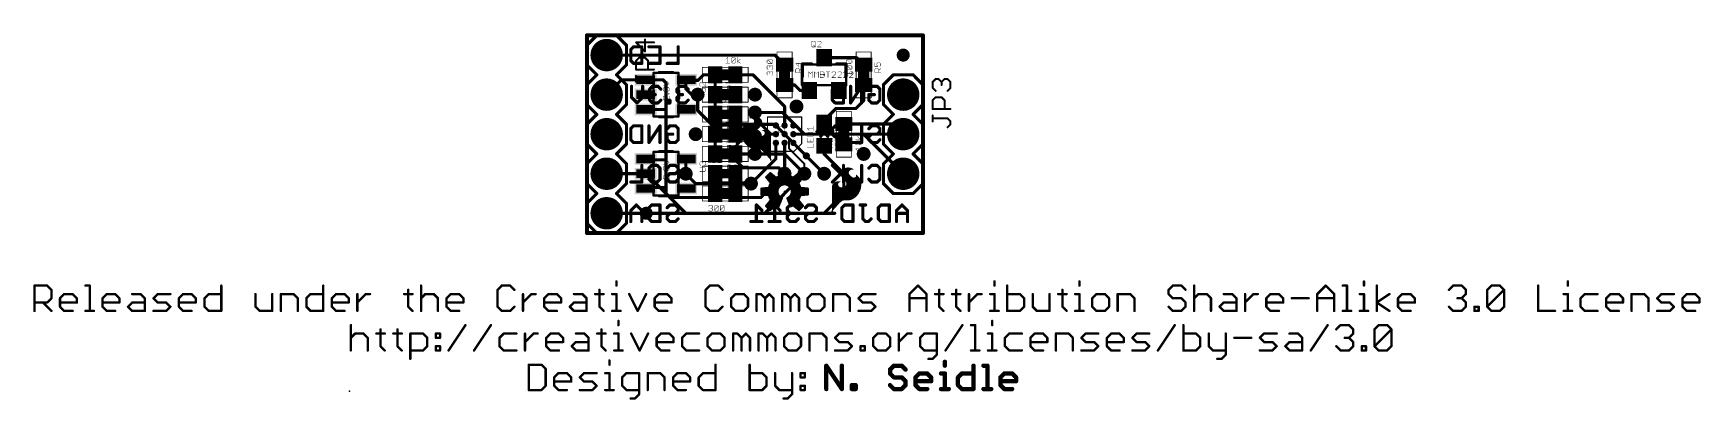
# Model space of a CAD drawing. Extents: x -36 to 72, y -11 to 13.
import ezdxf

# ---------------------------------------------------------------- set-up
doc = ezdxf.new("R2010")
doc.units = 0
for name, color, linetype in [('1', 12, 'CONTINUOUS'), ('16', 132, 'CONTINUOUS'), ('17', 110, 'CONTINUOUS'), ('18', 110, 'CONTINUOUS'), ('20', 53, 'CONTINUOUS'), ('21', 53, 'CONTINUOUS'), ('22', 53, 'CONTINUOUS'), ('23', 53, 'CONTINUOUS'), ('24', 53, 'CONTINUOUS'), ('25', 253, 'CONTINUOUS'), ('27', 253, 'CONTINUOUS'), ('29', 253, 'CONTINUOUS'), ('30', 253, 'CONTINUOUS'), ('31', 253, 'CONTINUOUS'), ('35', 253, 'CONTINUOUS'), ('39', 12, 'CONTINUOUS'), ('44', 253, 'CONTINUOUS'), ('51', 53, 'CONTINUOUS')]:
    doc.layers.add(name, color=color, linetype=linetype)

# ---------------------------------------------------------------- blocks, each defined once
blk = doc.blocks.new('RECT')
blk.add_solid([(-0.5, -0.5), (0.5, -0.5), (-0.5, 0.5), (0.5, 0.5)])
blk = doc.blocks.new('ROUNDP')
at = {"const_width": 0.5}
blk.add_lwpolyline([(0, -0.25, 1), (0, 0.25, 1), (0, -0.25)], format="xyb", dxfattribs=at)
blk = doc.blocks.new('PIE')
at = {"const_width": 0.5}
blk.add_lwpolyline([(0, -0.25, 1), (0, 0.25, 1), (0, -0.25)], format="xyb", dxfattribs=at)
blk = doc.blocks.new('ROUNDV')
at = {"const_width": 0.5}
blk.add_lwpolyline([(0, -0.25, 1), (0, 0.25, 1), (0, -0.25)], format="xyb", dxfattribs=at)

msp = doc.modelspace()

# ---------------------------------------------------------------- linework, layer by layer
at = {"layer": '1'}
for points, const_width in [([(0, 0), (0, 12.7)], 0.254), ([(0, 12.7), (21.59, 12.7)], 0.254), ([(21.59, 12.7), (21.59, 0)], 0.254), ([(1.27, 11.43), (12.08, 11.43)], 0.2032), ([(12.08, 11.43), (12.7, 10.81)], 0.2032), ([(15.24, 11.26), (17.33, 11.26)], 0.2032), ([(17.33, 11.26), (17.78, 10.81)], 0.2032), ([(2.22, 9.84), (1.27, 8.89)], 0.2032), ([(3.7799, 9.84), (2.22, 9.84)], 0.2032), ([(4.892, 9.84), (3.7799, 9.84)], 0.2032), ([(5.08, 9.652), (4.892, 9.84)], 0.2032), ([(5.08, 8.001), (5.08, 9.652)], 0.2032), ([(6.35, 9.8099), (6.3801, 9.84)], 0.2032), ([(7.1429, 9.8099), (6.35, 9.8099)], 0.2032), ([(6.35, 9.8099), (6.35, 9.271)], 0.2032), ([(7.493, 10.16), (7.1429, 9.8099)], 0.2032), ([(8.24, 10.16), (7.493, 10.16)], 0.2032), ([(8.24, 8.89), (8.24, 10.16)], 0.2032), ([(10.668, 10.16), (9.54, 10.16)], 0.2032), ([(12.7, 8.128), (10.668, 10.16)], 0.2032), ([(6.35, 9.271), (6.731, 8.89)], 0.2032), ([(6.731, 8.89), (7.112, 8.89)], 0.2032), ([(8.24, 7.62), (8.24, 8.89)], 0.2032), ([(12.7, 9.51), (13.35, 9.51)], 0.2032), ([(13.35, 9.51), (13.7, 9.16)], 0.2032), ([(13.7, 9.16), (14.29, 9.16)], 0.2032), ([(17.272, 8.001), (17.78, 8.509)], 0.2032), ([(17.78, 8.509), (17.78, 9.51)], 0.2032), ([(5.019, 7.94), (3.7799, 7.94)], 0.2032), ([(5.08, 8.001), (5.019, 7.94)], 0.2032), ([(5.08, 4.699), (5.08, 8.001)], 0.2032), ([(8.24, 6.35), (8.24, 7.62)], 0.1904), ([(10.795, 7.366), (10.795, 7.747)], 0.2032), ([(12.7, 6.91), (12.7, 8.128)], 0.2032), ([(15.24, 7.239), (16.002, 8.001)], 0.2032), ([(16.002, 8.001), (17.272, 8.001)], 0.2032), ([(8.24, 5.08), (8.24, 6.35)], 0.2032), ([(10.668, 6.35), (9.54, 6.35)], 0.2032), ([(10.795, 6.223), (10.668, 6.35)], 0.2032), ([(11.811, 6.35), (10.795, 7.366)], 0.2032), ([(12.14, 6.35), (11.811, 6.35)], 0.2032), ([(13.26, 6.35), (17.78, 6.35)], 0.2032), ([(15.24, 7.1), (15.24, 7.239)], 0.2032), ([(19.67, 7), (16.51, 7)], 0.2032), ([(17.78, 6.35), (20.32, 3.81)], 0.2032), ([(20.32, 6.35), (19.67, 7)], 0.2032), ([(12.14, 4.774), (12.14, 5.79)], 0.2032), ([(12.7, 3.81), (12.7, 5.79)], 0.2032), ([(12.9794, 6.0706), (12.7, 6.35)], 0.127), ([(12.7, 5.79), (12.7, 5.842)], 0.127), ([(12.9794, 5.4356), (12.9794, 6.0706)], 0.127), ([(13.97, 4.445), (12.9794, 5.4356)], 0.127), ([(15.24, 3.81), (13.26, 5.79)], 0.2032), ([(15.24, 5.08), (15.24, 5.6)], 0.2032), ([(3.8409, 4.699), (3.7799, 4.76)], 0.2032), ([(5.08, 4.699), (3.8409, 4.699)], 0.2032), ([(5.08, 2.921), (5.08, 4.699)], 0.2032), ([(6.3801, 4.76), (6.35, 4.7299)], 0.2032), ([(6.35, 4.7299), (6.35, 3.81)], 0.2032), ([(10.795, 5.08), (9.54, 5.08)], 0.2032), ([(10.541, 3.175), (12.14, 4.774)], 0.2032), ([(13.97, 3.81), (13.97, 4.445)], 0.127), ([(16.51, 3.81), (15.24, 5.08)], 0.2032), ([(10.541, 3.175), (9.54, 3.175)], 0.2032), ([(9.54, 3.175), (9.54, 3.81)], 0.1904), ([(9.54, 3.175), (9.54, 2.54)], 0.1904), ([(16.51, 2.54), (16.51, 3.81)], 0.2032), ([(3.7799, 2.86), (3.8409, 2.921)], 0.2032), ([(3.8409, 2.921), (5.08, 2.921)], 0.2032), ([(5.08, 2.921), (5.08, 2.54)], 0.2032), ([(5.08, 2.54), (6.35, 1.27)], 0.2032), ([(15.24, 1.27), (16.51, 2.54)], 0.2032), ([(6.35, 1.27), (15.24, 1.27)], 0.2032), ([(21.59, 0), (0, 0)], 0.254)]:
    msp.add_lwpolyline(points, dxfattribs=dict(at, const_width=const_width))
for points, const_width in [([(0.0635, 12.7, 1), (-0.0635, 12.7)], 0.127), ([(0, 12.7635, 1), (0, 12.6365)], 0.127), ([(21.6535, 12.7, 1), (21.5265, 12.7)], 0.127), ([(21.59, 12.6365, 1), (21.59, 12.7635)], 0.127), ([(1.27, 11.4808, 1), (1.27, 11.3792)], 0.1016), ([(12.1159, 11.4659, 1), (12.0441, 11.3941)], 0.1016), ([(12.08, 11.3792, 1), (12.08, 11.4808)], 0.1016), ([(12.6641, 10.7741, 1), (12.7359, 10.8459)], 0.1016), ([(15.24, 11.3108, 1), (15.24, 11.2092)], 0.1016), ([(17.3659, 11.2959, 1), (17.2941, 11.2241)], 0.1016), ([(17.33, 11.2092, 1), (17.33, 11.3108)], 0.1016), ([(17.7441, 10.7741, 1), (17.8159, 10.8459)], 0.1016), ([(2.22, 9.8908, 1), (2.22, 9.7892)], 0.1016), ([(2.2559, 9.8041, 1), (2.1841, 9.8759)], 0.1016), ([(3.7799, 9.8908, 1), (3.7799, 9.7892)], 0.1016), ([(3.7799, 9.7892, 1), (3.7799, 9.8908)], 0.1016), ([(4.9279, 9.8759, 1), (4.8561, 9.8041)], 0.1016), ([(4.892, 9.7892, 1), (4.892, 9.8908)], 0.1016), ([(5.1308, 9.652, 1), (5.0292, 9.652)], 0.1016), ([(5.0441, 9.6161, 1), (5.1159, 9.6879)], 0.1016), ([(6.35, 9.8607, 1), (6.35, 9.7591)], 0.1016), ([(6.4008, 9.8099, 1), (6.2992, 9.8099)], 0.1016), ([(6.3141, 9.8458, 1), (6.3859, 9.774)], 0.1016), ([(6.416, 9.8041, 1), (6.3442, 9.8759)], 0.1016), ([(7.107, 9.8458, 1), (7.1788, 9.774)], 0.1016), ([(7.1429, 9.7591, 1), (7.1429, 9.8607)], 0.1016), ([(7.493, 10.2108, 1), (7.493, 10.1092)], 0.1016), ([(7.5289, 10.1241, 1), (7.4571, 10.1959)], 0.1016), ([(8.2908, 10.16, 1), (8.1892, 10.16)], 0.1016), ([(8.24, 10.1092, 1), (8.24, 10.2108)], 0.1016), ([(9.54, 10.2108, 1), (9.54, 10.1092)], 0.1016), ([(10.7039, 10.1959, 1), (10.6321, 10.1241)], 0.1016), ([(10.668, 10.1092, 1), (10.668, 10.2108)], 0.1016), ([(1.2341, 8.9259, 1), (1.3059, 8.8541)], 0.1016), ([(6.3859, 9.3069, 1), (6.3141, 9.2351)], 0.1016), ([(6.2992, 9.271, 1), (6.4008, 9.271)], 0.1016), ([(6.731, 8.9408, 1), (6.731, 8.8392)], 0.1016), ([(6.6951, 8.8541, 1), (6.7669, 8.9259)], 0.1016), ([(7.112, 8.8392, 1), (7.112, 8.9408)], 0.1016), ([(8.2908, 8.89, 1), (8.1892, 8.89)], 0.1016), ([(8.1892, 8.89, 1), (8.2908, 8.89)], 0.1016), ([(12.7, 9.5608, 1), (12.7, 9.4592)], 0.1016), ([(13.3859, 9.5459, 1), (13.3141, 9.4741)], 0.1016), ([(13.35, 9.4592, 1), (13.35, 9.5608)], 0.1016), ([(13.7, 9.2108, 1), (13.7, 9.1092)], 0.1016), ([(13.6641, 9.1241, 1), (13.7359, 9.1959)], 0.1016), ([(14.29, 9.1092, 1), (14.29, 9.2108)], 0.1016), ([(17.8308, 9.51, 1), (17.7292, 9.51)], 0.1016), ([(17.8159, 8.4731, 1), (17.7441, 8.5449)], 0.1016), ([(3.7799, 7.9908, 1), (3.7799, 7.8892)], 0.1016), ([(4.9831, 7.9759, 1), (5.0549, 7.9041)], 0.1016), ([(5.019, 7.8892, 1), (5.019, 7.9908)], 0.1016), ([(5.1308, 8.001, 1), (5.0292, 8.001)], 0.1016), ([(5.0292, 8.001, 1), (5.1308, 8.001)], 0.1016), ([(5.1159, 7.9651, 1), (5.0441, 8.0369)], 0.1016), ([(8.1892, 7.62, 1), (8.2908, 7.62)], 0.1016), ([(8.2876, 7.62, 1), (8.1924, 7.62)], 0.0952), ([(10.8458, 7.747, 1), (10.7442, 7.747)], 0.1016), ([(12.7508, 8.128, 1), (12.6492, 8.128)], 0.1016), ([(12.6641, 8.0921, 1), (12.7359, 8.1639)], 0.1016), ([(16.002, 8.0518, 1), (16.002, 7.9502)], 0.1016), ([(16.0379, 7.9651, 1), (15.9661, 8.0369)], 0.1016), ([(17.2361, 8.0369, 1), (17.3079, 7.9651)], 0.1016), ([(17.272, 7.9502, 1), (17.272, 8.0518)], 0.1016), ([(17.7292, 8.509, 1), (17.8308, 8.509)], 0.1016), ([(8.2908, 6.35, 1), (8.1892, 6.35)], 0.1016), ([(9.54, 6.4008, 1), (9.54, 6.2992)], 0.1016), ([(10.7039, 6.3859, 1), (10.6321, 6.3141)], 0.1016), ([(10.668, 6.2992, 1), (10.668, 6.4008)], 0.1016), ([(10.8309, 7.4019, 1), (10.7591, 7.3301)], 0.1016), ([(10.7442, 7.366, 1), (10.8458, 7.366)], 0.1016), ([(11.811, 6.4008, 1), (11.811, 6.2992)], 0.1016), ([(11.7751, 6.3141, 1), (11.8469, 6.3859)], 0.1016), ([(12.14, 6.2992, 1), (12.14, 6.4008)], 0.1016), ([(12.6492, 6.91, 1), (12.7508, 6.91)], 0.1016), ([(13.26, 6.4008, 1), (13.26, 6.2992)], 0.1016), ([(15.2908, 7.239, 1), (15.1892, 7.239)], 0.1016), ([(15.2041, 7.2749, 1), (15.2759, 7.2031)], 0.1016), ([(15.1892, 7.1, 1), (15.2908, 7.1)], 0.1016), ([(16.51, 7.0508, 1), (16.51, 6.9492)], 0.1016), ([(17.8159, 6.3859, 1), (17.7441, 6.3141)], 0.1016), ([(17.78, 6.2992, 1), (17.78, 6.4008)], 0.1016), ([(19.7059, 7.0359, 1), (19.6341, 6.9641)], 0.1016), ([(19.67, 6.9492, 1), (19.67, 7.0508)], 0.1016), ([(20.2841, 6.3141, 1), (20.3559, 6.3859)], 0.1016), ([(8.1924, 6.35, 1), (8.2876, 6.35)], 0.0952), ([(10.7591, 6.1871, 1), (10.8309, 6.2589)], 0.1016), ([(12.1908, 5.79, 1), (12.0892, 5.79)], 0.1016), ([(12.7508, 5.79, 1), (12.6492, 5.79)], 0.1016), ([(12.7225, 6.3725, 1), (12.6775, 6.3275)], 0.0635), ([(12.7318, 5.842, 1), (12.6683, 5.842)], 0.0635), ([(12.6683, 5.79, 1), (12.7318, 5.79)], 0.0635), ([(13.0112, 6.0706, 1), (12.9476, 6.0706)], 0.0635), ([(13.0019, 5.4581, 1), (12.9569, 5.4131)], 0.0635), ([(12.9476, 5.4356, 1), (13.0112, 5.4356)], 0.0635), ([(12.9569, 6.0481, 1), (13.0019, 6.0931)], 0.0635), ([(13.2959, 5.8259, 1), (13.2241, 5.7541)], 0.1016), ([(15.2908, 5.6, 1), (15.1892, 5.6)], 0.1016), ([(3.8158, 4.7959, 1), (3.744, 4.7241)], 0.1016), ([(3.8409, 4.7498, 1), (3.8409, 4.6482)], 0.1016), ([(3.805, 4.6631, 1), (3.8768, 4.7349)], 0.1016), ([(5.1308, 4.699, 1), (5.0292, 4.699)], 0.1016), ([(5.0292, 4.699, 1), (5.1308, 4.699)], 0.1016), ([(5.08, 4.6482, 1), (5.08, 4.7498)], 0.1016), ([(6.4008, 4.7299, 1), (6.2992, 4.7299)], 0.1016), ([(6.3141, 4.7658, 1), (6.3859, 4.694)], 0.1016), ([(6.416, 4.7241, 1), (6.3442, 4.7959)], 0.1016), ([(8.1892, 5.08, 1), (8.2908, 5.08)], 0.1016), ([(9.54, 5.1308, 1), (9.54, 5.0292)], 0.1016), ([(10.795, 5.0292, 1), (10.795, 5.1308)], 0.1016), ([(12.0892, 4.774, 1), (12.1908, 4.774)], 0.1016), ([(12.1759, 4.7381, 1), (12.1041, 4.8099)], 0.1016), ([(14.0018, 4.445, 1), (13.9383, 4.445)], 0.0635), ([(13.9475, 4.4225, 1), (13.9925, 4.4675)], 0.0635), ([(15.2759, 5.1159, 1), (15.2041, 5.0441)], 0.1016), ([(15.1892, 5.08, 1), (15.2908, 5.08)], 0.1016), ([(6.2992, 3.81, 1), (6.4008, 3.81)], 0.1016), ([(9.54, 3.2258, 1), (9.54, 3.1242)], 0.1016), ([(9.5876, 3.81, 1), (9.4924, 3.81)], 0.0952), ([(9.5876, 3.175, 1), (9.4924, 3.175)], 0.0952), ([(9.4924, 3.175, 1), (9.5876, 3.175)], 0.0952), ([(10.5051, 3.2109, 1), (10.5769, 3.1391)], 0.1016), ([(10.541, 3.1242, 1), (10.541, 3.2258)], 0.1016), ([(12.6492, 3.81, 1), (12.7508, 3.81)], 0.1016), ([(13.9383, 3.81, 1), (14.0018, 3.81)], 0.0635), ([(15.2041, 3.7741, 1), (15.2759, 3.8459)], 0.1016), ([(16.5608, 3.81, 1), (16.4592, 3.81)], 0.1016), ([(16.4741, 3.7741, 1), (16.5459, 3.8459)], 0.1016), ([(20.2841, 3.7741, 1), (20.3559, 3.8459)], 0.1016), ([(3.744, 2.8959, 1), (3.8158, 2.8241)], 0.1016), ([(3.8409, 2.9718, 1), (3.8409, 2.8702)], 0.1016), ([(3.8768, 2.8851, 1), (3.805, 2.9569)], 0.1016), ([(5.1308, 2.921, 1), (5.0292, 2.921)], 0.1016), ([(5.0292, 2.921, 1), (5.1308, 2.921)], 0.1016), ([(5.1159, 2.5759, 1), (5.0441, 2.5041)], 0.1016), ([(5.0292, 2.54, 1), (5.1308, 2.54)], 0.1016), ([(5.08, 2.8702, 1), (5.08, 2.9718)], 0.1016), ([(9.4924, 2.54, 1), (9.5876, 2.54)], 0.0952), ([(16.4592, 2.54, 1), (16.5608, 2.54)], 0.1016), ([(16.5459, 2.5041, 1), (16.4741, 2.5759)], 0.1016), ([(6.35, 1.3208, 1), (6.35, 1.2192)], 0.1016), ([(6.3141, 1.2341, 1), (6.3859, 1.3059)], 0.1016), ([(15.2041, 1.3059, 1), (15.2759, 1.2341)], 0.1016), ([(15.24, 1.2192, 1), (15.24, 1.3208)], 0.1016), ([(0, 0.0635, 1), (0, -0.0635)], 0.127), ([(-0.0635, 0, 1), (0.0635, 0)], 0.127), ([(21.5265, 0, 1), (21.6535, 0)], 0.127), ([(21.59, -0.0635, 1), (21.59, 0.0635)], 0.127)]:
    msp.add_lwpolyline(points, format="xyb", dxfattribs=dict(at, const_width=const_width))
at = {"layer": '16'}
for points, const_width in [([(0, 0), (0, 12.7)], 0.254), ([(0, 12.7), (21.59, 12.7)], 0.254), ([(21.59, 12.7), (21.59, 0)], 0.254), ([(7.112, 8.89), (7.112, 7.874)], 0.2032), ([(7.112, 7.874), (8.001, 6.985)], 0.2032), ([(10.795, 7.747), (12.573, 7.747)], 0.2032), ([(12.573, 7.747), (13.97, 6.35)], 0.2032), ([(8.001, 6.985), (12.065, 6.985)], 0.2032), ([(12.065, 6.985), (15.24, 3.81)], 0.2032), ([(13.97, 6.35), (20.32, 6.35)], 0.2032), ([(9.652, 5.715), (10.16, 6.223)], 0.2032), ([(9.652, 4.572), (9.652, 5.715)], 0.2032), ([(10.16, 6.223), (10.795, 6.223)], 0.2032), ([(10.033, 4.191), (9.652, 4.572)], 0.2032), ([(12.319, 4.191), (10.033, 4.191)], 0.2032), ([(12.7, 5.08), (10.795, 5.08)], 0.2032), ([(12.7, 3.81), (12.319, 4.191)], 0.2032), ([(13.97, 3.81), (12.7, 5.08)], 0.2032), ([(1.27, 3.81), (3.81, 3.81)], 0.2032), ([(3.81, 3.81), (5.334, 2.286)], 0.2032), ([(6.35, 3.81), (6.985, 3.175)], 0.2032), ([(6.985, 3.175), (10.541, 3.175)], 0.2032), ([(11.176, 2.286), (12.7, 3.81)], 0.2032), ([(11.43, 1.27), (13.97, 3.81)], 0.2032), ([(5.334, 2.286), (11.176, 2.286)], 0.2032), ([(1.27, 1.27), (11.43, 1.27)], 0.2032), ([(21.59, 0), (0, 0)], 0.254)]:
    msp.add_lwpolyline(points, dxfattribs=dict(at, const_width=const_width))
for points, const_width in [([(0.0635, 12.7, 1), (-0.0635, 12.7)], 0.127), ([(0, 12.7635, 1), (0, 12.6365)], 0.127), ([(21.6535, 12.7, 1), (21.5265, 12.7)], 0.127), ([(21.59, 12.6365, 1), (21.59, 12.7635)], 0.127), ([(7.1628, 8.89, 1), (7.0612, 8.89)], 0.1016), ([(7.1479, 7.9099, 1), (7.0761, 7.8381)], 0.1016), ([(7.0612, 7.874, 1), (7.1628, 7.874)], 0.1016), ([(10.795, 7.7978, 1), (10.795, 7.6962)], 0.1016), ([(12.6089, 7.7829, 1), (12.5371, 7.7111)], 0.1016), ([(12.573, 7.6962, 1), (12.573, 7.7978)], 0.1016), ([(8.001, 7.0358, 1), (8.001, 6.9342)], 0.1016), ([(7.9651, 6.9491, 1), (8.0369, 7.0209)], 0.1016), ([(12.1009, 7.0209, 1), (12.0291, 6.9491)], 0.1016), ([(12.065, 6.9342, 1), (12.065, 7.0358)], 0.1016), ([(13.97, 6.4008, 1), (13.97, 6.2992)], 0.1016), ([(13.9341, 6.3141, 1), (14.0059, 6.3859)], 0.1016), ([(20.32, 6.2992, 1), (20.32, 6.4008)], 0.1016), ([(9.7028, 5.715, 1), (9.6012, 5.715)], 0.1016), ([(9.6161, 5.7509, 1), (9.6879, 5.6791)], 0.1016), ([(10.16, 6.2738, 1), (10.16, 6.1722)], 0.1016), ([(10.1959, 6.1871, 1), (10.1241, 6.2589)], 0.1016), ([(10.795, 6.1722, 1), (10.795, 6.2738)], 0.1016), ([(9.6879, 4.6079, 1), (9.6161, 4.5361)], 0.1016), ([(9.6012, 4.572, 1), (9.7028, 4.572)], 0.1016), ([(10.033, 4.2418, 1), (10.033, 4.1402)], 0.1016), ([(10.795, 5.1308, 1), (10.795, 5.0292)], 0.1016), ([(12.3549, 4.2269, 1), (12.2831, 4.1551)], 0.1016), ([(12.319, 4.1402, 1), (12.319, 4.2418)], 0.1016), ([(12.7359, 5.1159, 1), (12.6641, 5.0441)], 0.1016), ([(12.7, 5.0292, 1), (12.7, 5.1308)], 0.1016), ([(1.27, 3.8608, 1), (1.27, 3.7592)], 0.1016), ([(3.8459, 3.8459, 1), (3.7741, 3.7741)], 0.1016), ([(3.81, 3.7592, 1), (3.81, 3.8608)], 0.1016), ([(6.3859, 3.8459, 1), (6.3141, 3.7741)], 0.1016), ([(6.985, 3.2258, 1), (6.985, 3.1242)], 0.1016), ([(6.9491, 3.1391, 1), (7.0209, 3.2109)], 0.1016), ([(9.9971, 4.1551, 1), (10.0689, 4.2269)], 0.1016), ([(10.541, 3.1242, 1), (10.541, 3.2258)], 0.1016), ([(12.7359, 3.7741, 1), (12.6641, 3.8459)], 0.1016), ([(12.6641, 3.7741, 1), (12.7359, 3.8459)], 0.1016), ([(14.0059, 3.7741, 1), (13.9341, 3.8459)], 0.1016), ([(13.9341, 3.7741, 1), (14.0059, 3.8459)], 0.1016), ([(15.2041, 3.7741, 1), (15.2759, 3.8459)], 0.1016), ([(5.334, 2.3368, 1), (5.334, 2.2352)], 0.1016), ([(5.2981, 2.2501, 1), (5.3699, 2.3219)], 0.1016), ([(11.1401, 2.3219, 1), (11.2119, 2.2501)], 0.1016), ([(11.176, 2.2352, 1), (11.176, 2.3368)], 0.1016), ([(1.27, 1.3208, 1), (1.27, 1.2192)], 0.1016), ([(11.3941, 1.3059, 1), (11.4659, 1.2341)], 0.1016), ([(11.43, 1.2192, 1), (11.43, 1.3208)], 0.1016), ([(0, 0.0635, 1), (0, -0.0635)], 0.127), ([(-0.0635, 0, 1), (0.0635, 0)], 0.127), ([(21.5265, 0, 1), (21.6535, 0)], 0.127), ([(21.59, -0.0635, 1), (21.59, 0.0635)], 0.127)]:
    msp.add_lwpolyline(points, format="xyb", dxfattribs=dict(at, const_width=const_width))
at = {"layer": '20', "const_width": 0.2032}
for points in [[(21.59, 12.7), (0, 12.7)], [(0, 12.7), (0, 0)], [(21.59, 0), (21.59, 12.7)], [(0, 0), (21.59, 0)]]:
    msp.add_lwpolyline(points, dxfattribs=at)
at = {"layer": '20', "const_width": 0.1016}
for points in [[(0, 12.7508, 1), (0, 12.6492)], [(0.0508, 12.7, 1), (-0.0508, 12.7)], [(21.6408, 12.7, 1), (21.5392, 12.7)], [(21.59, 12.6492, 1), (21.59, 12.7508)], [(0, 0.0508, 1), (0, -0.0508)], [(-0.0508, 0, 1), (0.0508, 0)], [(21.5392, 0, 1), (21.6408, 0)], [(21.59, -0.0508, 1), (21.59, 0.0508)]]:
    msp.add_lwpolyline(points, format="xyb", dxfattribs=at)
at = {"layer": '21'}
for points, const_width in [([(0.635, 12.7), (0, 12.065)], 0.2032), ([(0, 10.795), (0, 12.065)], 0.2032), ([(1.905, 12.7), (0.635, 12.7)], 0.2032), ([(2.54, 12.065), (1.905, 12.7)], 0.2032), ([(2.54, 12.065), (2.54, 10.795)], 0.2032), ([(0.635, 10.16), (0, 10.795)], 0.2032), ([(2.54, 10.795), (1.905, 10.16)], 0.2032), ([(14.44, 10.86), (13.84, 10.86)], 0.2032), ([(13.84, 10.86), (13.84, 10.06)], 0.2032), ([(16.04, 10.86), (16.64, 10.86)], 0.2032), ([(16.64, 10.86), (16.64, 10.06)], 0.2032), ([(0, 9.525), (0.635, 10.16)], 0.2032), ([(1.905, 10.16), (2.54, 9.525)], 0.2032), ([(4.6506, 10.3124), (5.5094, 10.3124)], 0.2032), ([(19.685, 10.16), (19.05, 9.525)], 0.2032), ([(20.955, 10.16), (19.685, 10.16)], 0.2032), ([(21.59, 9.525), (20.955, 10.16)], 0.2032), ([(0, 8.255), (0, 9.525)], 0.2032), ([(2.54, 9.525), (2.54, 8.255)], 0.2032), ([(5.8904, 9.1584), (5.8904, 8.6216)], 0.2032), ([(19.05, 8.255), (19.05, 9.525)], 0.2032), ([(21.59, 9.525), (21.59, 8.255)], 0.2032), ([(0.635, 7.62), (0, 8.255)], 0.2032), ([(0, 6.985), (0.635, 7.62)], 0.2032), ([(2.54, 8.255), (1.905, 7.62)], 0.2032), ([(1.905, 7.62), (2.54, 6.985)], 0.2032), ([(5.5094, 7.4676), (4.6506, 7.4676)], 0.2032), ([(8.89, 7.5895), (8.89, 7.6505)], 0.4064), ([(19.685, 7.62), (19.05, 8.255)], 0.2032), ([(19.05, 6.985), (19.685, 7.62)], 0.2032), ([(21.59, 8.255), (20.955, 7.62)], 0.2032), ([(20.955, 7.62), (21.59, 6.985)], 0.2032), ([(0, 5.715), (0, 6.985)], 0.2032), ([(2.54, 6.985), (2.54, 5.715)], 0.2032), ([(14.78, 6.52), (15.24, 6.52)], 0.2032), ([(15.2146, 6.5046), (15.0216, 6.21)], 0.2032), ([(15.7, 6.52), (15.24, 6.52)], 0.2032), ([(15.24, 6.52), (15.4738, 6.21)], 0.2032), ([(19.05, 5.715), (19.05, 6.985)], 0.2032), ([(21.59, 6.985), (21.59, 5.715)], 0.2032), ([(0.635, 5.08), (0, 5.715)], 0.2032), ([(2.54, 5.715), (1.905, 5.08)], 0.2032), ([(19.685, 5.08), (19.05, 5.715)], 0.2032), ([(21.59, 5.715), (20.955, 5.08)], 0.2032), ([(0.635, 5.08), (0, 4.445)], 0.2032), ([(0, 3.175), (0, 4.445)], 0.2032), ([(2.54, 4.445), (1.905, 5.08)], 0.2032), ([(2.54, 4.445), (2.54, 3.175)], 0.2032), ([(4.6506, 5.2324), (5.5094, 5.2324)], 0.2032), ([(19.05, 4.445), (19.685, 5.08)], 0.2032), ([(19.05, 3.175), (19.05, 4.445)], 0.2032), ([(20.955, 5.08), (21.59, 4.445)], 0.2032), ([(21.59, 4.445), (21.59, 3.175)], 0.2032), ([(0.635, 2.54), (0, 3.175)], 0.2032), ([(2.54, 3.175), (1.905, 2.54)], 0.2032), ([(5.8904, 4.0784), (5.8904, 3.5416)], 0.2032), ([(8.89, 3.8405), (8.89, 3.7795)], 0.4064), ([(11.7765, 3.849), (11.518, 3.5905)], 0.15), ([(11.518, 3.5905), (11.8254, 3.2135)], 0.15), ([(11.5275, 3.6), (12.0819, 3.6)], 0.15), ([(11.6326, 3.45), (13.7674, 3.45)], 0.15), ([(11.6775, 3.75), (11.8979, 3.75)], 0.15), ([(11.8254, 3.2135), (11.7472, 3.0617)], 0.15), ([(11.7549, 3.3), (13.6451, 3.3)], 0.15), ([(12.1535, 3.5416), (11.7765, 3.849)], 0.15), ([(11.7927, 3.15), (13.6073, 3.15)], 0.15), ([(12.3053, 3.6198), (12.1535, 3.5416)], 0.15), ([(12.2669, 3.6), (13.1331, 3.6)], 0.15), ([(12.468, 3.6719), (12.3053, 3.6198)], 0.15), ([(12.5172, 4.1558), (12.468, 3.6719)], 0.15), ([(12.4759, 3.75), (12.9241, 3.75)], 0.15), ([(12.4912, 3.9), (12.9088, 3.9)], 0.15), ([(12.5064, 4.05), (12.8936, 4.05)], 0.15), ([(12.8828, 4.1558), (12.5172, 4.1558)], 0.15), ([(12.932, 3.6719), (12.8828, 4.1558)], 0.15), ([(13.0947, 3.6198), (12.932, 3.6719)], 0.15), ([(13.2465, 3.5416), (13.0947, 3.6198)], 0.15), ([(13.6235, 3.849), (13.2465, 3.5416)], 0.15), ([(13.3181, 3.6), (13.8725, 3.6)], 0.15), ([(13.5021, 3.75), (13.7225, 3.75)], 0.15), ([(13.5746, 3.2135), (13.882, 3.5905)], 0.15), ([(13.6528, 3.0617), (13.5746, 3.2135)], 0.15), ([(13.882, 3.5905), (13.6235, 3.849)], 0.15), ([(15.8662, 3.2071), (15.8192, 3.1521)], 0.0254), ([(15.9232, 3.2515), (15.8662, 3.2071)], 0.0254), ([(15.8902, 3.2258), (16.1629, 3.2258)], 0.0254), ([(15.9228, 3.2512), (16.1979, 3.2512)], 0.0254), ([(15.988, 3.2836), (15.9232, 3.2515)], 0.0254), ([(15.9739, 3.2766), (16.2329, 3.2766)], 0.0254), ([(16.0579, 3.302), (15.988, 3.2836)], 0.0254), ([(16.1519, 3.3094), (16.0579, 3.302)], 0.0254), ([(16.0579, 3.302), (16.2459, 3.302)], 0.0254), ([(16.1367, 3.1928), (16.1457, 3.2099)], 0.0254), ([(16.1457, 3.2099), (16.1595, 3.2233)], 0.0254), ([(16.2459, 3.302), (16.1519, 3.3094)], 0.0254), ([(16.1595, 3.2233), (16.2434, 3.2842)], 0.0254), ([(16.2434, 3.2842), (16.2591, 3.2926)], 0.0254), ([(16.2942, 3.2944), (16.2459, 3.302)], 0.0254), ([(16.2591, 3.2926), (16.2765, 3.2961)], 0.0254), ([(16.2765, 3.2961), (16.2942, 3.2944)], 0.0254), ([(16.3157, 3.8811), (16.3071, 3.8074)], 0.0254), ([(16.3071, 3.8074), (16.317, 3.7339)], 0.0254), ([(16.3074, 3.81), (16.8234, 3.81)], 0.0254), ([(16.3102, 3.7846), (16.834, 3.7846)], 0.0254), ([(16.3104, 3.8354), (16.8139, 3.8354)], 0.0254), ([(16.3133, 3.8608), (16.8088, 3.8608)], 0.0254), ([(16.3136, 3.7592), (16.8485, 3.7592)], 0.0254), ([(16.3425, 3.9503), (16.3157, 3.8811)], 0.0254), ([(16.317, 3.7339), (16.345, 3.6652)], 0.0254), ([(16.3171, 3.7338), (16.8642, 3.7338)], 0.0254), ([(16.3177, 3.8862), (16.8094, 3.8862)], 0.0254), ([(16.3274, 3.7084), (16.8853, 3.7084)], 0.0254), ([(16.3275, 3.9116), (16.8144, 3.9116)], 0.0254), ([(16.3373, 3.937), (16.822, 3.937)], 0.0254), ([(16.3378, 3.683), (16.9089, 3.683)], 0.0254), ([(16.3856, 4.0107), (16.3425, 3.9503)], 0.0254), ([(16.345, 3.6652), (16.4636, 3.4894)], 0.0254), ([(16.3501, 3.6576), (16.9385, 3.6576)], 0.0254), ([(16.3511, 3.9624), (16.8332, 3.9624)], 0.0254), ([(16.3673, 3.6322), (16.9725, 3.6322)], 0.0254), ([(16.3692, 3.9878), (16.849, 3.9878)], 0.0254), ([(16.3844, 3.6068), (17.0077, 3.6068)], 0.0254), ([(16.4552, 4.0766), (16.3856, 4.0107)], 0.0254), ([(16.3882, 4.0132), (16.8706, 4.0132)], 0.0254), ([(16.4015, 3.5814), (17.0458, 3.5814)], 0.0254), ([(16.4151, 4.0386), (16.8977, 4.0386)], 0.0254), ([(16.4187, 3.556), (17.1104, 3.556)], 0.0254), ([(16.4358, 3.5306), (17.5048, 3.5306)], 0.0254), ([(16.4419, 4.064), (16.9448, 4.064)], 0.0254), ([(16.4529, 3.5052), (17.5184, 3.5052)], 0.0254), ([(16.5329, 4.1326), (16.4552, 4.0766)], 0.0254), ([(16.4636, 3.4894), (16.6091, 3.335)], 0.0254), ([(16.4726, 3.4798), (17.5321, 3.4798)], 0.0254), ([(16.473, 4.0894), (17.112, 4.0894)], 0.0254), ([(16.4966, 3.4544), (17.5457, 3.4544)], 0.0254), ([(16.5082, 4.1148), (17.0794, 4.1148)], 0.0254), ([(16.5205, 3.429), (17.5565, 3.429)], 0.0254), ([(16.6109, 4.1714), (16.5329, 4.1326)], 0.0254), ([(16.5444, 3.4036), (17.5656, 3.4036)], 0.0254), ([(16.5482, 4.1402), (17.0297, 4.1402)], 0.0254), ([(16.5684, 3.3782), (17.5747, 3.3782)], 0.0254), ([(16.5923, 3.3528), (17.5838, 3.3528)], 0.0254), ([(16.5992, 4.1656), (16.9711, 4.1656)], 0.0254), ([(16.6091, 3.335), (16.6474, 3.2901)], 0.0254), ([(16.6949, 4.1946), (16.6109, 4.1714)], 0.0254), ([(16.6156, 3.3274), (17.5901, 3.3274)], 0.0254), ([(16.6372, 3.302), (17.5952, 3.302)], 0.0254), ([(16.6474, 3.2901), (16.6729, 3.2368)], 0.0254), ([(16.6539, 3.2766), (17.6002, 3.2766)], 0.0254), ([(16.666, 3.2512), (17.6053, 3.2512)], 0.0254), ([(16.6729, 3.2368), (16.6836, 3.1787)], 0.0254), ([(16.6749, 3.2258), (17.6078, 3.2258)], 0.0254), ([(16.682, 4.191), (16.8784, 4.191)], 0.0254), ([(16.7818, 4.2012), (16.6949, 4.1946)], 0.0254), ([(16.8719, 4.1927), (16.7818, 4.2012)], 0.0254), ([(16.8084, 3.863), (16.8098, 3.8964)], 0.0254), ([(16.8149, 3.8303), (16.8084, 3.863)], 0.0254), ([(16.8098, 3.8964), (16.8264, 3.9514)], 0.0254), ([(16.8364, 3.7788), (16.8149, 3.8303)], 0.0254), ([(16.8264, 3.9514), (16.8567, 4.0003)], 0.0254), ([(16.8657, 3.7313), (16.8364, 3.7788)], 0.0254), ([(16.8567, 4.0003), (16.8987, 4.0395)], 0.0254), ([(16.902, 3.6889), (16.8657, 3.7313)], 0.0254), ([(16.9596, 4.1707), (16.8719, 4.1927)], 0.0254), ([(16.8987, 4.0395), (16.9495, 4.0665)], 0.0254), ([(16.9444, 3.6525), (16.902, 3.6889)], 0.0254), ([(17.0358, 3.5865), (16.9444, 3.6525)], 0.0254), ([(16.9495, 4.0665), (17.0007, 4.081)], 0.0254), ([(16.9825, 4.1605), (16.9596, 4.1707)], 0.0254), ([(17.0181, 4.1453), (16.9825, 4.1605)], 0.0254), ([(17.0007, 4.081), (17.0536, 4.0869)], 0.0254), ([(17.0685, 4.1232), (17.0181, 4.1453)], 0.0254), ([(17.0871, 3.5603), (17.0358, 3.5865)], 0.0254), ([(17.0536, 4.0869), (17.1146, 4.0869)], 0.0254), ([(17.112, 4.0894), (17.0685, 4.1232)], 0.0254), ([(17.1437, 3.5499), (17.0871, 3.5603)], 0.0254), ([(17.1145, 4.0869), (17.112, 4.0894)], 0.0254), ([(17.1146, 4.0869), (17.1145, 4.0869)], 0.0254), ([(17.2009, 3.556), (17.1437, 3.5499)], 0.0254), ([(17.2213, 3.5636), (17.2009, 3.556)], 0.0254), ([(17.2009, 3.556), (17.4865, 3.556)], 0.0254), ([(17.2602, 3.5904), (17.2213, 3.5636)], 0.0254), ([(17.2471, 3.5814), (17.4663, 3.5814)], 0.0254), ([(17.2898, 3.6271), (17.2602, 3.5904)], 0.0254), ([(17.2734, 3.6068), (17.446, 3.6068)], 0.0254), ([(17.2955, 3.6406), (17.2898, 3.6271)], 0.0254), ([(17.292, 3.6322), (17.4258, 3.6322)], 0.0254), ([(17.2975, 3.6551), (17.2955, 3.6406)], 0.0254), ([(17.4101, 3.6519), (17.2975, 3.744)], 0.0254), ([(17.2975, 3.744), (17.2975, 3.6551)], 0.0254), ([(17.2975, 3.7338), (17.31, 3.7338)], 0.0254), ([(17.2975, 3.7084), (17.341, 3.7084)], 0.0254), ([(17.2975, 3.683), (17.3721, 3.683)], 0.0254), ([(17.2975, 3.6576), (17.4031, 3.6576)], 0.0254), ([(17.5007, 3.5382), (17.4101, 3.6519)], 0.0254), ([(17.5508, 3.4448), (17.5007, 3.5382)], 0.0254), ([(17.5866, 3.345), (17.5508, 3.4448)], 0.0254), ([(17.6073, 3.241), (17.5866, 3.345)], 0.0254), ([(17.6133, 3.0482), (17.6073, 3.241)], 0.0254), ([(19.685, 2.54), (19.05, 3.175)], 0.2032), ([(21.59, 3.175), (20.955, 2.54)], 0.2032), ([(0, 1.905), (0.635, 2.54)], 0.2032), ([(1.905, 2.54), (2.54, 1.905)], 0.2032), ([(5.5094, 2.3876), (4.6506, 2.3876)], 0.2032), ([(11.6951, 2.899), (11.2112, 2.8498)], 0.15), ([(11.2112, 2.8498), (11.2112, 2.4842)], 0.15), ([(11.2112, 2.7), (12.2352, 2.7)], 0.15), ([(11.2112, 2.55), (12.2469, 2.55)], 0.15), ([(11.2112, 2.4842), (11.6951, 2.435)], 0.15), ([(11.2132, 2.85), (12.2716, 2.85)], 0.15), ([(11.8254, 2.1205), (11.518, 1.7435)], 0.15), ([(11.7472, 3.0617), (11.6951, 2.899)], 0.15), ([(11.6951, 2.435), (11.7472, 2.2723)], 0.15), ([(11.7063, 2.4), (12.3185, 2.4)], 0.15), ([(11.7274, 3), (12.3743, 3)], 0.15), ([(11.7472, 2.2723), (11.8254, 2.1205)], 0.15), ([(11.7587, 2.25), (12.4918, 2.25)], 0.15), ([(11.8087, 2.1), (12.4651, 2.1)], 0.15), ([(12.2312, 2.667), (12.2447, 2.7784)], 0.15), ([(12.2441, 2.5576), (12.2312, 2.667)], 0.15), ([(12.2823, 2.4542), (12.2441, 2.5576)], 0.15), ([(12.2447, 2.7784), (12.2842, 2.8834)], 0.15), ([(12.3435, 2.3625), (12.2823, 2.4542)], 0.15), ([(12.2842, 2.8834), (12.3476, 2.976)], 0.15), ([(12.3053, 1.7142), (12.5206, 2.2339)], 0.15), ([(12.4244, 2.2877), (12.3435, 2.3625)], 0.15), ([(12.3476, 2.976), (12.4311, 3.0509)], 0.15), ([(12.5206, 2.2339), (12.4244, 2.2877)], 0.15), ([(12.4311, 3.0509), (12.5301, 3.1038)], 0.15), ([(12.5301, 3.1038), (12.6388, 3.1316)], 0.15), ([(12.6388, 3.1316), (12.751, 3.1328)], 0.15), ([(12.751, 3.1328), (12.8602, 3.1074)], 0.15), ([(12.8602, 3.1074), (12.9603, 3.0566)], 0.15), ([(12.9772, 2.289), (12.8794, 2.2339)], 0.15), ([(12.8794, 2.2339), (13.0947, 1.7142)], 0.15), ([(12.908, 2.25), (13.6413, 2.25)], 0.15), ([(12.9349, 2.1), (13.5913, 2.1)], 0.15), ([(12.9603, 3.0566), (13.0455, 2.9836)], 0.15), ([(13.059, 2.3657), (12.9772, 2.289)], 0.15), ([(13.0263, 3), (13.6726, 3)], 0.15), ([(13.0455, 2.9836), (13.1109, 2.8924)], 0.15), ([(13.1203, 2.4597), (13.059, 2.3657)], 0.15), ([(13.0814, 2.4), (13.6937, 2.4)], 0.15), ([(13.1109, 2.8924), (13.1527, 2.7883)], 0.15), ([(13.1576, 2.5655), (13.1203, 2.4597)], 0.15), ([(13.1279, 2.85), (14.1868, 2.85)], 0.15), ([(13.1521, 2.55), (14.1888, 2.55)], 0.15), ([(13.1527, 2.7883), (13.1685, 2.6772)], 0.15), ([(13.1685, 2.6772), (13.1576, 2.5655)], 0.15), ([(13.1653, 2.7), (14.1888, 2.7)], 0.15), ([(13.5746, 2.1205), (13.6528, 2.2723)], 0.15), ([(13.882, 1.7435), (13.5746, 2.1205)], 0.15), ([(13.7049, 2.899), (13.6528, 3.0617)], 0.15), ([(13.6528, 2.2723), (13.7049, 2.435)], 0.15), ([(14.1888, 2.8498), (13.7049, 2.899)], 0.15), ([(13.7049, 2.435), (14.1888, 2.4842)], 0.15), ([(14.1888, 2.4842), (14.1888, 2.8498)], 0.15), ([(15.7551, 2.999), (15.7481, 2.9159)], 0.0254), ([(15.7481, 2.9159), (15.7481, 1.3995)], 0.0254), ([(15.7481, 2.8956), (17.5902, 2.8956)], 0.0254), ([(15.7481, 2.8702), (17.5864, 2.8702)], 0.0254), ([(15.7481, 2.8448), (17.5801, 2.8448)], 0.0254), ([(15.7481, 2.8194), (17.5714, 2.8194)], 0.0254), ([(15.7481, 2.794), (17.5626, 2.794)], 0.0254), ([(15.7481, 2.7686), (17.5539, 2.7686)], 0.0254), ([(15.7481, 2.7432), (17.5451, 2.7432)], 0.0254), ([(15.7481, 2.7178), (17.5364, 2.7178)], 0.0254), ([(15.7481, 2.6924), (17.5276, 2.6924)], 0.0254), ([(15.7481, 2.667), (17.5171, 2.667)], 0.0254), ([(15.7481, 2.6416), (17.5028, 2.6416)], 0.0254), ([(15.7481, 2.6162), (17.4885, 2.6162)], 0.0254), ([(15.7481, 2.5908), (17.4742, 2.5908)], 0.0254), ([(15.7481, 2.5654), (17.4599, 2.5654)], 0.0254), ([(15.7481, 2.54), (17.4456, 2.54)], 0.0254), ([(15.7481, 2.5146), (17.4313, 2.5146)], 0.0254), ([(15.7481, 2.4892), (17.4128, 2.4892)], 0.0254), ([(15.7481, 2.4638), (17.3925, 2.4638)], 0.0254), ([(15.7481, 2.4384), (17.3722, 2.4384)], 0.0254), ([(15.7481, 2.413), (17.3519, 2.413)], 0.0254), ([(15.7481, 2.3876), (17.3293, 2.3876)], 0.0254), ([(15.7481, 2.3622), (17.3024, 2.3622)], 0.0254), ([(15.7481, 2.3368), (17.2754, 2.3368)], 0.0254), ([(15.7481, 2.3114), (17.2485, 2.3114)], 0.0254), ([(15.7481, 2.286), (17.2169, 2.286)], 0.0254), ([(15.7481, 2.2606), (17.1809, 2.2606)], 0.0254), ([(15.7481, 2.2352), (17.1449, 2.2352)], 0.0254), ([(15.7481, 2.2098), (17.1041, 2.2098)], 0.0254), ([(15.7481, 2.1844), (17.052, 2.1844)], 0.0254), ([(15.7481, 2.159), (16.9999, 2.159)], 0.0254), ([(15.7481, 2.1336), (16.9114, 2.1336)], 0.0254), ([(15.7485, 2.921), (16.3222, 2.921)], 0.0254), ([(15.7507, 2.9464), (16.2474, 2.9464)], 0.0254), ([(15.7528, 2.9718), (16.2052, 2.9718)], 0.0254), ([(15.7549, 2.9972), (16.1757, 2.9972)], 0.0254), ([(15.7791, 3.0789), (15.7551, 2.999)], 0.0254), ([(15.7621, 3.0226), (16.1549, 3.0226)], 0.0254), ([(15.7698, 3.048), (16.1419, 3.048)], 0.0254), ([(15.7774, 3.0734), (16.1333, 3.0734)], 0.0254), ([(15.8192, 3.1521), (15.7791, 3.0789)], 0.0254), ([(15.79, 3.0988), (16.1276, 3.0988)], 0.0254), ([(15.8039, 3.1242), (16.1268, 3.1242)], 0.0254), ([(15.8178, 3.1496), (16.1271, 3.1496)], 0.0254), ([(15.8388, 3.175), (16.1327, 3.175)], 0.0254), ([(15.8605, 3.2004), (16.1407, 3.2004)], 0.0254), ([(16.1268, 3.1483), (16.1367, 3.1928)], 0.0254), ([(16.1268, 3.1027), (16.1268, 3.1483)], 0.0254), ([(16.1367, 3.0582), (16.1268, 3.1027)], 0.0254), ([(16.1589, 3.0148), (16.1367, 3.0582)], 0.0254), ([(16.1926, 2.9794), (16.1589, 3.0148)], 0.0254), ([(16.256, 2.9412), (16.1926, 2.9794)], 0.0254), ([(16.3268, 2.9196), (16.256, 2.9412)], 0.0254), ([(16.4008, 2.9159), (16.3268, 2.9196)], 0.0254), ([(16.4641, 2.926), (16.4008, 2.9159)], 0.0254), ([(16.4328, 2.921), (17.5941, 2.921)], 0.0254), ([(16.5248, 2.9465), (16.4641, 2.926)], 0.0254), ([(16.5245, 2.9464), (17.5979, 2.9464)], 0.0254), ([(16.5812, 2.9769), (16.5248, 2.9465)], 0.0254), ([(16.5717, 2.9718), (17.6018, 2.9718)], 0.0254), ([(16.626, 3.0154), (16.5812, 2.9769)], 0.0254), ([(16.6049, 2.9972), (17.6056, 2.9972)], 0.0254), ([(16.6594, 3.0641), (16.626, 3.0154)], 0.0254), ([(16.631, 3.0226), (17.6095, 3.0226)], 0.0254), ([(16.6484, 3.048), (17.6133, 3.048)], 0.0254), ([(16.679, 3.1198), (16.6594, 3.0641)], 0.0254), ([(16.6627, 3.0734), (17.6125, 3.0734)], 0.0254), ([(16.6716, 3.0988), (17.6118, 3.0988)], 0.0254), ([(16.6836, 3.1787), (16.679, 3.1198)], 0.0254), ([(16.6794, 3.1242), (17.611, 3.1242)], 0.0254), ([(16.6796, 3.2004), (17.6086, 3.2004)], 0.0254), ([(16.6814, 3.1496), (17.6102, 3.1496)], 0.0254), ([(16.6834, 3.175), (17.6094, 3.175)], 0.0254), ([(16.8648, 2.1206), (16.9967, 2.1574)], 0.0254), ([(16.9967, 2.1574), (17.1197, 2.2174)], 0.0254), ([(17.1197, 2.2174), (17.2354, 2.2991)], 0.0254), ([(17.2354, 2.2991), (17.3386, 2.3963)], 0.0254), ([(17.3386, 2.3963), (17.427, 2.507)], 0.0254), ([(17.427, 2.507), (17.5217, 2.6751)], 0.0254), ([(17.5217, 2.6751), (17.5845, 2.8575)], 0.0254), ([(17.5845, 2.8575), (17.6133, 3.0482)], 0.0254), ([(20.955, 2.54), (19.685, 2.54)], 0.2032), ([(0, 0.635), (0, 1.905)], 0.2032), ([(2.54, 1.905), (2.54, 0.635)], 0.2032), ([(11.518, 1.7435), (11.7765, 1.485)], 0.15), ([(11.5641, 1.8), (12.3408, 1.8)], 0.15), ([(11.6115, 1.65), (11.9789, 1.65)], 0.15), ([(11.6864, 1.95), (12.403, 1.95)], 0.15), ([(11.7615, 1.5), (11.7949, 1.5)], 0.15), ([(11.7765, 1.485), (12.1535, 1.7924)], 0.15), ([(12.1535, 1.7924), (12.3053, 1.7142)], 0.15), ([(12.997, 1.95), (13.7136, 1.95)], 0.15), ([(13.0592, 1.8), (13.8359, 1.8)], 0.15), ([(13.0947, 1.7142), (13.2465, 1.7924)], 0.15), ([(13.2465, 1.7924), (13.6235, 1.485)], 0.15), ([(13.4211, 1.65), (13.7885, 1.65)], 0.15), ([(13.6051, 1.5), (13.6385, 1.5)], 0.15), ([(13.6235, 1.485), (13.882, 1.7435)], 0.15), ([(15.7481, 2.1082), (16.7285, 2.1082)], 0.0254), ([(15.7481, 2.0828), (16.4151, 2.0828)], 0.0254), ([(15.7481, 2.0574), (16.3724, 2.0574)], 0.0254), ([(15.7481, 2.032), (16.3297, 2.032)], 0.0254), ([(15.7481, 2.0066), (16.2994, 2.0066)], 0.0254), ([(15.7481, 1.9812), (16.2717, 1.9812)], 0.0254), ([(15.7481, 1.9558), (16.244, 1.9558)], 0.0254), ([(15.7481, 1.3995), (16.2357, 1.9482)], 0.0254), ([(15.7481, 1.9304), (16.2199, 1.9304)], 0.0254), ([(15.7481, 1.905), (16.1973, 1.905)], 0.0254), ([(15.7481, 1.8796), (16.1747, 1.8796)], 0.0254), ([(15.7481, 1.8542), (16.1522, 1.8542)], 0.0254), ([(15.7481, 1.8288), (16.1296, 1.8288)], 0.0254), ([(15.7481, 1.8034), (16.107, 1.8034)], 0.0254), ([(15.7481, 1.778), (16.0845, 1.778)], 0.0254), ([(15.7481, 1.7526), (16.0619, 1.7526)], 0.0254), ([(15.7481, 1.7272), (16.0393, 1.7272)], 0.0254), ([(15.7481, 1.7018), (16.0167, 1.7018)], 0.0254), ([(15.7481, 1.6764), (15.9942, 1.6764)], 0.0254), ([(15.7481, 1.651), (15.9716, 1.651)], 0.0254), ([(15.7481, 1.6256), (15.949, 1.6256)], 0.0254), ([(15.7481, 1.6002), (15.9265, 1.6002)], 0.0254), ([(15.7481, 1.5748), (15.9039, 1.5748)], 0.0254), ([(15.7481, 1.5494), (15.8813, 1.5494)], 0.0254), ([(15.7481, 1.524), (15.8587, 1.524)], 0.0254), ([(15.7481, 1.4986), (15.8362, 1.4986)], 0.0254), ([(15.7481, 1.4732), (15.8136, 1.4732)], 0.0254), ([(15.7481, 1.4478), (15.791, 1.4478)], 0.0254), ([(15.7481, 1.4224), (15.7684, 1.4224)], 0.0254), ([(16.2357, 1.9482), (16.3225, 2.0277)], 0.0254), ([(16.3225, 2.0277), (16.4237, 2.0879)], 0.0254), ([(16.4237, 2.0879), (16.4609, 2.1014)], 0.0254), ([(16.4609, 2.1014), (16.4999, 2.1082)], 0.0254), ([(16.4999, 2.1082), (16.7285, 2.1082)], 0.0254), ([(16.7285, 2.1082), (16.8648, 2.1206)], 0.0254), ([(0.635, 0), (0, 0.635)], 0.2032), ([(1.905, 0), (0.635, 0)], 0.2032), ([(2.54, 0.635), (1.905, 0)], 0.2032), ([(15.3797, -10.0203), (15.3797, -8.5204)], 0.2794), ([(15.3797, -8.5204), (16.3796, -10.0203)], 0.2794), ([(16.3796, -10.0203), (16.3796, -8.5204)], 0.2794), ([(19.7226, -8.5204), (19.4726, -8.7704)], 0.2794), ([(20.2225, -8.5204), (19.7226, -8.5204)], 0.2794), ([(20.4725, -8.7704), (20.2225, -8.5204)], 0.2794), ([(22.9969, -8.2704), (22.9969, -8.5204)], 0.2794), ([(24.8383, -8.5204), (24.8383, -10.0203)], 0.2794), ([(25.4755, -8.5204), (25.7255, -8.5204)], 0.2794), ([(25.7255, -8.5204), (25.7255, -10.0203)], 0.2794), ([(17.0169, -10.0203), (17.0169, -9.7703)], 0.2794), ([(17.0169, -9.7703), (17.2668, -9.7703)], 0.2794), ([(17.2668, -9.7703), (17.2668, -10.0203)], 0.2794), ([(19.4726, -8.7704), (19.4726, -9.0204)], 0.2794), ([(19.4726, -9.0204), (19.7226, -9.2704)], 0.2794), ([(19.7226, -10.0203), (19.4726, -9.7703)], 0.2794), ([(19.7226, -9.2704), (20.2225, -9.2704)], 0.2794), ([(20.2225, -9.2704), (20.4725, -9.5203)], 0.2794), ([(20.4725, -9.7703), (20.2225, -10.0203)], 0.2794), ([(20.4725, -9.5203), (20.4725, -9.7703)], 0.2794), ([(21.1097, -9.2704), (21.3597, -9.0204)], 0.2794), ([(21.1097, -9.7703), (21.1097, -9.2704)], 0.2794), ([(22.1097, -9.5203), (21.1097, -9.5203)], 0.2794), ([(21.3597, -10.0203), (21.1097, -9.7703)], 0.2794), ([(21.3597, -9.0204), (21.8597, -9.0204)], 0.2794), ([(21.8597, -9.0204), (22.1097, -9.2704)], 0.2794), ([(22.1097, -9.2704), (22.1097, -9.5203)], 0.2794), ([(22.7469, -9.0204), (22.9969, -9.0204)], 0.2794), ([(22.9969, -9.0204), (22.9969, -10.0203)], 0.2794), ([(23.8383, -9.2704), (24.0883, -9.0204)], 0.2794), ([(23.8383, -9.7703), (23.8383, -9.2704)], 0.2794), ([(24.0883, -10.0203), (23.8383, -9.7703)], 0.2794), ([(24.0883, -9.0204), (24.8383, -9.0204)], 0.2794), ([(26.5669, -9.2704), (26.8169, -9.0204)], 0.2794), ([(26.5669, -9.7703), (26.5669, -9.2704)], 0.2794), ([(27.5669, -9.5203), (26.5669, -9.5203)], 0.2794), ([(26.8169, -10.0203), (26.5669, -9.7703)], 0.2794), ([(26.8169, -9.0204), (27.3169, -9.0204)], 0.2794), ([(27.3169, -9.0204), (27.5669, -9.2704)], 0.2794), ([(27.5669, -9.2704), (27.5669, -9.5203)], 0.2794), ([(17.2668, -10.0203), (17.0169, -10.0203)], 0.2794), ([(20.2225, -10.0203), (19.7226, -10.0203)], 0.2794), ([(21.8597, -10.0203), (21.3597, -10.0203)], 0.2794), ([(22.7469, -10.0203), (23.2469, -10.0203)], 0.2794), ([(24.8383, -10.0203), (24.0883, -10.0203)], 0.2794), ([(25.4755, -10.0203), (25.9755, -10.0203)], 0.2794), ([(27.3169, -10.0203), (26.8169, -10.0203)], 0.2794)]:
    msp.add_lwpolyline(points, dxfattribs=dict(at, const_width=const_width))
for points, const_width in [([(0.0508, 12.065, 1), (-0.0508, 12.065)], 0.1016), ([(-0.0359, 12.1009, 1), (0.0359, 12.0291)], 0.1016), ([(0.635, 12.7508, 1), (0.635, 12.6492)], 0.1016), ([(0.6709, 12.6641, 1), (0.5991, 12.7359)], 0.1016), ([(1.9409, 12.7359, 1), (1.8691, 12.6641)], 0.1016), ([(1.905, 12.6492, 1), (1.905, 12.7508)], 0.1016), ([(2.5908, 12.065, 1), (2.4892, 12.065)], 0.1016), ([(2.5041, 12.0291, 1), (2.5759, 12.1009)], 0.1016), ([(0.0359, 10.8309, 1), (-0.0359, 10.7591)], 0.1016), ([(-0.0508, 10.795, 1), (0.0508, 10.795)], 0.1016), ([(2.4892, 10.795, 1), (2.5908, 10.795)], 0.1016), ([(2.5759, 10.7591, 1), (2.5041, 10.8309)], 0.1016), ([(13.84, 10.9108, 1), (13.84, 10.8092)], 0.1016), ([(13.8908, 10.86, 1), (13.7892, 10.86)], 0.1016), ([(14.44, 10.8092, 1), (14.44, 10.9108)], 0.1016), ([(16.04, 10.9108, 1), (16.04, 10.8092)], 0.1016), ([(16.6908, 10.86, 1), (16.5892, 10.86)], 0.1016), ([(16.64, 10.8092, 1), (16.64, 10.9108)], 0.1016), ([(0.6709, 10.1241, 1), (0.5991, 10.1959)], 0.1016), ([(0.5991, 10.1241, 1), (0.6709, 10.1959)], 0.1016), ([(1.9409, 10.1959, 1), (1.8691, 10.1241)], 0.1016), ([(1.8691, 10.1959, 1), (1.9409, 10.1241)], 0.1016), ([(4.6506, 10.3632, 1), (4.6506, 10.2616)], 0.1016), ([(5.5094, 10.2616, 1), (5.5094, 10.3632)], 0.1016), ([(13.7892, 10.06, 1), (13.8908, 10.06)], 0.1016), ([(16.5892, 10.06, 1), (16.6908, 10.06)], 0.1016), ([(19.685, 10.2108, 1), (19.685, 10.1092)], 0.1016), ([(19.7209, 10.1241, 1), (19.6491, 10.1959)], 0.1016), ([(20.9909, 10.1959, 1), (20.9191, 10.1241)], 0.1016), ([(20.955, 10.1092, 1), (20.955, 10.2108)], 0.1016), ([(0.0508, 9.525, 1), (-0.0508, 9.525)], 0.1016), ([(-0.0359, 9.5609, 1), (0.0359, 9.4891)], 0.1016), ([(2.5908, 9.525, 1), (2.4892, 9.525)], 0.1016), ([(2.5041, 9.4891, 1), (2.5759, 9.5609)], 0.1016), ([(5.9412, 9.1584, 1), (5.8396, 9.1584)], 0.1016), ([(5.8396, 8.6216, 1), (5.9412, 8.6216)], 0.1016), ([(19.1008, 9.525, 1), (18.9992, 9.525)], 0.1016), ([(19.0141, 9.5609, 1), (19.0859, 9.4891)], 0.1016), ([(21.6408, 9.525, 1), (21.5392, 9.525)], 0.1016), ([(21.5541, 9.4891, 1), (21.6259, 9.5609)], 0.1016), ([(0.0359, 8.2909, 1), (-0.0359, 8.2191)], 0.1016), ([(-0.0508, 8.255, 1), (0.0508, 8.255)], 0.1016), ([(0.6709, 7.5841, 1), (0.5991, 7.6559)], 0.1016), ([(0.5991, 7.5841, 1), (0.6709, 7.6559)], 0.1016), ([(1.9409, 7.6559, 1), (1.8691, 7.5841)], 0.1016), ([(1.8691, 7.6559, 1), (1.9409, 7.5841)], 0.1016), ([(2.4892, 8.255, 1), (2.5908, 8.255)], 0.1016), ([(2.5759, 8.2191, 1), (2.5041, 8.2909)], 0.1016), ([(4.6506, 7.5184, 1), (4.6506, 7.4168)], 0.1016), ([(5.5094, 7.4168, 1), (5.5094, 7.5184)], 0.1016), ([(8.9916, 7.6505, 1), (8.7884, 7.6505)], 0.2032), ([(8.7884, 7.5895, 1), (8.9916, 7.5895)], 0.2032), ([(19.0859, 8.2909, 1), (19.0141, 8.2191)], 0.1016), ([(18.9992, 8.255, 1), (19.1008, 8.255)], 0.1016), ([(19.7209, 7.5841, 1), (19.6491, 7.6559)], 0.1016), ([(19.6491, 7.5841, 1), (19.7209, 7.6559)], 0.1016), ([(20.9909, 7.6559, 1), (20.9191, 7.5841)], 0.1016), ([(20.9191, 7.6559, 1), (20.9909, 7.5841)], 0.1016), ([(21.5392, 8.255, 1), (21.6408, 8.255)], 0.1016), ([(21.6259, 8.2191, 1), (21.5541, 8.2909)], 0.1016), ([(0.0508, 6.985, 1), (-0.0508, 6.985)], 0.1016), ([(-0.0359, 7.0209, 1), (0.0359, 6.9491)], 0.1016), ([(2.5908, 6.985, 1), (2.4892, 6.985)], 0.1016), ([(2.5041, 6.9491, 1), (2.5759, 7.0209)], 0.1016), ([(14.78, 6.5708, 1), (14.78, 6.4692)], 0.1016), ([(15.2571, 6.4768, 1), (15.1721, 6.5324)], 0.1016), ([(15.24, 6.5708, 1), (15.24, 6.4692)], 0.1016), ([(15.2806, 6.5506, 1), (15.1994, 6.4894)], 0.1016), ([(15.24, 6.4692, 1), (15.24, 6.5708)], 0.1016), ([(15.7, 6.4692, 1), (15.7, 6.5708)], 0.1016), ([(19.1008, 6.985, 1), (18.9992, 6.985)], 0.1016), ([(19.0141, 7.0209, 1), (19.0859, 6.9491)], 0.1016), ([(21.6408, 6.985, 1), (21.5392, 6.985)], 0.1016), ([(21.5541, 6.9491, 1), (21.6259, 7.0209)], 0.1016), ([(0.0359, 5.7509, 1), (-0.0359, 5.6791)], 0.1016), ([(-0.0508, 5.715, 1), (0.0508, 5.715)], 0.1016), ([(2.4892, 5.715, 1), (2.5908, 5.715)], 0.1016), ([(2.5759, 5.6791, 1), (2.5041, 5.7509)], 0.1016), ([(14.9791, 6.2378, 1), (15.0641, 6.1822)], 0.1016), ([(15.4332, 6.1794, 1), (15.5144, 6.2406)], 0.1016), ([(19.0859, 5.7509, 1), (19.0141, 5.6791)], 0.1016), ([(18.9992, 5.715, 1), (19.1008, 5.715)], 0.1016), ([(21.5392, 5.715, 1), (21.6408, 5.715)], 0.1016), ([(21.6259, 5.6791, 1), (21.5541, 5.7509)], 0.1016), ([(0.0508, 4.445, 1), (-0.0508, 4.445)], 0.1016), ([(-0.0359, 4.4809, 1), (0.0359, 4.4091)], 0.1016), ([(0.6709, 5.0441, 1), (0.5991, 5.1159)], 0.1016), ([(0.5991, 5.0441, 1), (0.6709, 5.1159)], 0.1016), ([(1.9409, 5.1159, 1), (1.8691, 5.0441)], 0.1016), ([(1.8691, 5.1159, 1), (1.9409, 5.0441)], 0.1016), ([(2.5908, 4.445, 1), (2.4892, 4.445)], 0.1016), ([(2.5041, 4.4091, 1), (2.5759, 4.4809)], 0.1016), ([(4.6506, 5.2832, 1), (4.6506, 5.1816)], 0.1016), ([(5.5094, 5.1816, 1), (5.5094, 5.2832)], 0.1016), ([(14.097, 4.826, 1), (14.097, 5.08, 1), (14.097, 4.826)], 0.2032), ([(19.1008, 4.445, 1), (18.9992, 4.445)], 0.1016), ([(19.0141, 4.4809, 1), (19.0859, 4.4091)], 0.1016), ([(19.7209, 5.0441, 1), (19.6491, 5.1159)], 0.1016), ([(19.6491, 5.0441, 1), (19.7209, 5.1159)], 0.1016), ([(20.9909, 5.1159, 1), (20.9191, 5.0441)], 0.1016), ([(20.9191, 5.1159, 1), (20.9909, 5.0441)], 0.1016), ([(21.6408, 4.445, 1), (21.5392, 4.445)], 0.1016), ([(21.5541, 4.4091, 1), (21.6259, 4.4809)], 0.1016), ([(0.0359, 3.2109, 1), (-0.0359, 3.1391)], 0.1016), ([(-0.0508, 3.175, 1), (0.0508, 3.175)], 0.1016), ([(2.4892, 3.175, 1), (2.5908, 3.175)], 0.1016), ([(2.5759, 3.1391, 1), (2.5041, 3.2109)], 0.1016), ([(5.9412, 4.0784, 1), (5.8396, 4.0784)], 0.1016), ([(5.8396, 3.5416, 1), (5.9412, 3.5416)], 0.1016), ([(8.9916, 3.8405, 1), (8.7884, 3.8405)], 0.2032), ([(8.7884, 3.7795, 1), (8.9916, 3.7795)], 0.2032), ([(11.5471, 3.6142, 1), (11.4889, 3.5668)], 0.075), ([(11.4915, 3.617, 1), (11.5445, 3.564)], 0.075), ([(11.5275, 3.6375, 1), (11.5275, 3.5625)], 0.075), ([(11.6326, 3.4875, 1), (11.6326, 3.4125)], 0.075), ([(11.6775, 3.7875, 1), (11.6775, 3.7125)], 0.075), ([(11.7549, 3.3375, 1), (11.7549, 3.2625)], 0.075), ([(11.8002, 3.8781, 1), (11.7528, 3.8199)], 0.075), ([(11.803, 3.8225, 1), (11.75, 3.8755)], 0.075), ([(11.7927, 3.1875, 1), (11.7927, 3.1125)], 0.075), ([(11.8587, 3.1963, 1), (11.7921, 3.2307)], 0.075), ([(11.7963, 3.1898, 1), (11.8545, 3.2372)], 0.075), ([(11.8979, 3.7125, 1), (11.8979, 3.7875)], 0.075), ([(12.0819, 3.5625, 1), (12.0819, 3.6375)], 0.075), ([(12.1363, 3.5749, 1), (12.1707, 3.5083)], 0.075), ([(12.1298, 3.5125, 1), (12.1772, 3.5707)], 0.075), ([(12.2669, 3.6375, 1), (12.2669, 3.5625)], 0.075), ([(12.2939, 3.6555, 1), (12.3168, 3.5841)], 0.075), ([(12.3225, 3.5865, 1), (12.2882, 3.6532)], 0.075), ([(12.4307, 3.6757, 1), (12.5053, 3.6681)], 0.075), ([(12.4759, 3.7875, 1), (12.4759, 3.7125)], 0.075), ([(12.4912, 3.9375, 1), (12.4912, 3.8625)], 0.075), ([(12.4794, 3.6362, 1), (12.4566, 3.7076)], 0.075), ([(12.5064, 4.0875, 1), (12.5064, 4.0125)], 0.075), ([(12.5172, 4.1933, 1), (12.5172, 4.1183)], 0.075), ([(12.5545, 4.152, 1), (12.4799, 4.1596)], 0.075), ([(12.9201, 4.1596, 1), (12.8455, 4.152)], 0.075), ([(12.8828, 4.1183, 1), (12.8828, 4.1933)], 0.075), ([(12.8936, 4.0125, 1), (12.8936, 4.0875)], 0.075), ([(12.9434, 3.7076, 1), (12.9206, 3.6362)], 0.075), ([(12.8947, 3.6681, 1), (12.9693, 3.6757)], 0.075), ([(12.9088, 3.8625, 1), (12.9088, 3.9375)], 0.075), ([(12.9241, 3.7125, 1), (12.9241, 3.7875)], 0.075), ([(13.1118, 3.6532, 1), (13.0775, 3.5865)], 0.075), ([(13.0832, 3.5841, 1), (13.1061, 3.6555)], 0.075), ([(13.1331, 3.5625, 1), (13.1331, 3.6375)], 0.075), ([(13.2228, 3.5707, 1), (13.2702, 3.5125)], 0.075), ([(13.2293, 3.5083, 1), (13.2637, 3.5749)], 0.075), ([(13.3181, 3.6375, 1), (13.3181, 3.5625)], 0.075), ([(13.5021, 3.7875, 1), (13.5021, 3.7125)], 0.075), ([(13.6079, 3.2307, 1), (13.5413, 3.1963)], 0.075), ([(13.5455, 3.2372, 1), (13.6037, 3.1898)], 0.075), ([(13.65, 3.8755, 1), (13.597, 3.8225)], 0.075), ([(13.6472, 3.8199, 1), (13.5998, 3.8781)], 0.075), ([(13.6073, 3.1125, 1), (13.6073, 3.1875)], 0.075), ([(13.6451, 3.2625, 1), (13.6451, 3.3375)], 0.075), ([(13.7225, 3.7125, 1), (13.7225, 3.7875)], 0.075), ([(13.7674, 3.4125, 1), (13.7674, 3.4875)], 0.075), ([(13.9111, 3.5668, 1), (13.8529, 3.6142)], 0.075), ([(13.8555, 3.564, 1), (13.9085, 3.617)], 0.075), ([(13.8725, 3.5625, 1), (13.8725, 3.6375)], 0.075), ([(15.8623, 3.2121, 1), (15.8701, 3.2021)], 0.0127), ([(15.871, 3.203, 1), (15.8613, 3.2112)], 0.0127), ([(15.8902, 3.2321, 1), (15.8902, 3.2195)], 0.0127), ([(15.9228, 3.2576, 1), (15.9228, 3.2449)], 0.0127), ([(15.9204, 3.2572, 1), (15.926, 3.2458)], 0.0127), ([(15.9271, 3.2465, 1), (15.9193, 3.2565)], 0.0127), ([(15.9739, 3.283, 1), (15.9739, 3.2703)], 0.0127), ([(15.9864, 3.2897, 1), (15.9896, 3.2774)], 0.0127), ([(15.9908, 3.2779, 1), (15.9852, 3.2893)], 0.0127), ([(16.0574, 3.3083, 1), (16.0584, 3.2957)], 0.0127), ([(16.0579, 3.3083, 1), (16.0579, 3.2957)], 0.0127), ([(16.0595, 3.2959, 1), (16.0563, 3.3081)], 0.0127), ([(16.1413, 3.2144, 1), (16.1501, 3.2053)], 0.0127), ([(16.1513, 3.2069, 1), (16.1401, 3.2128)], 0.0127), ([(16.1524, 3.3157, 1), (16.1514, 3.303)], 0.0127), ([(16.1524, 3.303, 1), (16.1514, 3.3157)], 0.0127), ([(16.1558, 3.2284, 1), (16.1632, 3.2182)], 0.0127), ([(16.1639, 3.2188, 1), (16.1551, 3.2278)], 0.0127), ([(16.1629, 3.2195, 1), (16.1629, 3.2321)], 0.0127), ([(16.1979, 3.2449, 1), (16.1979, 3.2576)], 0.0127), ([(16.2329, 3.2703, 1), (16.2329, 3.283)], 0.0127), ([(16.2404, 3.2898, 1), (16.2464, 3.2786)], 0.0127), ([(16.2469, 3.3083, 1), (16.2449, 3.2957)], 0.0127), ([(16.2471, 3.2791, 1), (16.2397, 3.2893)], 0.0127), ([(16.2454, 3.2957, 1), (16.2464, 3.3083)], 0.0127), ([(16.2459, 3.2957, 1), (16.2459, 3.3083)], 0.0127), ([(16.2578, 3.2988, 1), (16.2603, 3.2864)], 0.0127), ([(16.2621, 3.287, 1), (16.2561, 3.2982)], 0.0127), ([(16.2771, 3.3024, 1), (16.2759, 3.2898)], 0.0127), ([(16.2778, 3.2899, 1), (16.2752, 3.3023)], 0.0127), ([(16.2932, 3.2881, 1), (16.2952, 3.3007)], 0.0127), ([(16.2936, 3.2881, 1), (16.2948, 3.3007)], 0.0127), ([(16.3134, 3.8083, 1), (16.3008, 3.8066)], 0.0127), ([(16.3008, 3.8082, 1), (16.3134, 3.8067)], 0.0127), ([(16.3074, 3.8163, 1), (16.3074, 3.8037)], 0.0127), ([(16.3102, 3.791, 1), (16.3102, 3.7783)], 0.0127), ([(16.3104, 3.8418, 1), (16.3104, 3.8291)], 0.0127), ([(16.3133, 3.8672, 1), (16.3133, 3.8545)], 0.0127), ([(16.3136, 3.7656, 1), (16.3136, 3.7529)], 0.0127), ([(16.322, 3.8804, 1), (16.3094, 3.8819)], 0.0127), ([(16.3098, 3.8834, 1), (16.3217, 3.8788)], 0.0127), ([(16.3107, 3.7331, 1), (16.3233, 3.7348)], 0.0127), ([(16.3229, 3.7363, 1), (16.3112, 3.7315)], 0.0127), ([(16.3171, 3.7401, 1), (16.3171, 3.7275)], 0.0127), ([(16.3177, 3.8925, 1), (16.3177, 3.8799)], 0.0127), ([(16.3275, 3.9179, 1), (16.3275, 3.9053)], 0.0127), ([(16.3274, 3.7147, 1), (16.3274, 3.7021)], 0.0127), ([(16.3373, 3.9434, 1), (16.3373, 3.9307)], 0.0127), ([(16.3378, 3.6894, 1), (16.3378, 3.6767)], 0.0127), ([(16.3373, 3.954, 1), (16.3476, 3.9466)], 0.0127), ([(16.3484, 3.948, 1), (16.3365, 3.9526)], 0.0127), ([(16.3503, 3.6688, 1), (16.3397, 3.6616)], 0.0127), ([(16.3391, 3.6628, 1), (16.3509, 3.6676)], 0.0127), ([(16.3501, 3.6639, 1), (16.3501, 3.6513)], 0.0127), ([(16.3511, 3.9688, 1), (16.3511, 3.9561)], 0.0127), ([(16.3673, 3.6385, 1), (16.3673, 3.6259)], 0.0127), ([(16.3692, 3.9941, 1), (16.3692, 3.9815)], 0.0127), ([(16.3844, 3.6132, 1), (16.3844, 3.6005)], 0.0127), ([(16.3812, 4.0153, 1), (16.39, 4.0061)], 0.0127), ([(16.3908, 4.007, 1), (16.3804, 4.0144)], 0.0127), ([(16.3882, 4.0196, 1), (16.3882, 4.0069)], 0.0127), ([(16.4015, 3.5878, 1), (16.4015, 3.5751)], 0.0127), ([(16.4151, 4.045, 1), (16.4151, 4.0323)], 0.0127), ([(16.4187, 3.5623, 1), (16.4187, 3.5497)], 0.0127), ([(16.4358, 3.537, 1), (16.4358, 3.5243)], 0.0127), ([(16.4419, 4.0704, 1), (16.4419, 4.0576)], 0.0127), ([(16.4529, 3.5116, 1), (16.4529, 3.4989)], 0.0127), ([(16.4515, 4.0817, 1), (16.4589, 4.0714)], 0.0127), ([(16.4596, 4.0719, 1), (16.4508, 4.0812)], 0.0127), ([(16.4682, 3.4937, 1), (16.459, 3.485)], 0.0127), ([(16.4584, 3.4858, 1), (16.4689, 3.4929)], 0.0127), ([(16.4726, 3.4861, 1), (16.4726, 3.4735)], 0.0127), ([(16.473, 4.0958, 1), (16.473, 4.0831)], 0.0127), ([(16.4966, 3.4607, 1), (16.4966, 3.4481)], 0.0127), ([(16.5082, 4.1212, 1), (16.5082, 4.1084)], 0.0127), ([(16.5205, 3.4354, 1), (16.5205, 3.4227)], 0.0127), ([(16.5301, 4.1383, 1), (16.5357, 4.1269)], 0.0127), ([(16.5366, 4.1274, 1), (16.5292, 4.1378)], 0.0127), ([(16.5444, 3.4099, 1), (16.5444, 3.3973)], 0.0127), ([(16.5482, 4.1466, 1), (16.5482, 4.1338)], 0.0127), ([(16.5684, 3.3845, 1), (16.5684, 3.3719)], 0.0127), ([(16.5923, 3.3592, 1), (16.5923, 3.3465)], 0.0127), ([(16.5992, 4.172, 1), (16.5992, 4.1593)], 0.0127), ([(16.6139, 3.3391, 1), (16.6043, 3.3309)], 0.0127), ([(16.6092, 4.1775, 1), (16.6126, 4.1653)], 0.0127), ([(16.6045, 3.3306, 1), (16.6137, 3.3394)], 0.0127), ([(16.6137, 4.1657, 1), (16.6081, 4.1771)], 0.0127), ([(16.6156, 3.3338, 1), (16.6156, 3.3211)], 0.0127), ([(16.6372, 3.3083, 1), (16.6372, 3.2957)], 0.0127), ([(16.6532, 3.2928, 1), (16.6417, 3.2873)], 0.0127), ([(16.6426, 3.2859, 1), (16.6523, 3.2942)], 0.0127), ([(16.6539, 3.283, 1), (16.6539, 3.2703)], 0.0127), ([(16.666, 3.2576, 1), (16.666, 3.2449)], 0.0127), ([(16.6791, 3.2379, 1), (16.6666, 3.2356)], 0.0127), ([(16.6671, 3.234, 1), (16.6786, 3.2395)], 0.0127), ([(16.6749, 3.2321, 1), (16.6749, 3.2195)], 0.0127), ([(16.682, 4.1974, 1), (16.682, 4.1846)], 0.0127), ([(16.6944, 4.2009, 1), (16.6954, 4.1882)], 0.0127), ([(16.6966, 4.1885, 1), (16.6932, 4.2007)], 0.0127), ([(16.7824, 4.2075, 1), (16.7812, 4.1949)], 0.0127), ([(16.7823, 4.1949, 1), (16.7813, 4.2075)], 0.0127), ([(16.802, 3.8633, 1), (16.8147, 3.8628)], 0.0127), ([(16.8146, 3.8643, 1), (16.8022, 3.8618)], 0.0127), ([(16.8161, 3.8961, 1), (16.8035, 3.8967)], 0.0127), ([(16.8037, 3.8982, 1), (16.8159, 3.8946)], 0.0127), ([(16.8208, 3.8327, 1), (16.809, 3.8279)], 0.0127), ([(16.8087, 3.8291, 1), (16.8211, 3.8315)], 0.0127), ([(16.8088, 3.8545, 1), (16.8088, 3.8672)], 0.0127), ([(16.8094, 3.8799, 1), (16.8094, 3.8925)], 0.0127), ([(16.8139, 3.8291, 1), (16.8139, 3.8418)], 0.0127), ([(16.8144, 3.9053, 1), (16.8144, 3.9179)], 0.0127), ([(16.821, 3.9548, 1), (16.8318, 3.9481)], 0.0127), ([(16.8325, 3.9496, 1), (16.8203, 3.9533)], 0.0127), ([(16.822, 3.9307, 1), (16.822, 3.9434)], 0.0127), ([(16.8234, 3.8037, 1), (16.8234, 3.8163)], 0.0127), ([(16.8418, 3.7821, 1), (16.831, 3.7755)], 0.0127), ([(16.8305, 3.7763, 1), (16.8422, 3.7812)], 0.0127), ([(16.8332, 3.9561, 1), (16.8332, 3.9688)], 0.0127), ([(16.834, 3.7783, 1), (16.834, 3.791)], 0.0127), ([(16.8485, 3.7529, 1), (16.8485, 3.7656)], 0.0127), ([(16.849, 3.9815, 1), (16.849, 3.9941)], 0.0127), ([(16.8524, 4.0049, 1), (16.8611, 3.9956)], 0.0127), ([(16.8621, 3.9969, 1), (16.8513, 4.0036)], 0.0127), ([(16.8705, 3.7354, 1), (16.8609, 3.7272)], 0.0127), ([(16.8603, 3.728, 1), (16.8711, 3.7346)], 0.0127), ([(16.8642, 3.7275, 1), (16.8642, 3.7401)], 0.0127), ([(16.8734, 4.1988, 1), (16.8703, 4.1865)], 0.0127), ([(16.8706, 4.0069, 1), (16.8706, 4.0196)], 0.0127), ([(16.8712, 4.1863, 1), (16.8725, 4.199)], 0.0127), ([(16.8784, 4.1846, 1), (16.8784, 4.1974)], 0.0127), ([(16.8853, 3.7021, 1), (16.8853, 3.7147)], 0.0127), ([(16.8958, 4.0451, 1), (16.9017, 4.0339)], 0.0127), ([(16.9031, 4.0349, 1), (16.8944, 4.0442)], 0.0127), ([(16.9062, 3.6937, 1), (16.8979, 3.6841)], 0.0127), ([(16.8972, 3.6848, 1), (16.9069, 3.693)], 0.0127), ([(16.8977, 4.0323, 1), (16.8977, 4.045)], 0.0127), ([(16.9089, 3.6767, 1), (16.9089, 3.6894)], 0.0127), ([(16.9481, 3.6576, 1), (16.9407, 3.6474)], 0.0127), ([(16.9385, 3.6513, 1), (16.9385, 3.6639)], 0.0127), ([(16.9403, 3.6477, 1), (16.9485, 3.6573)], 0.0127), ([(16.9478, 4.0726, 1), (16.9512, 4.0604)], 0.0127), ([(16.9448, 4.0576, 1), (16.9448, 4.0704)], 0.0127), ([(16.9525, 4.0609, 1), (16.9465, 4.0721)], 0.0127), ([(16.9622, 4.1765, 1), (16.957, 4.1649)], 0.0127), ([(16.9581, 4.1645, 1), (16.9611, 4.1769)], 0.0127), ([(16.9711, 4.1593, 1), (16.9711, 4.172)], 0.0127), ([(16.9725, 3.6259, 1), (16.9725, 3.6385)], 0.0127), ([(16.985, 4.1663, 1), (16.98, 4.1547)], 0.0127), ([(16.9799, 4.1547, 1), (16.9851, 4.1663)], 0.0127), ([(17, 4.0873, 1), (17.0014, 4.0747)], 0.0127), ([(17.0024, 4.0749, 1), (16.999, 4.0871)], 0.0127), ([(17.0077, 3.6005, 1), (17.0077, 3.6132)], 0.0127), ([(17.0206, 4.1511, 1), (17.0156, 4.1395)], 0.0127), ([(17.0156, 4.1395, 1), (17.0206, 4.1511)], 0.0127), ([(17.0387, 3.5922, 1), (17.0329, 3.5808)], 0.0127), ([(17.0297, 4.1338, 1), (17.0297, 4.1466)], 0.0127), ([(17.0321, 3.5814, 1), (17.0395, 3.5916)], 0.0127), ([(17.0458, 3.5751, 1), (17.0458, 3.5878)], 0.0127), ([(17.0536, 4.0933, 1), (17.0536, 4.0805)], 0.0127), ([(17.0543, 4.0806, 1), (17.0529, 4.0932)], 0.0127), ([(17.0724, 4.1282, 1), (17.0646, 4.1182)], 0.0127), ([(17.066, 4.1174, 1), (17.0711, 4.129)], 0.0127), ([(17.0794, 4.1084, 1), (17.0794, 4.1212)], 0.0127), ([(17.0882, 3.5666, 1), (17.0859, 3.5541)], 0.0127), ([(17.0842, 3.5547, 1), (17.09, 3.566)], 0.0127), ([(17.1165, 4.0939, 1), (17.1075, 4.0849)], 0.0127), ([(17.1081, 4.0844, 1), (17.1159, 4.0944)], 0.0127), ([(17.1145, 4.0933, 1), (17.1145, 4.0805)], 0.0127), ([(17.11, 4.0824, 1), (17.119, 4.0914)], 0.0127), ([(17.1104, 3.5497, 1), (17.1104, 3.5623)], 0.0127), ([(17.112, 4.0831, 1), (17.112, 4.0958)], 0.0127), ([(17.1146, 4.0805, 1), (17.1146, 4.0933)], 0.0127), ([(17.1146, 4.0805, 1), (17.1146, 4.0933)], 0.0127), ([(17.143, 3.5562, 1), (17.1443, 3.5435)], 0.0127), ([(17.1425, 3.5436, 1), (17.1448, 3.5561)], 0.0127), ([(17.1987, 3.562, 1), (17.2031, 3.55)], 0.0127), ([(17.2009, 3.5623, 1), (17.2009, 3.5497)], 0.0127), ([(17.2016, 3.5497, 1), (17.2002, 3.5623)], 0.0127), ([(17.2177, 3.5688, 1), (17.2249, 3.5584)], 0.0127), ([(17.2235, 3.5576, 1), (17.2191, 3.5696)], 0.0127), ([(17.2471, 3.5878, 1), (17.2471, 3.5751)], 0.0127), ([(17.2552, 3.5944, 1), (17.2651, 3.5864)], 0.0127), ([(17.2638, 3.5851, 1), (17.2566, 3.5956)], 0.0127), ([(17.2734, 3.6132, 1), (17.2734, 3.6005)], 0.0127), ([(17.284, 3.6296, 1), (17.2956, 3.6246)], 0.0127), ([(17.2947, 3.6231, 1), (17.2849, 3.6311)], 0.0127), ([(17.292, 3.6385, 1), (17.292, 3.6259)], 0.0127), ([(17.2892, 3.6414, 1), (17.3018, 3.6397)], 0.0127), ([(17.3014, 3.6381, 1), (17.2897, 3.6431)], 0.0127), ([(17.3039, 3.744, 1), (17.2911, 3.744)], 0.0127), ([(17.2911, 3.6551, 1), (17.3039, 3.6551)], 0.0127), ([(17.3015, 3.7489, 1), (17.2935, 3.7391)], 0.0127), ([(17.2975, 3.7401, 1), (17.2975, 3.7275)], 0.0127), ([(17.2975, 3.7147, 1), (17.2975, 3.7021)], 0.0127), ([(17.2975, 3.6894, 1), (17.2975, 3.6767)], 0.0127), ([(17.2975, 3.6639, 1), (17.2975, 3.6513)], 0.0127), ([(17.3038, 3.6542, 1), (17.2912, 3.656)], 0.0127), ([(17.31, 3.7275, 1), (17.31, 3.7401)], 0.0127), ([(17.341, 3.7021, 1), (17.341, 3.7147)], 0.0127), ([(17.3721, 3.6767, 1), (17.3721, 3.6894)], 0.0127), ([(17.4031, 3.6513, 1), (17.4031, 3.6639)], 0.0127), ([(17.415, 3.6559, 1), (17.4051, 3.648)], 0.0127), ([(17.406, 3.647, 1), (17.4141, 3.6568)], 0.0127), ([(17.4258, 3.6259, 1), (17.4258, 3.6385)], 0.0127), ([(17.446, 3.6005, 1), (17.446, 3.6132)], 0.0127), ([(17.4663, 3.5751, 1), (17.4663, 3.5878)], 0.0127), ([(17.4865, 3.5497, 1), (17.4865, 3.5623)], 0.0127), ([(17.5063, 3.5412, 1), (17.4951, 3.5352)], 0.0127), ([(17.4957, 3.5342, 1), (17.5057, 3.5422)], 0.0127), ([(17.5048, 3.5243, 1), (17.5048, 3.537)], 0.0127), ([(17.5184, 3.4989, 1), (17.5184, 3.5116)], 0.0127), ([(17.5321, 3.4735, 1), (17.5321, 3.4861)], 0.0127), ([(17.5568, 3.4469, 1), (17.5449, 3.4426)], 0.0127), ([(17.5452, 3.4418, 1), (17.5564, 3.4478)], 0.0127), ([(17.5457, 3.4481, 1), (17.5457, 3.4607)], 0.0127), ([(17.5565, 3.4227, 1), (17.5565, 3.4354)], 0.0127), ([(17.5656, 3.3973, 1), (17.5656, 3.4099)], 0.0127), ([(17.5747, 3.3719, 1), (17.5747, 3.3845)], 0.0127), ([(17.5929, 3.3462, 1), (17.5804, 3.3437)], 0.0127), ([(17.5807, 3.3428, 1), (17.5926, 3.3471)], 0.0127), ([(17.5838, 3.3465, 1), (17.5838, 3.3592)], 0.0127), ([(17.5901, 3.3211, 1), (17.5901, 3.3338)], 0.0127), ([(17.5952, 3.2957, 1), (17.5952, 3.3083)], 0.0127), ([(17.6002, 3.2703, 1), (17.6002, 3.283)], 0.0127), ([(17.6136, 3.2412, 1), (17.601, 3.2408)], 0.0127), ([(17.6011, 3.2398, 1), (17.6135, 3.2422)], 0.0127), ([(17.6053, 3.2449, 1), (17.6053, 3.2576)], 0.0127), ([(17.6078, 3.2195, 1), (17.6078, 3.2321)], 0.0127), ([(19.0859, 3.2109, 1), (19.0141, 3.1391)], 0.1016), ([(18.9992, 3.175, 1), (19.1008, 3.175)], 0.1016), ([(21.5392, 3.175, 1), (21.6408, 3.175)], 0.1016), ([(21.6259, 3.1391, 1), (21.5541, 3.2109)], 0.1016), ([(0.6709, 2.5041, 1), (0.5991, 2.5759)], 0.1016), ([(0.5991, 2.5041, 1), (0.6709, 2.5759)], 0.1016), ([(1.9409, 2.5759, 1), (1.8691, 2.5041)], 0.1016), ([(1.8691, 2.5759, 1), (1.9409, 2.5041)], 0.1016), ([(4.6506, 2.4384, 1), (4.6506, 2.3368)], 0.1016), ([(5.5094, 2.3368, 1), (5.5094, 2.4384)], 0.1016), ([(11.2487, 2.8498, 1), (11.1737, 2.8498)], 0.075), ([(11.2074, 2.8871, 1), (11.215, 2.8125)], 0.075), ([(11.2112, 2.7375, 1), (11.2112, 2.6625)], 0.075), ([(11.2112, 2.5875, 1), (11.2112, 2.5125)], 0.075), ([(11.215, 2.5215, 1), (11.2074, 2.4469)], 0.075), ([(11.1737, 2.4842, 1), (11.2487, 2.4842)], 0.075), ([(11.2132, 2.8875, 1), (11.2132, 2.8125)], 0.075), ([(11.6594, 2.9104, 1), (11.7308, 2.8876)], 0.075), ([(11.7308, 2.4464, 1), (11.6594, 2.4236)], 0.075), ([(11.7063, 2.4375, 1), (11.7063, 2.3625)], 0.075), ([(11.7274, 3.0375, 1), (11.7274, 2.9625)], 0.075), ([(11.6989, 2.8617, 1), (11.6913, 2.9363)], 0.075), ([(11.6913, 2.3977, 1), (11.6989, 2.4723)], 0.075), ([(11.7138, 3.0788, 1), (11.7805, 3.0445)], 0.075), ([(11.7805, 2.2895, 1), (11.7138, 2.2552)], 0.075), ([(11.7829, 3.0502, 1), (11.7115, 3.0731)], 0.075), ([(11.7115, 2.2609, 1), (11.7829, 2.2838)], 0.075), ([(11.7587, 2.2875, 1), (11.7587, 2.2125)], 0.075), ([(11.8087, 2.1375, 1), (11.8087, 2.0625)], 0.075), ([(11.7921, 2.1033, 1), (11.8587, 2.1377)], 0.075), ([(11.8545, 2.0968, 1), (11.7963, 2.1442)], 0.075), ([(12.2684, 2.6714, 1), (12.194, 2.6626)], 0.075), ([(12.194, 2.6715, 1), (12.2684, 2.6625)], 0.075), ([(12.2793, 2.5705, 1), (12.209, 2.5446)], 0.075), ([(12.2069, 2.5532, 1), (12.2814, 2.562)], 0.075), ([(12.2096, 2.7916, 1), (12.2797, 2.7652)], 0.075), ([(12.2819, 2.7739, 1), (12.2074, 2.7829)], 0.075), ([(12.2352, 2.6625, 1), (12.2352, 2.7375)], 0.075), ([(12.3135, 2.475, 1), (12.2511, 2.4333)], 0.075), ([(12.2532, 2.9046, 1), (12.3151, 2.8622)], 0.075), ([(12.2469, 2.5125, 1), (12.2469, 2.5875)], 0.075), ([(12.2471, 2.4412, 1), (12.3175, 2.4671)], 0.075), ([(12.3193, 2.8702, 1), (12.2491, 2.8966)], 0.075), ([(12.2716, 2.8125, 1), (12.2716, 2.8875)], 0.075), ([(12.369, 2.3901, 1), (12.3181, 2.335)], 0.075), ([(12.3225, 3.0039, 1), (12.3726, 2.9481)], 0.075), ([(12.3123, 2.3417, 1), (12.3747, 2.3834)], 0.075), ([(12.3785, 2.9548, 1), (12.3166, 2.9972)], 0.075), ([(12.3185, 2.3625, 1), (12.3185, 2.4375)], 0.075), ([(12.3743, 2.9625, 1), (12.3743, 3.0375)], 0.075), ([(12.4428, 2.3205, 1), (12.4061, 2.255)], 0.075), ([(12.4134, 3.084, 1), (12.4488, 3.0178)], 0.075), ([(12.399, 2.2602, 1), (12.4499, 2.3153)], 0.075), ([(12.4561, 3.023, 1), (12.4061, 3.0788)], 0.075), ([(12.4651, 2.0625, 1), (12.4651, 2.1375)], 0.075), ([(12.5552, 2.2195, 1), (12.486, 2.2483)], 0.075), ([(12.4918, 2.2125, 1), (12.4918, 2.2875)], 0.075), ([(12.5208, 3.1401, 1), (12.5394, 3.0674)], 0.075), ([(12.5023, 2.2012, 1), (12.5389, 2.2666)], 0.075), ([(12.5478, 3.0707, 1), (12.5124, 3.1368)], 0.075), ([(12.6384, 3.1691, 1), (12.6392, 3.0941)], 0.075), ([(12.6481, 3.0953, 1), (12.6295, 3.1679)], 0.075), ([(12.7595, 3.1694, 1), (12.7425, 3.0963)], 0.075), ([(12.7514, 3.0953, 1), (12.7506, 3.1703)], 0.075), ([(12.8772, 3.1408, 1), (12.8433, 3.0739)], 0.075), ([(12.914, 2.2483, 1), (12.8448, 2.2195)], 0.075), ([(12.861, 2.2666, 1), (12.8978, 2.2012)], 0.075), ([(12.8517, 3.0708, 1), (12.8688, 3.1439)], 0.075), ([(12.908, 2.2875, 1), (12.908, 2.2125)], 0.075), ([(12.9349, 2.1375, 1), (12.9349, 2.0625)], 0.075), ([(12.9847, 3.0851, 1), (12.9359, 3.0282)], 0.075), ([(12.9515, 2.3163, 1), (13.0028, 2.2616)], 0.075), ([(12.9434, 3.0232, 1), (12.9773, 3.0901)], 0.075), ([(12.9956, 2.2563, 1), (12.9588, 2.3216)], 0.075), ([(13.0263, 3.0375, 1), (13.0263, 2.9625)], 0.075), ([(13.076, 3.0054, 1), (13.015, 2.9617)], 0.075), ([(13.0211, 2.9551, 1), (13.0699, 3.012)], 0.075), ([(13.0276, 2.3862, 1), (13.0905, 2.3452)], 0.075), ([(13.0847, 2.3383, 1), (13.0334, 2.393)], 0.075), ([(13.0814, 2.4375, 1), (13.0814, 2.3625)], 0.075), ([(13.1456, 2.9064, 1), (13.0761, 2.8784)], 0.075), ([(13.0804, 2.8705, 1), (13.1413, 2.9142)], 0.075), ([(13.085, 2.4721, 1), (13.1557, 2.4472)], 0.075), ([(13.1518, 2.4392, 1), (13.0889, 2.4801)], 0.075), ([(13.1279, 2.8875, 1), (13.1279, 2.8125)], 0.075), ([(13.1521, 2.5875, 1), (13.1521, 2.5125)], 0.075), ([(13.1898, 2.7936, 1), (13.1155, 2.783)], 0.075), ([(13.1179, 2.7743, 1), (13.1875, 2.8022)], 0.075), ([(13.1202, 2.5692, 1), (13.1949, 2.5618)], 0.075), ([(13.1929, 2.5531, 1), (13.1222, 2.578)], 0.075), ([(13.1653, 2.7375, 1), (13.1653, 2.6625)], 0.075), ([(13.2059, 2.6735, 1), (13.1312, 2.6808)], 0.075), ([(13.1314, 2.6719, 1), (13.2057, 2.6825)], 0.075), ([(13.6037, 2.1442, 1), (13.5455, 2.0968)], 0.075), ([(13.5413, 2.1377, 1), (13.6079, 2.1033)], 0.075), ([(13.5913, 2.0625, 1), (13.5913, 2.1375)], 0.075), ([(13.6885, 3.0731, 1), (13.6171, 3.0502)], 0.075), ([(13.6171, 2.2838, 1), (13.6885, 2.2609)], 0.075), ([(13.6195, 3.0445, 1), (13.6862, 3.0788)], 0.075), ([(13.6862, 2.2552, 1), (13.6195, 2.2895)], 0.075), ([(13.6413, 2.2125, 1), (13.6413, 2.2875)], 0.075), ([(13.7087, 2.9363, 1), (13.7011, 2.8617)], 0.075), ([(13.7011, 2.4723, 1), (13.7087, 2.3977)], 0.075), ([(13.6692, 2.8876, 1), (13.7406, 2.9104)], 0.075), ([(13.7406, 2.4236, 1), (13.6692, 2.4464)], 0.075), ([(13.6726, 2.9625, 1), (13.6726, 3.0375)], 0.075), ([(13.6937, 2.3625, 1), (13.6937, 2.4375)], 0.075), ([(14.2263, 2.8498, 1), (14.1513, 2.8498)], 0.075), ([(14.1513, 2.4842, 1), (14.2263, 2.4842)], 0.075), ([(14.185, 2.8125, 1), (14.1926, 2.8871)], 0.075), ([(14.1926, 2.4469, 1), (14.185, 2.5215)], 0.075), ([(14.1868, 2.8125, 1), (14.1868, 2.8875)], 0.075), ([(14.1888, 2.6625, 1), (14.1888, 2.7375)], 0.075), ([(14.1888, 2.5125, 1), (14.1888, 2.5875)], 0.075), ([(15.7545, 2.9159, 1), (15.7418, 2.9159)], 0.0127), ([(15.7418, 2.9164, 1), (15.7544, 2.9154)], 0.0127), ([(15.7481, 2.8512, 1), (15.7481, 2.8385)], 0.0127), ([(15.7481, 2.8258, 1), (15.7481, 2.8131)], 0.0127), ([(15.7481, 2.775, 1), (15.7481, 2.7623)], 0.0127), ([(15.7481, 2.7496, 1), (15.7481, 2.7369)], 0.0127), ([(15.7481, 2.6734, 1), (15.7481, 2.6607)], 0.0127), ([(15.7481, 2.5972, 1), (15.7481, 2.5845)], 0.0127), ([(15.7481, 2.521, 1), (15.7481, 2.5083)], 0.0127), ([(15.7481, 2.4956, 1), (15.7481, 2.4829)], 0.0127), ([(15.7481, 2.4194, 1), (15.7481, 2.4067)], 0.0127), ([(15.7481, 2.3432, 1), (15.7481, 2.3305)], 0.0127), ([(15.7481, 2.267, 1), (15.7481, 2.2543)], 0.0127), ([(15.7481, 2.2416, 1), (15.7481, 2.2289)], 0.0127), ([(15.7481, 2.1654, 1), (15.7481, 2.1527)], 0.0127), ([(15.7481, 2.9019, 1), (15.7481, 2.8893)], 0.0127), ([(15.7481, 2.8765, 1), (15.7481, 2.8639)], 0.0127), ([(15.7481, 2.8003, 1), (15.7481, 2.7877)], 0.0127), ([(15.7481, 2.7241, 1), (15.7481, 2.7115)], 0.0127), ([(15.7481, 2.6987, 1), (15.7481, 2.6861)], 0.0127), ([(15.7481, 2.6479, 1), (15.7481, 2.6353)], 0.0127), ([(15.7481, 2.6225, 1), (15.7481, 2.6099)], 0.0127), ([(15.7481, 2.5717, 1), (15.7481, 2.5591)], 0.0127), ([(15.7481, 2.5463, 1), (15.7481, 2.5337)], 0.0127), ([(15.7481, 2.4701, 1), (15.7481, 2.4575)], 0.0127), ([(15.7481, 2.4447, 1), (15.7481, 2.4321)], 0.0127), ([(15.7481, 2.3939, 1), (15.7481, 2.3813)], 0.0127), ([(15.7481, 2.3685, 1), (15.7481, 2.3559)], 0.0127), ([(15.7481, 2.3177, 1), (15.7481, 2.3051)], 0.0127), ([(15.7481, 2.2923, 1), (15.7481, 2.2797)], 0.0127), ([(15.7481, 2.2161, 1), (15.7481, 2.2035)], 0.0127), ([(15.7481, 2.1907, 1), (15.7481, 2.1781)], 0.0127), ([(15.7481, 2.1399, 1), (15.7481, 2.1273)], 0.0127), ([(15.7485, 2.9274, 1), (15.7485, 2.9147)], 0.0127), ([(15.7507, 2.9527, 1), (15.7507, 2.9401)], 0.0127), ([(15.7528, 2.9781, 1), (15.7528, 2.9655)], 0.0127), ([(15.7549, 3.0036, 1), (15.7549, 2.9909)], 0.0127), ([(15.7614, 2.9985, 1), (15.7487, 2.9996)], 0.0127), ([(15.749, 3.0009, 1), (15.7611, 2.9972)], 0.0127), ([(15.7621, 3.029, 1), (15.7621, 3.0163)], 0.0127), ([(15.7698, 3.0543, 1), (15.7698, 3.0417)], 0.0127), ([(15.7774, 3.0798, 1), (15.7774, 3.0671)], 0.0127), ([(15.7735, 3.082, 1), (15.7847, 3.0759)], 0.0127), ([(15.7852, 3.0771, 1), (15.773, 3.0808)], 0.0127), ([(15.79, 3.1052, 1), (15.79, 3.0925)], 0.0127), ([(15.8039, 3.1305, 1), (15.8039, 3.1179)], 0.0127), ([(15.8178, 3.1559, 1), (15.8178, 3.1433)], 0.0127), ([(15.8144, 3.1562, 1), (15.824, 3.148)], 0.0127), ([(15.8248, 3.149, 1), (15.8136, 3.1552)], 0.0127), ([(15.8388, 3.1814, 1), (15.8388, 3.1687)], 0.0127), ([(15.8605, 3.2067, 1), (15.8605, 3.1941)], 0.0127), ([(16.1331, 3.1483, 1), (16.1204, 3.1483)], 0.0127), ([(16.1206, 3.1497, 1), (16.133, 3.1469)], 0.0127), ([(16.133, 3.1041, 1), (16.1206, 3.1013)], 0.0127), ([(16.1204, 3.1027, 1), (16.1331, 3.1027)], 0.0127), ([(16.1268, 3.1179, 1), (16.1268, 3.1305)], 0.0127), ([(16.1271, 3.1433, 1), (16.1271, 3.1559)], 0.0127), ([(16.1276, 3.0925, 1), (16.1276, 3.1052)], 0.0127), ([(16.1311, 3.1958, 1), (16.1423, 3.1898)], 0.0127), ([(16.1424, 3.0611, 1), (16.131, 3.0553)], 0.0127), ([(16.1429, 3.1914, 1), (16.1305, 3.1942)], 0.0127), ([(16.1305, 3.0568, 1), (16.1429, 3.0596)], 0.0127), ([(16.1327, 3.1687, 1), (16.1327, 3.1814)], 0.0127), ([(16.1333, 3.0671, 1), (16.1333, 3.0798)], 0.0127), ([(16.1407, 3.1941, 1), (16.1407, 3.2067)], 0.0127), ([(16.1419, 3.0417, 1), (16.1419, 3.0543)], 0.0127), ([(16.1635, 3.0191, 1), (16.1543, 3.0104)], 0.0127), ([(16.1533, 3.0119, 1), (16.1646, 3.0176)], 0.0127), ([(16.1549, 3.0163, 1), (16.1549, 3.029)], 0.0127), ([(16.1757, 2.9909, 1), (16.1757, 3.0036)], 0.0127), ([(16.1959, 2.9848, 1), (16.1893, 2.974)], 0.0127), ([(16.188, 2.975, 1), (16.1972, 2.9838)], 0.0127), ([(16.2052, 2.9655, 1), (16.2052, 2.9781)], 0.0127), ([(16.2474, 2.9401, 1), (16.2474, 2.9527)], 0.0127), ([(16.2579, 2.9473, 1), (16.2542, 2.9351)], 0.0127), ([(16.2527, 2.9357, 1), (16.2593, 2.9466)], 0.0127), ([(16.3272, 2.9259, 1), (16.3265, 2.9132)], 0.0127), ([(16.3222, 2.9147, 1), (16.3222, 2.9274)], 0.0127), ([(16.325, 2.9135, 1), (16.3287, 2.9256)], 0.0127), ([(16.3998, 2.9222, 1), (16.4018, 2.9096)], 0.0127), ([(16.4005, 2.9096, 1), (16.4011, 2.9222)], 0.0127), ([(16.4328, 2.9274, 1), (16.4328, 2.9147)], 0.0127), ([(16.4621, 2.932, 1), (16.4661, 2.92)], 0.0127), ([(16.4651, 2.9197, 1), (16.4631, 2.9322)], 0.0127), ([(16.5245, 2.9527, 1), (16.5245, 2.9401)], 0.0127), ([(16.5218, 2.9521, 1), (16.5278, 2.9409)], 0.0127), ([(16.5268, 2.9405, 1), (16.5228, 2.9525)], 0.0127), ([(16.5717, 2.9781, 1), (16.5717, 2.9655)], 0.0127), ([(16.5771, 2.9817, 1), (16.5853, 2.9721)], 0.0127), ([(16.5842, 2.9713, 1), (16.5782, 2.9825)], 0.0127), ([(16.6049, 3.0036, 1), (16.6049, 2.9909)], 0.0127), ([(16.6208, 3.0189, 1), (16.6313, 3.0118)], 0.0127), ([(16.6302, 3.0105, 1), (16.6219, 3.0202)], 0.0127), ([(16.631, 3.029, 1), (16.631, 3.0163)], 0.0127), ([(16.6484, 3.0543, 1), (16.6484, 3.0417)], 0.0127), ([(16.6534, 3.0662, 1), (16.6654, 3.062)], 0.0127), ([(16.6646, 3.0605, 1), (16.6542, 3.0677)], 0.0127), ([(16.6627, 3.0798, 1), (16.6627, 3.0671)], 0.0127), ([(16.6716, 3.1052, 1), (16.6716, 3.0925)], 0.0127), ([(16.6727, 3.1203, 1), (16.6854, 3.1193)], 0.0127), ([(16.6794, 3.1305, 1), (16.6794, 3.1179)], 0.0127), ([(16.685, 3.1177, 1), (16.6731, 3.1219)], 0.0127), ([(16.6796, 3.2067, 1), (16.6796, 3.1941)], 0.0127), ([(16.6814, 3.1559, 1), (16.6814, 3.1433)], 0.0127), ([(16.6834, 3.1814, 1), (16.6834, 3.1687)], 0.0127), ([(16.69, 3.1782, 1), (16.6773, 3.1792)], 0.0127), ([(16.6774, 3.1775, 1), (16.6899, 3.1798)], 0.0127), ([(16.9114, 2.1273, 1), (16.9114, 2.1399)], 0.0127), ([(16.9939, 2.1631, 1), (16.9994, 2.1517)], 0.0127), ([(16.9984, 2.1513, 1), (16.995, 2.1635)], 0.0127), ([(16.9999, 2.1527, 1), (16.9999, 2.1654)], 0.0127), ([(17.052, 2.1781, 1), (17.052, 2.1907)], 0.0127), ([(17.1041, 2.2035, 1), (17.1041, 2.2161)], 0.0127), ([(17.116, 2.2226, 1), (17.1234, 2.2122)], 0.0127), ([(17.1225, 2.2117, 1), (17.1169, 2.2231)], 0.0127), ([(17.1449, 2.2289, 1), (17.1449, 2.2416)], 0.0127), ([(17.1809, 2.2543, 1), (17.1809, 2.267)], 0.0127), ([(17.2169, 2.2797, 1), (17.2169, 2.2923)], 0.0127), ([(17.2311, 2.3037, 1), (17.2398, 2.2945)], 0.0127), ([(17.2391, 2.2939, 1), (17.2318, 2.3043)], 0.0127), ([(17.2485, 2.3051, 1), (17.2485, 2.3177)], 0.0127), ([(17.2754, 2.3305, 1), (17.2754, 2.3432)], 0.0127), ([(17.3024, 2.3559, 1), (17.3024, 2.3685)], 0.0127), ([(17.3293, 2.3813, 1), (17.3293, 2.3939)], 0.0127), ([(17.3336, 2.4003, 1), (17.3435, 2.3923)], 0.0127), ([(17.3429, 2.3917, 1), (17.3342, 2.4009)], 0.0127), ([(17.3519, 2.4067, 1), (17.3519, 2.4194)], 0.0127), ([(17.3722, 2.4321, 1), (17.3722, 2.4447)], 0.0127), ([(17.3925, 2.4575, 1), (17.3925, 2.4701)], 0.0127), ([(17.4128, 2.4829, 1), (17.4128, 2.4956)], 0.0127), ([(17.4215, 2.5101, 1), (17.4325, 2.5039)], 0.0127), ([(17.432, 2.503, 1), (17.422, 2.511)], 0.0127), ([(17.4313, 2.5083, 1), (17.4313, 2.521)], 0.0127), ([(17.4456, 2.5337, 1), (17.4456, 2.5463)], 0.0127), ([(17.4599, 2.5591, 1), (17.4599, 2.5717)], 0.0127), ([(17.4742, 2.5845, 1), (17.4742, 2.5972)], 0.0127), ([(17.4885, 2.6099, 1), (17.4885, 2.6225)], 0.0127), ([(17.5028, 2.6353, 1), (17.5028, 2.6479)], 0.0127), ([(17.5157, 2.6771, 1), (17.5277, 2.673)], 0.0127), ([(17.5272, 2.672, 1), (17.5161, 2.6782)], 0.0127), ([(17.5171, 2.6607, 1), (17.5171, 2.6734)], 0.0127), ([(17.5276, 2.6861, 1), (17.5276, 2.6987)], 0.0127), ([(17.5364, 2.7115, 1), (17.5364, 2.7241)], 0.0127), ([(17.5451, 2.7369, 1), (17.5451, 2.7496)], 0.0127), ([(17.5539, 2.7623, 1), (17.5539, 2.775)], 0.0127), ([(17.5626, 2.7877, 1), (17.5626, 2.8003)], 0.0127), ([(17.5714, 2.8131, 1), (17.5714, 2.8258)], 0.0127), ([(17.5782, 2.8584, 1), (17.5908, 2.8565)], 0.0127), ([(17.5905, 2.8554, 1), (17.5785, 2.8595)], 0.0127), ([(17.5801, 2.8385, 1), (17.5801, 2.8512)], 0.0127), ([(17.5864, 2.8639, 1), (17.5864, 2.8765)], 0.0127), ([(17.5902, 2.8893, 1), (17.5902, 2.9019)], 0.0127), ([(17.5941, 2.9147, 1), (17.5941, 2.9274)], 0.0127), ([(17.5979, 2.9401, 1), (17.5979, 2.9527)], 0.0127), ([(17.6018, 2.9655, 1), (17.6018, 2.9781)], 0.0127), ([(17.6056, 2.9909, 1), (17.6056, 3.0036)], 0.0127), ([(17.607, 3.048, 1), (17.6197, 3.0484)], 0.0127), ([(17.6196, 3.0472, 1), (17.6071, 3.0491)], 0.0127), ([(17.6086, 3.1941, 1), (17.6086, 3.2067)], 0.0127), ([(17.6094, 3.1687, 1), (17.6094, 3.1814)], 0.0127), ([(17.6095, 3.0163, 1), (17.6095, 3.029)], 0.0127), ([(17.6102, 3.1433, 1), (17.6102, 3.1559)], 0.0127), ([(17.611, 3.1179, 1), (17.611, 3.1305)], 0.0127), ([(17.6118, 3.0925, 1), (17.6118, 3.1052)], 0.0127), ([(17.6125, 3.0671, 1), (17.6125, 3.0798)], 0.0127), ([(17.6133, 3.0417, 1), (17.6133, 3.0543)], 0.0127), ([(19.685, 2.5908, 1), (19.685, 2.4892)], 0.1016), ([(19.6491, 2.5041, 1), (19.7209, 2.5759)], 0.1016), ([(20.9191, 2.5759, 1), (20.9909, 2.5041)], 0.1016), ([(20.955, 2.4892, 1), (20.955, 2.5908)], 0.1016), ([(0.0508, 1.905, 1), (-0.0508, 1.905)], 0.1016), ([(-0.0359, 1.9409, 1), (0.0359, 1.8691)], 0.1016), ([(2.5908, 1.905, 1), (2.4892, 1.905)], 0.1016), ([(2.5041, 1.8691, 1), (2.5759, 1.9409)], 0.1016), ([(11.5445, 1.77, 1), (11.4915, 1.717)], 0.075), ([(11.4889, 1.7672, 1), (11.5471, 1.7198)], 0.075), ([(11.5641, 1.8375, 1), (11.5641, 1.7625)], 0.075), ([(11.6115, 1.6875, 1), (11.6115, 1.6125)], 0.075), ([(11.6864, 1.9875, 1), (11.6864, 1.9125)], 0.075), ([(11.7615, 1.5375, 1), (11.7615, 1.4625)], 0.075), ([(11.7528, 1.5141, 1), (11.8002, 1.4559)], 0.075), ([(11.75, 1.4585, 1), (11.803, 1.5115)], 0.075), ([(11.7949, 1.4625, 1), (11.7949, 1.5375)], 0.075), ([(11.9789, 1.6125, 1), (11.9789, 1.6875)], 0.075), ([(12.1707, 1.8257, 1), (12.1363, 1.7591)], 0.075), ([(12.1772, 1.7633, 1), (12.1298, 1.8215)], 0.075), ([(12.2707, 1.7286, 1), (12.3399, 1.6998)], 0.075), ([(12.2881, 1.6809, 1), (12.3225, 1.7475)], 0.075), ([(12.3408, 1.7625, 1), (12.3408, 1.8375)], 0.075), ([(12.403, 1.9125, 1), (12.403, 1.9875)], 0.075), ([(12.997, 1.9875, 1), (12.997, 1.9125)], 0.075), ([(13.0592, 1.8375, 1), (13.0592, 1.7625)], 0.075), ([(13.0775, 1.7475, 1), (13.1119, 1.6809)], 0.075), ([(13.0601, 1.6998, 1), (13.1293, 1.7286)], 0.075), ([(13.2702, 1.8215, 1), (13.2228, 1.7633)], 0.075), ([(13.2637, 1.7591, 1), (13.2293, 1.8257)], 0.075), ([(13.4211, 1.6875, 1), (13.4211, 1.6125)], 0.075), ([(13.6051, 1.5375, 1), (13.6051, 1.4625)], 0.075), ([(13.597, 1.5115, 1), (13.65, 1.4585)], 0.075), ([(13.5998, 1.4559, 1), (13.6472, 1.5141)], 0.075), ([(13.6385, 1.4625, 1), (13.6385, 1.5375)], 0.075), ([(13.7136, 1.9125, 1), (13.7136, 1.9875)], 0.075), ([(13.7885, 1.6125, 1), (13.7885, 1.6875)], 0.075), ([(13.8359, 1.7625, 1), (13.8359, 1.8375)], 0.075), ([(13.8529, 1.7198, 1), (13.9111, 1.7672)], 0.075), ([(13.9085, 1.717, 1), (13.8555, 1.77)], 0.075), ([(15.7481, 2.0892, 1), (15.7481, 2.0765)], 0.0127), ([(15.7481, 2.013, 1), (15.7481, 2.0003)], 0.0127), ([(15.7481, 1.9876, 1), (15.7481, 1.9748)], 0.0127), ([(15.7481, 1.9622, 1), (15.7481, 1.9494)], 0.0127), ([(15.7481, 1.9368, 1), (15.7481, 1.9241)], 0.0127), ([(15.7481, 1.9114, 1), (15.7481, 1.8986)], 0.0127), ([(15.7481, 1.886, 1), (15.7481, 1.8733)], 0.0127), ([(15.7481, 1.8606, 1), (15.7481, 1.8478)], 0.0127), ([(15.7481, 1.8352, 1), (15.7481, 1.8224)], 0.0127), ([(15.7481, 1.8098, 1), (15.7481, 1.7971)], 0.0127), ([(15.7481, 1.7844, 1), (15.7481, 1.7716)], 0.0127), ([(15.7481, 1.759, 1), (15.7481, 1.7463)], 0.0127), ([(15.7481, 1.7336, 1), (15.7481, 1.7208)], 0.0127), ([(15.7481, 1.7082, 1), (15.7481, 1.6954)], 0.0127), ([(15.7481, 1.6828, 1), (15.7481, 1.6701)], 0.0127), ([(15.7481, 1.6574, 1), (15.7481, 1.6446)], 0.0127), ([(15.7481, 1.632, 1), (15.7481, 1.6193)], 0.0127), ([(15.7481, 1.6066, 1), (15.7481, 1.5938)], 0.0127), ([(15.7481, 1.5812, 1), (15.7481, 1.5684)], 0.0127), ([(15.7481, 1.5558, 1), (15.7481, 1.5431)], 0.0127), ([(15.7481, 1.5304, 1), (15.7481, 1.5176)], 0.0127), ([(15.7481, 1.505, 1), (15.7481, 1.4923)], 0.0127), ([(15.7481, 1.4796, 1), (15.7481, 1.4668)], 0.0127), ([(15.7481, 1.4542, 1), (15.7481, 1.4414)], 0.0127), ([(15.7481, 1.4288, 1), (15.7481, 1.4161)], 0.0127), ([(15.7434, 1.4037, 1), (15.7528, 1.3953)], 0.0127), ([(15.7418, 1.3995, 1), (15.7545, 1.3995)], 0.0127), ([(15.7481, 2.1145, 1), (15.7481, 2.1019)], 0.0127), ([(15.7481, 2.0637, 1), (15.7481, 2.0511)], 0.0127), ([(15.7481, 2.0383, 1), (15.7481, 2.0257)], 0.0127), ([(15.7684, 1.4161, 1), (15.7684, 1.4288)], 0.0127), ([(15.791, 1.4414, 1), (15.791, 1.4542)], 0.0127), ([(15.8136, 1.4668, 1), (15.8136, 1.4796)], 0.0127), ([(15.8362, 1.4923, 1), (15.8362, 1.505)], 0.0127), ([(15.8587, 1.5176, 1), (15.8587, 1.5304)], 0.0127), ([(15.8813, 1.5431, 1), (15.8813, 1.5558)], 0.0127), ([(15.9039, 1.5684, 1), (15.9039, 1.5812)], 0.0127), ([(15.9265, 1.5938, 1), (15.9265, 1.6066)], 0.0127), ([(15.949, 1.6193, 1), (15.949, 1.632)], 0.0127), ([(15.9716, 1.6446, 1), (15.9716, 1.6574)], 0.0127), ([(15.9942, 1.6701, 1), (15.9942, 1.6828)], 0.0127), ([(16.0167, 1.6954, 1), (16.0167, 1.7082)], 0.0127), ([(16.0393, 1.7208, 1), (16.0393, 1.7336)], 0.0127), ([(16.0619, 1.7463, 1), (16.0619, 1.759)], 0.0127), ([(16.0845, 1.7716, 1), (16.0845, 1.7844)], 0.0127), ([(16.107, 1.7971, 1), (16.107, 1.8098)], 0.0127), ([(16.1296, 1.8224, 1), (16.1296, 1.8352)], 0.0127), ([(16.1522, 1.8478, 1), (16.1522, 1.8606)], 0.0127), ([(16.1747, 1.8733, 1), (16.1747, 1.886)], 0.0127), ([(16.1973, 1.8986, 1), (16.1973, 1.9114)], 0.0127), ([(16.2199, 1.9241, 1), (16.2199, 1.9368)], 0.0127), ([(16.2314, 1.9529, 1), (16.24, 1.9435)], 0.0127), ([(16.2404, 1.944, 1), (16.231, 1.9524)], 0.0127), ([(16.244, 1.9494, 1), (16.244, 1.9622)], 0.0127), ([(16.2717, 1.9748, 1), (16.2717, 1.9876)], 0.0127), ([(16.2994, 2.0003, 1), (16.2994, 2.013)], 0.0127), ([(16.3193, 2.0332, 1), (16.3257, 2.0223)], 0.0127), ([(16.3268, 2.0231, 1), (16.3182, 2.0324)], 0.0127), ([(16.3297, 2.0257, 1), (16.3297, 2.0383)], 0.0127), ([(16.3724, 2.0511, 1), (16.3724, 2.0637)], 0.0127), ([(16.4151, 2.0765, 1), (16.4151, 2.0892)], 0.0127), ([(16.4215, 2.0939, 1), (16.4259, 2.0819)], 0.0127), ([(16.4269, 2.0824, 1), (16.4205, 2.0934)], 0.0127), ([(16.4598, 2.1076, 1), (16.462, 2.0951)], 0.0127), ([(16.4631, 2.0954, 1), (16.4588, 2.1073)], 0.0127), ([(16.4999, 2.1145, 1), (16.4999, 2.1019)], 0.0127), ([(16.501, 2.1019, 1), (16.4988, 2.1145)], 0.0127), ([(16.7279, 2.1145, 1), (16.7291, 2.1019)], 0.0127), ([(16.7285, 2.1019, 1), (16.7285, 2.1145)], 0.0127), ([(16.7285, 2.1019, 1), (16.7285, 2.1145)], 0.0127), ([(16.8631, 2.1267, 1), (16.8665, 2.1145)], 0.0127), ([(16.8654, 2.1143, 1), (16.8642, 2.1269)], 0.0127), ([(0.0359, 0.6709, 1), (-0.0359, 0.5991)], 0.1016), ([(-0.0508, 0.635, 1), (0.0508, 0.635)], 0.1016), ([(0.635, 0.0508, 1), (0.635, -0.0508)], 0.1016), ([(0.5991, -0.0359, 1), (0.6709, 0.0359)], 0.1016), ([(1.8691, 0.0359, 1), (1.9409, -0.0359)], 0.1016), ([(1.905, -0.0508, 1), (1.905, 0.0508)], 0.1016), ([(2.4892, 0.635, 1), (2.5908, 0.635)], 0.1016), ([(2.5759, 0.5991, 1), (2.5041, 0.6709)], 0.1016), ([(15.4378, -8.4817, 1), (15.3216, -8.5592)], 0.1397), ([(15.4496, -8.5204, 1), (15.3099, -8.5204)], 0.1397), ([(16.4495, -8.5204, 1), (16.3098, -8.5204)], 0.1397), ([(19.7226, -8.4506, 1), (19.7226, -8.5903)], 0.1397), ([(19.772, -8.5698, 1), (19.6732, -8.471)], 0.1397), ([(20.2719, -8.471, 1), (20.1731, -8.5698)], 0.1397), ([(20.2225, -8.5903, 1), (20.2225, -8.4506)], 0.1397), ([(23.0667, -8.2704, 1), (22.927, -8.2704)], 0.1397), ([(22.927, -8.5204, 1), (23.0667, -8.5204)], 0.1397), ([(24.9081, -8.5204, 1), (24.7684, -8.5204)], 0.1397), ([(25.4755, -8.4506, 1), (25.4755, -8.5903)], 0.1397), ([(25.7953, -8.5204, 1), (25.6556, -8.5204)], 0.1397), ([(25.7255, -8.5903, 1), (25.7255, -8.4506)], 0.1397), ([(17.0867, -9.7703, 1), (16.947, -9.7703)], 0.1397), ([(17.0169, -9.7005, 1), (17.0169, -9.8402)], 0.1397), ([(17.3367, -9.7703, 1), (17.197, -9.7703)], 0.1397), ([(17.2668, -9.8402, 1), (17.2668, -9.7005)], 0.1397), ([(19.5424, -8.7704, 1), (19.4027, -8.7704)], 0.1397), ([(19.4027, -9.0204, 1), (19.5424, -9.0204)], 0.1397), ([(19.4232, -8.721, 1), (19.522, -8.8198)], 0.1397), ([(19.522, -8.971, 1), (19.4232, -9.0698)], 0.1397), ([(19.522, -9.7209, 1), (19.4232, -9.8197)], 0.1397), ([(19.7226, -9.2005, 1), (19.7226, -9.3402)], 0.1397), ([(19.6732, -9.3198, 1), (19.772, -9.221)], 0.1397), ([(20.2719, -9.221, 1), (20.1731, -9.3198)], 0.1397), ([(20.2225, -9.3402, 1), (20.2225, -9.2005)], 0.1397), ([(20.5424, -9.5203, 1), (20.4027, -9.5203)], 0.1397), ([(20.4231, -8.8198, 1), (20.5219, -8.721)], 0.1397), ([(20.4231, -9.5697, 1), (20.5219, -9.4709)], 0.1397), ([(20.5219, -9.8197, 1), (20.4231, -9.7209)], 0.1397), ([(21.1796, -9.2704, 1), (21.0399, -9.2704)], 0.1397), ([(21.1097, -9.4505, 1), (21.1097, -9.5902)], 0.1397), ([(21.0604, -9.221, 1), (21.1591, -9.3198)], 0.1397), ([(21.1591, -9.7209, 1), (21.0604, -9.8197)], 0.1397), ([(21.3597, -8.9505, 1), (21.3597, -9.0902)], 0.1397), ([(21.4091, -9.0698, 1), (21.3103, -8.971)], 0.1397), ([(21.9091, -8.971, 1), (21.8103, -9.0698)], 0.1397), ([(21.8597, -9.0902, 1), (21.8597, -8.9505)], 0.1397), ([(22.1795, -9.2704, 1), (22.0398, -9.2704)], 0.1397), ([(22.0398, -9.5203, 1), (22.1795, -9.5203)], 0.1397), ([(22.0603, -9.3198, 1), (22.1591, -9.221)], 0.1397), ([(22.1097, -9.5902, 1), (22.1097, -9.4505)], 0.1397), ([(22.7469, -8.9505, 1), (22.7469, -9.0902)], 0.1397), ([(23.0667, -9.0204, 1), (22.927, -9.0204)], 0.1397), ([(22.9969, -9.0902, 1), (22.9969, -8.9505)], 0.1397), ([(23.9082, -9.2704, 1), (23.7685, -9.2704)], 0.1397), ([(23.7889, -9.221, 1), (23.8877, -9.3198)], 0.1397), ([(23.8877, -9.7209, 1), (23.7889, -9.8197)], 0.1397), ([(24.0883, -8.9505, 1), (24.0883, -9.0902)], 0.1397), ([(24.1377, -9.0698, 1), (24.0389, -8.971)], 0.1397), ([(24.8383, -9.0902, 1), (24.8383, -8.9505)], 0.1397), ([(26.6368, -9.2704, 1), (26.4971, -9.2704)], 0.1397), ([(26.5175, -9.221, 1), (26.6163, -9.3198)], 0.1397), ([(26.5669, -9.4505, 1), (26.5669, -9.5902)], 0.1397), ([(26.6163, -9.7209, 1), (26.5175, -9.8197)], 0.1397), ([(26.8169, -8.9505, 1), (26.8169, -9.0902)], 0.1397), ([(26.8663, -9.0698, 1), (26.7675, -8.971)], 0.1397), ([(27.3663, -8.971, 1), (27.2675, -9.0698)], 0.1397), ([(27.3169, -9.0902, 1), (27.3169, -8.9505)], 0.1397), ([(27.6367, -9.2704, 1), (27.497, -9.2704)], 0.1397), ([(27.497, -9.5203, 1), (27.6367, -9.5203)], 0.1397), ([(27.5175, -9.3198, 1), (27.6162, -9.221)], 0.1397), ([(27.5669, -9.5902, 1), (27.5669, -9.4505)], 0.1397), ([(15.3099, -10.0203, 1), (15.4496, -10.0203)], 0.1397), ([(16.3098, -10.0203, 1), (16.4495, -10.0203)], 0.1397), ([(16.3215, -10.059, 1), (16.4377, -9.9816)], 0.1397), ([(16.947, -10.0203, 1), (17.0867, -10.0203)], 0.1397), ([(17.0169, -9.9505, 1), (17.0169, -10.0902)], 0.1397), ([(17.197, -10.0203, 1), (17.3367, -10.0203)], 0.1397), ([(17.2668, -10.0902, 1), (17.2668, -9.9505)], 0.1397), ([(19.7226, -9.9505, 1), (19.7226, -10.0902)], 0.1397), ([(19.6732, -10.0697, 1), (19.772, -9.9709)], 0.1397), ([(20.1731, -9.9709, 1), (20.2719, -10.0697)], 0.1397), ([(20.2225, -10.0902, 1), (20.2225, -9.9505)], 0.1397), ([(20.4027, -9.7703, 1), (20.5424, -9.7703)], 0.1397), ([(21.0399, -9.7703, 1), (21.1796, -9.7703)], 0.1397), ([(21.3597, -9.9505, 1), (21.3597, -10.0902)], 0.1397), ([(21.3103, -10.0697, 1), (21.4091, -9.9709)], 0.1397), ([(21.8597, -10.0902, 1), (21.8597, -9.9505)], 0.1397), ([(22.7469, -9.9505, 1), (22.7469, -10.0902)], 0.1397), ([(22.927, -10.0203, 1), (23.0667, -10.0203)], 0.1397), ([(23.2469, -10.0902, 1), (23.2469, -9.9505)], 0.1397), ([(23.7685, -9.7703, 1), (23.9082, -9.7703)], 0.1397), ([(24.0883, -9.9505, 1), (24.0883, -10.0902)], 0.1397), ([(24.0389, -10.0697, 1), (24.1377, -9.9709)], 0.1397), ([(24.7684, -10.0203, 1), (24.9081, -10.0203)], 0.1397), ([(24.8383, -10.0902, 1), (24.8383, -9.9505)], 0.1397), ([(25.4755, -9.9505, 1), (25.4755, -10.0902)], 0.1397), ([(25.6556, -10.0203, 1), (25.7953, -10.0203)], 0.1397), ([(25.9755, -10.0902, 1), (25.9755, -9.9505)], 0.1397), ([(26.4971, -9.7703, 1), (26.6368, -9.7703)], 0.1397), ([(26.8169, -9.9505, 1), (26.8169, -10.0902)], 0.1397), ([(26.7675, -10.0697, 1), (26.8663, -9.9709)], 0.1397), ([(27.3169, -10.0902, 1), (27.3169, -9.9505)], 0.1397)]:
    msp.add_lwpolyline(points, format="xyb", dxfattribs=dict(at, const_width=const_width))
at = {"layer": '22'}
for points, const_width in [([(2.8168, 11.7864), (2.9948, 11.9643)], 0.2032), ([(2.8168, 11.0746), (2.8168, 11.7864)], 0.2032), ([(2.9948, 11.9643), (3.5286, 11.9643)], 0.2032), ([(3.5286, 11.9643), (3.5286, 10.8966)], 0.2032), ([(3.9862, 11.9643), (4.698, 11.9643)], 0.2032), ([(4.698, 11.9643), (4.698, 10.8966)], 0.2032), ([(5.8674, 11.9643), (5.8674, 10.8966)], 0.2032), ([(2.9948, 10.8966), (2.8168, 11.0746)], 0.2032), ([(3.5286, 10.8966), (2.9948, 10.8966)], 0.2032), ([(4.698, 10.8966), (3.9862, 10.8966)], 0.2032), ([(4.698, 11.4305), (4.3421, 11.4305)], 0.2032), ([(5.8674, 10.8966), (5.1556, 10.8966)], 0.2032), ([(2.8671, 8.7125), (2.8671, 9.4243)], 0.2032), ([(3.223, 8.3566), (2.8671, 8.7125)], 0.2032), ([(3.5789, 8.7125), (3.223, 8.3566)], 0.2032), ([(3.5789, 9.4243), (3.5789, 8.7125)], 0.2032), ([(4.2145, 9.4243), (4.0365, 9.2464)], 0.2032), ([(4.0365, 9.2464), (4.0365, 9.0684)], 0.2032), ([(4.0365, 9.0684), (4.2145, 8.8905)], 0.2032), ([(4.2145, 8.8905), (4.0365, 8.7125)], 0.2032), ([(4.0365, 8.7125), (4.0365, 8.5346)], 0.2032), ([(4.0365, 8.5346), (4.2145, 8.3566)], 0.2032), ([(4.5704, 9.4243), (4.2145, 9.4243)], 0.2032), ([(4.2145, 8.8905), (4.3924, 8.8905)], 0.2032), ([(4.7483, 9.2464), (4.5704, 9.4243)], 0.2032), ([(4.5704, 8.3566), (4.7483, 8.5346)], 0.2032), ([(5.333, 8.5346), (5.1551, 8.5346)], 0.2032), ([(5.1551, 8.5346), (5.1551, 8.3566)], 0.2032), ([(5.333, 8.3566), (5.333, 8.5346)], 0.2032), ([(5.9685, 9.4243), (5.7906, 9.2464)], 0.2032), ([(5.7906, 9.2464), (5.7906, 9.0684)], 0.2032), ([(5.7906, 9.0684), (5.9685, 8.8905)], 0.2032), ([(5.9685, 8.8905), (5.7906, 8.7125)], 0.2032), ([(5.7906, 8.7125), (5.7906, 8.5346)], 0.2032), ([(5.7906, 8.5346), (5.9685, 8.3566)], 0.2032), ([(6.3245, 9.4243), (5.9685, 9.4243)], 0.2032), ([(5.9685, 8.8905), (6.1465, 8.8905)], 0.2032), ([(6.5024, 9.2464), (6.3245, 9.4243)], 0.2032), ([(6.3245, 8.3566), (6.5024, 8.5346)], 0.2032), ([(15.7708, 9.2464), (15.9488, 9.4243)], 0.2032), ([(15.7708, 8.5346), (15.7708, 9.2464)], 0.2032), ([(15.9488, 8.3566), (15.7708, 8.5346)], 0.2032), ([(15.9488, 9.4243), (16.4826, 9.4243)], 0.2032), ([(16.4826, 9.4243), (16.4826, 8.3566)], 0.2032), ([(17.652, 9.4243), (16.9402, 8.3566)], 0.2032), ([(16.9402, 8.3566), (16.9402, 9.4243)], 0.2032), ([(17.652, 8.3566), (17.652, 9.4243)], 0.2032), ([(18.1096, 9.2464), (18.2875, 9.4243)], 0.2032), ([(18.1096, 8.5346), (18.1096, 8.8905)], 0.2032), ([(18.1096, 8.8905), (18.4655, 8.8905)], 0.2032), ([(18.2875, 8.3566), (18.1096, 8.5346)], 0.2032), ([(18.2875, 9.4243), (18.6435, 9.4243)], 0.2032), ([(18.6435, 9.4243), (18.8214, 9.2464)], 0.2032), ([(18.8214, 8.5346), (18.6435, 8.3566)], 0.2032), ([(18.8214, 9.2464), (18.8214, 8.5346)], 0.2032), ([(4.2145, 8.3566), (4.5704, 8.3566)], 0.2032), ([(5.1551, 8.3566), (5.333, 8.3566)], 0.2032), ([(5.9685, 8.3566), (6.3245, 8.3566)], 0.2032), ([(10.5994, 7.4727), (10.6872, 7.4947)], 0.0254), ([(10.6806, 7.493), (10.877, 7.493)], 0.0254), ([(10.6872, 7.4947), (10.7772, 7.5032)], 0.0254), ([(10.7772, 7.5032), (10.8641, 7.4966)], 0.0254), ([(10.8641, 7.4966), (10.9481, 7.4734)], 0.0254), ([(16.4826, 8.3566), (15.9488, 8.3566)], 0.2032), ([(18.6435, 8.3566), (18.2875, 8.3566)], 0.2032), ([(2.8168, 6.7064), (2.9948, 6.8843)], 0.2032), ([(2.8168, 5.9946), (2.8168, 6.7064)], 0.2032), ([(2.9948, 6.8843), (3.5286, 6.8843)], 0.2032), ([(3.5286, 6.8843), (3.5286, 5.8166)], 0.2032), ([(4.698, 6.8843), (3.9862, 5.8166)], 0.2032), ([(3.9862, 5.8166), (3.9862, 6.8843)], 0.2032), ([(4.698, 5.8166), (4.698, 6.8843)], 0.2032), ([(5.1556, 6.7064), (5.3335, 6.8843)], 0.2032), ([(5.1556, 5.9946), (5.1556, 6.3505)], 0.2032), ([(5.1556, 6.3505), (5.5115, 6.3505)], 0.2032), ([(5.3335, 6.8843), (5.6894, 6.8843)], 0.2032), ([(5.6894, 6.8843), (5.8674, 6.7064)], 0.2032), ([(5.8674, 6.7064), (5.8674, 5.9946)], 0.2032), ([(9.9457, 6.3502), (9.9517, 6.543)], 0.0254), ([(9.948, 6.4262), (10.8796, 6.4262)], 0.0254), ([(9.9488, 6.4516), (10.8776, 6.4516)], 0.0254), ([(9.9496, 6.477), (10.8757, 6.477)], 0.0254), ([(9.9504, 6.5024), (10.8794, 6.5024)], 0.0254), ([(9.9512, 6.5278), (10.8841, 6.5278)], 0.0254), ([(9.9517, 6.543), (9.9724, 6.647)], 0.0254), ([(9.9537, 6.5532), (10.893, 6.5532)], 0.0254), ([(9.9588, 6.5786), (10.9052, 6.5786)], 0.0254), ([(9.9638, 6.604), (10.9218, 6.604)], 0.0254), ([(9.9689, 6.6294), (10.9434, 6.6294)], 0.0254), ([(9.9724, 6.647), (10.0082, 6.7468)], 0.0254), ([(9.9752, 6.6548), (10.9667, 6.6548)], 0.0254), ([(9.9843, 6.6802), (10.9906, 6.6802)], 0.0254), ([(9.9934, 6.7056), (11.0146, 6.7056)], 0.0254), ([(10.0025, 6.731), (11.0385, 6.731)], 0.0254), ([(10.0082, 6.7468), (10.0583, 6.8402)], 0.0254), ([(10.0133, 6.7564), (11.0624, 6.7564)], 0.0254), ([(10.027, 6.7818), (11.0864, 6.7818)], 0.0254), ([(10.0406, 6.8072), (11.1061, 6.8072)], 0.0254), ([(10.0542, 6.8326), (11.1232, 6.8326)], 0.0254), ([(10.0583, 6.8402), (10.1489, 6.9539)], 0.0254), ([(10.0725, 6.858), (10.3581, 6.858)], 0.0254), ([(10.0927, 6.8834), (10.3119, 6.8834)], 0.0254), ([(10.113, 6.9088), (10.2856, 6.9088)], 0.0254), ([(10.1332, 6.9342), (10.267, 6.9342)], 0.0254), ([(10.1489, 6.9539), (10.2615, 7.046)], 0.0254), ([(10.1559, 6.9596), (10.2615, 6.9596)], 0.0254), ([(10.1869, 6.985), (10.2615, 6.985)], 0.0254), ([(10.218, 7.0104), (10.2615, 7.0104)], 0.0254), ([(10.249, 7.0358), (10.2615, 7.0358)], 0.0254), ([(10.2615, 7.046), (10.2615, 6.9571)], 0.0254), ([(10.2615, 6.9571), (10.2635, 6.9426)], 0.0254), ([(10.2635, 6.9426), (10.2692, 6.9291)], 0.0254), ([(10.2692, 6.9291), (10.2988, 6.8924)], 0.0254), ([(10.2988, 6.8924), (10.3377, 6.8656)], 0.0254), ([(10.3377, 6.8656), (10.3581, 6.858)], 0.0254), ([(10.3581, 6.858), (10.4153, 6.8519)], 0.0254), ([(10.4153, 6.8519), (10.4719, 6.8623)], 0.0254), ([(10.5054, 7.3889), (10.4444, 7.3889)], 0.0254), ([(10.4444, 7.3889), (10.4445, 7.3889)], 0.0254), ([(10.4445, 7.3889), (10.447, 7.3914)], 0.0254), ([(10.447, 7.3914), (10.4905, 7.4252)], 0.0254), ([(10.447, 7.3914), (11.086, 7.3914)], 0.0254), ([(10.4486, 6.858), (11.1403, 6.858)], 0.0254), ([(10.4719, 6.8623), (10.5232, 6.8885)], 0.0254), ([(10.4797, 7.4168), (11.0508, 7.4168)], 0.0254), ([(10.4905, 7.4252), (10.5409, 7.4473)], 0.0254), ([(10.5583, 7.383), (10.5054, 7.3889)], 0.0254), ([(10.5132, 6.8834), (11.1575, 6.8834)], 0.0254), ([(10.5232, 6.8885), (10.6146, 6.9545)], 0.0254), ([(10.5293, 7.4422), (11.0108, 7.4422)], 0.0254), ([(10.5409, 7.4473), (10.5765, 7.4625)], 0.0254), ([(10.5513, 6.9088), (11.1746, 6.9088)], 0.0254), ([(10.6095, 7.3685), (10.5583, 7.383)], 0.0254), ([(10.5765, 7.4625), (10.5994, 7.4727)], 0.0254), ([(10.5865, 6.9342), (11.1917, 6.9342)], 0.0254), ([(10.588, 7.4676), (10.9598, 7.4676)], 0.0254), ([(10.6603, 7.3415), (10.6095, 7.3685)], 0.0254), ([(10.6142, 7.366), (11.1171, 7.366)], 0.0254), ([(10.6146, 6.9545), (10.657, 6.9909)], 0.0254), ([(10.6205, 6.9596), (11.2089, 6.9596)], 0.0254), ([(10.6501, 6.985), (11.2212, 6.985)], 0.0254), ([(10.657, 6.9909), (10.6933, 7.0333)], 0.0254), ([(10.7023, 7.3023), (10.6603, 7.3415)], 0.0254), ([(10.6613, 7.3406), (11.1439, 7.3406)], 0.0254), ([(10.6737, 7.0104), (11.2316, 7.0104)], 0.0254), ([(10.6884, 7.3152), (11.1708, 7.3152)], 0.0254), ([(10.6933, 7.0333), (10.7226, 7.0808)], 0.0254), ([(10.6948, 7.0358), (11.2419, 7.0358)], 0.0254), ([(10.7326, 7.2534), (10.7023, 7.3023)], 0.0254), ([(10.71, 7.2898), (11.1898, 7.2898)], 0.0254), ([(10.7105, 7.0612), (11.2454, 7.0612)], 0.0254), ([(10.7226, 7.0808), (10.7441, 7.1323)], 0.0254), ([(10.725, 7.0866), (11.2488, 7.0866)], 0.0254), ([(10.7258, 7.2644), (11.2079, 7.2644)], 0.0254), ([(10.7492, 7.1984), (10.7326, 7.2534)], 0.0254), ([(10.7356, 7.112), (11.2516, 7.112)], 0.0254), ([(10.737, 7.239), (11.2217, 7.239)], 0.0254), ([(10.7441, 7.1323), (10.7506, 7.165)], 0.0254), ([(10.7446, 7.2136), (11.2315, 7.2136)], 0.0254), ([(10.7451, 7.1374), (11.2486, 7.1374)], 0.0254), ([(10.7506, 7.165), (10.7492, 7.1984)], 0.0254), ([(10.7496, 7.1882), (11.2413, 7.1882)], 0.0254), ([(10.7502, 7.1628), (11.2457, 7.1628)], 0.0254), ([(10.8861, 6.5388), (10.8754, 6.4807)], 0.0254), ([(10.8754, 6.4807), (10.88, 6.4218)], 0.0254), ([(10.88, 6.4218), (10.8996, 6.3661)], 0.0254), ([(10.9116, 6.5921), (10.8861, 6.5388)], 0.0254), ([(10.9499, 6.637), (10.9116, 6.5921)], 0.0254), ([(10.9481, 7.4734), (11.0261, 7.4346)], 0.0254), ([(11.0954, 6.7914), (10.9499, 6.637)], 0.0254), ([(11.0261, 7.4346), (11.1038, 7.3786)], 0.0254), ([(11.214, 6.9672), (11.0954, 6.7914)], 0.0254), ([(11.1038, 7.3786), (11.1734, 7.3127)], 0.0254), ([(11.1734, 7.3127), (11.2165, 7.2523)], 0.0254), ([(11.242, 7.0359), (11.214, 6.9672)], 0.0254), ([(11.2165, 7.2523), (11.2433, 7.1831)], 0.0254), ([(11.2519, 7.1094), (11.242, 7.0359)], 0.0254), ([(11.2433, 7.1831), (11.2519, 7.1094)], 0.0254), ([(11.2648, 6.5964), (11.3131, 6.604)], 0.0254), ([(11.2825, 6.5981), (11.2648, 6.5964)], 0.0254), ([(11.2999, 6.5946), (11.2825, 6.5981)], 0.0254), ([(11.3156, 6.5862), (11.2999, 6.5946)], 0.0254), ([(11.3131, 6.604), (11.4071, 6.6114)], 0.0254), ([(11.3131, 6.604), (11.5011, 6.604)], 0.0254), ([(11.3995, 6.5253), (11.3156, 6.5862)], 0.0254), ([(11.3261, 6.5786), (11.5851, 6.5786)], 0.0254), ([(11.3611, 6.5532), (11.6362, 6.5532)], 0.0254), ([(11.3961, 6.5278), (11.6688, 6.5278)], 0.0254), ([(11.4133, 6.5119), (11.3995, 6.5253)], 0.0254), ([(11.4071, 6.6114), (11.5011, 6.604)], 0.0254), ([(11.4223, 6.4948), (11.4133, 6.5119)], 0.0254), ([(11.4183, 6.5024), (11.6986, 6.5024)], 0.0254), ([(11.4322, 6.4503), (11.4223, 6.4948)], 0.0254), ([(11.4263, 6.477), (11.7202, 6.477)], 0.0254), ([(11.4319, 6.4516), (11.7412, 6.4516)], 0.0254), ([(11.4322, 6.4047), (11.4322, 6.4503)], 0.0254), ([(11.4322, 6.4262), (11.7551, 6.4262)], 0.0254), ([(11.5011, 6.604), (11.571, 6.5856)], 0.0254), ([(11.571, 6.5856), (11.6358, 6.5535)], 0.0254), ([(11.6358, 6.5535), (11.6928, 6.5091)], 0.0254), ([(11.6928, 6.5091), (11.7398, 6.4541)], 0.0254), ([(11.7398, 6.4541), (11.7799, 6.3809)], 0.0254), ([(15.9488, 6.8843), (15.7708, 6.7064)], 0.2032), ([(15.7708, 6.7064), (15.7708, 6.3505)], 0.2032), ([(15.7708, 6.3505), (15.9488, 6.1725)], 0.2032), ([(16.4826, 6.8843), (15.9488, 6.8843)], 0.2032), ([(16.4826, 5.8166), (16.4826, 6.8843)], 0.2032), ([(17.652, 6.8843), (17.652, 5.8166)], 0.2032), ([(18.1096, 6.7064), (18.2875, 6.8843)], 0.2032), ([(18.2875, 6.3505), (18.1096, 6.1725)], 0.2032), ([(18.2875, 6.8843), (18.6435, 6.8843)], 0.2032), ([(18.6435, 6.3505), (18.2875, 6.3505)], 0.2032), ([(18.6435, 6.8843), (18.8214, 6.7064)], 0.2032), ([(18.8214, 6.5284), (18.6435, 6.3505)], 0.2032), ([(18.8214, 6.7064), (18.8214, 6.5284)], 0.2032), ([(2.9948, 5.8166), (2.8168, 5.9946)], 0.2032), ([(3.5286, 5.8166), (2.9948, 5.8166)], 0.2032), ([(5.3335, 5.8166), (5.1556, 5.9946)], 0.2032), ([(5.6894, 5.8166), (5.3335, 5.8166)], 0.2032), ([(5.8674, 5.9946), (5.6894, 5.8166)], 0.2032), ([(9.9745, 6.1595), (9.9457, 6.3502)], 0.0254), ([(9.9457, 6.35), (10.9106, 6.35)], 0.0254), ([(9.9465, 6.3754), (10.8963, 6.3754)], 0.0254), ([(9.9473, 6.4008), (10.8874, 6.4008)], 0.0254), ([(9.9495, 6.3246), (10.928, 6.3246)], 0.0254), ([(9.9534, 6.2992), (10.9541, 6.2992)], 0.0254), ([(9.9572, 6.2738), (10.9873, 6.2738)], 0.0254), ([(9.9611, 6.2484), (11.0345, 6.2484)], 0.0254), ([(9.9649, 6.223), (11.1262, 6.223)], 0.0254), ([(9.9688, 6.1976), (11.8109, 6.1976)], 0.0254), ([(9.9726, 6.1722), (11.8109, 6.1722)], 0.0254), ([(10.0373, 5.9771), (9.9745, 6.1595)], 0.0254), ([(9.9789, 6.1468), (11.8109, 6.1468)], 0.0254), ([(9.9876, 6.1214), (11.8109, 6.1214)], 0.0254), ([(9.9964, 6.096), (11.8109, 6.096)], 0.0254), ([(10.0051, 6.0706), (11.8109, 6.0706)], 0.0254), ([(10.0139, 6.0452), (11.8109, 6.0452)], 0.0254), ([(10.0226, 6.0198), (11.8109, 6.0198)], 0.0254), ([(10.0314, 5.9944), (11.8109, 5.9944)], 0.0254), ([(10.132, 5.809), (10.0373, 5.9771)], 0.0254), ([(10.0419, 5.969), (11.8109, 5.969)], 0.0254), ([(10.0562, 5.9436), (11.8109, 5.9436)], 0.0254), ([(10.0705, 5.9182), (11.8109, 5.9182)], 0.0254), ([(10.0848, 5.8928), (11.8109, 5.8928)], 0.0254), ([(10.0991, 5.8674), (11.8109, 5.8674)], 0.0254), ([(10.1134, 5.842), (11.8109, 5.842)], 0.0254), ([(10.1277, 5.8166), (11.8109, 5.8166)], 0.0254), ([(10.2204, 5.6983), (10.132, 5.809)], 0.0254), ([(10.1462, 5.7912), (11.8109, 5.7912)], 0.0254), ([(10.1665, 5.7658), (11.8109, 5.7658)], 0.0254), ([(10.1868, 5.7404), (11.8109, 5.7404)], 0.0254), ([(10.2071, 5.715), (11.8109, 5.715)], 0.0254), ([(10.3236, 5.6011), (10.2204, 5.6983)], 0.0254), ([(10.2297, 5.6896), (11.8109, 5.6896)], 0.0254), ([(10.2566, 5.6642), (11.8109, 5.6642)], 0.0254), ([(10.2836, 5.6388), (11.8109, 5.6388)], 0.0254), ([(10.3105, 5.6134), (11.8109, 5.6134)], 0.0254), ([(10.4393, 5.5194), (10.3236, 5.6011)], 0.0254), ([(10.3422, 5.588), (11.8109, 5.588)], 0.0254), ([(10.3781, 5.5626), (11.8109, 5.5626)], 0.0254), ([(10.4141, 5.5372), (11.8109, 5.5372)], 0.0254), ([(10.5623, 5.4594), (10.4393, 5.5194)], 0.0254), ([(10.4549, 5.5118), (11.8109, 5.5118)], 0.0254), ([(10.507, 5.4864), (11.8109, 5.4864)], 0.0254), ([(10.5591, 5.461), (11.8109, 5.461)], 0.0254), ([(10.6942, 5.4226), (10.5623, 5.4594)], 0.0254), ([(10.6476, 5.4356), (11.8109, 5.4356)], 0.0254), ([(10.8305, 5.4102), (10.6942, 5.4226)], 0.0254), ([(11.0591, 5.4102), (10.8305, 5.4102)], 0.0254), ([(10.8305, 5.4102), (11.8109, 5.4102)], 0.0254), ([(10.8996, 6.3661), (10.933, 6.3174)], 0.0254), ([(10.933, 6.3174), (10.9778, 6.2789)], 0.0254), ([(10.9778, 6.2789), (11.0342, 6.2485)], 0.0254), ([(11.0342, 6.2485), (11.0949, 6.228)], 0.0254), ([(11.0981, 5.4034), (11.0591, 5.4102)], 0.0254), ([(11.0949, 6.228), (11.1582, 6.2179)], 0.0254), ([(11.1353, 5.3899), (11.0981, 5.4034)], 0.0254), ([(11.2365, 5.3297), (11.1353, 5.3899)], 0.0254), ([(11.1439, 5.3848), (11.8109, 5.3848)], 0.0254), ([(11.1582, 6.2179), (11.2322, 6.2216)], 0.0254), ([(11.1866, 5.3594), (11.8109, 5.3594)], 0.0254), ([(11.2322, 6.2216), (11.303, 6.2432)], 0.0254), ([(11.2368, 6.223), (11.8105, 6.223)], 0.0254), ([(11.303, 6.2432), (11.3664, 6.2814)], 0.0254), ([(11.3116, 6.2484), (11.8083, 6.2484)], 0.0254), ([(11.3538, 6.2738), (11.8062, 6.2738)], 0.0254), ([(11.3664, 6.2814), (11.4001, 6.3167)], 0.0254), ([(11.3834, 6.2992), (11.8041, 6.2992)], 0.0254), ([(11.4001, 6.3167), (11.4223, 6.3602)], 0.0254), ([(11.4041, 6.3246), (11.7969, 6.3246)], 0.0254), ([(11.4171, 6.35), (11.7892, 6.35)], 0.0254), ([(11.4223, 6.3602), (11.4322, 6.4047)], 0.0254), ([(11.4257, 6.3754), (11.7816, 6.3754)], 0.0254), ([(11.4314, 6.4008), (11.769, 6.4008)], 0.0254), ([(11.7799, 6.3809), (11.8039, 6.301)], 0.0254), ([(11.8039, 6.301), (11.8109, 6.2179)], 0.0254), ([(11.8109, 6.2179), (11.8109, 4.7015)], 0.0254), ([(15.9488, 6.1725), (16.4826, 6.1725)], 0.2032), ([(17.652, 5.8166), (16.9402, 5.8166)], 0.2032), ([(18.1096, 6.1725), (18.1096, 5.9946)], 0.2032), ([(18.1096, 5.9946), (18.2875, 5.8166)], 0.2032), ([(18.2875, 5.8166), (18.6435, 5.8166)], 0.2032), ([(18.6435, 5.8166), (18.8214, 5.9946)], 0.2032), ([(3.5286, 4.3443), (3.5286, 3.2766)], 0.2032), ([(3.9862, 4.1664), (4.1641, 4.3443)], 0.2032), ([(4.1641, 4.3443), (4.5201, 4.3443)], 0.2032), ([(4.5201, 4.3443), (4.698, 4.1664)], 0.2032), ([(5.1556, 4.1664), (5.3335, 4.3443)], 0.2032), ([(5.3335, 4.3443), (5.6894, 4.3443)], 0.2032), ([(5.6894, 4.3443), (5.8674, 4.1664)], 0.2032), ([(11.2293, 5.334), (11.8109, 5.334)], 0.0254), ([(11.3233, 5.2502), (11.2365, 5.3297)], 0.0254), ([(11.2596, 5.3086), (11.8109, 5.3086)], 0.0254), ([(11.2873, 5.2832), (11.8109, 5.2832)], 0.0254), ([(11.315, 5.2578), (11.8109, 5.2578)], 0.0254), ([(11.8109, 4.7015), (11.3233, 5.2502)], 0.0254), ([(11.3391, 5.2324), (11.8109, 5.2324)], 0.0254), ([(11.3617, 5.207), (11.8109, 5.207)], 0.0254), ([(11.3843, 5.1816), (11.8109, 5.1816)], 0.0254), ([(11.4068, 5.1562), (11.8109, 5.1562)], 0.0254), ([(11.4294, 5.1308), (11.8109, 5.1308)], 0.0254), ([(11.452, 5.1054), (11.8109, 5.1054)], 0.0254), ([(11.4746, 5.08), (11.8109, 5.08)], 0.0254), ([(11.4971, 5.0546), (11.8109, 5.0546)], 0.0254), ([(11.5197, 5.0292), (11.8109, 5.0292)], 0.0254), ([(11.5423, 5.0038), (11.8109, 5.0038)], 0.0254), ([(11.5648, 4.9784), (11.8109, 4.9784)], 0.0254), ([(11.5874, 4.953), (11.8109, 4.953)], 0.0254), ([(11.61, 4.9276), (11.8109, 4.9276)], 0.0254), ([(11.6326, 4.9022), (11.8109, 4.9022)], 0.0254), ([(11.6551, 4.8768), (11.8109, 4.8768)], 0.0254), ([(11.6777, 4.8514), (11.8109, 4.8514)], 0.0254), ([(11.7003, 4.826), (11.8109, 4.826)], 0.0254), ([(11.7228, 4.8006), (11.8109, 4.8006)], 0.0254), ([(11.7454, 4.7752), (11.8109, 4.7752)], 0.0254), ([(11.768, 4.7498), (11.8109, 4.7498)], 0.0254), ([(11.7906, 4.7244), (11.8109, 4.7244)], 0.0254), ([(16.4826, 3.6325), (15.7708, 4.3443)], 0.2032), ([(16.4826, 4.3443), (16.4826, 3.2766)], 0.2032), ([(17.652, 4.3443), (17.652, 3.2766)], 0.2032), ([(18.1096, 4.1664), (18.2875, 4.3443)], 0.2032), ([(18.2875, 4.3443), (18.6435, 4.3443)], 0.2032), ([(18.6435, 4.3443), (18.8214, 4.1664)], 0.2032), ([(3.5286, 3.2766), (2.8168, 3.2766)], 0.2032), ([(4.1641, 3.2766), (3.9862, 3.4546)], 0.2032), ([(4.5201, 3.2766), (4.1641, 3.2766)], 0.2032), ([(4.698, 3.4546), (4.5201, 3.2766)], 0.2032), ([(4.698, 4.1664), (4.698, 3.4546)], 0.2032), ([(5.3335, 3.8105), (5.1556, 3.6325)], 0.2032), ([(5.1556, 3.6325), (5.1556, 3.4546)], 0.2032), ([(5.1556, 3.4546), (5.3335, 3.2766)], 0.2032), ([(5.6894, 3.8105), (5.3335, 3.8105)], 0.2032), ([(5.3335, 3.2766), (5.6894, 3.2766)], 0.2032), ([(5.8674, 3.9884), (5.6894, 3.8105)], 0.2032), ([(5.6894, 3.2766), (5.8674, 3.4546)], 0.2032), ([(5.8674, 4.1664), (5.8674, 3.9884)], 0.2032), ([(16.3047, 3.8105), (15.7708, 3.2766)], 0.2032), ([(17.652, 3.2766), (16.9402, 3.2766)], 0.2032), ([(18.2875, 3.2766), (18.1096, 3.4546)], 0.2032), ([(18.6435, 3.2766), (18.2875, 3.2766)], 0.2032), ([(18.8214, 3.4546), (18.6435, 3.2766)], 0.2032), ([(18.8214, 4.1664), (18.8214, 3.4546)], 0.2032), ([(3.1727, 1.8043), (2.8168, 1.4484)], 0.2032), ([(2.8168, 1.4484), (2.8168, 0.7366)], 0.2032), ([(3.5286, 1.2705), (2.8168, 1.2705)], 0.2032), ([(3.5286, 1.4484), (3.1727, 1.8043)], 0.2032), ([(3.5286, 0.7366), (3.5286, 1.4484)], 0.2032), ([(3.9862, 1.6264), (4.1641, 1.8043)], 0.2032), ([(3.9862, 0.9146), (3.9862, 1.6264)], 0.2032), ([(4.1641, 1.8043), (4.698, 1.8043)], 0.2032), ([(4.698, 1.8043), (4.698, 0.7366)], 0.2032), ([(5.1556, 1.6264), (5.3335, 1.8043)], 0.2032), ([(5.3335, 1.2705), (5.1556, 1.0925)], 0.2032), ([(5.1556, 1.0925), (5.1556, 0.9146)], 0.2032), ([(5.3335, 1.8043), (5.6894, 1.8043)], 0.2032), ([(5.6894, 1.2705), (5.3335, 1.2705)], 0.2032), ([(5.6894, 1.8043), (5.8674, 1.6264)], 0.2032), ([(5.8674, 1.4484), (5.6894, 1.2705)], 0.2032), ([(5.8674, 1.6264), (5.8674, 1.4484)], 0.2032), ([(11.2442, 1.4484), (10.8883, 1.8043)], 0.2032), ([(10.8883, 1.8043), (10.8883, 0.7366)], 0.2032), ([(12.4136, 1.4484), (12.0577, 1.8043)], 0.2032), ([(12.0577, 1.8043), (12.0577, 0.7366)], 0.2032), ([(13.0492, 1.8043), (12.8712, 1.6264)], 0.2032), ([(12.8712, 1.6264), (12.8712, 1.4484)], 0.2032), ([(12.8712, 1.4484), (13.0492, 1.2705)], 0.2032), ([(13.0492, 1.2705), (12.8712, 1.0925)], 0.2032), ([(12.8712, 1.0925), (12.8712, 0.9146)], 0.2032), ([(13.4051, 1.8043), (13.0492, 1.8043)], 0.2032), ([(13.0492, 1.2705), (13.2271, 1.2705)], 0.2032), ([(13.583, 1.6264), (13.4051, 1.8043)], 0.2032), ([(14.0406, 1.6264), (14.2186, 1.8043)], 0.2032), ([(14.2186, 1.2705), (14.0406, 1.0925)], 0.2032), ([(14.0406, 1.0925), (14.0406, 0.9146)], 0.2032), ([(14.2186, 1.8043), (14.5745, 1.8043)], 0.2032), ([(14.5745, 1.2705), (14.2186, 1.2705)], 0.2032), ([(14.5745, 1.8043), (14.7524, 1.6264)], 0.2032), ([(14.7524, 1.4484), (14.5745, 1.2705)], 0.2032), ([(14.7524, 1.6264), (14.7524, 1.4484)], 0.2032), ([(15.9218, 1.2705), (15.21, 1.2705)], 0.2032), ([(16.3794, 1.6264), (16.5574, 1.8043)], 0.2032), ([(16.3794, 0.9146), (16.3794, 1.6264)], 0.2032), ([(16.5574, 1.8043), (17.0912, 1.8043)], 0.2032), ([(17.0912, 1.8043), (17.0912, 0.7366)], 0.2032), ([(17.9047, 1.8043), (17.5488, 1.8043)], 0.2032), ([(17.7267, 0.9146), (17.7267, 1.8043)], 0.2032), ([(18.7182, 1.6264), (18.8961, 1.8043)], 0.2032), ([(18.7182, 0.9146), (18.7182, 1.6264)], 0.2032), ([(18.8961, 1.8043), (19.43, 1.8043)], 0.2032), ([(19.43, 1.8043), (19.43, 0.7366)], 0.2032), ([(20.2435, 1.8043), (19.8876, 1.4484)], 0.2032), ([(19.8876, 1.4484), (19.8876, 0.7366)], 0.2032), ([(20.5994, 1.2705), (19.8876, 1.2705)], 0.2032), ([(20.5994, 1.4484), (20.2435, 1.8043)], 0.2032), ([(20.5994, 0.7366), (20.5994, 1.4484)], 0.2032), ([(4.1641, 0.7366), (3.9862, 0.9146)], 0.2032), ([(4.698, 0.7366), (4.1641, 0.7366)], 0.2032), ([(5.1556, 0.9146), (5.3335, 0.7366)], 0.2032), ([(5.3335, 0.7366), (5.6894, 0.7366)], 0.2032), ([(5.6894, 0.7366), (5.8674, 0.9146)], 0.2032), ([(11.2442, 0.7366), (10.5324, 0.7366)], 0.2032), ([(12.4136, 0.7366), (11.7018, 0.7366)], 0.2032), ([(12.8712, 0.9146), (13.0492, 0.7366)], 0.2032), ([(13.0492, 0.7366), (13.4051, 0.7366)], 0.2032), ([(13.4051, 0.7366), (13.583, 0.9146)], 0.2032), ([(14.0406, 0.9146), (14.2186, 0.7366)], 0.2032), ([(14.2186, 0.7366), (14.5745, 0.7366)], 0.2032), ([(14.5745, 0.7366), (14.7524, 0.9146)], 0.2032), ([(16.5574, 0.7366), (16.3794, 0.9146)], 0.2032), ([(17.0912, 0.7366), (16.5574, 0.7366)], 0.2032), ([(17.9047, 0.7366), (17.7267, 0.9146)], 0.2032), ([(18.0827, 0.7366), (17.9047, 0.7366)], 0.2032), ([(18.2606, 0.9146), (18.0827, 0.7366)], 0.2032), ([(18.8961, 0.7366), (18.7182, 0.9146)], 0.2032), ([(19.43, 0.7366), (18.8961, 0.7366)], 0.2032)]:
    msp.add_lwpolyline(points, dxfattribs=dict(at, const_width=const_width))
for points, const_width in [([(2.8676, 11.7864, 1), (2.766, 11.7864)], 0.1016), ([(2.7809, 11.8223, 1), (2.8527, 11.7504)], 0.1016), ([(2.9948, 12.0151, 1), (2.9948, 11.9135)], 0.1016), ([(3.0307, 11.9284, 1), (2.9588, 12.0002)], 0.1016), ([(3.5794, 11.9643, 1), (3.4778, 11.9643)], 0.1016), ([(3.5286, 11.9135, 1), (3.5286, 12.0151)], 0.1016), ([(3.9862, 12.0151, 1), (3.9862, 11.9135)], 0.1016), ([(4.7488, 11.9643, 1), (4.6472, 11.9643)], 0.1016), ([(4.698, 11.9135, 1), (4.698, 12.0151)], 0.1016), ([(5.9182, 11.9643, 1), (5.8166, 11.9643)], 0.1016), ([(2.8527, 11.1105, 1), (2.7809, 11.0386)], 0.1016), ([(2.766, 11.0746, 1), (2.8676, 11.0746)], 0.1016), ([(2.9948, 10.9474, 1), (2.9948, 10.8458)], 0.1016), ([(2.9588, 10.8607, 1), (3.0307, 10.9325)], 0.1016), ([(3.4778, 10.8966, 1), (3.5794, 10.8966)], 0.1016), ([(3.5286, 10.8458, 1), (3.5286, 10.9474)], 0.1016), ([(3.9862, 10.9474, 1), (3.9862, 10.8458)], 0.1016), ([(4.3421, 11.4813, 1), (4.3421, 11.3797)], 0.1016), ([(4.6472, 10.8966, 1), (4.7488, 10.8966)], 0.1016), ([(4.698, 11.3797, 1), (4.698, 11.4813)], 0.1016), ([(4.698, 10.8458, 1), (4.698, 10.9474)], 0.1016), ([(5.1556, 10.9474, 1), (5.1556, 10.8458)], 0.1016), ([(5.8166, 10.8966, 1), (5.9182, 10.8966)], 0.1016), ([(5.8674, 10.8458, 1), (5.8674, 10.9474)], 0.1016), ([(2.9179, 9.4243, 1), (2.8163, 9.4243)], 0.1016), ([(2.903, 8.7484, 1), (2.8312, 8.6766)], 0.1016), ([(2.8163, 8.7125, 1), (2.9179, 8.7125)], 0.1016), ([(3.6297, 9.4243, 1), (3.5281, 9.4243)], 0.1016), ([(3.5281, 8.7125, 1), (3.6297, 8.7125)], 0.1016), ([(3.6148, 8.6766, 1), (3.543, 8.7484)], 0.1016), ([(4.0873, 9.2464, 1), (3.9857, 9.2464)], 0.1016), ([(4.0006, 9.2823, 1), (4.0724, 9.2104)], 0.1016), ([(4.0724, 9.1043, 1), (4.0006, 9.0325)], 0.1016), ([(3.9857, 9.0684, 1), (4.0873, 9.0684)], 0.1016), ([(4.0873, 8.7125, 1), (3.9857, 8.7125)], 0.1016), ([(4.0006, 8.7484, 1), (4.0724, 8.6766)], 0.1016), ([(4.0724, 8.5705, 1), (4.0006, 8.4986)], 0.1016), ([(3.9857, 8.5346, 1), (4.0873, 8.5346)], 0.1016), ([(4.2145, 9.4751, 1), (4.2145, 9.3735)], 0.1016), ([(4.2145, 8.9413, 1), (4.2145, 8.8397)], 0.1016), ([(4.2504, 9.3884, 1), (4.1785, 9.4602)], 0.1016), ([(4.2504, 8.8545, 1), (4.1785, 8.9264)], 0.1016), ([(4.1785, 8.8545, 1), (4.2504, 8.9264)], 0.1016), ([(4.3924, 8.8397, 1), (4.3924, 8.9413)], 0.1016), ([(4.6063, 9.4602, 1), (4.5344, 9.3884)], 0.1016), ([(4.5704, 9.3735, 1), (4.5704, 9.4751)], 0.1016), ([(4.7124, 9.2104, 1), (4.7842, 9.2823)], 0.1016), ([(4.7842, 8.4986, 1), (4.7124, 8.5705)], 0.1016), ([(5.1551, 8.5854, 1), (5.1551, 8.4838)], 0.1016), ([(5.2059, 8.5346, 1), (5.1043, 8.5346)], 0.1016), ([(5.3838, 8.5346, 1), (5.2822, 8.5346)], 0.1016), ([(5.333, 8.4838, 1), (5.333, 8.5854)], 0.1016), ([(5.8414, 9.2464, 1), (5.7398, 9.2464)], 0.1016), ([(5.7547, 9.2823, 1), (5.8265, 9.2104)], 0.1016), ([(5.8265, 9.1043, 1), (5.7547, 9.0325)], 0.1016), ([(5.7398, 9.0684, 1), (5.8414, 9.0684)], 0.1016), ([(5.8414, 8.7125, 1), (5.7398, 8.7125)], 0.1016), ([(5.7547, 8.7484, 1), (5.8265, 8.6766)], 0.1016), ([(5.8265, 8.5705, 1), (5.7547, 8.4986)], 0.1016), ([(5.7398, 8.5346, 1), (5.8414, 8.5346)], 0.1016), ([(5.9685, 9.4751, 1), (5.9685, 9.3735)], 0.1016), ([(5.9685, 8.9413, 1), (5.9685, 8.8397)], 0.1016), ([(6.0045, 9.3884, 1), (5.9326, 9.4602)], 0.1016), ([(6.0045, 8.8545, 1), (5.9326, 8.9264)], 0.1016), ([(5.9326, 8.8545, 1), (6.0045, 8.9264)], 0.1016), ([(6.1465, 8.8397, 1), (6.1465, 8.9413)], 0.1016), ([(6.3604, 9.4602, 1), (6.2885, 9.3884)], 0.1016), ([(6.3245, 9.3735, 1), (6.3245, 9.4751)], 0.1016), ([(6.4665, 9.2104, 1), (6.5383, 9.2823)], 0.1016), ([(6.5383, 8.4986, 1), (6.4665, 8.5705)], 0.1016), ([(15.8216, 9.2464, 1), (15.72, 9.2464)], 0.1016), ([(15.7349, 9.2823, 1), (15.8067, 9.2104)], 0.1016), ([(15.8067, 8.5705, 1), (15.7349, 8.4986)], 0.1016), ([(15.72, 8.5346, 1), (15.8216, 8.5346)], 0.1016), ([(15.9488, 9.4751, 1), (15.9488, 9.3735)], 0.1016), ([(15.9847, 9.3884, 1), (15.9128, 9.4602)], 0.1016), ([(16.5334, 9.4243, 1), (16.4318, 9.4243)], 0.1016), ([(16.4826, 9.3735, 1), (16.4826, 9.4751)], 0.1016), ([(16.991, 9.4243, 1), (16.8894, 9.4243)], 0.1016), ([(17.7028, 9.4243, 1), (17.6012, 9.4243)], 0.1016), ([(17.6943, 9.3961, 1), (17.6097, 9.4525)], 0.1016), ([(18.0737, 9.2823, 1), (18.1455, 9.2104)], 0.1016), ([(18.1604, 8.8905, 1), (18.0588, 8.8905)], 0.1016), ([(18.1096, 8.9413, 1), (18.1096, 8.8397)], 0.1016), ([(18.1455, 8.5705, 1), (18.0737, 8.4986)], 0.1016), ([(18.0588, 8.5346, 1), (18.1604, 8.5346)], 0.1016), ([(18.2875, 9.4751, 1), (18.2875, 9.3735)], 0.1016), ([(18.3235, 9.3884, 1), (18.2516, 9.4602)], 0.1016), ([(18.4655, 8.8397, 1), (18.4655, 8.9413)], 0.1016), ([(18.6794, 9.4602, 1), (18.6075, 9.3884)], 0.1016), ([(18.6435, 9.3735, 1), (18.6435, 9.4751)], 0.1016), ([(18.8722, 9.2464, 1), (18.7706, 9.2464)], 0.1016), ([(18.7706, 8.5346, 1), (18.8722, 8.5346)], 0.1016), ([(18.7855, 9.2104, 1), (18.8573, 9.2823)], 0.1016), ([(18.8573, 8.4986, 1), (18.7855, 8.5705)], 0.1016), ([(3.1871, 8.3925, 1), (3.2589, 8.3207)], 0.1016), ([(3.1871, 8.3207, 1), (3.2589, 8.3925)], 0.1016), ([(4.2145, 8.4074, 1), (4.2145, 8.3058)], 0.1016), ([(4.1785, 8.3207, 1), (4.2504, 8.3925)], 0.1016), ([(4.5344, 8.3925, 1), (4.6063, 8.3207)], 0.1016), ([(4.5704, 8.3058, 1), (4.5704, 8.4074)], 0.1016), ([(5.1551, 8.4074, 1), (5.1551, 8.3058)], 0.1016), ([(5.1043, 8.3566, 1), (5.2059, 8.3566)], 0.1016), ([(5.2822, 8.3566, 1), (5.3838, 8.3566)], 0.1016), ([(5.333, 8.3058, 1), (5.333, 8.4074)], 0.1016), ([(5.9685, 8.4074, 1), (5.9685, 8.3058)], 0.1016), ([(5.9326, 8.3207, 1), (6.0045, 8.3925)], 0.1016), ([(6.2885, 8.3925, 1), (6.3604, 8.3207)], 0.1016), ([(6.3245, 8.3058, 1), (6.3245, 8.4074)], 0.1016), ([(10.6806, 7.4994, 1), (10.6806, 7.4867)], 0.0127), ([(10.6865, 7.501, 1), (10.6878, 7.4883)], 0.0127), ([(10.6887, 7.4885, 1), (10.6856, 7.5008)], 0.0127), ([(10.7777, 7.5095, 1), (10.7767, 7.4969)], 0.0127), ([(10.7778, 7.4969, 1), (10.7766, 7.5095)], 0.0127), ([(10.8658, 7.5027, 1), (10.8624, 7.4905)], 0.0127), ([(10.8636, 7.4902, 1), (10.8646, 7.5029)], 0.0127), ([(10.877, 7.4867, 1), (10.877, 7.4994)], 0.0127), ([(15.9488, 8.4074, 1), (15.9488, 8.3058)], 0.1016), ([(15.9128, 8.3207, 1), (15.9847, 8.3925)], 0.1016), ([(16.4318, 8.3566, 1), (16.5334, 8.3566)], 0.1016), ([(16.4826, 8.3058, 1), (16.4826, 8.4074)], 0.1016), ([(16.8979, 8.3848, 1), (16.9825, 8.3284)], 0.1016), ([(16.8894, 8.3566, 1), (16.991, 8.3566)], 0.1016), ([(17.6012, 8.3566, 1), (17.7028, 8.3566)], 0.1016), ([(18.2875, 8.4074, 1), (18.2875, 8.3058)], 0.1016), ([(18.2516, 8.3207, 1), (18.3235, 8.3925)], 0.1016), ([(18.6075, 8.3925, 1), (18.6794, 8.3207)], 0.1016), ([(18.6435, 8.3058, 1), (18.6435, 8.4074)], 0.1016), ([(2.8676, 6.7064, 1), (2.766, 6.7064)], 0.1016), ([(2.7809, 6.7423, 1), (2.8527, 6.6704)], 0.1016), ([(2.9948, 6.9351, 1), (2.9948, 6.8335)], 0.1016), ([(3.0307, 6.8484, 1), (2.9588, 6.9202)], 0.1016), ([(3.5794, 6.8843, 1), (3.4778, 6.8843)], 0.1016), ([(3.5286, 6.8335, 1), (3.5286, 6.9351)], 0.1016), ([(4.037, 6.8843, 1), (3.9354, 6.8843)], 0.1016), ([(4.7488, 6.8843, 1), (4.6472, 6.8843)], 0.1016), ([(4.7403, 6.8561, 1), (4.6557, 6.9125)], 0.1016), ([(5.1197, 6.7423, 1), (5.1915, 6.6704)], 0.1016), ([(5.2064, 6.3505, 1), (5.1048, 6.3505)], 0.1016), ([(5.1556, 6.4013, 1), (5.1556, 6.2997)], 0.1016), ([(5.3335, 6.9351, 1), (5.3335, 6.8335)], 0.1016), ([(5.3695, 6.8484, 1), (5.2976, 6.9202)], 0.1016), ([(5.5115, 6.2997, 1), (5.5115, 6.4013)], 0.1016), ([(5.7254, 6.9202, 1), (5.6535, 6.8484)], 0.1016), ([(5.6894, 6.8335, 1), (5.6894, 6.9351)], 0.1016), ([(5.9182, 6.7064, 1), (5.8166, 6.7064)], 0.1016), ([(5.8315, 6.6704, 1), (5.9033, 6.7423)], 0.1016), ([(9.948, 6.4326, 1), (9.948, 6.4199)], 0.0127), ([(9.9488, 6.458, 1), (9.9488, 6.4452)], 0.0127), ([(9.9496, 6.4834, 1), (9.9496, 6.4707)], 0.0127), ([(9.9504, 6.5088, 1), (9.9504, 6.4961)], 0.0127), ([(9.9512, 6.5342, 1), (9.9512, 6.5214)], 0.0127), ([(9.958, 6.5428, 1), (9.9454, 6.5432)], 0.0127), ([(9.9455, 6.5442, 1), (9.9579, 6.5418)], 0.0127), ([(9.9537, 6.5596, 1), (9.9537, 6.5469)], 0.0127), ([(9.9588, 6.585, 1), (9.9588, 6.5723)], 0.0127), ([(9.9638, 6.6104, 1), (9.9638, 6.5976)], 0.0127), ([(9.9689, 6.6358, 1), (9.9689, 6.6231)], 0.0127), ([(9.9664, 6.6491, 1), (9.9783, 6.6448)], 0.0127), ([(9.9786, 6.6457, 1), (9.9661, 6.6482)], 0.0127), ([(9.9752, 6.6612, 1), (9.9752, 6.6485)], 0.0127), ([(9.9843, 6.6866, 1), (9.9843, 6.6738)], 0.0127), ([(9.9934, 6.712, 1), (9.9934, 6.6993)], 0.0127), ([(10.0025, 6.7374, 1), (10.0025, 6.7247)], 0.0127), ([(10.0026, 6.7498, 1), (10.0138, 6.7438)], 0.0127), ([(10.0141, 6.7446, 1), (10.0022, 6.7489)], 0.0127), ([(10.0133, 6.7628, 1), (10.0133, 6.75)], 0.0127), ([(10.027, 6.7882, 1), (10.027, 6.7755)], 0.0127), ([(10.0406, 6.8136, 1), (10.0406, 6.8008)], 0.0127), ([(10.0542, 6.839, 1), (10.0542, 6.8262)], 0.0127), ([(10.0533, 6.8442, 1), (10.0633, 6.8362)], 0.0127), ([(10.0639, 6.8372, 1), (10.0527, 6.8432)], 0.0127), ([(10.0725, 6.8644, 1), (10.0725, 6.8517)], 0.0127), ([(10.0927, 6.8898, 1), (10.0927, 6.877)], 0.0127), ([(10.113, 6.9152, 1), (10.113, 6.9024)], 0.0127), ([(10.1332, 6.9406, 1), (10.1332, 6.9279)], 0.0127), ([(10.1449, 6.9588, 1), (10.153, 6.949)], 0.0127), ([(10.1539, 6.95, 1), (10.144, 6.9579)], 0.0127), ([(10.1559, 6.966, 1), (10.1559, 6.9532)], 0.0127), ([(10.1869, 6.9914, 1), (10.1869, 6.9787)], 0.0127), ([(10.218, 7.0168, 1), (10.218, 7.0041)], 0.0127), ([(10.249, 7.0422, 1), (10.249, 7.0294)], 0.0127), ([(10.2678, 6.958, 1), (10.2552, 6.9562)], 0.0127), ([(10.2678, 7.046, 1), (10.2552, 7.046)], 0.0127), ([(10.2552, 6.9571, 1), (10.2678, 6.9571)], 0.0127), ([(10.2693, 6.9451, 1), (10.2576, 6.9401)], 0.0127), ([(10.2572, 6.9417, 1), (10.2698, 6.9434)], 0.0127), ([(10.2655, 7.0411, 1), (10.2575, 7.0509)], 0.0127), ([(10.2615, 7.0294, 1), (10.2615, 7.0422)], 0.0127), ([(10.2615, 7.0041, 1), (10.2615, 7.0168)], 0.0127), ([(10.2615, 6.9787, 1), (10.2615, 6.9914)], 0.0127), ([(10.2615, 6.9532, 1), (10.2615, 6.966)], 0.0127), ([(10.2741, 6.9331, 1), (10.2643, 6.9251)], 0.0127), ([(10.2634, 6.9266, 1), (10.275, 6.9316)], 0.0127), ([(10.267, 6.9279, 1), (10.267, 6.9406)], 0.0127), ([(10.2856, 6.9024, 1), (10.2856, 6.9152)], 0.0127), ([(10.3024, 6.8976, 1), (10.2952, 6.8871)], 0.0127), ([(10.2939, 6.8884, 1), (10.3038, 6.8964)], 0.0127), ([(10.3119, 6.877, 1), (10.3119, 6.8898)], 0.0127), ([(10.3399, 6.8716, 1), (10.3355, 6.8596)], 0.0127), ([(10.3341, 6.8604, 1), (10.3413, 6.8708)], 0.0127), ([(10.3588, 6.8643, 1), (10.3574, 6.8517)], 0.0127), ([(10.3559, 6.852, 1), (10.3603, 6.864)], 0.0127), ([(10.3581, 6.8517, 1), (10.3581, 6.8644)], 0.0127), ([(10.4142, 6.8581, 1), (10.4165, 6.8456)], 0.0127), ([(10.4147, 6.8455, 1), (10.416, 6.8582)], 0.0127), ([(10.4444, 7.3953, 1), (10.4444, 7.3826)], 0.0127), ([(10.4444, 7.3953, 1), (10.4444, 7.3826)], 0.0127), ([(10.44, 7.3934, 1), (10.449, 7.3844)], 0.0127), ([(10.447, 7.3978, 1), (10.447, 7.385)], 0.0127), ([(10.4431, 7.3964, 1), (10.4509, 7.3864)], 0.0127), ([(10.4486, 6.8644, 1), (10.4486, 6.8517)], 0.0127), ([(10.4515, 7.3869, 1), (10.4425, 7.3959)], 0.0127), ([(10.4445, 7.3826, 1), (10.4445, 7.3953)], 0.0127), ([(10.469, 6.868, 1), (10.4748, 6.8567)], 0.0127), ([(10.4731, 6.8561, 1), (10.4708, 6.8686)], 0.0127), ([(10.4797, 7.4232, 1), (10.4797, 7.4104)], 0.0127), ([(10.4879, 7.431, 1), (10.493, 7.4194)], 0.0127), ([(10.4944, 7.4202, 1), (10.4866, 7.4302)], 0.0127), ([(10.5061, 7.3952, 1), (10.5047, 7.3826)], 0.0127), ([(10.5054, 7.3826, 1), (10.5054, 7.3953)], 0.0127), ([(10.5132, 6.8898, 1), (10.5132, 6.877)], 0.0127), ([(10.5195, 6.8936, 1), (10.5269, 6.8834)], 0.0127), ([(10.5261, 6.8828, 1), (10.5203, 6.8942)], 0.0127), ([(10.5293, 7.4486, 1), (10.5293, 7.4359)], 0.0127), ([(10.5384, 7.4531, 1), (10.5434, 7.4415)], 0.0127), ([(10.5434, 7.4415, 1), (10.5384, 7.4531)], 0.0127), ([(10.5513, 6.9152, 1), (10.5513, 6.9024)], 0.0127), ([(10.56, 7.3891, 1), (10.5566, 7.3769)], 0.0127), ([(10.5576, 7.3767, 1), (10.559, 7.3893)], 0.0127), ([(10.5739, 7.4683, 1), (10.5791, 7.4567)], 0.0127), ([(10.579, 7.4567, 1), (10.574, 7.4683)], 0.0127), ([(10.5865, 6.9406, 1), (10.5865, 6.9279)], 0.0127), ([(10.588, 7.474, 1), (10.588, 7.4612)], 0.0127), ([(10.5979, 7.4789, 1), (10.6009, 7.4665)], 0.0127), ([(10.602, 7.4669, 1), (10.5968, 7.4785)], 0.0127), ([(10.6125, 7.3741, 1), (10.6065, 7.3629)], 0.0127), ([(10.6078, 7.3624, 1), (10.6112, 7.3746)], 0.0127), ([(10.6142, 7.3724, 1), (10.6142, 7.3597)], 0.0127), ([(10.6105, 6.9593, 1), (10.6187, 6.9497)], 0.0127), ([(10.6183, 6.9494, 1), (10.6109, 6.9596)], 0.0127), ([(10.6205, 6.966, 1), (10.6205, 6.9532)], 0.0127), ([(10.6501, 6.9914, 1), (10.6501, 6.9787)], 0.0127), ([(10.6521, 6.995, 1), (10.6618, 6.9868)], 0.0127), ([(10.6611, 6.9861, 1), (10.6528, 6.9957)], 0.0127), ([(10.6646, 7.3462, 1), (10.6559, 7.3369)], 0.0127), ([(10.6613, 7.347, 1), (10.6613, 7.3342)], 0.0127), ([(10.6573, 7.3359, 1), (10.6632, 7.3471)], 0.0127), ([(10.6737, 7.0168, 1), (10.6737, 7.0041)], 0.0127), ([(10.6884, 7.3216, 1), (10.6884, 7.3088)], 0.0127), ([(10.6879, 7.0366, 1), (10.6987, 7.03)], 0.0127), ([(10.6948, 7.0422, 1), (10.6948, 7.0294)], 0.0127), ([(10.6981, 7.0292, 1), (10.6885, 7.0374)], 0.0127), ([(10.7077, 7.3056, 1), (10.6969, 7.2989)], 0.0127), ([(10.6979, 7.2976, 1), (10.7066, 7.3069)], 0.0127), ([(10.71, 7.2962, 1), (10.71, 7.2835)], 0.0127), ([(10.7105, 7.0676, 1), (10.7105, 7.0549)], 0.0127), ([(10.7168, 7.0832, 1), (10.7285, 7.0783)], 0.0127), ([(10.728, 7.0775, 1), (10.7172, 7.0841)], 0.0127), ([(10.725, 7.093, 1), (10.725, 7.0803)], 0.0127), ([(10.7258, 7.2708, 1), (10.7258, 7.258)], 0.0127), ([(10.7387, 7.2553, 1), (10.7265, 7.2516)], 0.0127), ([(10.7272, 7.2501, 1), (10.738, 7.2568)], 0.0127), ([(10.7356, 7.1184, 1), (10.7356, 7.1056)], 0.0127), ([(10.737, 7.2454, 1), (10.737, 7.2327)], 0.0127), ([(10.7379, 7.1335, 1), (10.7503, 7.1311)], 0.0127), ([(10.7446, 7.22, 1), (10.7446, 7.2073)], 0.0127), ([(10.75, 7.1299, 1), (10.7382, 7.1347)], 0.0127), ([(10.7451, 7.1438, 1), (10.7451, 7.1311)], 0.0127), ([(10.7555, 7.1987, 1), (10.7429, 7.1981)], 0.0127), ([(10.7431, 7.1966, 1), (10.7553, 7.2002)], 0.0127), ([(10.7496, 7.1946, 1), (10.7496, 7.1818)], 0.0127), ([(10.7502, 7.1692, 1), (10.7502, 7.1565)], 0.0127), ([(10.7443, 7.1648, 1), (10.757, 7.1653)], 0.0127), ([(10.7568, 7.1638, 1), (10.7444, 7.1663)], 0.0127), ([(10.8817, 6.4812, 1), (10.869, 6.4802)], 0.0127), ([(10.8691, 6.4818, 1), (10.8816, 6.4795)], 0.0127), ([(10.8859, 6.4239, 1), (10.874, 6.4197)], 0.0127), ([(10.8736, 6.4213, 1), (10.8863, 6.4223)], 0.0127), ([(10.8757, 6.4707, 1), (10.8757, 6.4834)], 0.0127), ([(10.8776, 6.4452, 1), (10.8776, 6.458)], 0.0127), ([(10.8794, 6.4961, 1), (10.8794, 6.5088)], 0.0127), ([(10.8796, 6.4199, 1), (10.8796, 6.4326)], 0.0127), ([(10.8804, 6.5415, 1), (10.8919, 6.536)], 0.0127), ([(10.8924, 6.5376, 1), (10.8799, 6.5399)], 0.0127), ([(10.8841, 6.5214, 1), (10.8841, 6.5342)], 0.0127), ([(10.893, 6.5469, 1), (10.893, 6.5596)], 0.0127), ([(10.9067, 6.5962, 1), (10.9164, 6.5879)], 0.0127), ([(10.9052, 6.5723, 1), (10.9052, 6.585)], 0.0127), ([(10.9173, 6.5893, 1), (10.9058, 6.5948)], 0.0127), ([(10.9218, 6.5976, 1), (10.9218, 6.6104)], 0.0127), ([(10.9509, 7.4791, 1), (10.9453, 7.4677)], 0.0127), ([(10.9434, 6.6231, 1), (10.9434, 6.6358)], 0.0127), ([(10.9453, 6.6414, 1), (10.9545, 6.6326)], 0.0127), ([(10.9547, 6.6329, 1), (10.9451, 6.6411)], 0.0127), ([(10.9464, 7.4673, 1), (10.9498, 7.4795)], 0.0127), ([(10.9598, 7.4612, 1), (10.9598, 7.474)], 0.0127), ([(10.9667, 6.6485, 1), (10.9667, 6.6612)], 0.0127), ([(10.9906, 6.6738, 1), (10.9906, 6.6866)], 0.0127), ([(11.0108, 7.4359, 1), (11.0108, 7.4486)], 0.0127), ([(11.0146, 6.6993, 1), (11.0146, 6.712)], 0.0127), ([(11.0298, 7.4398, 1), (11.0224, 7.4294)], 0.0127), ([(11.0233, 7.4289, 1), (11.0289, 7.4403)], 0.0127), ([(11.0385, 6.7247, 1), (11.0385, 6.7374)], 0.0127), ([(11.0508, 7.4104, 1), (11.0508, 7.4232)], 0.0127), ([(11.0624, 6.75, 1), (11.0624, 6.7628)], 0.0127), ([(11.086, 7.385, 1), (11.086, 7.3978)], 0.0127), ([(11.0864, 6.7755, 1), (11.0864, 6.7882)], 0.0127), ([(11.0901, 6.7949, 1), (11.1006, 6.7878)], 0.0127), ([(11.1, 6.787, 1), (11.0908, 6.7957)], 0.0127), ([(11.1082, 7.3832, 1), (11.0994, 7.3739)], 0.0127), ([(11.1001, 7.3734, 1), (11.1075, 7.3837)], 0.0127), ([(11.1061, 6.8008, 1), (11.1061, 6.8136)], 0.0127), ([(11.1171, 7.3597, 1), (11.1171, 7.3724)], 0.0127), ([(11.1232, 6.8262, 1), (11.1232, 6.839)], 0.0127), ([(11.1403, 6.8517, 1), (11.1403, 6.8644)], 0.0127), ([(11.1439, 7.3342, 1), (11.1439, 7.347)], 0.0127), ([(11.1575, 6.877, 1), (11.1575, 6.8898)], 0.0127), ([(11.1786, 7.3164, 1), (11.1682, 7.309)], 0.0127), ([(11.169, 7.3081, 1), (11.1778, 7.3173)], 0.0127), ([(11.1708, 7.3088, 1), (11.1708, 7.3216)], 0.0127), ([(11.1746, 6.9024, 1), (11.1746, 6.9152)], 0.0127), ([(11.1898, 7.2835, 1), (11.1898, 7.2962)], 0.0127), ([(11.1917, 6.9279, 1), (11.1917, 6.9406)], 0.0127), ([(11.2081, 6.9696, 1), (11.2199, 6.9648)], 0.0127), ([(11.2079, 7.258, 1), (11.2079, 7.2708)], 0.0127), ([(11.2193, 6.9636, 1), (11.2087, 6.9708)], 0.0127), ([(11.2089, 6.9532, 1), (11.2089, 6.966)], 0.0127), ([(11.2225, 7.2546, 1), (11.2106, 7.25)], 0.0127), ([(11.2114, 7.2486, 1), (11.2217, 7.256)], 0.0127), ([(11.2212, 6.9787, 1), (11.2212, 6.9914)], 0.0127), ([(11.2217, 7.2327, 1), (11.2217, 7.2454)], 0.0127), ([(11.2315, 7.2073, 1), (11.2315, 7.22)], 0.0127), ([(11.2316, 7.0041, 1), (11.2316, 7.0168)], 0.0127), ([(11.2357, 7.0368, 1), (11.2483, 7.0351)], 0.0127), ([(11.2478, 7.0335, 1), (11.2361, 7.0383)], 0.0127), ([(11.2496, 7.1839, 1), (11.237, 7.1824)], 0.0127), ([(11.2373, 7.1808, 1), (11.2492, 7.1854)], 0.0127), ([(11.2413, 7.1818, 1), (11.2413, 7.1946)], 0.0127), ([(11.2419, 7.0294, 1), (11.2419, 7.0422)], 0.0127), ([(11.2454, 7.0549, 1), (11.2454, 7.0676)], 0.0127), ([(11.2457, 7.1565, 1), (11.2457, 7.1692)], 0.0127), ([(11.2582, 7.1086, 1), (11.2456, 7.1103)], 0.0127), ([(11.2456, 7.1087, 1), (11.2582, 7.1102)], 0.0127), ([(11.2486, 7.1311, 1), (11.2486, 7.1438)], 0.0127), ([(11.2488, 7.0803, 1), (11.2488, 7.093)], 0.0127), ([(11.2516, 7.1056, 1), (11.2516, 7.1184)], 0.0127), ([(11.2638, 6.6027, 1), (11.2658, 6.5901)], 0.0127), ([(11.2642, 6.6027, 1), (11.2654, 6.5901)], 0.0127), ([(11.2838, 6.6043, 1), (11.2812, 6.5919)], 0.0127), ([(11.2831, 6.5918, 1), (11.2819, 6.6044)], 0.0127), ([(11.3029, 6.6002, 1), (11.2969, 6.589)], 0.0127), ([(11.2987, 6.5884, 1), (11.3012, 6.6008)], 0.0127), ([(11.3131, 6.6104, 1), (11.3131, 6.5976)], 0.0127), ([(11.3126, 6.6103, 1), (11.3136, 6.5977)], 0.0127), ([(11.3193, 6.5913, 1), (11.3119, 6.5811)], 0.0127), ([(11.3141, 6.5977, 1), (11.3121, 6.6103)], 0.0127), ([(11.3126, 6.5806, 1), (11.3186, 6.5918)], 0.0127), ([(11.3261, 6.585, 1), (11.3261, 6.5723)], 0.0127), ([(11.3611, 6.5596, 1), (11.3611, 6.5469)], 0.0127), ([(11.3961, 6.5342, 1), (11.3961, 6.5214)], 0.0127), ([(11.4039, 6.5298, 1), (11.3951, 6.5208)], 0.0127), ([(11.3958, 6.5202, 1), (11.4032, 6.5304)], 0.0127), ([(11.4076, 6.6177, 1), (11.4066, 6.605)], 0.0127), ([(11.4076, 6.605, 1), (11.4066, 6.6177)], 0.0127), ([(11.4189, 6.5148, 1), (11.4077, 6.5089)], 0.0127), ([(11.4089, 6.5073, 1), (11.4177, 6.5164)], 0.0127), ([(11.4183, 6.5088, 1), (11.4183, 6.4961)], 0.0127), ([(11.4285, 6.4962, 1), (11.4161, 6.4934)], 0.0127), ([(11.4167, 6.4918, 1), (11.4279, 6.4978)], 0.0127), ([(11.4263, 6.4834, 1), (11.4263, 6.4707)], 0.0127), ([(11.4319, 6.458, 1), (11.4319, 6.4452)], 0.0127), ([(11.4322, 6.4326, 1), (11.4322, 6.4199)], 0.0127), ([(11.4386, 6.4503, 1), (11.4259, 6.4503)], 0.0127), ([(11.426, 6.4489, 1), (11.4384, 6.4517)], 0.0127), ([(11.5027, 6.6101, 1), (11.4995, 6.5979)], 0.0127), ([(11.5006, 6.5977, 1), (11.5016, 6.6103)], 0.0127), ([(11.5011, 6.5976, 1), (11.5011, 6.6104)], 0.0127), ([(11.5738, 6.5913, 1), (11.5682, 6.5799)], 0.0127), ([(11.5694, 6.5794, 1), (11.5726, 6.5917)], 0.0127), ([(11.5851, 6.5723, 1), (11.5851, 6.585)], 0.0127), ([(11.6397, 6.5585, 1), (11.6319, 6.5485)], 0.0127), ([(11.633, 6.5478, 1), (11.6386, 6.5592)], 0.0127), ([(11.6362, 6.5469, 1), (11.6362, 6.5596)], 0.0127), ([(11.6688, 6.5214, 1), (11.6688, 6.5342)], 0.0127), ([(11.6977, 6.5132, 1), (11.688, 6.505)], 0.0127), ([(11.6889, 6.5041, 1), (11.6967, 6.5141)], 0.0127), ([(11.6986, 6.4961, 1), (11.6986, 6.5088)], 0.0127), ([(11.7202, 6.4707, 1), (11.7202, 6.4834)], 0.0127), ([(11.7454, 6.4572, 1), (11.7342, 6.451)], 0.0127), ([(11.735, 6.45, 1), (11.7446, 6.4582)], 0.0127), ([(11.7412, 6.4452, 1), (11.7412, 6.458)], 0.0127), ([(11.7551, 6.4199, 1), (11.7551, 6.4326)], 0.0127), ([(15.8216, 6.7064, 1), (15.72, 6.7064)], 0.1016), ([(15.7349, 6.7423, 1), (15.8067, 6.6704)], 0.1016), ([(15.8067, 6.3864, 1), (15.7349, 6.3145)], 0.1016), ([(15.9488, 6.9351, 1), (15.9488, 6.8335)], 0.1016), ([(15.9847, 6.8484, 1), (15.9128, 6.9202)], 0.1016), ([(16.5334, 6.8843, 1), (16.4318, 6.8843)], 0.1016), ([(16.4826, 6.8335, 1), (16.4826, 6.9351)], 0.1016), ([(17.7028, 6.8843, 1), (17.6012, 6.8843)], 0.1016), ([(18.0737, 6.7423, 1), (18.1455, 6.6704)], 0.1016), ([(18.2875, 6.9351, 1), (18.2875, 6.8335)], 0.1016), ([(18.2875, 6.4013, 1), (18.2875, 6.2997)], 0.1016), ([(18.3235, 6.8484, 1), (18.2516, 6.9202)], 0.1016), ([(18.3235, 6.3145, 1), (18.2516, 6.3864)], 0.1016), ([(18.6794, 6.9202, 1), (18.6075, 6.8484)], 0.1016), ([(18.6075, 6.3864, 1), (18.6794, 6.3145)], 0.1016), ([(18.6435, 6.8335, 1), (18.6435, 6.9351)], 0.1016), ([(18.6435, 6.2997, 1), (18.6435, 6.4013)], 0.1016), ([(18.8722, 6.7064, 1), (18.7706, 6.7064)], 0.1016), ([(18.7706, 6.5284, 1), (18.8722, 6.5284)], 0.1016), ([(18.7855, 6.6704, 1), (18.8573, 6.7423)], 0.1016), ([(18.8573, 6.4925, 1), (18.7855, 6.5643)], 0.1016), ([(2.8527, 6.0305, 1), (2.7809, 5.9586)], 0.1016), ([(2.766, 5.9946, 1), (2.8676, 5.9946)], 0.1016), ([(2.9948, 5.8674, 1), (2.9948, 5.7658)], 0.1016), ([(2.9588, 5.7807, 1), (3.0307, 5.8525)], 0.1016), ([(3.4778, 5.8166, 1), (3.5794, 5.8166)], 0.1016), ([(3.5286, 5.7658, 1), (3.5286, 5.8674)], 0.1016), ([(3.9439, 5.8448, 1), (4.0285, 5.7884)], 0.1016), ([(3.9354, 5.8166, 1), (4.037, 5.8166)], 0.1016), ([(4.6472, 5.8166, 1), (4.7488, 5.8166)], 0.1016), ([(5.1915, 6.0305, 1), (5.1197, 5.9586)], 0.1016), ([(5.1048, 5.9946, 1), (5.2064, 5.9946)], 0.1016), ([(5.3335, 5.8674, 1), (5.3335, 5.7658)], 0.1016), ([(5.2976, 5.7807, 1), (5.3695, 5.8525)], 0.1016), ([(5.6535, 5.8525, 1), (5.7254, 5.7807)], 0.1016), ([(5.6894, 5.7658, 1), (5.6894, 5.8674)], 0.1016), ([(5.8166, 5.9946, 1), (5.9182, 5.9946)], 0.1016), ([(5.9033, 5.9586, 1), (5.8315, 6.0305)], 0.1016), ([(9.9393, 6.3504, 1), (9.952, 6.35)], 0.0127), ([(9.9519, 6.3511, 1), (9.9394, 6.3492)], 0.0127), ([(9.9457, 6.3564, 1), (9.9457, 6.3437)], 0.0127), ([(9.9465, 6.3818, 1), (9.9465, 6.369)], 0.0127), ([(9.9473, 6.4072, 1), (9.9473, 6.3944)], 0.0127), ([(9.9495, 6.331, 1), (9.9495, 6.3182)], 0.0127), ([(9.9534, 6.3056, 1), (9.9534, 6.2928)], 0.0127), ([(9.9572, 6.2802, 1), (9.9572, 6.2675)], 0.0127), ([(9.9611, 6.2548, 1), (9.9611, 6.242)], 0.0127), ([(9.9649, 6.2294, 1), (9.9649, 6.2166)], 0.0127), ([(9.9688, 6.204, 1), (9.9688, 6.1913)], 0.0127), ([(9.9726, 6.1786, 1), (9.9726, 6.1658)], 0.0127), ([(9.9805, 6.1615, 1), (9.9685, 6.1574)], 0.0127), ([(9.9682, 6.1585, 1), (9.9808, 6.1604)], 0.0127), ([(9.9789, 6.1532, 1), (9.9789, 6.1405)], 0.0127), ([(9.9876, 6.1278, 1), (9.9876, 6.1151)], 0.0127), ([(9.9964, 6.1024, 1), (9.9964, 6.0896)], 0.0127), ([(10.0051, 6.077, 1), (10.0051, 6.0643)], 0.0127), ([(10.0139, 6.0516, 1), (10.0139, 6.0389)], 0.0127), ([(10.0226, 6.0262, 1), (10.0226, 6.0134)], 0.0127), ([(10.0314, 6.0008, 1), (10.0314, 5.9881)], 0.0127), ([(10.0429, 5.9802, 1), (10.0318, 5.974)], 0.0127), ([(10.0313, 5.975, 1), (10.0433, 5.9791)], 0.0127), ([(10.0419, 5.9754, 1), (10.0419, 5.9627)], 0.0127), ([(10.0562, 5.95, 1), (10.0562, 5.9372)], 0.0127), ([(10.0705, 5.9246, 1), (10.0705, 5.9119)], 0.0127), ([(10.0848, 5.8992, 1), (10.0848, 5.8864)], 0.0127), ([(10.0991, 5.8738, 1), (10.0991, 5.861)], 0.0127), ([(10.1134, 5.8484, 1), (10.1134, 5.8357)], 0.0127), ([(10.1277, 5.823, 1), (10.1277, 5.8102)], 0.0127), ([(10.137, 5.813, 1), (10.127, 5.805)], 0.0127), ([(10.1265, 5.8059, 1), (10.1375, 5.8121)], 0.0127), ([(10.1462, 5.7976, 1), (10.1462, 5.7848)], 0.0127), ([(10.1665, 5.7722, 1), (10.1665, 5.7595)], 0.0127), ([(10.1868, 5.7468, 1), (10.1868, 5.734)], 0.0127), ([(10.2071, 5.7214, 1), (10.2071, 5.7086)], 0.0127), ([(10.2248, 5.7029, 1), (10.2161, 5.6937)], 0.0127), ([(10.2155, 5.6943, 1), (10.2254, 5.7023)], 0.0127), ([(10.2297, 5.696, 1), (10.2297, 5.6833)], 0.0127), ([(10.2566, 5.6706, 1), (10.2566, 5.6578)], 0.0127), ([(10.2836, 5.6452, 1), (10.2836, 5.6325)], 0.0127), ([(10.3105, 5.6198, 1), (10.3105, 5.6071)], 0.0127), ([(10.3272, 5.6063, 1), (10.3199, 5.5959)], 0.0127), ([(10.3192, 5.5965, 1), (10.3279, 5.6057)], 0.0127), ([(10.3422, 5.5944, 1), (10.3422, 5.5816)], 0.0127), ([(10.3781, 5.569, 1), (10.3781, 5.5563)], 0.0127), ([(10.4141, 5.5436, 1), (10.4141, 5.5309)], 0.0127), ([(10.4421, 5.5251, 1), (10.4365, 5.5137)], 0.0127), ([(10.4356, 5.5142, 1), (10.443, 5.5246)], 0.0127), ([(10.4549, 5.5182, 1), (10.4549, 5.5054)], 0.0127), ([(10.507, 5.4928, 1), (10.507, 5.4801)], 0.0127), ([(10.5591, 5.4674, 1), (10.5591, 5.4546)], 0.0127), ([(10.564, 5.4655, 1), (10.5606, 5.4533)], 0.0127), ([(10.5596, 5.4537, 1), (10.5651, 5.4651)], 0.0127), ([(10.6476, 5.442, 1), (10.6476, 5.4292)], 0.0127), ([(10.6948, 5.4289, 1), (10.6936, 5.4163)], 0.0127), ([(10.6925, 5.4165, 1), (10.6959, 5.4287)], 0.0127), ([(10.8305, 5.4166, 1), (10.8305, 5.4039)], 0.0127), ([(10.8305, 5.4166, 1), (10.8305, 5.4039)], 0.0127), ([(10.8299, 5.4039, 1), (10.8311, 5.4165)], 0.0127), ([(10.8874, 6.3944, 1), (10.8874, 6.4072)], 0.0127), ([(10.9048, 6.3697, 1), (10.8944, 6.3625)], 0.0127), ([(10.8936, 6.364, 1), (10.9056, 6.3682)], 0.0127), ([(10.8963, 6.369, 1), (10.8963, 6.3818)], 0.0127), ([(10.9106, 6.3437, 1), (10.9106, 6.3564)], 0.0127), ([(10.9371, 6.3222, 1), (10.9288, 6.3125)], 0.0127), ([(10.9277, 6.3138, 1), (10.9382, 6.3209)], 0.0127), ([(10.928, 6.3182, 1), (10.928, 6.331)], 0.0127), ([(10.9541, 6.2928, 1), (10.9541, 6.3056)], 0.0127), ([(10.9808, 6.2845, 1), (10.9748, 6.2733)], 0.0127), ([(10.9737, 6.2741, 1), (10.9819, 6.2837)], 0.0127), ([(10.9873, 6.2675, 1), (10.9873, 6.2802)], 0.0127), ([(11.0362, 6.2545, 1), (11.0322, 6.2425)], 0.0127), ([(11.0312, 6.2429, 1), (11.0372, 6.2541)], 0.0127), ([(11.0345, 6.242, 1), (11.0345, 6.2548)], 0.0127), ([(11.0602, 5.4165, 1), (11.058, 5.4039)], 0.0127), ([(11.0591, 5.4039, 1), (11.0591, 5.4166)], 0.0127), ([(11.0959, 6.2342, 1), (11.0939, 6.2217)], 0.0127), ([(11.1002, 5.4093, 1), (11.0959, 5.3974)], 0.0127), ([(11.0929, 6.222, 1), (11.0969, 6.234)], 0.0127), ([(11.097, 5.3971, 1), (11.0992, 5.4096)], 0.0127), ([(11.1262, 6.2166, 1), (11.1262, 6.2294)], 0.0127), ([(11.1385, 5.3954, 1), (11.1321, 5.3844)], 0.0127), ([(11.1331, 5.3839, 1), (11.1375, 5.3959)], 0.0127), ([(11.1439, 5.3912, 1), (11.1439, 5.3784)], 0.0127), ([(11.1579, 6.2242, 1), (11.1585, 6.2116)], 0.0127), ([(11.1572, 6.2116, 1), (11.1592, 6.2242)], 0.0127), ([(11.1866, 5.3658, 1), (11.1866, 5.353)], 0.0127), ([(11.2303, 6.2276, 1), (11.234, 6.2155)], 0.0127), ([(11.2368, 6.2294, 1), (11.2368, 6.2166)], 0.0127), ([(11.2325, 6.2152, 1), (11.2318, 6.2279)], 0.0127), ([(11.2997, 6.2486, 1), (11.3063, 6.2377)], 0.0127), ([(11.3048, 6.2371, 1), (11.3011, 6.2493)], 0.0127), ([(11.3116, 6.2548, 1), (11.3116, 6.242)], 0.0127), ([(11.3538, 6.2802, 1), (11.3538, 6.2675)], 0.0127), ([(11.3618, 6.2858, 1), (11.371, 6.277)], 0.0127), ([(11.3697, 6.276, 1), (11.3631, 6.2868)], 0.0127), ([(11.3834, 6.3056, 1), (11.3834, 6.2928)], 0.0127), ([(11.3944, 6.3196, 1), (11.4057, 6.3139)], 0.0127), ([(11.4047, 6.3124, 1), (11.3955, 6.3211)], 0.0127), ([(11.4041, 6.331, 1), (11.4041, 6.3182)], 0.0127), ([(11.4171, 6.3564, 1), (11.4171, 6.3437)], 0.0127), ([(11.4161, 6.3616, 1), (11.4285, 6.3588)], 0.0127), ([(11.428, 6.3573, 1), (11.4166, 6.3631)], 0.0127), ([(11.4257, 6.3818, 1), (11.4257, 6.369)], 0.0127), ([(11.4314, 6.4072, 1), (11.4314, 6.3944)], 0.0127), ([(11.4259, 6.4047, 1), (11.4386, 6.4047)], 0.0127), ([(11.4384, 6.4033, 1), (11.426, 6.4061)], 0.0127), ([(11.769, 6.3944, 1), (11.769, 6.4072)], 0.0127), ([(11.786, 6.3828, 1), (11.7738, 6.3791)], 0.0127), ([(11.7743, 6.3779, 1), (11.7855, 6.384)], 0.0127), ([(11.7816, 6.369, 1), (11.7816, 6.3818)], 0.0127), ([(11.7892, 6.3437, 1), (11.7892, 6.3564)], 0.0127), ([(11.7969, 6.3182, 1), (11.7969, 6.331)], 0.0127), ([(11.8103, 6.3016, 1), (11.7976, 6.3005)], 0.0127), ([(11.7979, 6.2992, 1), (11.81, 6.3029)], 0.0127), ([(11.8041, 6.2928, 1), (11.8041, 6.3056)], 0.0127), ([(11.8172, 6.2179, 1), (11.8046, 6.2179)], 0.0127), ([(11.8046, 6.2174, 1), (11.8172, 6.2184)], 0.0127), ([(11.8062, 6.2675, 1), (11.8062, 6.2802)], 0.0127), ([(11.8083, 6.242, 1), (11.8083, 6.2548)], 0.0127), ([(11.8105, 6.2166, 1), (11.8105, 6.2294)], 0.0127), ([(11.8109, 6.1913, 1), (11.8109, 6.204)], 0.0127), ([(11.8109, 6.1658, 1), (11.8109, 6.1786)], 0.0127), ([(11.8109, 6.1405, 1), (11.8109, 6.1532)], 0.0127), ([(11.8109, 6.1151, 1), (11.8109, 6.1278)], 0.0127), ([(11.8109, 6.0896, 1), (11.8109, 6.1024)], 0.0127), ([(11.8109, 6.0643, 1), (11.8109, 6.077)], 0.0127), ([(11.8109, 6.0389, 1), (11.8109, 6.0516)], 0.0127), ([(11.8109, 6.0134, 1), (11.8109, 6.0262)], 0.0127), ([(11.8109, 5.9881, 1), (11.8109, 6.0008)], 0.0127), ([(11.8109, 5.9627, 1), (11.8109, 5.9754)], 0.0127), ([(11.8109, 5.9372, 1), (11.8109, 5.95)], 0.0127), ([(11.8109, 5.9119, 1), (11.8109, 5.9246)], 0.0127), ([(11.8109, 5.8864, 1), (11.8109, 5.8992)], 0.0127), ([(11.8109, 5.861, 1), (11.8109, 5.8738)], 0.0127), ([(11.8109, 5.8357, 1), (11.8109, 5.8484)], 0.0127), ([(11.8109, 5.8102, 1), (11.8109, 5.823)], 0.0127), ([(11.8109, 5.7848, 1), (11.8109, 5.7976)], 0.0127), ([(11.8109, 5.7595, 1), (11.8109, 5.7722)], 0.0127), ([(11.8109, 5.734, 1), (11.8109, 5.7468)], 0.0127), ([(11.8109, 5.7086, 1), (11.8109, 5.7214)], 0.0127), ([(11.8109, 5.6833, 1), (11.8109, 5.696)], 0.0127), ([(11.8109, 5.6578, 1), (11.8109, 5.6706)], 0.0127), ([(11.8109, 5.6325, 1), (11.8109, 5.6452)], 0.0127), ([(11.8109, 5.6071, 1), (11.8109, 5.6198)], 0.0127), ([(11.8109, 5.5816, 1), (11.8109, 5.5944)], 0.0127), ([(11.8109, 5.5563, 1), (11.8109, 5.569)], 0.0127), ([(11.8109, 5.5309, 1), (11.8109, 5.5436)], 0.0127), ([(11.8109, 5.5054, 1), (11.8109, 5.5182)], 0.0127), ([(11.8109, 5.4801, 1), (11.8109, 5.4928)], 0.0127), ([(11.8109, 5.4546, 1), (11.8109, 5.4674)], 0.0127), ([(11.8109, 5.4292, 1), (11.8109, 5.442)], 0.0127), ([(11.8109, 5.4039, 1), (11.8109, 5.4166)], 0.0127), ([(11.8109, 5.3784, 1), (11.8109, 5.3912)], 0.0127), ([(11.8109, 5.353, 1), (11.8109, 5.3658)], 0.0127), ([(15.72, 6.3505, 1), (15.8216, 6.3505)], 0.1016), ([(15.9488, 6.2233, 1), (15.9488, 6.1217)], 0.1016), ([(15.9128, 6.1366, 1), (15.9847, 6.2084)], 0.1016), ([(16.4318, 5.8166, 1), (16.5334, 5.8166)], 0.1016), ([(16.4826, 6.1217, 1), (16.4826, 6.2233)], 0.1016), ([(16.9402, 5.8674, 1), (16.9402, 5.7658)], 0.1016), ([(17.6012, 5.8166, 1), (17.7028, 5.8166)], 0.1016), ([(17.652, 5.7658, 1), (17.652, 5.8674)], 0.1016), ([(18.1604, 6.1725, 1), (18.0588, 6.1725)], 0.1016), ([(18.0737, 6.2084, 1), (18.1455, 6.1366)], 0.1016), ([(18.1455, 6.0305, 1), (18.0737, 5.9586)], 0.1016), ([(18.0588, 5.9946, 1), (18.1604, 5.9946)], 0.1016), ([(18.2875, 5.8674, 1), (18.2875, 5.7658)], 0.1016), ([(18.2516, 5.7807, 1), (18.3235, 5.8525)], 0.1016), ([(18.6075, 5.8525, 1), (18.6794, 5.7807)], 0.1016), ([(18.6435, 5.7658, 1), (18.6435, 5.8674)], 0.1016), ([(18.8573, 5.9586, 1), (18.7855, 6.0305)], 0.1016), ([(3.5794, 4.3443, 1), (3.4778, 4.3443)], 0.1016), ([(4.1641, 4.3951, 1), (4.1641, 4.2935)], 0.1016), ([(4.2001, 4.3084, 1), (4.1282, 4.3802)], 0.1016), ([(4.556, 4.3802, 1), (4.4841, 4.3084)], 0.1016), ([(4.5201, 4.2935, 1), (4.5201, 4.3951)], 0.1016), ([(5.3335, 4.3951, 1), (5.3335, 4.2935)], 0.1016), ([(5.3695, 4.3084, 1), (5.2976, 4.3802)], 0.1016), ([(5.7254, 4.3802, 1), (5.6535, 4.3084)], 0.1016), ([(5.6894, 4.2935, 1), (5.6894, 4.3951)], 0.1016), ([(11.2293, 5.3404, 1), (11.2293, 5.3277)], 0.0127), ([(11.2408, 5.3344, 1), (11.2322, 5.3251)], 0.0127), ([(11.2333, 5.3243, 1), (11.2397, 5.3352)], 0.0127), ([(11.2596, 5.315, 1), (11.2596, 5.3022)], 0.0127), ([(11.2873, 5.2896, 1), (11.2873, 5.2768)], 0.0127), ([(11.315, 5.2642, 1), (11.315, 5.2515)], 0.0127), ([(11.328, 5.2544, 1), (11.3186, 5.246)], 0.0127), ([(11.319, 5.2455, 1), (11.3276, 5.2549)], 0.0127), ([(11.3391, 5.2388, 1), (11.3391, 5.226)], 0.0127), ([(11.3617, 5.2134, 1), (11.3617, 5.2006)], 0.0127), ([(11.3843, 5.188, 1), (11.3843, 5.1753)], 0.0127), ([(11.4068, 5.1626, 1), (11.4068, 5.1498)], 0.0127), ([(11.4294, 5.1372, 1), (11.4294, 5.1244)], 0.0127), ([(11.452, 5.1118, 1), (11.452, 5.0991)], 0.0127), ([(11.4746, 5.0864, 1), (11.4746, 5.0736)], 0.0127), ([(11.4971, 5.061, 1), (11.4971, 5.0483)], 0.0127), ([(11.5197, 5.0356, 1), (11.5197, 5.0229)], 0.0127), ([(11.5423, 5.0102, 1), (11.5423, 4.9974)], 0.0127), ([(11.5648, 4.9848, 1), (11.5648, 4.9721)], 0.0127), ([(11.5874, 4.9594, 1), (11.5874, 4.9466)], 0.0127), ([(11.61, 4.934, 1), (11.61, 4.9212)], 0.0127), ([(11.6326, 4.9086, 1), (11.6326, 4.8959)], 0.0127), ([(11.6551, 4.8832, 1), (11.6551, 4.8704)], 0.0127), ([(11.6777, 4.8578, 1), (11.6777, 4.845)], 0.0127), ([(11.7003, 4.8324, 1), (11.7003, 4.8197)], 0.0127), ([(11.7228, 4.807, 1), (11.7228, 4.7942)], 0.0127), ([(11.7454, 4.7816, 1), (11.7454, 4.7688)], 0.0127), ([(11.768, 4.7562, 1), (11.768, 4.7435)], 0.0127), ([(11.7906, 4.7308, 1), (11.7906, 4.718)], 0.0127), ([(11.8046, 4.7015, 1), (11.8172, 4.7015)], 0.0127), ([(11.8062, 4.6973, 1), (11.8156, 4.7057)], 0.0127), ([(11.8109, 5.3277, 1), (11.8109, 5.3404)], 0.0127), ([(11.8109, 5.3022, 1), (11.8109, 5.315)], 0.0127), ([(11.8109, 5.2768, 1), (11.8109, 5.2896)], 0.0127), ([(11.8109, 5.2515, 1), (11.8109, 5.2642)], 0.0127), ([(11.8109, 5.226, 1), (11.8109, 5.2388)], 0.0127), ([(11.8109, 5.2006, 1), (11.8109, 5.2134)], 0.0127), ([(11.8109, 5.1753, 1), (11.8109, 5.188)], 0.0127), ([(11.8109, 5.1498, 1), (11.8109, 5.1626)], 0.0127), ([(11.8109, 5.1244, 1), (11.8109, 5.1372)], 0.0127), ([(11.8109, 5.0991, 1), (11.8109, 5.1118)], 0.0127), ([(11.8109, 5.0736, 1), (11.8109, 5.0864)], 0.0127), ([(11.8109, 5.0483, 1), (11.8109, 5.061)], 0.0127), ([(11.8109, 5.0229, 1), (11.8109, 5.0356)], 0.0127), ([(11.8109, 4.9974, 1), (11.8109, 5.0102)], 0.0127), ([(11.8109, 4.9721, 1), (11.8109, 4.9848)], 0.0127), ([(11.8109, 4.9466, 1), (11.8109, 4.9594)], 0.0127), ([(11.8109, 4.9212, 1), (11.8109, 4.934)], 0.0127), ([(11.8109, 4.8959, 1), (11.8109, 4.9086)], 0.0127), ([(11.8109, 4.8704, 1), (11.8109, 4.8832)], 0.0127), ([(11.8109, 4.845, 1), (11.8109, 4.8578)], 0.0127), ([(11.8109, 4.8197, 1), (11.8109, 4.8324)], 0.0127), ([(11.8109, 4.7942, 1), (11.8109, 4.807)], 0.0127), ([(11.8109, 4.7688, 1), (11.8109, 4.7816)], 0.0127), ([(11.8109, 4.7435, 1), (11.8109, 4.7562)], 0.0127), ([(11.8109, 4.718, 1), (11.8109, 4.7308)], 0.0127), ([(15.8067, 4.3802, 1), (15.7349, 4.3084)], 0.1016), ([(16.5334, 4.3443, 1), (16.4318, 4.3443)], 0.1016), ([(17.7028, 4.3443, 1), (17.6012, 4.3443)], 0.1016), ([(18.2875, 4.3951, 1), (18.2875, 4.2935)], 0.1016), ([(18.3235, 4.3084, 1), (18.2516, 4.3802)], 0.1016), ([(18.6794, 4.3802, 1), (18.6075, 4.3084)], 0.1016), ([(18.6435, 4.2935, 1), (18.6435, 4.3951)], 0.1016), ([(2.8168, 3.3274, 1), (2.8168, 3.2258)], 0.1016), ([(3.4778, 3.2766, 1), (3.5794, 3.2766)], 0.1016), ([(3.5286, 3.2258, 1), (3.5286, 3.3274)], 0.1016), ([(3.9503, 4.2023, 1), (4.0221, 4.1304)], 0.1016), ([(4.0221, 3.4905, 1), (3.9503, 3.4186)], 0.1016), ([(4.1641, 3.3274, 1), (4.1641, 3.2258)], 0.1016), ([(4.1282, 3.2407, 1), (4.2001, 3.3125)], 0.1016), ([(4.4841, 3.3125, 1), (4.556, 3.2407)], 0.1016), ([(4.5201, 3.2258, 1), (4.5201, 3.3274)], 0.1016), ([(4.7488, 4.1664, 1), (4.6472, 4.1664)], 0.1016), ([(4.6472, 3.4546, 1), (4.7488, 3.4546)], 0.1016), ([(4.6621, 4.1304, 1), (4.7339, 4.2023)], 0.1016), ([(4.7339, 3.4186, 1), (4.6621, 3.4905)], 0.1016), ([(5.1197, 4.2023, 1), (5.1915, 4.1304)], 0.1016), ([(5.2064, 3.6325, 1), (5.1048, 3.6325)], 0.1016), ([(5.1197, 3.6684, 1), (5.1915, 3.5966)], 0.1016), ([(5.1915, 3.4905, 1), (5.1197, 3.4186)], 0.1016), ([(5.1048, 3.4546, 1), (5.2064, 3.4546)], 0.1016), ([(5.3335, 3.8613, 1), (5.3335, 3.7597)], 0.1016), ([(5.3335, 3.3274, 1), (5.3335, 3.2258)], 0.1016), ([(5.3695, 3.7745, 1), (5.2976, 3.8464)], 0.1016), ([(5.2976, 3.2407, 1), (5.3695, 3.3125)], 0.1016), ([(5.6535, 3.8464, 1), (5.7254, 3.7745)], 0.1016), ([(5.6535, 3.3125, 1), (5.7254, 3.2407)], 0.1016), ([(5.6894, 3.7597, 1), (5.6894, 3.8613)], 0.1016), ([(5.6894, 3.2258, 1), (5.6894, 3.3274)], 0.1016), ([(5.9182, 4.1664, 1), (5.8166, 4.1664)], 0.1016), ([(5.8166, 3.9884, 1), (5.9182, 3.9884)], 0.1016), ([(5.8315, 4.1304, 1), (5.9033, 4.2023)], 0.1016), ([(5.9033, 3.9525, 1), (5.8315, 4.0243)], 0.1016), ([(5.9033, 3.4186, 1), (5.8315, 3.4905)], 0.1016), ([(15.7349, 3.3125, 1), (15.8067, 3.2407)], 0.1016), ([(16.3406, 3.7745, 1), (16.2687, 3.8464)], 0.1016), ([(16.4318, 3.2766, 1), (16.5334, 3.2766)], 0.1016), ([(16.4467, 3.5966, 1), (16.5185, 3.6684)], 0.1016), ([(16.9402, 3.3274, 1), (16.9402, 3.2258)], 0.1016), ([(17.6012, 3.2766, 1), (17.7028, 3.2766)], 0.1016), ([(17.652, 3.2258, 1), (17.652, 3.3274)], 0.1016), ([(18.0737, 4.2023, 1), (18.1455, 4.1304)], 0.1016), ([(18.1455, 3.4905, 1), (18.0737, 3.4186)], 0.1016), ([(18.2875, 3.3274, 1), (18.2875, 3.2258)], 0.1016), ([(18.2516, 3.2407, 1), (18.3235, 3.3125)], 0.1016), ([(18.6075, 3.3125, 1), (18.6794, 3.2407)], 0.1016), ([(18.6435, 3.2258, 1), (18.6435, 3.3274)], 0.1016), ([(18.8722, 4.1664, 1), (18.7706, 4.1664)], 0.1016), ([(18.7706, 3.4546, 1), (18.8722, 3.4546)], 0.1016), ([(18.7855, 4.1304, 1), (18.8573, 4.2023)], 0.1016), ([(18.8573, 3.4186, 1), (18.7855, 3.4905)], 0.1016), ([(2.8676, 1.4484, 1), (2.766, 1.4484)], 0.1016), ([(2.7809, 1.4843, 1), (2.8527, 1.4125)], 0.1016), ([(2.8168, 1.3213, 1), (2.8168, 1.2197)], 0.1016), ([(3.2086, 1.8402, 1), (3.1368, 1.7684)], 0.1016), ([(3.2086, 1.7684, 1), (3.1368, 1.8402)], 0.1016), ([(3.5794, 1.4484, 1), (3.4778, 1.4484)], 0.1016), ([(3.4927, 1.4125, 1), (3.5645, 1.4843)], 0.1016), ([(3.5286, 1.2197, 1), (3.5286, 1.3213)], 0.1016), ([(4.037, 1.6264, 1), (3.9354, 1.6264)], 0.1016), ([(3.9503, 1.6623, 1), (4.0221, 1.5904)], 0.1016), ([(4.1641, 1.8551, 1), (4.1641, 1.7535)], 0.1016), ([(4.2001, 1.7684, 1), (4.1282, 1.8402)], 0.1016), ([(4.7488, 1.8043, 1), (4.6472, 1.8043)], 0.1016), ([(4.698, 1.7535, 1), (4.698, 1.8551)], 0.1016), ([(5.1197, 1.6623, 1), (5.1915, 1.5904)], 0.1016), ([(5.2064, 1.0925, 1), (5.1048, 1.0925)], 0.1016), ([(5.1197, 1.1284, 1), (5.1915, 1.0566)], 0.1016), ([(5.3335, 1.8551, 1), (5.3335, 1.7535)], 0.1016), ([(5.3335, 1.3213, 1), (5.3335, 1.2197)], 0.1016), ([(5.3695, 1.7684, 1), (5.2976, 1.8402)], 0.1016), ([(5.3695, 1.2345, 1), (5.2976, 1.3064)], 0.1016), ([(5.7254, 1.8402, 1), (5.6535, 1.7684)], 0.1016), ([(5.6535, 1.3064, 1), (5.7254, 1.2345)], 0.1016), ([(5.6894, 1.7535, 1), (5.6894, 1.8551)], 0.1016), ([(5.6894, 1.2197, 1), (5.6894, 1.3213)], 0.1016), ([(5.9182, 1.6264, 1), (5.8166, 1.6264)], 0.1016), ([(5.8166, 1.4484, 1), (5.9182, 1.4484)], 0.1016), ([(5.8315, 1.5904, 1), (5.9033, 1.6623)], 0.1016), ([(5.9033, 1.4125, 1), (5.8315, 1.4843)], 0.1016), ([(10.9242, 1.8402, 1), (10.8524, 1.7684)], 0.1016), ([(10.9391, 1.8043, 1), (10.8375, 1.8043)], 0.1016), ([(11.2083, 1.4125, 1), (11.2801, 1.4843)], 0.1016), ([(12.0936, 1.8402, 1), (12.0218, 1.7684)], 0.1016), ([(12.1085, 1.8043, 1), (12.0069, 1.8043)], 0.1016), ([(12.3777, 1.4125, 1), (12.4495, 1.4843)], 0.1016), ([(12.922, 1.6264, 1), (12.8204, 1.6264)], 0.1016), ([(12.8353, 1.6623, 1), (12.9071, 1.5904)], 0.1016), ([(12.9071, 1.4843, 1), (12.8353, 1.4125)], 0.1016), ([(12.8204, 1.4484, 1), (12.922, 1.4484)], 0.1016), ([(12.922, 1.0925, 1), (12.8204, 1.0925)], 0.1016), ([(12.8353, 1.1284, 1), (12.9071, 1.0566)], 0.1016), ([(13.0492, 1.8551, 1), (13.0492, 1.7535)], 0.1016), ([(13.0492, 1.3213, 1), (13.0492, 1.2197)], 0.1016), ([(13.0851, 1.7684, 1), (13.0132, 1.8402)], 0.1016), ([(13.0851, 1.2345, 1), (13.0132, 1.3064)], 0.1016), ([(13.0132, 1.2345, 1), (13.0851, 1.3064)], 0.1016), ([(13.2271, 1.2197, 1), (13.2271, 1.3213)], 0.1016), ([(13.441, 1.8402, 1), (13.3691, 1.7684)], 0.1016), ([(13.4051, 1.7535, 1), (13.4051, 1.8551)], 0.1016), ([(13.5471, 1.5904, 1), (13.6189, 1.6623)], 0.1016), ([(14.0047, 1.6623, 1), (14.0765, 1.5904)], 0.1016), ([(14.0914, 1.0925, 1), (13.9898, 1.0925)], 0.1016), ([(14.0047, 1.1284, 1), (14.0765, 1.0566)], 0.1016), ([(14.2186, 1.8551, 1), (14.2186, 1.7535)], 0.1016), ([(14.2186, 1.3213, 1), (14.2186, 1.2197)], 0.1016), ([(14.2545, 1.7684, 1), (14.1826, 1.8402)], 0.1016), ([(14.2545, 1.2345, 1), (14.1826, 1.3064)], 0.1016), ([(14.6104, 1.8402, 1), (14.5385, 1.7684)], 0.1016), ([(14.5385, 1.3064, 1), (14.6104, 1.2345)], 0.1016), ([(14.5745, 1.7535, 1), (14.5745, 1.8551)], 0.1016), ([(14.5745, 1.2197, 1), (14.5745, 1.3213)], 0.1016), ([(14.8032, 1.6264, 1), (14.7016, 1.6264)], 0.1016), ([(14.7016, 1.4484, 1), (14.8032, 1.4484)], 0.1016), ([(14.7165, 1.5904, 1), (14.7883, 1.6623)], 0.1016), ([(14.7883, 1.4125, 1), (14.7165, 1.4843)], 0.1016), ([(15.21, 1.3213, 1), (15.21, 1.2197)], 0.1016), ([(15.9218, 1.2197, 1), (15.9218, 1.3213)], 0.1016), ([(16.4302, 1.6264, 1), (16.3286, 1.6264)], 0.1016), ([(16.3435, 1.6623, 1), (16.4153, 1.5904)], 0.1016), ([(16.5574, 1.8551, 1), (16.5574, 1.7535)], 0.1016), ([(16.5933, 1.7684, 1), (16.5214, 1.8402)], 0.1016), ([(17.142, 1.8043, 1), (17.0404, 1.8043)], 0.1016), ([(17.0912, 1.7535, 1), (17.0912, 1.8551)], 0.1016), ([(17.5488, 1.8551, 1), (17.5488, 1.7535)], 0.1016), ([(17.7775, 1.8043, 1), (17.676, 1.8043)], 0.1016), ([(17.9047, 1.7535, 1), (17.9047, 1.8551)], 0.1016), ([(18.769, 1.6264, 1), (18.6674, 1.6264)], 0.1016), ([(18.6823, 1.6623, 1), (18.7541, 1.5904)], 0.1016), ([(18.8961, 1.8551, 1), (18.8961, 1.7535)], 0.1016), ([(18.9321, 1.7684, 1), (18.8602, 1.8402)], 0.1016), ([(19.4808, 1.8043, 1), (19.3792, 1.8043)], 0.1016), ([(19.43, 1.7535, 1), (19.43, 1.8551)], 0.1016), ([(19.9384, 1.4484, 1), (19.8368, 1.4484)], 0.1016), ([(19.8517, 1.4843, 1), (19.9235, 1.4125)], 0.1016), ([(19.8876, 1.3213, 1), (19.8876, 1.2197)], 0.1016), ([(20.2794, 1.8402, 1), (20.2076, 1.7684)], 0.1016), ([(20.2794, 1.7684, 1), (20.2076, 1.8402)], 0.1016), ([(20.6502, 1.4484, 1), (20.5486, 1.4484)], 0.1016), ([(20.5635, 1.4125, 1), (20.6353, 1.4843)], 0.1016), ([(20.5994, 1.2197, 1), (20.5994, 1.3213)], 0.1016), ([(2.766, 0.7366, 1), (2.8676, 0.7366)], 0.1016), ([(3.4778, 0.7366, 1), (3.5794, 0.7366)], 0.1016), ([(4.0221, 0.9505, 1), (3.9503, 0.8786)], 0.1016), ([(3.9354, 0.9146, 1), (4.037, 0.9146)], 0.1016), ([(4.1641, 0.7874, 1), (4.1641, 0.6858)], 0.1016), ([(4.1282, 0.7007, 1), (4.2001, 0.7725)], 0.1016), ([(4.6472, 0.7366, 1), (4.7488, 0.7366)], 0.1016), ([(4.698, 0.6858, 1), (4.698, 0.7874)], 0.1016), ([(5.1915, 0.9505, 1), (5.1197, 0.8786)], 0.1016), ([(5.1048, 0.9146, 1), (5.2064, 0.9146)], 0.1016), ([(5.3335, 0.7874, 1), (5.3335, 0.6858)], 0.1016), ([(5.2976, 0.7007, 1), (5.3695, 0.7725)], 0.1016), ([(5.6535, 0.7725, 1), (5.7254, 0.7007)], 0.1016), ([(5.6894, 0.6858, 1), (5.6894, 0.7874)], 0.1016), ([(5.9033, 0.8786, 1), (5.8315, 0.9505)], 0.1016), ([(10.5324, 0.7874, 1), (10.5324, 0.6858)], 0.1016), ([(10.8375, 0.7366, 1), (10.9391, 0.7366)], 0.1016), ([(11.2442, 0.6858, 1), (11.2442, 0.7874)], 0.1016), ([(11.7018, 0.7874, 1), (11.7018, 0.6858)], 0.1016), ([(12.0069, 0.7366, 1), (12.1085, 0.7366)], 0.1016), ([(12.4136, 0.6858, 1), (12.4136, 0.7874)], 0.1016), ([(12.9071, 0.9505, 1), (12.8353, 0.8786)], 0.1016), ([(12.8204, 0.9146, 1), (12.922, 0.9146)], 0.1016), ([(13.0492, 0.7874, 1), (13.0492, 0.6858)], 0.1016), ([(13.0132, 0.7007, 1), (13.0851, 0.7725)], 0.1016), ([(13.3691, 0.7725, 1), (13.441, 0.7007)], 0.1016), ([(13.4051, 0.6858, 1), (13.4051, 0.7874)], 0.1016), ([(13.6189, 0.8786, 1), (13.5471, 0.9505)], 0.1016), ([(14.0765, 0.9505, 1), (14.0047, 0.8786)], 0.1016), ([(13.9898, 0.9146, 1), (14.0914, 0.9146)], 0.1016), ([(14.2186, 0.7874, 1), (14.2186, 0.6858)], 0.1016), ([(14.1826, 0.7007, 1), (14.2545, 0.7725)], 0.1016), ([(14.5385, 0.7725, 1), (14.6104, 0.7007)], 0.1016), ([(14.5745, 0.6858, 1), (14.5745, 0.7874)], 0.1016), ([(14.7883, 0.8786, 1), (14.7165, 0.9505)], 0.1016), ([(16.4153, 0.9505, 1), (16.3435, 0.8786)], 0.1016), ([(16.3286, 0.9146, 1), (16.4302, 0.9146)], 0.1016), ([(16.5574, 0.7874, 1), (16.5574, 0.6858)], 0.1016), ([(16.5214, 0.7007, 1), (16.5933, 0.7725)], 0.1016), ([(17.0404, 0.7366, 1), (17.142, 0.7366)], 0.1016), ([(17.0912, 0.6858, 1), (17.0912, 0.7874)], 0.1016), ([(17.7627, 0.9505, 1), (17.6908, 0.8786)], 0.1016), ([(17.676, 0.9146, 1), (17.7775, 0.9146)], 0.1016), ([(17.9047, 0.7874, 1), (17.9047, 0.6858)], 0.1016), ([(17.8688, 0.7007, 1), (17.9406, 0.7725)], 0.1016), ([(18.0467, 0.7725, 1), (18.1186, 0.7007)], 0.1016), ([(18.0827, 0.6858, 1), (18.0827, 0.7874)], 0.1016), ([(18.2965, 0.8786, 1), (18.2247, 0.9505)], 0.1016), ([(18.7541, 0.9505, 1), (18.6823, 0.8786)], 0.1016), ([(18.6674, 0.9146, 1), (18.769, 0.9146)], 0.1016), ([(18.8961, 0.7874, 1), (18.8961, 0.6858)], 0.1016), ([(18.8602, 0.7007, 1), (18.9321, 0.7725)], 0.1016), ([(19.3792, 0.7366, 1), (19.4808, 0.7366)], 0.1016), ([(19.43, 0.6858, 1), (19.43, 0.7874)], 0.1016), ([(19.8368, 0.7366, 1), (19.9384, 0.7366)], 0.1016), ([(20.5486, 0.7366, 1), (20.6502, 0.7366)], 0.1016)]:
    msp.add_lwpolyline(points, format="xyb", dxfattribs=dict(at, const_width=const_width))
at = {"layer": '23'}
for p in [(1.27, 11.43), (20.32, 11.43), (8.89, 10.16), (12.7, 10.16), (15.24, 10.16), (17.78, 10.16), (5.08, 8.89), (8.89, 8.89), (20.32, 8.89), (8.89, 7.62), (8.89, 6.35), (12.7, 6.35), (15.24, 6.35), (16.51, 6.35), (8.89, 5.08), (5.08, 3.81), (8.89, 3.81), (8.89, 2.54), (12.7, 2.667), (3.81, 1.27), (15.748, 1.397), (-15.24, -10.16)]:
    msp.add_point(p, dxfattribs=at)
at = {"layer": '24'}
msp.add_point((11.811, 4.699), dxfattribs=at)
at = {"layer": '25'}
for points, const_width in [([(4.3053, 12.2423), (3.1613, 12.2423)], 0.127), ([(3.1613, 12.2423), (3.7333, 11.6703)], 0.127), ([(3.7333, 11.6703), (3.7333, 12.4329)], 0.127), ([(14.4272, 12.2685), (14.4908, 12.332)], 0.0254), ([(14.4272, 12.0143), (14.4272, 12.2685)], 0.0254), ([(14.4908, 11.9507), (14.4272, 12.0143)], 0.0254), ([(14.4908, 12.332), (14.6179, 12.332)], 0.0254), ([(14.6179, 11.9507), (14.4908, 11.9507)], 0.0254), ([(14.5543, 12.0778), (14.6814, 11.9507)], 0.0254), ([(14.6179, 12.332), (14.6814, 12.2685)], 0.0254), ([(14.6814, 12.0143), (14.6179, 11.9507)], 0.0254), ([(14.6814, 12.2685), (14.6814, 12.0143)], 0.0254), ([(14.865, 12.332), (14.8014, 12.2685)], 0.0254), ([(14.8014, 11.9507), (15.0556, 12.2049)], 0.0254), ([(15.0556, 11.9507), (14.8014, 11.9507)], 0.0254), ([(14.9921, 12.332), (14.865, 12.332)], 0.0254), ([(15.0556, 12.2685), (14.9921, 12.332)], 0.0254), ([(15.0556, 12.2049), (15.0556, 12.2685)], 0.0254), ([(3.1613, 11.0729), (3.352, 11.2636)], 0.127), ([(3.1613, 10.5009), (3.1613, 11.0729)], 0.127), ([(3.352, 11.2636), (3.7333, 11.2636)], 0.127), ([(3.7333, 11.2636), (3.924, 11.0729)], 0.127), ([(3.924, 11.0729), (3.924, 10.5009)], 0.127), ([(13.7922, 10.8782), (13.4109, 10.8782)], 0.0254), ([(13.4109, 10.8782), (13.6015, 10.6875)], 0.0254), ([(13.6015, 10.6875), (13.6015, 10.9417)], 0.0254), ([(18.4909, 10.9417), (18.4909, 10.6875)], 0.0254), ([(18.618, 10.8782), (18.6815, 10.9417)], 0.0254), ([(18.618, 10.8146), (18.618, 10.8782)], 0.0254), ([(18.6815, 10.6875), (18.618, 10.8146)], 0.0254), ([(18.6815, 10.9417), (18.8086, 10.9417)], 0.0254), ([(18.8086, 10.9417), (18.8722, 10.8782)], 0.0254), ([(18.8722, 10.751), (18.8086, 10.6875)], 0.0254), ([(18.8722, 10.8782), (18.8722, 10.751)], 0.0254), ([(4.3053, 10.5009), (3.1613, 10.5009)], 0.127), ([(3.1613, 9.7128), (3.1613, 10.0942)], 0.127), ([(4.1146, 9.9035), (3.1613, 9.9035)], 0.127), ([(4.3053, 9.7128), (4.1146, 9.9035)], 0.127), ([(4.3053, 9.5222), (4.3053, 9.7128)], 0.127), ([(7.3149, 9.6717), (7.2514, 9.6082)], 0.0254), ([(7.3785, 9.6717), (7.3149, 9.6717)], 0.0254), ([(7.6327, 9.4175), (7.3785, 9.6717)], 0.0254), ([(7.6327, 9.6717), (7.6327, 9.4175)], 0.0254), ([(13.4109, 10.5039), (13.4744, 10.5675)], 0.0254), ([(13.4109, 10.3133), (13.4109, 10.5039)], 0.0254), ([(13.7922, 10.3133), (13.4109, 10.3133)], 0.0254), ([(13.4744, 10.5675), (13.6015, 10.5675)], 0.0254), ([(13.6015, 10.5675), (13.6651, 10.5039)], 0.0254), ([(13.6651, 10.4404), (13.7922, 10.5675)], 0.0254), ([(13.6651, 10.5039), (13.6651, 10.3133)], 0.0254), ([(18.4909, 10.6875), (18.6815, 10.6875)], 0.0254), ([(18.4909, 10.5039), (18.5544, 10.5675)], 0.0254), ([(18.4909, 10.3133), (18.4909, 10.5039)], 0.0254), ([(18.8722, 10.3133), (18.4909, 10.3133)], 0.0254), ([(18.5544, 10.5675), (18.6815, 10.5675)], 0.0254), ([(18.6815, 10.5675), (18.7451, 10.5039)], 0.0254), ([(18.7451, 10.4404), (18.8722, 10.5675)], 0.0254), ([(18.7451, 10.5039), (18.7451, 10.3133)], 0.0254), ([(22.2113, 9.7023), (22.402, 9.8929)], 0.127), ([(22.2113, 9.321), (22.2113, 9.7023)], 0.127), ([(22.402, 9.8929), (22.5927, 9.8929)], 0.127), ([(22.5927, 9.8929), (22.7833, 9.7023)], 0.127), ([(22.7833, 9.7023), (22.974, 9.8929)], 0.127), ([(22.7833, 9.7023), (22.7833, 9.5116)], 0.127), ([(22.974, 9.8929), (23.1646, 9.8929)], 0.127), ([(23.1646, 9.8929), (23.3553, 9.7023)], 0.127), ([(23.3553, 9.7023), (23.3553, 9.321)], 0.127), ([(4.1146, 9.3315), (4.3053, 9.5222)], 0.127), ([(7.2514, 9.6082), (7.2514, 9.481)], 0.0254), ([(7.2514, 9.481), (7.3149, 9.4175)], 0.0254), ([(7.5691, 9.2975), (7.2514, 9.2975)], 0.0254), ([(7.2514, 9.0433), (7.5691, 9.0433)], 0.0254), ([(7.6327, 9.2339), (7.5691, 9.2975)], 0.0254), ([(7.5691, 9.0433), (7.6327, 9.1068)], 0.0254), ([(7.6327, 9.1068), (7.6327, 9.2339)], 0.0254), ([(9.0433, 9.0678), (9.0433, 9.4491)], 0.0254), ([(9.0433, 9.4491), (9.2339, 9.4491)], 0.0254), ([(9.2339, 9.1949), (9.0433, 9.1949)], 0.0254), ([(9.1704, 9.1949), (9.2975, 9.0678)], 0.0254), ([(9.2339, 9.4491), (9.2975, 9.3856)], 0.0254), ([(9.2975, 9.2585), (9.2339, 9.1949)], 0.0254), ([(9.2975, 9.3856), (9.2975, 9.2585)], 0.0254), ([(9.4175, 9.322), (9.5446, 9.4491)], 0.0254), ([(9.4175, 9.0678), (9.6717, 9.0678)], 0.0254), ([(9.5446, 9.4491), (9.5446, 9.0678)], 0.0254), ([(22.402, 9.1303), (22.2113, 9.321)], 0.127), ([(22.2113, 8.5329), (22.402, 8.7236)], 0.127), ([(22.2113, 7.9609), (22.2113, 8.5329)], 0.127), ([(22.402, 8.7236), (22.7833, 8.7236)], 0.127), ([(22.7833, 8.7236), (22.974, 8.5329)], 0.127), ([(22.974, 8.5329), (22.974, 7.9609)], 0.127), ([(23.3553, 9.321), (23.1646, 9.1303)], 0.127), ([(9.0433, 7.7978), (9.0433, 8.1791)], 0.0254), ([(9.0433, 8.1791), (9.2339, 8.1791)], 0.0254), ([(9.2339, 7.9249), (9.0433, 7.9249)], 0.0254), ([(9.1704, 7.9249), (9.2975, 7.7978)], 0.0254), ([(9.2339, 8.1791), (9.2975, 8.1156)], 0.0254), ([(9.2975, 7.9885), (9.2339, 7.9249)], 0.0254), ([(9.2975, 8.1156), (9.2975, 7.9885)], 0.0254), ([(9.4175, 8.1791), (9.6717, 8.1791)], 0.0254), ([(9.6717, 8.1156), (9.4175, 7.8614)], 0.0254), ([(9.4175, 7.8614), (9.4175, 7.7978)], 0.0254), ([(9.6717, 8.1791), (9.6717, 8.1156)], 0.0254), ([(23.3553, 7.9609), (22.2113, 7.9609)], 0.127), ([(22.2113, 7.1728), (22.2113, 7.5542)], 0.127), ([(9.1068, 6.9091), (9.0433, 6.8456)], 0.0254), ([(9.0433, 6.8456), (9.0433, 6.5914)], 0.0254), ([(9.0433, 6.5914), (9.1068, 6.5278)], 0.0254), ([(9.2339, 6.9091), (9.1068, 6.9091)], 0.0254), ([(9.1068, 6.5278), (9.2339, 6.5278)], 0.0254), ([(9.2975, 6.8456), (9.2339, 6.9091)], 0.0254), ([(9.2339, 6.5278), (9.2975, 6.5914)], 0.0254), ([(9.4175, 6.782), (9.5446, 6.9091)], 0.0254), ([(9.4175, 6.5278), (9.6717, 6.5278)], 0.0254), ([(9.5446, 6.9091), (9.5446, 6.5278)], 0.0254), ([(14.2746, 6.5963), (14.1475, 6.7234)], 0.0254), ([(14.1475, 6.7234), (14.5288, 6.7234)], 0.0254), ([(14.211, 6.4763), (14.1475, 6.4128)], 0.0254), ([(14.4652, 6.4763), (14.211, 6.4763)], 0.0254), ([(14.5288, 6.4128), (14.4652, 6.4763)], 0.0254), ([(14.5288, 6.5963), (14.5288, 6.8505)], 0.0254), ([(23.1646, 7.3635), (22.2113, 7.3635)], 0.127), ([(23.3553, 7.1728), (23.1646, 7.3635)], 0.127), ([(23.1646, 6.7915), (23.3553, 6.9822)], 0.127), ([(23.3553, 6.9822), (23.3553, 7.1728)], 0.127), ([(9.0433, 5.2578), (9.0433, 5.6391)], 0.0254), ([(9.0433, 5.6391), (9.2339, 5.6391)], 0.0254), ([(9.2339, 5.3849), (9.0433, 5.3849)], 0.0254), ([(9.1704, 5.3849), (9.2975, 5.2578)], 0.0254), ([(9.2339, 5.6391), (9.2975, 5.5756)], 0.0254), ([(9.2975, 5.4485), (9.2339, 5.3849)], 0.0254), ([(9.2975, 5.5756), (9.2975, 5.4485)], 0.0254), ([(9.4175, 5.5756), (9.481, 5.6391)], 0.0254), ([(9.481, 5.6391), (9.6082, 5.6391)], 0.0254), ([(9.6082, 5.4485), (9.5446, 5.4485)], 0.0254), ([(9.6082, 5.6391), (9.6717, 5.5756)], 0.0254), ([(9.6717, 5.512), (9.6082, 5.4485)], 0.0254), ([(9.6082, 5.4485), (9.6717, 5.3849)], 0.0254), ([(9.6717, 5.5756), (9.6717, 5.512)], 0.0254), ([(9.6717, 5.3849), (9.6717, 5.3214)], 0.0254), ([(14.1475, 6.4128), (14.1475, 6.2221)], 0.0254), ([(14.1475, 6.2221), (14.5288, 6.2221)], 0.0254), ([(14.1475, 6.1021), (14.1475, 5.8479)], 0.0254), ([(14.1475, 5.8479), (14.5288, 5.8479)], 0.0254), ([(14.1475, 5.4737), (14.5288, 5.4737)], 0.0254), ([(14.3381, 5.8479), (14.3381, 5.975)], 0.0254), ([(14.5288, 6.2221), (14.5288, 6.4128)], 0.0254), ([(14.5288, 5.8479), (14.5288, 6.1021)], 0.0254), ([(14.5288, 5.4737), (14.5288, 5.7279)], 0.0254), ([(15.4175, 6.1021), (15.481, 5.975)], 0.0254), ([(15.4175, 5.6644), (15.481, 5.7279)], 0.0254), ([(15.4175, 5.4737), (15.4175, 5.6644)], 0.0254), ([(15.7988, 5.4737), (15.4175, 5.4737)], 0.0254), ([(15.481, 5.975), (15.6081, 5.8479)], 0.0254), ([(15.481, 5.7279), (15.6081, 5.7279)], 0.0254), ([(15.6717, 6.1021), (15.6081, 6.0386)], 0.0254), ([(15.6081, 6.0386), (15.6081, 5.8479)], 0.0254), ([(15.6081, 5.8479), (15.7352, 5.8479)], 0.0254), ([(15.6081, 5.7279), (15.6717, 5.6644)], 0.0254), ([(15.7352, 6.1021), (15.6717, 6.1021)], 0.0254), ([(15.6717, 5.6008), (15.7988, 5.7279)], 0.0254), ([(15.6717, 5.6644), (15.6717, 5.4737)], 0.0254), ([(15.7988, 6.0386), (15.7352, 6.1021)], 0.0254), ([(15.7352, 5.8479), (15.7988, 5.9115)], 0.0254), ([(15.7988, 5.9115), (15.7988, 6.0386)], 0.0254), ([(7.2514, 4.5282), (7.3149, 4.5917)], 0.0254), ([(7.2514, 4.401), (7.2514, 4.5282)], 0.0254), ([(7.3149, 4.3375), (7.2514, 4.401)], 0.0254), ([(7.3149, 4.5917), (7.3785, 4.5917)], 0.0254), ([(7.3785, 4.5917), (7.442, 4.5282)], 0.0254), ([(7.442, 4.5282), (7.5056, 4.5917)], 0.0254), ([(7.442, 4.5282), (7.442, 4.4646)], 0.0254), ([(7.5056, 4.5917), (7.5691, 4.5917)], 0.0254), ([(7.5691, 4.5917), (7.6327, 4.5282)], 0.0254), ([(7.6327, 4.401), (7.5691, 4.3375)], 0.0254), ([(7.6327, 4.5282), (7.6327, 4.401)], 0.0254), ([(8.0773, 4.9025), (8.0137, 4.839)], 0.0254), ([(8.0137, 4.839), (8.0137, 4.5848)], 0.0254), ([(8.0137, 4.5848), (8.0773, 4.5212)], 0.0254), ([(8.2044, 4.9025), (8.0773, 4.9025)], 0.0254), ([(8.0773, 4.5212), (8.2044, 4.5212)], 0.0254), ([(8.2679, 4.839), (8.2044, 4.9025)], 0.0254), ([(8.2044, 4.5212), (8.2679, 4.5848)], 0.0254), ([(8.3879, 4.839), (8.4515, 4.9025)], 0.0254), ([(8.4515, 4.5212), (8.3879, 4.5848)], 0.0254), ([(8.4515, 4.9025), (8.5786, 4.9025)], 0.0254), ([(8.5786, 4.5212), (8.4515, 4.5212)], 0.0254), ([(8.5786, 4.7119), (8.515, 4.7119)], 0.0254), ([(8.5786, 4.9025), (8.6421, 4.839)], 0.0254), ([(8.6421, 4.7754), (8.5786, 4.7119)], 0.0254), ([(8.5786, 4.7119), (8.6421, 4.6483)], 0.0254), ([(8.6421, 4.5848), (8.5786, 4.5212)], 0.0254), ([(8.6421, 4.839), (8.6421, 4.7754)], 0.0254), ([(8.6421, 4.6483), (8.6421, 4.5848)], 0.0254), ([(9.0433, 3.9878), (9.0433, 4.3691)], 0.0254), ([(9.0433, 4.3691), (9.2339, 4.3691)], 0.0254), ([(9.2339, 4.3691), (9.2975, 4.3056)], 0.0254), ([(9.2975, 4.3056), (9.2975, 4.1785)], 0.0254), ([(9.481, 5.2578), (9.4175, 5.3214)], 0.0254), ([(9.481, 4.3691), (9.4175, 4.3056)], 0.0254), ([(9.6082, 5.2578), (9.481, 5.2578)], 0.0254), ([(9.6082, 4.3691), (9.481, 4.3691)], 0.0254), ([(9.6717, 5.3214), (9.6082, 5.2578)], 0.0254), ([(9.6717, 4.3056), (9.6082, 4.3691)], 0.0254), ([(9.6717, 4.242), (9.6717, 4.3056)], 0.0254), ([(7.5691, 4.2175), (7.2514, 4.2175)], 0.0254), ([(7.2514, 3.9633), (7.5691, 3.9633)], 0.0254), ([(7.6327, 4.1539), (7.5691, 4.2175)], 0.0254), ([(7.5691, 3.9633), (7.6327, 4.0268)], 0.0254), ([(7.6327, 4.0268), (7.6327, 4.1539)], 0.0254), ([(8.0137, 3.2512), (8.0137, 3.6325)], 0.0254), ([(8.0137, 3.6325), (8.2044, 3.6325)], 0.0254), ([(8.2044, 3.3783), (8.0137, 3.3783)], 0.0254), ([(8.1408, 3.3783), (8.2679, 3.2512)], 0.0254), ([(8.2044, 3.6325), (8.2679, 3.569)], 0.0254), ([(8.2679, 3.4419), (8.2044, 3.3783)], 0.0254), ([(8.2679, 3.569), (8.2679, 3.4419)], 0.0254), ([(8.3879, 3.569), (8.4515, 3.6325)], 0.0254), ([(8.3879, 3.5054), (8.3879, 3.569)], 0.0254), ([(8.4515, 3.4419), (8.3879, 3.5054)], 0.0254), ([(8.3879, 3.3783), (8.4515, 3.4419)], 0.0254), ([(8.3879, 3.3148), (8.3879, 3.3783)], 0.0254), ([(8.4515, 3.2512), (8.3879, 3.3148)], 0.0254), ([(8.4515, 3.6325), (8.5786, 3.6325)], 0.0254), ([(8.4515, 3.4419), (8.5786, 3.4419)], 0.0254), ([(8.5786, 3.2512), (8.4515, 3.2512)], 0.0254), ([(8.5786, 3.6325), (8.6421, 3.569)], 0.0254), ([(8.6421, 3.5054), (8.5786, 3.4419)], 0.0254), ([(8.5786, 3.4419), (8.6421, 3.3783)], 0.0254), ([(8.6421, 3.3148), (8.5786, 3.2512)], 0.0254), ([(8.6421, 3.569), (8.6421, 3.5054)], 0.0254), ([(8.6421, 3.3783), (8.6421, 3.3148)], 0.0254), ([(9.2339, 4.1149), (9.0433, 4.1149)], 0.0254), ([(9.1704, 4.1149), (9.2975, 3.9878)], 0.0254), ([(9.2975, 4.1785), (9.2339, 4.1149)], 0.0254), ([(9.4175, 3.9878), (9.6717, 4.242)], 0.0254), ([(9.6717, 3.9878), (9.4175, 3.9878)], 0.0254)]:
    msp.add_lwpolyline(points, dxfattribs=dict(at, const_width=const_width))
for points, const_width in [([(3.1613, 12.274, 1), (3.1613, 12.2105)], 0.0635), ([(3.1838, 12.2647, 1), (3.1389, 12.2198)], 0.0635), ([(3.7651, 12.4329, 1), (3.7016, 12.4329)], 0.0635), ([(4.3053, 12.2105, 1), (4.3053, 12.274)], 0.0635), ([(14.4227, 12.273, 1), (14.4317, 12.264)], 0.0127), ([(14.4317, 12.0187, 1), (14.4227, 12.0098)], 0.0127), ([(14.4336, 12.2685, 1), (14.4209, 12.2685)], 0.0127), ([(14.4209, 12.0143, 1), (14.4336, 12.0143)], 0.0127), ([(14.4908, 12.3384, 1), (14.4908, 12.3257)], 0.0127), ([(14.4908, 11.9571, 1), (14.4908, 11.9444)], 0.0127), ([(14.4952, 12.3275, 1), (14.4863, 12.3365)], 0.0127), ([(14.4863, 11.9462, 1), (14.4952, 11.9552)], 0.0127), ([(14.5588, 12.0823, 1), (14.5498, 12.0733)], 0.0127), ([(14.6224, 12.3365, 1), (14.6134, 12.3275)], 0.0127), ([(14.6134, 11.9552, 1), (14.6224, 11.9462)], 0.0127), ([(14.6179, 12.3257, 1), (14.6179, 12.3384)], 0.0127), ([(14.6179, 11.9444, 1), (14.6179, 11.9571)], 0.0127), ([(14.6878, 12.2685, 1), (14.6751, 12.2685)], 0.0127), ([(14.6751, 12.0143, 1), (14.6878, 12.0143)], 0.0127), ([(14.6769, 12.264, 1), (14.6859, 12.273)], 0.0127), ([(14.6859, 12.0098, 1), (14.6769, 12.0187)], 0.0127), ([(14.6769, 11.9462, 1), (14.6859, 11.9552)], 0.0127), ([(14.7969, 12.273, 1), (14.8059, 12.264)], 0.0127), ([(14.8014, 11.9571, 1), (14.8014, 11.9444)], 0.0127), ([(14.7969, 11.9552, 1), (14.8059, 11.9462)], 0.0127), ([(14.865, 12.3384, 1), (14.865, 12.3257)], 0.0127), ([(14.8694, 12.3275, 1), (14.8605, 12.3365)], 0.0127), ([(14.9966, 12.3365, 1), (14.9876, 12.3275)], 0.0127), ([(14.9921, 12.3257, 1), (14.9921, 12.3384)], 0.0127), ([(15.062, 12.2685, 1), (15.0493, 12.2685)], 0.0127), ([(15.0493, 12.2049, 1), (15.062, 12.2049)], 0.0127), ([(15.0511, 12.264, 1), (15.0601, 12.273)], 0.0127), ([(15.0601, 12.2004, 1), (15.0511, 12.2094)], 0.0127), ([(15.0556, 11.9444, 1), (15.0556, 11.9571)], 0.0127), ([(3.1931, 11.0729, 1), (3.1296, 11.0729)], 0.0635), ([(3.1389, 11.0953, 1), (3.1838, 11.0504)], 0.0635), ([(3.352, 11.2953, 1), (3.352, 11.2318)], 0.0635), ([(3.3744, 11.2411, 1), (3.3295, 11.286)], 0.0635), ([(3.7016, 11.6703, 1), (3.7651, 11.6703)], 0.0635), ([(3.7558, 11.286, 1), (3.7109, 11.2411)], 0.0635), ([(3.7109, 11.6478, 1), (3.7558, 11.6927)], 0.0635), ([(3.7333, 11.2318, 1), (3.7333, 11.2953)], 0.0635), ([(3.9557, 11.0729, 1), (3.8922, 11.0729)], 0.0635), ([(3.9015, 11.0504, 1), (3.9464, 11.0953)], 0.0635), ([(13.4109, 10.8845, 1), (13.4109, 10.8718)], 0.0127), ([(13.4154, 10.8826, 1), (13.4064, 10.8737)], 0.0127), ([(13.6079, 10.9417, 1), (13.5952, 10.9417)], 0.0127), ([(13.7922, 10.8718, 1), (13.7922, 10.8845)], 0.0127), ([(18.4972, 10.9417, 1), (18.4845, 10.9417)], 0.0127), ([(18.6243, 10.8782, 1), (18.6116, 10.8782)], 0.0127), ([(18.6116, 10.8146, 1), (18.6243, 10.8146)], 0.0127), ([(18.6135, 10.8826, 1), (18.6225, 10.8737)], 0.0127), ([(18.6237, 10.8174, 1), (18.6123, 10.8118)], 0.0127), ([(18.6815, 10.9481, 1), (18.6815, 10.9354)], 0.0127), ([(18.686, 10.9372, 1), (18.677, 10.9462)], 0.0127), ([(18.8131, 10.9462, 1), (18.8042, 10.9372)], 0.0127), ([(18.8086, 10.9354, 1), (18.8086, 10.9481)], 0.0127), ([(18.8786, 10.8782, 1), (18.8658, 10.8782)], 0.0127), ([(18.8658, 10.751, 1), (18.8786, 10.751)], 0.0127), ([(18.8677, 10.8737, 1), (18.8767, 10.8826)], 0.0127), ([(18.8767, 10.7466, 1), (18.8677, 10.7555)], 0.0127), ([(3.1613, 10.5327, 1), (3.1613, 10.4691)], 0.0635), ([(3.1296, 10.5009, 1), (3.1931, 10.5009)], 0.0635), ([(3.1931, 10.0942, 1), (3.1296, 10.0942)], 0.0635), ([(3.1613, 9.9352, 1), (3.1613, 9.8717)], 0.0635), ([(3.1296, 9.7128, 1), (3.1931, 9.7128)], 0.0635), ([(3.8922, 10.5009, 1), (3.9557, 10.5009)], 0.0635), ([(4.1371, 9.9259, 1), (4.0922, 9.881)], 0.0635), ([(4.1146, 9.8717, 1), (4.1146, 9.9352)], 0.0635), ([(4.337, 9.7128, 1), (4.2736, 9.7128)], 0.0635), ([(4.2828, 9.6904, 1), (4.3278, 9.7353)], 0.0635), ([(4.3053, 10.4691, 1), (4.3053, 10.5327)], 0.0635), ([(7.3149, 9.6781, 1), (7.3149, 9.6654)], 0.0127), ([(7.3194, 9.6672, 1), (7.3104, 9.6762)], 0.0127), ([(7.383, 9.6762, 1), (7.374, 9.6672)], 0.0127), ([(7.3785, 9.6654, 1), (7.3785, 9.6781)], 0.0127), ([(7.6391, 9.6717, 1), (7.6264, 9.6717)], 0.0127), ([(13.4172, 10.5039, 1), (13.4045, 10.5039)], 0.0127), ([(13.4064, 10.5084, 1), (13.4154, 10.4995)], 0.0127), ([(13.4109, 10.3196, 1), (13.4109, 10.3069)], 0.0127), ([(13.4045, 10.3133, 1), (13.4172, 10.3133)], 0.0127), ([(13.4744, 10.5739, 1), (13.4744, 10.5612)], 0.0127), ([(13.4789, 10.563, 1), (13.4699, 10.572)], 0.0127), ([(13.5952, 10.6875, 1), (13.6079, 10.6875)], 0.0127), ([(13.606, 10.572, 1), (13.597, 10.563)], 0.0127), ([(13.597, 10.683, 1), (13.606, 10.692)], 0.0127), ([(13.6015, 10.5612, 1), (13.6015, 10.5739)], 0.0127), ([(13.6714, 10.5039, 1), (13.6587, 10.5039)], 0.0127), ([(13.6606, 10.4449, 1), (13.6696, 10.4359)], 0.0127), ([(13.6587, 10.3133, 1), (13.6714, 10.3133)], 0.0127), ([(13.6606, 10.4995, 1), (13.6696, 10.5084)], 0.0127), ([(13.7967, 10.563, 1), (13.7877, 10.572)], 0.0127), ([(13.7922, 10.3069, 1), (13.7922, 10.3196)], 0.0127), ([(18.4909, 10.6938, 1), (18.4909, 10.6811)], 0.0127), ([(18.4845, 10.6875, 1), (18.4972, 10.6875)], 0.0127), ([(18.4972, 10.5039, 1), (18.4845, 10.5039)], 0.0127), ([(18.4864, 10.5084, 1), (18.4954, 10.4995)], 0.0127), ([(18.4909, 10.3196, 1), (18.4909, 10.3069)], 0.0127), ([(18.4845, 10.3133, 1), (18.4972, 10.3133)], 0.0127), ([(18.5544, 10.5739, 1), (18.5544, 10.5612)], 0.0127), ([(18.5589, 10.563, 1), (18.5499, 10.572)], 0.0127), ([(18.686, 10.572, 1), (18.677, 10.563)], 0.0127), ([(18.6759, 10.6847, 1), (18.6872, 10.6903)], 0.0127), ([(18.6815, 10.6811, 1), (18.6815, 10.6938)], 0.0127), ([(18.6815, 10.5612, 1), (18.6815, 10.5739)], 0.0127), ([(18.7514, 10.5039, 1), (18.7387, 10.5039)], 0.0127), ([(18.7406, 10.4449, 1), (18.7496, 10.4359)], 0.0127), ([(18.7387, 10.3133, 1), (18.7514, 10.3133)], 0.0127), ([(18.7406, 10.4995, 1), (18.7496, 10.5084)], 0.0127), ([(18.8042, 10.692, 1), (18.8131, 10.683)], 0.0127), ([(18.8767, 10.563, 1), (18.8677, 10.572)], 0.0127), ([(18.8722, 10.3069, 1), (18.8722, 10.3196)], 0.0127), ([(22.2431, 9.7023, 1), (22.1796, 9.7023)], 0.0635), ([(22.1889, 9.7247, 1), (22.2338, 9.6798)], 0.0635), ([(22.402, 9.9247, 1), (22.402, 9.8612)], 0.0635), ([(22.4244, 9.8705, 1), (22.3795, 9.9154)], 0.0635), ([(22.6151, 9.9154, 1), (22.5702, 9.8705)], 0.0635), ([(22.5927, 9.8612, 1), (22.5927, 9.9247)], 0.0635), ([(22.8151, 9.7023, 1), (22.7516, 9.7023)], 0.0635), ([(22.7609, 9.7247, 1), (22.8058, 9.6798)], 0.0635), ([(22.7609, 9.6798, 1), (22.8058, 9.7247)], 0.0635), ([(22.974, 9.9247, 1), (22.974, 9.8612)], 0.0635), ([(22.9964, 9.8705, 1), (22.9515, 9.9154)], 0.0635), ([(23.1871, 9.9154, 1), (23.1422, 9.8705)], 0.0635), ([(23.1646, 9.8612, 1), (23.1646, 9.9247)], 0.0635), ([(23.387, 9.7023, 1), (23.3236, 9.7023)], 0.0635), ([(23.3328, 9.6798, 1), (23.3778, 9.7247)], 0.0635), ([(4.0922, 9.354, 1), (4.1371, 9.3091)], 0.0635), ([(4.2736, 9.5222, 1), (4.337, 9.5222)], 0.0635), ([(4.3278, 9.4997, 1), (4.2828, 9.5446)], 0.0635), ([(7.2577, 9.6082, 1), (7.245, 9.6082)], 0.0127), ([(7.2469, 9.6126, 1), (7.2559, 9.6037)], 0.0127), ([(7.2559, 9.4855, 1), (7.2469, 9.4766)], 0.0127), ([(7.245, 9.481, 1), (7.2577, 9.481)], 0.0127), ([(7.2514, 9.3039, 1), (7.2514, 9.2912)], 0.0127), ([(7.2514, 9.0496, 1), (7.2514, 9.0369)], 0.0127), ([(7.3104, 9.413, 1), (7.3194, 9.422)], 0.0127), ([(7.5736, 9.302, 1), (7.5647, 9.293)], 0.0127), ([(7.5647, 9.0478, 1), (7.5736, 9.0388)], 0.0127), ([(7.5691, 9.2912, 1), (7.5691, 9.3039)], 0.0127), ([(7.5691, 9.0369, 1), (7.5691, 9.0496)], 0.0127), ([(7.6264, 9.4175, 1), (7.6391, 9.4175)], 0.0127), ([(7.6391, 9.2339, 1), (7.6264, 9.2339)], 0.0127), ([(7.6264, 9.1068, 1), (7.6391, 9.1068)], 0.0127), ([(7.6282, 9.413, 1), (7.6372, 9.422)], 0.0127), ([(7.6282, 9.2295, 1), (7.6372, 9.2384)], 0.0127), ([(7.6372, 9.1023, 1), (7.6282, 9.1113)], 0.0127), ([(9.0496, 9.4491, 1), (9.0369, 9.4491)], 0.0127), ([(9.0369, 9.0678, 1), (9.0496, 9.0678)], 0.0127), ([(9.0433, 9.4555, 1), (9.0433, 9.4428)], 0.0127), ([(9.0433, 9.2013, 1), (9.0433, 9.1886)], 0.0127), ([(9.1749, 9.1994, 1), (9.1659, 9.1904)], 0.0127), ([(9.2384, 9.4536, 1), (9.2295, 9.4446)], 0.0127), ([(9.2295, 9.1994, 1), (9.2384, 9.1904)], 0.0127), ([(9.2339, 9.4428, 1), (9.2339, 9.4555)], 0.0127), ([(9.2339, 9.1886, 1), (9.2339, 9.2013)], 0.0127), ([(9.3039, 9.3856, 1), (9.2912, 9.3856)], 0.0127), ([(9.2912, 9.2585, 1), (9.3039, 9.2585)], 0.0127), ([(9.293, 9.3811, 1), (9.302, 9.3901)], 0.0127), ([(9.302, 9.254, 1), (9.293, 9.263)], 0.0127), ([(9.293, 9.0633, 1), (9.302, 9.0723)], 0.0127), ([(9.413, 9.3265, 1), (9.422, 9.3175)], 0.0127), ([(9.4175, 9.0741, 1), (9.4175, 9.0615)], 0.0127), ([(9.5509, 9.4491, 1), (9.5382, 9.4491)], 0.0127), ([(9.5382, 9.0678, 1), (9.5509, 9.0678)], 0.0127), ([(9.5491, 9.4446, 1), (9.5401, 9.4536)], 0.0127), ([(9.6717, 9.0615, 1), (9.6717, 9.0741)], 0.0127), ([(22.2338, 9.3434, 1), (22.1889, 9.2985)], 0.0635), ([(22.1796, 9.321, 1), (22.2431, 9.321)], 0.0635), ([(22.2431, 8.5329, 1), (22.1796, 8.5329)], 0.0635), ([(22.1889, 8.5553, 1), (22.2338, 8.5104)], 0.0635), ([(22.402, 8.7553, 1), (22.402, 8.6918)], 0.0635), ([(22.3795, 9.1078, 1), (22.4244, 9.1527)], 0.0635), ([(22.4244, 8.7011, 1), (22.3795, 8.746)], 0.0635), ([(22.7516, 9.5116, 1), (22.8151, 9.5116)], 0.0635), ([(22.8058, 8.746, 1), (22.7609, 8.7011)], 0.0635), ([(22.7833, 8.6918, 1), (22.7833, 8.7553)], 0.0635), ([(23.0057, 8.5329, 1), (22.9422, 8.5329)], 0.0635), ([(22.9515, 8.5104, 1), (22.9964, 8.5553)], 0.0635), ([(23.1422, 9.1527, 1), (23.1871, 9.1078)], 0.0635), ([(23.3236, 9.321, 1), (23.387, 9.321)], 0.0635), ([(23.3778, 9.2985, 1), (23.3328, 9.3434)], 0.0635), ([(9.0496, 8.1791, 1), (9.0369, 8.1791)], 0.0127), ([(9.0369, 7.7978, 1), (9.0496, 7.7978)], 0.0127), ([(9.0433, 8.1855, 1), (9.0433, 8.1728)], 0.0127), ([(9.0433, 7.9313, 1), (9.0433, 7.9186)], 0.0127), ([(9.1749, 7.9294, 1), (9.1659, 7.9204)], 0.0127), ([(9.2384, 8.1836, 1), (9.2295, 8.1746)], 0.0127), ([(9.2295, 7.9294, 1), (9.2384, 7.9204)], 0.0127), ([(9.2339, 8.1728, 1), (9.2339, 8.1855)], 0.0127), ([(9.2339, 7.9186, 1), (9.2339, 7.9313)], 0.0127), ([(9.3039, 8.1156, 1), (9.2912, 8.1156)], 0.0127), ([(9.2912, 7.9885, 1), (9.3039, 7.9885)], 0.0127), ([(9.293, 8.1111, 1), (9.302, 8.1201)], 0.0127), ([(9.302, 7.984, 1), (9.293, 7.993)], 0.0127), ([(9.293, 7.7933, 1), (9.302, 7.8023)], 0.0127), ([(9.4238, 7.8614, 1), (9.4111, 7.8614)], 0.0127), ([(9.4111, 7.7978, 1), (9.4238, 7.7978)], 0.0127), ([(9.4175, 8.1855, 1), (9.4175, 8.1728)], 0.0127), ([(9.413, 7.8658, 1), (9.422, 7.8569)], 0.0127), ([(9.6781, 8.1791, 1), (9.6654, 8.1791)], 0.0127), ([(9.6654, 8.1156, 1), (9.6781, 8.1156)], 0.0127), ([(9.6762, 8.1111, 1), (9.6672, 8.1201)], 0.0127), ([(9.6717, 8.1728, 1), (9.6717, 8.1855)], 0.0127), ([(22.2113, 7.9927, 1), (22.2113, 7.9292)], 0.0635), ([(22.1796, 7.9609, 1), (22.2431, 7.9609)], 0.0635), ([(22.2431, 7.5542, 1), (22.1796, 7.5542)], 0.0635), ([(22.9422, 7.9609, 1), (23.0057, 7.9609)], 0.0635), ([(23.3553, 7.9292, 1), (23.3553, 7.9927)], 0.0635), ([(9.0496, 6.8456, 1), (9.0369, 6.8456)], 0.0127), ([(9.0369, 6.5914, 1), (9.0496, 6.5914)], 0.0127), ([(9.0388, 6.8501, 1), (9.0478, 6.8411)], 0.0127), ([(9.0478, 6.5958, 1), (9.0388, 6.5869)], 0.0127), ([(9.1068, 6.9155, 1), (9.1068, 6.9028)], 0.0127), ([(9.1068, 6.5342, 1), (9.1068, 6.5214)], 0.0127), ([(9.1113, 6.9046, 1), (9.1023, 6.9136)], 0.0127), ([(9.1023, 6.5233, 1), (9.1113, 6.5323)], 0.0127), ([(9.2384, 6.9136, 1), (9.2295, 6.9046)], 0.0127), ([(9.2295, 6.5323, 1), (9.2384, 6.5233)], 0.0127), ([(9.2339, 6.9028, 1), (9.2339, 6.9155)], 0.0127), ([(9.2339, 6.5214, 1), (9.2339, 6.5342)], 0.0127), ([(9.293, 6.8411, 1), (9.302, 6.8501)], 0.0127), ([(9.302, 6.5869, 1), (9.293, 6.5958)], 0.0127), ([(9.413, 6.7865, 1), (9.422, 6.7775)], 0.0127), ([(9.4175, 6.5342, 1), (9.4175, 6.5214)], 0.0127), ([(9.5509, 6.9091, 1), (9.5382, 6.9091)], 0.0127), ([(9.5382, 6.5278, 1), (9.5509, 6.5278)], 0.0127), ([(9.5491, 6.9046, 1), (9.5401, 6.9136)], 0.0127), ([(9.6717, 6.5214, 1), (9.6717, 6.5342)], 0.0127), ([(14.152, 6.7279, 1), (14.143, 6.7189)], 0.0127), ([(14.1475, 6.7298, 1), (14.1475, 6.7171)], 0.0127), ([(14.211, 6.4827, 1), (14.211, 6.47)], 0.0127), ([(14.2155, 6.4718, 1), (14.2065, 6.4808)], 0.0127), ([(14.2701, 6.5918, 1), (14.2791, 6.6008)], 0.0127), ([(14.4697, 6.4808, 1), (14.4608, 6.4718)], 0.0127), ([(14.4652, 6.47, 1), (14.4652, 6.4827)], 0.0127), ([(14.5351, 6.8505, 1), (14.5225, 6.8505)], 0.0127), ([(14.5225, 6.5963, 1), (14.5351, 6.5963)], 0.0127), ([(14.5288, 6.7171, 1), (14.5288, 6.7298)], 0.0127), ([(22.2113, 7.3952, 1), (22.2113, 7.3317)], 0.0635), ([(22.1796, 7.1728, 1), (22.2431, 7.1728)], 0.0635), ([(23.1871, 7.3859, 1), (23.1422, 7.341)], 0.0635), ([(23.1422, 6.814, 1), (23.1871, 6.7691)], 0.0635), ([(23.1646, 7.3317, 1), (23.1646, 7.3952)], 0.0635), ([(23.387, 7.1728, 1), (23.3236, 7.1728)], 0.0635), ([(23.3236, 6.9822, 1), (23.387, 6.9822)], 0.0635), ([(23.3328, 7.1504, 1), (23.3778, 7.1953)], 0.0635), ([(23.3778, 6.9597, 1), (23.3328, 7.0046)], 0.0635), ([(9.0496, 5.6391, 1), (9.0369, 5.6391)], 0.0127), ([(9.0433, 5.6455, 1), (9.0433, 5.6328)], 0.0127), ([(9.0433, 5.3913, 1), (9.0433, 5.3786)], 0.0127), ([(9.1749, 5.3894, 1), (9.1659, 5.3804)], 0.0127), ([(9.2384, 5.6436, 1), (9.2295, 5.6346)], 0.0127), ([(9.2295, 5.3894, 1), (9.2384, 5.3804)], 0.0127), ([(9.2339, 5.6328, 1), (9.2339, 5.6455)], 0.0127), ([(9.2339, 5.3786, 1), (9.2339, 5.3913)], 0.0127), ([(9.3039, 5.5756, 1), (9.2912, 5.5756)], 0.0127), ([(9.2912, 5.4485, 1), (9.3039, 5.4485)], 0.0127), ([(9.293, 5.5711, 1), (9.302, 5.5801)], 0.0127), ([(9.302, 5.444, 1), (9.293, 5.453)], 0.0127), ([(9.413, 5.5801, 1), (9.422, 5.5711)], 0.0127), ([(9.481, 5.6455, 1), (9.481, 5.6328)], 0.0127), ([(9.4855, 5.6346, 1), (9.4766, 5.6436)], 0.0127), ([(9.5446, 5.4548, 1), (9.5446, 5.4421)], 0.0127), ([(9.6126, 5.6436, 1), (9.6037, 5.6346)], 0.0127), ([(9.6126, 5.453, 1), (9.6037, 5.444)], 0.0127), ([(9.6037, 5.453, 1), (9.6126, 5.444)], 0.0127), ([(9.6082, 5.6328, 1), (9.6082, 5.6455)], 0.0127), ([(9.6082, 5.4421, 1), (9.6082, 5.4548)], 0.0127), ([(9.6781, 5.5756, 1), (9.6654, 5.5756)], 0.0127), ([(9.6654, 5.512, 1), (9.6781, 5.512)], 0.0127), ([(9.6781, 5.3849, 1), (9.6654, 5.3849)], 0.0127), ([(9.6672, 5.5711, 1), (9.6762, 5.5801)], 0.0127), ([(9.6762, 5.5075, 1), (9.6672, 5.5165)], 0.0127), ([(9.6672, 5.3804, 1), (9.6762, 5.3894)], 0.0127), ([(14.1538, 6.4128, 1), (14.1411, 6.4128)], 0.0127), ([(14.1411, 6.2221, 1), (14.1538, 6.2221)], 0.0127), ([(14.1538, 6.1021, 1), (14.1411, 6.1021)], 0.0127), ([(14.1411, 5.8479, 1), (14.1538, 5.8479)], 0.0127), ([(14.143, 6.4173, 1), (14.152, 6.4083)], 0.0127), ([(14.1475, 6.2285, 1), (14.1475, 6.2158)], 0.0127), ([(14.1475, 5.8543, 1), (14.1475, 5.8416)], 0.0127), ([(14.1475, 5.4801, 1), (14.1475, 5.4673)], 0.0127), ([(14.3445, 5.975, 1), (14.3318, 5.975)], 0.0127), ([(14.3318, 5.8479, 1), (14.3445, 5.8479)], 0.0127), ([(14.5351, 6.4128, 1), (14.5225, 6.4128)], 0.0127), ([(14.5225, 6.2221, 1), (14.5351, 6.2221)], 0.0127), ([(14.5351, 6.1021, 1), (14.5225, 6.1021)], 0.0127), ([(14.5225, 5.8479, 1), (14.5351, 5.8479)], 0.0127), ([(14.5351, 5.7279, 1), (14.5225, 5.7279)], 0.0127), ([(14.5225, 5.4737, 1), (14.5351, 5.4737)], 0.0127), ([(14.5243, 6.4083, 1), (14.5333, 6.4173)], 0.0127), ([(14.5288, 6.2158, 1), (14.5288, 6.2285)], 0.0127), ([(14.5288, 5.8416, 1), (14.5288, 5.8543)], 0.0127), ([(14.5288, 5.4673, 1), (14.5288, 5.4801)], 0.0127), ([(15.4238, 5.6644, 1), (15.4111, 5.6644)], 0.0127), ([(15.4111, 5.4737, 1), (15.4238, 5.4737)], 0.0127), ([(15.4232, 6.105, 1), (15.4118, 6.0993)], 0.0127), ([(15.413, 5.6689, 1), (15.422, 5.6599)], 0.0127), ([(15.4175, 5.4801, 1), (15.4175, 5.4673)], 0.0127), ([(15.4855, 5.9795, 1), (15.4765, 5.9705)], 0.0127), ([(15.481, 5.7343, 1), (15.481, 5.7216)], 0.0127), ([(15.4754, 5.9722, 1), (15.4867, 5.9779)], 0.0127), ([(15.4855, 5.7234, 1), (15.4765, 5.7324)], 0.0127), ([(15.6036, 6.0431, 1), (15.6126, 6.0341)], 0.0127), ([(15.6081, 5.8543, 1), (15.6081, 5.8416)], 0.0127), ([(15.6126, 5.7324, 1), (15.6036, 5.7234)], 0.0127), ([(15.6145, 6.0386, 1), (15.6018, 6.0386)], 0.0127), ([(15.6018, 5.8479, 1), (15.6145, 5.8479)], 0.0127), ([(15.6036, 5.8434, 1), (15.6126, 5.8524)], 0.0127), ([(15.6081, 5.7216, 1), (15.6081, 5.7343)], 0.0127), ([(15.678, 5.6644, 1), (15.6653, 5.6644)], 0.0127), ([(15.6653, 5.4737, 1), (15.678, 5.4737)], 0.0127), ([(15.6717, 6.1085, 1), (15.6717, 6.0958)], 0.0127), ([(15.6672, 5.6053, 1), (15.6762, 5.5963)], 0.0127), ([(15.6762, 6.0976, 1), (15.6672, 6.1066)], 0.0127), ([(15.6672, 5.6599, 1), (15.6762, 5.6689)], 0.0127), ([(15.7397, 6.1066, 1), (15.7308, 6.0976)], 0.0127), ([(15.7308, 5.8524, 1), (15.7397, 5.8434)], 0.0127), ([(15.7352, 6.0958, 1), (15.7352, 6.1085)], 0.0127), ([(15.7352, 5.8416, 1), (15.7352, 5.8543)], 0.0127), ([(15.8051, 6.0386, 1), (15.7925, 6.0386)], 0.0127), ([(15.7925, 5.9115, 1), (15.8051, 5.9115)], 0.0127), ([(15.7943, 6.0341, 1), (15.8033, 6.0431)], 0.0127), ([(15.8033, 5.907, 1), (15.7943, 5.9159)], 0.0127), ([(15.8033, 5.7234, 1), (15.7943, 5.7324)], 0.0127), ([(15.7988, 5.4673, 1), (15.7988, 5.4801)], 0.0127), ([(7.2577, 4.5282, 1), (7.245, 4.5282)], 0.0127), ([(7.2469, 4.5326, 1), (7.2559, 4.5237)], 0.0127), ([(7.2559, 4.4055, 1), (7.2469, 4.3966)], 0.0127), ([(7.245, 4.401, 1), (7.2577, 4.401)], 0.0127), ([(7.3149, 4.5981, 1), (7.3149, 4.5854)], 0.0127), ([(7.3194, 4.5872, 1), (7.3104, 4.5962)], 0.0127), ([(7.3104, 4.333, 1), (7.3194, 4.342)], 0.0127), ([(7.383, 4.5962, 1), (7.374, 4.5872)], 0.0127), ([(7.3785, 4.5854, 1), (7.3785, 4.5981)], 0.0127), ([(7.4484, 4.5282, 1), (7.4357, 4.5282)], 0.0127), ([(7.4375, 4.5326, 1), (7.4465, 4.5237)], 0.0127), ([(7.4357, 4.4646, 1), (7.4484, 4.4646)], 0.0127), ([(7.4375, 4.5237, 1), (7.4465, 4.5326)], 0.0127), ([(7.5056, 4.5981, 1), (7.5056, 4.5854)], 0.0127), ([(7.5101, 4.5872, 1), (7.5011, 4.5962)], 0.0127), ([(7.5736, 4.5962, 1), (7.5647, 4.5872)], 0.0127), ([(7.5647, 4.342, 1), (7.5736, 4.333)], 0.0127), ([(7.5691, 4.5854, 1), (7.5691, 4.5981)], 0.0127), ([(7.6391, 4.5282, 1), (7.6264, 4.5282)], 0.0127), ([(7.6264, 4.401, 1), (7.6391, 4.401)], 0.0127), ([(7.6282, 4.5237, 1), (7.6372, 4.5326)], 0.0127), ([(7.6372, 4.3966, 1), (7.6282, 4.4055)], 0.0127), ([(8.0092, 4.8435, 1), (8.0182, 4.8345)], 0.0127), ([(8.0182, 4.5892, 1), (8.0092, 4.5803)], 0.0127), ([(8.02, 4.839, 1), (8.0074, 4.839)], 0.0127), ([(8.0074, 4.5848, 1), (8.02, 4.5848)], 0.0127), ([(8.0773, 4.9089, 1), (8.0773, 4.8962)], 0.0127), ([(8.0773, 4.5276, 1), (8.0773, 4.5149)], 0.0127), ([(8.0817, 4.898, 1), (8.0728, 4.907)], 0.0127), ([(8.0728, 4.5167, 1), (8.0817, 4.5257)], 0.0127), ([(8.2089, 4.907, 1), (8.1999, 4.898)], 0.0127), ([(8.1999, 4.5257, 1), (8.2089, 4.5167)], 0.0127), ([(8.2044, 4.8962, 1), (8.2044, 4.9089)], 0.0127), ([(8.2044, 4.5149, 1), (8.2044, 4.5276)], 0.0127), ([(8.2634, 4.8345, 1), (8.2724, 4.8435)], 0.0127), ([(8.2724, 4.5803, 1), (8.2634, 4.5892)], 0.0127), ([(8.3834, 4.8435, 1), (8.3924, 4.8345)], 0.0127), ([(8.3924, 4.5892, 1), (8.3834, 4.5803)], 0.0127), ([(8.4515, 4.9089, 1), (8.4515, 4.8962)], 0.0127), ([(8.4515, 4.5276, 1), (8.4515, 4.5149)], 0.0127), ([(8.4559, 4.898, 1), (8.447, 4.907)], 0.0127), ([(8.447, 4.5167, 1), (8.4559, 4.5257)], 0.0127), ([(8.515, 4.7182, 1), (8.515, 4.7055)], 0.0127), ([(8.5831, 4.907, 1), (8.5741, 4.898)], 0.0127), ([(8.5831, 4.7164, 1), (8.5741, 4.7074)], 0.0127), ([(8.5741, 4.7164, 1), (8.5831, 4.7074)], 0.0127), ([(8.5741, 4.5257, 1), (8.5831, 4.5167)], 0.0127), ([(8.5786, 4.8962, 1), (8.5786, 4.9089)], 0.0127), ([(8.5786, 4.7055, 1), (8.5786, 4.7182)], 0.0127), ([(8.5786, 4.5149, 1), (8.5786, 4.5276)], 0.0127), ([(8.6485, 4.839, 1), (8.6358, 4.839)], 0.0127), ([(8.6358, 4.7754, 1), (8.6485, 4.7754)], 0.0127), ([(8.6485, 4.6483, 1), (8.6358, 4.6483)], 0.0127), ([(8.6358, 4.5848, 1), (8.6485, 4.5848)], 0.0127), ([(8.6376, 4.8345, 1), (8.6466, 4.8435)], 0.0127), ([(8.6466, 4.7709, 1), (8.6376, 4.7799)], 0.0127), ([(8.6376, 4.6438, 1), (8.6466, 4.6528)], 0.0127), ([(8.6466, 4.5803, 1), (8.6376, 4.5892)], 0.0127), ([(9.0369, 5.2578, 1), (9.0496, 5.2578)], 0.0127), ([(9.0496, 4.3691, 1), (9.0369, 4.3691)], 0.0127), ([(9.0433, 4.3755, 1), (9.0433, 4.3628)], 0.0127), ([(9.2384, 4.3736, 1), (9.2295, 4.3646)], 0.0127), ([(9.2339, 4.3628, 1), (9.2339, 4.3755)], 0.0127), ([(9.3039, 4.3056, 1), (9.2912, 4.3056)], 0.0127), ([(9.293, 5.2533, 1), (9.302, 5.2623)], 0.0127), ([(9.293, 4.3011, 1), (9.302, 4.3101)], 0.0127), ([(9.422, 5.3258, 1), (9.413, 5.3169)], 0.0127), ([(9.413, 4.3101, 1), (9.422, 4.3011)], 0.0127), ([(9.481, 5.2642, 1), (9.481, 5.2515)], 0.0127), ([(9.481, 4.3755, 1), (9.481, 4.3628)], 0.0127), ([(9.4766, 5.2533, 1), (9.4855, 5.2623)], 0.0127), ([(9.4855, 4.3646, 1), (9.4766, 4.3736)], 0.0127), ([(9.6037, 5.2623, 1), (9.6126, 5.2533)], 0.0127), ([(9.6126, 4.3736, 1), (9.6037, 4.3646)], 0.0127), ([(9.6082, 5.2515, 1), (9.6082, 5.2642)], 0.0127), ([(9.6082, 4.3628, 1), (9.6082, 4.3755)], 0.0127), ([(9.6654, 5.3214, 1), (9.6781, 5.3214)], 0.0127), ([(9.6781, 4.3056, 1), (9.6654, 4.3056)], 0.0127), ([(9.6762, 5.3169, 1), (9.6672, 5.3258)], 0.0127), ([(9.6672, 4.3011, 1), (9.6762, 4.3101)], 0.0127), ([(7.2514, 4.2239, 1), (7.2514, 4.2111)], 0.0127), ([(7.2514, 3.9696, 1), (7.2514, 3.9569)], 0.0127), ([(7.5736, 4.222, 1), (7.5647, 4.213)], 0.0127), ([(7.5647, 3.9678, 1), (7.5736, 3.9588)], 0.0127), ([(7.5691, 4.2111, 1), (7.5691, 4.2239)], 0.0127), ([(7.5691, 3.9569, 1), (7.5691, 3.9696)], 0.0127), ([(7.6391, 4.1539, 1), (7.6264, 4.1539)], 0.0127), ([(7.6264, 4.0268, 1), (7.6391, 4.0268)], 0.0127), ([(7.6282, 4.1495, 1), (7.6372, 4.1584)], 0.0127), ([(7.6372, 4.0223, 1), (7.6282, 4.0313)], 0.0127), ([(8.0137, 3.6389, 1), (8.0137, 3.6262)], 0.0127), ([(8.0137, 3.3847, 1), (8.0137, 3.372)], 0.0127), ([(8.02, 3.6325, 1), (8.0074, 3.6325)], 0.0127), ([(8.0074, 3.2512, 1), (8.02, 3.2512)], 0.0127), ([(8.1453, 3.3828, 1), (8.1363, 3.3738)], 0.0127), ([(8.2089, 3.637, 1), (8.1999, 3.628)], 0.0127), ([(8.1999, 3.3828, 1), (8.2089, 3.3738)], 0.0127), ([(8.2044, 3.6262, 1), (8.2044, 3.6389)], 0.0127), ([(8.2044, 3.372, 1), (8.2044, 3.3847)], 0.0127), ([(8.2743, 3.569, 1), (8.2616, 3.569)], 0.0127), ([(8.2616, 3.4419, 1), (8.2743, 3.4419)], 0.0127), ([(8.2634, 3.5645, 1), (8.2724, 3.5735)], 0.0127), ([(8.2724, 3.4374, 1), (8.2634, 3.4464)], 0.0127), ([(8.2634, 3.2467, 1), (8.2724, 3.2557)], 0.0127), ([(8.3834, 3.5735, 1), (8.3924, 3.5645)], 0.0127), ([(8.3924, 3.5099, 1), (8.3834, 3.5009)], 0.0127), ([(8.3834, 3.3828, 1), (8.3924, 3.3738)], 0.0127), ([(8.3924, 3.3192, 1), (8.3834, 3.3103)], 0.0127), ([(8.3943, 3.569, 1), (8.3816, 3.569)], 0.0127), ([(8.3816, 3.5054, 1), (8.3943, 3.5054)], 0.0127), ([(8.3943, 3.3783, 1), (8.3816, 3.3783)], 0.0127), ([(8.3816, 3.3148, 1), (8.3943, 3.3148)], 0.0127), ([(8.4515, 3.6389, 1), (8.4515, 3.6262)], 0.0127), ([(8.4515, 3.4482, 1), (8.4515, 3.4355)], 0.0127), ([(8.4515, 3.2576, 1), (8.4515, 3.2449)], 0.0127), ([(8.4559, 3.628, 1), (8.447, 3.637)], 0.0127), ([(8.4559, 3.4374, 1), (8.447, 3.4464)], 0.0127), ([(8.447, 3.4374, 1), (8.4559, 3.4464)], 0.0127), ([(8.447, 3.2467, 1), (8.4559, 3.2557)], 0.0127), ([(8.5831, 3.637, 1), (8.5741, 3.628)], 0.0127), ([(8.5831, 3.4464, 1), (8.5741, 3.4374)], 0.0127), ([(8.5741, 3.4464, 1), (8.5831, 3.4374)], 0.0127), ([(8.5741, 3.2557, 1), (8.5831, 3.2467)], 0.0127), ([(8.5786, 3.6262, 1), (8.5786, 3.6389)], 0.0127), ([(8.5786, 3.4355, 1), (8.5786, 3.4482)], 0.0127), ([(8.5786, 3.2449, 1), (8.5786, 3.2576)], 0.0127), ([(8.6485, 3.569, 1), (8.6358, 3.569)], 0.0127), ([(8.6358, 3.5054, 1), (8.6485, 3.5054)], 0.0127), ([(8.6485, 3.3783, 1), (8.6358, 3.3783)], 0.0127), ([(8.6358, 3.3148, 1), (8.6485, 3.3148)], 0.0127), ([(8.6376, 3.5645, 1), (8.6466, 3.5735)], 0.0127), ([(8.6466, 3.5009, 1), (8.6376, 3.5099)], 0.0127), ([(8.6376, 3.3738, 1), (8.6466, 3.3828)], 0.0127), ([(8.6466, 3.3103, 1), (8.6376, 3.3192)], 0.0127), ([(9.0369, 3.9878, 1), (9.0496, 3.9878)], 0.0127), ([(9.0433, 4.1213, 1), (9.0433, 4.1086)], 0.0127), ([(9.1749, 4.1194, 1), (9.1659, 4.1104)], 0.0127), ([(9.2295, 4.1194, 1), (9.2384, 4.1104)], 0.0127), ([(9.2339, 4.1086, 1), (9.2339, 4.1213)], 0.0127), ([(9.2912, 4.1785, 1), (9.3039, 4.1785)], 0.0127), ([(9.302, 4.174, 1), (9.293, 4.183)], 0.0127), ([(9.293, 3.9833, 1), (9.302, 3.9923)], 0.0127), ([(9.413, 3.9923, 1), (9.422, 3.9833)], 0.0127), ([(9.4175, 3.9941, 1), (9.4175, 3.9815)], 0.0127), ([(9.6654, 4.242, 1), (9.6781, 4.242)], 0.0127), ([(9.6762, 4.2375, 1), (9.6672, 4.2465)], 0.0127), ([(9.6717, 3.9815, 1), (9.6717, 3.9941)], 0.0127)]:
    msp.add_lwpolyline(points, format="xyb", dxfattribs=dict(at, const_width=const_width))
at = {"layer": '27'}
for points, const_width in [([(8.9219, 11.1635), (9.0491, 11.2906)], 0.0254), ([(8.9219, 10.9093), (9.1762, 10.9093)], 0.0254), ([(9.0491, 11.2906), (9.0491, 10.9093)], 0.0254), ([(9.2962, 11.2271), (9.3597, 11.2906)], 0.0254), ([(9.2962, 10.9729), (9.2962, 11.2271)], 0.0254), ([(9.2962, 10.9729), (9.5504, 11.2271)], 0.0254), ([(9.3597, 10.9093), (9.2962, 10.9729)], 0.0254), ([(9.3597, 11.2906), (9.4868, 11.2906)], 0.0254), ([(9.4868, 10.9093), (9.3597, 10.9093)], 0.0254), ([(9.4868, 11.2906), (9.5504, 11.2271)], 0.0254), ([(9.5504, 10.9729), (9.4868, 10.9093)], 0.0254), ([(9.5504, 11.2271), (9.5504, 10.9729)], 0.0254), ([(9.6704, 10.9093), (9.6704, 11.2906)], 0.0254), ([(9.6704, 11.0364), (9.861, 11.1635)], 0.0254), ([(9.861, 10.9093), (9.6704, 11.0364)], 0.0254), ([(11.5694, 11.0687), (11.6329, 11.1322)], 0.0254), ([(11.5694, 10.9415), (11.5694, 11.0687)], 0.0254), ([(11.6329, 10.878), (11.5694, 10.9415)], 0.0254), ([(11.5694, 10.6944), (11.6329, 10.758)], 0.0254), ([(11.6329, 11.1322), (11.8871, 11.1322)], 0.0254), ([(11.8871, 10.878), (11.6329, 11.1322)], 0.0254), ([(11.8871, 10.878), (11.6329, 10.878)], 0.0254), ([(11.6329, 10.758), (11.6965, 10.758)], 0.0254), ([(11.6965, 10.758), (11.76, 10.6944)], 0.0254), ([(11.76, 10.6944), (11.8236, 10.758)], 0.0254), ([(11.8236, 10.758), (11.8871, 10.758)], 0.0254), ([(11.8871, 11.1322), (11.9507, 11.0687)], 0.0254), ([(11.9507, 10.9415), (11.8871, 10.878)], 0.0254), ([(11.8871, 10.758), (11.9507, 10.6944)], 0.0254), ([(11.9507, 11.0687), (11.9507, 10.9415)], 0.0254), ([(16.6494, 11.0687), (16.7129, 11.1322)], 0.0254), ([(16.6494, 10.9415), (16.6494, 11.0687)], 0.0254), ([(16.7129, 10.878), (16.6494, 10.9415)], 0.0254), ([(16.6494, 10.6944), (16.7129, 10.758)], 0.0254), ([(16.7129, 11.1322), (16.9671, 11.1322)], 0.0254), ([(16.9671, 10.878), (16.7129, 11.1322)], 0.0254), ([(16.9671, 10.878), (16.7129, 10.878)], 0.0254), ([(16.7129, 10.758), (16.9671, 10.758)], 0.0254), ([(16.9671, 10.5038), (16.7129, 10.758)], 0.0254), ([(16.9671, 11.1322), (17.0307, 11.0687)], 0.0254), ([(17.0307, 10.9415), (16.9671, 10.878)], 0.0254), ([(16.9671, 10.758), (17.0307, 10.6944)], 0.0254), ([(17.0307, 11.0687), (17.0307, 10.9415)], 0.0254), ([(5.1561, 9.7352), (4.9019, 9.7352)], 0.0254), ([(5.2832, 9.6081), (5.1561, 9.7352)], 0.0254), ([(8.8596, 9.9571), (8.9231, 10.0206)], 0.0254), ([(8.9231, 9.6393), (8.8596, 9.7029)], 0.0254), ([(8.9231, 10.0206), (9.0502, 10.0206)], 0.0254), ([(9.0502, 9.6393), (8.9231, 9.6393)], 0.0254), ([(9.0502, 9.83), (8.9867, 9.83)], 0.0254), ([(9.0502, 10.0206), (9.1138, 9.9571)], 0.0254), ([(9.1138, 9.8935), (9.0502, 9.83)], 0.0254), ([(9.0502, 9.83), (9.1138, 9.7664)], 0.0254), ([(9.1138, 9.7029), (9.0502, 9.6393)], 0.0254), ([(9.1138, 9.9571), (9.1138, 9.8935)], 0.0254), ([(9.1138, 9.7664), (9.1138, 9.7029)], 0.0254), ([(9.2338, 9.9571), (9.2973, 10.0206)], 0.0254), ([(9.2338, 9.7029), (9.2338, 9.9571)], 0.0254), ([(9.2338, 9.7029), (9.488, 9.9571)], 0.0254), ([(9.2973, 9.6393), (9.2338, 9.7029)], 0.0254), ([(9.2973, 10.0206), (9.4244, 10.0206)], 0.0254), ([(9.4244, 9.6393), (9.2973, 9.6393)], 0.0254), ([(9.4244, 10.0206), (9.488, 9.9571)], 0.0254), ([(9.488, 9.7029), (9.4244, 9.6393)], 0.0254), ([(9.488, 9.9571), (9.488, 9.7029)], 0.0254), ([(9.608, 9.9571), (9.6715, 10.0206)], 0.0254), ([(9.608, 9.7029), (9.608, 9.9571)], 0.0254), ([(9.608, 9.7029), (9.8622, 9.9571)], 0.0254), ([(9.6715, 9.6393), (9.608, 9.7029)], 0.0254), ([(9.6715, 10.0206), (9.7987, 10.0206)], 0.0254), ([(9.7987, 9.6393), (9.6715, 9.6393)], 0.0254), ([(9.7987, 10.0206), (9.8622, 9.9571)], 0.0254), ([(9.8622, 9.7029), (9.7987, 9.6393)], 0.0254), ([(9.8622, 9.9571), (9.8622, 9.7029)], 0.0254), ([(11.5694, 10.5673), (11.5694, 10.6944)], 0.0254), ([(11.6329, 10.5038), (11.5694, 10.5673)], 0.0254), ([(11.5694, 10.3202), (11.6329, 10.3838)], 0.0254), ([(11.5694, 10.1931), (11.5694, 10.3202)], 0.0254), ([(11.6329, 10.1296), (11.5694, 10.1931)], 0.0254), ([(11.6329, 10.3838), (11.6965, 10.3838)], 0.0254), ([(11.6965, 10.3838), (11.76, 10.3202)], 0.0254), ([(11.76, 10.6944), (11.76, 10.6309)], 0.0254), ([(11.76, 10.3202), (11.8236, 10.3838)], 0.0254), ([(11.76, 10.3202), (11.76, 10.2567)], 0.0254), ([(11.8236, 10.3838), (11.8871, 10.3838)], 0.0254), ([(11.9507, 10.5673), (11.8871, 10.5038)], 0.0254), ([(11.8871, 10.3838), (11.9507, 10.3202)], 0.0254), ([(11.9507, 10.1931), (11.8871, 10.1296)], 0.0254), ([(11.9507, 10.6944), (11.9507, 10.5673)], 0.0254), ([(11.9507, 10.3202), (11.9507, 10.1931)], 0.0254), ([(14.2367, 9.9822), (14.2367, 10.3635)], 0.0254), ([(14.2367, 10.3635), (14.3638, 10.2364)], 0.0254), ([(14.3638, 10.2364), (14.4909, 10.3635)], 0.0254), ([(14.4909, 10.3635), (14.4909, 9.9822)], 0.0254), ([(14.6109, 9.9822), (14.6109, 10.3635)], 0.0254), ([(14.6109, 10.3635), (14.738, 10.2364)], 0.0254), ([(14.738, 10.2364), (14.8651, 10.3635)], 0.0254), ([(14.8651, 10.3635), (14.8651, 9.9822)], 0.0254), ([(14.9851, 9.9822), (14.9851, 10.3635)], 0.0254), ([(14.9851, 10.3635), (15.1758, 10.3635)], 0.0254), ([(14.9851, 10.1729), (15.1758, 10.1729)], 0.0254), ([(15.1758, 9.9822), (14.9851, 9.9822)], 0.0254), ([(15.1758, 10.3635), (15.2393, 10.3)], 0.0254), ([(15.2393, 10.2364), (15.1758, 10.1729)], 0.0254), ([(15.1758, 10.1729), (15.2393, 10.1093)], 0.0254), ([(15.2393, 10.0458), (15.1758, 9.9822)], 0.0254), ([(15.2393, 10.3), (15.2393, 10.2364)], 0.0254), ([(15.2393, 10.1093), (15.2393, 10.0458)], 0.0254), ([(15.3593, 10.3635), (15.6135, 10.3635)], 0.0254), ([(15.4864, 9.9822), (15.4864, 10.3635)], 0.0254), ([(15.7971, 10.3635), (15.7335, 10.3)], 0.0254), ([(15.7335, 9.9822), (15.9877, 10.2364)], 0.0254), ([(15.9877, 9.9822), (15.7335, 9.9822)], 0.0254), ([(15.9242, 10.3635), (15.7971, 10.3635)], 0.0254), ([(15.9877, 10.3), (15.9242, 10.3635)], 0.0254), ([(15.9877, 10.2364), (15.9877, 10.3)], 0.0254), ([(16.1713, 10.3635), (16.1077, 10.3)], 0.0254), ([(16.1077, 9.9822), (16.3619, 10.2364)], 0.0254), ([(16.3619, 9.9822), (16.1077, 9.9822)], 0.0254), ([(16.2984, 10.3635), (16.1713, 10.3635)], 0.0254), ([(16.3619, 10.3), (16.2984, 10.3635)], 0.0254), ([(16.3619, 10.2364), (16.3619, 10.3)], 0.0254), ([(16.5455, 10.3635), (16.4819, 10.3)], 0.0254), ([(16.4819, 9.9822), (16.7362, 10.2364)], 0.0254), ([(16.7362, 9.9822), (16.4819, 9.9822)], 0.0254), ([(16.6726, 10.3635), (16.5455, 10.3635)], 0.0254), ([(16.6494, 10.5673), (16.6494, 10.6944)], 0.0254), ([(16.7129, 10.5038), (16.6494, 10.5673)], 0.0254), ([(16.7765, 10.1296), (16.6494, 10.2567)], 0.0254), ([(16.6494, 10.2567), (17.0307, 10.2567)], 0.0254), ([(16.7362, 10.3), (16.6726, 10.3635)], 0.0254), ([(16.9671, 10.5038), (16.7129, 10.5038)], 0.0254), ([(16.7362, 10.2364), (16.7362, 10.3)], 0.0254), ([(16.9197, 10.3635), (16.8561, 10.3)], 0.0254), ([(16.8561, 9.9822), (17.1104, 10.2364)], 0.0254), ([(17.1104, 9.9822), (16.8561, 9.9822)], 0.0254), ([(17.0468, 10.3635), (16.9197, 10.3635)], 0.0254), ([(17.0307, 10.5673), (16.9671, 10.5038)], 0.0254), ([(17.0307, 10.6944), (17.0307, 10.5673)], 0.0254), ([(17.0307, 10.1296), (17.0307, 10.3838)], 0.0254), ([(17.1104, 10.3), (17.0468, 10.3635)], 0.0254), ([(17.1104, 10.2364), (17.1104, 10.3)], 0.0254), ([(4.9019, 9.481), (5.1561, 9.481)], 0.0254), ([(4.9019, 9.2974), (4.9654, 9.361)], 0.0254), ([(4.9019, 9.1703), (4.9019, 9.2974)], 0.0254), ([(4.9654, 9.1068), (4.9019, 9.1703)], 0.0254), ([(4.9654, 8.7997), (4.9019, 8.7361)], 0.0254), ([(4.9019, 8.7361), (4.9019, 8.609)], 0.0254), ([(4.9019, 8.609), (4.9654, 8.5455)], 0.0254), ([(4.9654, 9.361), (5.029, 9.361)], 0.0254), ([(5.029, 9.1068), (4.9654, 9.1068)], 0.0254), ([(5.029, 8.7997), (4.9654, 8.7997)], 0.0254), ([(5.029, 9.361), (5.0925, 9.2974)], 0.0254), ([(5.0925, 9.1703), (5.029, 9.1068)], 0.0254), ([(5.2832, 8.5455), (5.029, 8.7997)], 0.0254), ([(5.0925, 9.2974), (5.1561, 9.361)], 0.0254), ([(5.0925, 9.1703), (5.0925, 9.2974)], 0.0254), ([(5.1561, 9.1068), (5.0925, 9.1703)], 0.0254), ([(5.1561, 9.481), (5.2832, 9.6081)], 0.0254), ([(5.1561, 9.361), (5.2196, 9.361)], 0.0254), ([(5.2196, 9.1068), (5.1561, 9.1068)], 0.0254), ([(5.2196, 9.361), (5.2832, 9.2974)], 0.0254), ([(5.2832, 9.1703), (5.2196, 9.1068)], 0.0254), ([(5.2196, 8.9197), (5.2196, 8.9832)], 0.0254), ([(5.2196, 8.9832), (5.2832, 8.9832)], 0.0254), ([(5.2832, 8.9197), (5.2196, 8.9197)], 0.0254), ([(5.2832, 9.2974), (5.2832, 9.1703)], 0.0254), ([(5.2832, 8.9832), (5.2832, 8.9197)], 0.0254), ([(5.2832, 8.7997), (5.2832, 8.5455)], 0.0254), ([(8.4889, 8.7506), (8.2983, 8.56)], 0.0254), ([(8.2983, 8.56), (8.5525, 8.56)], 0.0254), ([(8.4889, 8.3693), (8.4889, 8.7506)], 0.0254), ([(8.8596, 8.7506), (9.1138, 8.7506)], 0.0254), ([(9.1138, 8.6871), (8.8596, 8.4329)], 0.0254), ([(9.1138, 8.7506), (9.1138, 8.6871)], 0.0254), ([(9.2338, 8.6235), (9.2338, 8.4329)], 0.0254), ([(9.488, 8.3693), (9.488, 8.6235)], 0.0254), ([(9.608, 8.3693), (9.608, 8.7506)], 0.0254), ([(9.608, 8.7506), (9.8622, 8.7506)], 0.0254), ([(9.608, 8.56), (9.7351, 8.56)], 0.0254), ([(8.6725, 8.3693), (8.6725, 8.4329)], 0.0254), ([(8.6725, 8.4329), (8.736, 8.4329)], 0.0254), ([(8.736, 8.3693), (8.6725, 8.3693)], 0.0254), ([(8.736, 8.4329), (8.736, 8.3693)], 0.0254), ([(8.8596, 8.4329), (8.8596, 8.3693)], 0.0254), ([(9.2338, 8.4329), (9.2973, 8.3693)], 0.0254), ([(9.2973, 8.3693), (9.488, 8.3693)], 0.0254), ([(8.9219, 7.3535), (9.0491, 7.4806)], 0.0254), ([(8.9219, 7.0993), (9.1762, 7.0993)], 0.0254), ([(9.0491, 7.4806), (9.0491, 7.0993)], 0.0254), ([(9.2962, 7.4171), (9.3597, 7.4806)], 0.0254), ([(9.2962, 7.1629), (9.2962, 7.4171)], 0.0254), ([(9.2962, 7.1629), (9.5504, 7.4171)], 0.0254), ([(9.3597, 7.0993), (9.2962, 7.1629)], 0.0254), ([(9.3597, 7.4806), (9.4868, 7.4806)], 0.0254), ([(9.4868, 7.0993), (9.3597, 7.0993)], 0.0254), ([(9.4868, 7.4806), (9.5504, 7.4171)], 0.0254), ([(9.5504, 7.1629), (9.4868, 7.0993)], 0.0254), ([(9.5504, 7.4171), (9.5504, 7.1629)], 0.0254), ([(9.6704, 7.0993), (9.6704, 7.4806)], 0.0254), ([(9.6704, 7.2264), (9.861, 7.3535)], 0.0254), ([(9.861, 7.0993), (9.6704, 7.2264)], 0.0254), ([(15.9255, 6.973), (15.9255, 6.7188)], 0.0254), ([(15.9255, 6.7188), (16.3068, 6.7188)], 0.0254), ([(15.9255, 6.3446), (15.9255, 6.5988)], 0.0254), ([(16.3068, 6.4717), (15.9255, 6.4717)], 0.0254), ([(16.1161, 6.7188), (16.1161, 6.8459)], 0.0254), ([(16.3068, 6.7188), (16.3068, 6.973)], 0.0254), ([(8.9219, 6.0835), (9.0491, 6.2106)], 0.0254), ([(8.9219, 5.8293), (9.1762, 5.8293)], 0.0254), ([(9.0491, 6.2106), (9.0491, 5.8293)], 0.0254), ([(9.2962, 6.1471), (9.3597, 6.2106)], 0.0254), ([(9.2962, 5.8929), (9.2962, 6.1471)], 0.0254), ([(9.2962, 5.8929), (9.5504, 6.1471)], 0.0254), ([(9.3597, 5.8293), (9.2962, 5.8929)], 0.0254), ([(9.3597, 6.2106), (9.4868, 6.2106)], 0.0254), ([(9.4868, 5.8293), (9.3597, 5.8293)], 0.0254), ([(9.4868, 6.2106), (9.5504, 6.1471)], 0.0254), ([(9.5504, 5.8929), (9.4868, 5.8293)], 0.0254), ([(9.5504, 6.1471), (9.5504, 5.8929)], 0.0254), ([(9.6704, 5.8293), (9.6704, 6.2106)], 0.0254), ([(9.6704, 5.9564), (9.861, 6.0835)], 0.0254), ([(9.861, 5.8293), (9.6704, 5.9564)], 0.0254), ([(15.9255, 6.0951), (15.9255, 6.2222)], 0.0254), ([(16.3068, 6.1587), (15.9255, 6.1587)], 0.0254), ([(15.9255, 5.9751), (16.3068, 5.9751)], 0.0254), ([(16.3068, 5.7209), (15.9255, 5.7209)], 0.0254), ([(16.3068, 5.6009), (15.9255, 5.6009)], 0.0254), ([(15.9255, 5.3467), (16.3068, 5.3467)], 0.0254), ([(16.1161, 5.7209), (16.1161, 5.9751)], 0.0254), ([(16.1797, 5.4738), (16.3068, 5.6009)], 0.0254), ([(16.3068, 5.3467), (16.1797, 5.4738)], 0.0254), ([(16.3068, 6.0951), (16.3068, 6.2222)], 0.0254), ([(17.6403, 6.0316), (17.259, 6.0316)], 0.0254), ([(17.259, 5.8481), (17.3225, 5.9116)], 0.0254), ([(17.259, 5.721), (17.259, 5.8481)], 0.0254), ([(17.3225, 5.6574), (17.259, 5.721)], 0.0254), ([(17.3861, 5.2832), (17.259, 5.4103)], 0.0254), ([(17.259, 5.4103), (17.6403, 5.4103)], 0.0254), ([(17.3225, 5.9116), (17.5767, 5.9116)], 0.0254), ([(17.5767, 5.6574), (17.3225, 5.9116)], 0.0254), ([(17.5767, 5.6574), (17.3225, 5.6574)], 0.0254), ([(17.5132, 6.0316), (17.3861, 6.2223)], 0.0254), ([(17.6403, 6.2223), (17.5132, 6.0316)], 0.0254), ([(17.5767, 5.9116), (17.6403, 5.8481)], 0.0254), ([(17.6403, 5.721), (17.5767, 5.6574)], 0.0254), ([(17.6403, 5.8481), (17.6403, 5.721)], 0.0254), ([(17.6403, 5.2832), (17.6403, 5.5374)], 0.0254), ([(5.1561, 4.6552), (4.9019, 4.6552)], 0.0254), ([(4.9019, 4.401), (5.1561, 4.401)], 0.0254), ([(4.9019, 4.2174), (4.9654, 4.281)], 0.0254), ([(4.9654, 4.281), (5.029, 4.281)], 0.0254), ([(5.029, 4.281), (5.0925, 4.2174)], 0.0254), ([(5.0925, 4.2174), (5.1561, 4.281)], 0.0254), ([(5.2832, 4.5281), (5.1561, 4.6552)], 0.0254), ([(5.1561, 4.401), (5.2832, 4.5281)], 0.0254), ([(5.1561, 4.281), (5.2196, 4.281)], 0.0254), ([(5.2196, 4.281), (5.2832, 4.2174)], 0.0254), ([(4.9019, 4.0903), (4.9019, 4.2174)], 0.0254), ([(4.9654, 4.0268), (4.9019, 4.0903)], 0.0254), ([(4.9654, 3.7197), (4.9019, 3.6561)], 0.0254), ([(4.9019, 3.6561), (4.9019, 3.529)], 0.0254), ([(4.9019, 3.529), (4.9654, 3.4655)], 0.0254), ([(5.029, 4.0268), (4.9654, 4.0268)], 0.0254), ([(5.029, 3.7197), (4.9654, 3.7197)], 0.0254), ([(5.0925, 4.0903), (5.029, 4.0268)], 0.0254), ([(5.2832, 3.4655), (5.029, 3.7197)], 0.0254), ([(5.0925, 4.0903), (5.0925, 4.2174)], 0.0254), ([(5.1561, 4.0268), (5.0925, 4.0903)], 0.0254), ([(5.2196, 4.0268), (5.1561, 4.0268)], 0.0254), ([(5.2832, 4.0903), (5.2196, 4.0268)], 0.0254), ([(5.2196, 3.8397), (5.2196, 3.9032)], 0.0254), ([(5.2196, 3.9032), (5.2832, 3.9032)], 0.0254), ([(5.2832, 3.8397), (5.2196, 3.8397)], 0.0254), ([(5.2832, 4.2174), (5.2832, 4.0903)], 0.0254), ([(5.2832, 3.9032), (5.2832, 3.8397)], 0.0254), ([(5.2832, 3.7197), (5.2832, 3.4655)], 0.0254), ([(8.0139, 3.061), (7.8232, 2.8704)], 0.0254), ([(7.8232, 2.8704), (8.0774, 2.8704)], 0.0254), ([(8.0139, 2.6797), (8.0139, 3.061)], 0.0254), ([(8.1974, 2.6797), (8.1974, 2.7433)], 0.0254), ([(8.1974, 2.7433), (8.261, 2.7433)], 0.0254), ([(8.261, 2.6797), (8.1974, 2.6797)], 0.0254), ([(8.261, 2.7433), (8.261, 2.6797)], 0.0254), ([(8.3845, 3.061), (8.6387, 3.061)], 0.0254), ([(8.6387, 2.9975), (8.3845, 2.7433)], 0.0254), ([(8.3845, 2.7433), (8.3845, 2.6797)], 0.0254), ([(8.6387, 3.061), (8.6387, 2.9975)], 0.0254), ([(8.7587, 2.9339), (8.7587, 2.7433)], 0.0254), ([(8.7587, 2.7433), (8.8223, 2.6797)], 0.0254), ([(8.8223, 2.6797), (9.0129, 2.6797)], 0.0254), ([(9.0129, 2.6797), (9.0129, 2.9339)], 0.0254), ([(9.1329, 2.6797), (9.1329, 3.061)], 0.0254), ([(9.1329, 3.061), (9.3871, 3.061)], 0.0254), ([(9.1329, 2.8704), (9.26, 2.8704)], 0.0254), ([(7.8232, 1.7275), (7.8868, 1.791)], 0.0254), ([(7.8868, 1.4097), (7.8232, 1.4733)], 0.0254), ([(7.8868, 1.791), (8.0139, 1.791)], 0.0254), ([(8.0139, 1.4097), (7.8868, 1.4097)], 0.0254), ([(8.0139, 1.6004), (7.9503, 1.6004)], 0.0254), ([(8.0139, 1.791), (8.0774, 1.7275)], 0.0254), ([(8.0774, 1.6639), (8.0139, 1.6004)], 0.0254), ([(8.0139, 1.6004), (8.0774, 1.5368)], 0.0254), ([(8.0774, 1.4733), (8.0139, 1.4097)], 0.0254), ([(8.0774, 1.7275), (8.0774, 1.6639)], 0.0254), ([(8.0774, 1.5368), (8.0774, 1.4733)], 0.0254), ([(8.1974, 1.7275), (8.261, 1.791)], 0.0254), ([(8.1974, 1.4733), (8.1974, 1.7275)], 0.0254), ([(8.1974, 1.4733), (8.4516, 1.7275)], 0.0254), ([(8.261, 1.4097), (8.1974, 1.4733)], 0.0254), ([(8.261, 1.791), (8.3881, 1.791)], 0.0254), ([(8.3881, 1.4097), (8.261, 1.4097)], 0.0254), ([(8.3881, 1.791), (8.4516, 1.7275)], 0.0254), ([(8.4516, 1.4733), (8.3881, 1.4097)], 0.0254), ([(8.4516, 1.7275), (8.4516, 1.4733)], 0.0254), ([(8.5716, 1.7275), (8.6352, 1.791)], 0.0254), ([(8.5716, 1.4733), (8.5716, 1.7275)], 0.0254), ([(8.5716, 1.4733), (8.8258, 1.7275)], 0.0254), ([(8.6352, 1.4097), (8.5716, 1.4733)], 0.0254), ([(8.6352, 1.791), (8.7623, 1.791)], 0.0254), ([(8.7623, 1.4097), (8.6352, 1.4097)], 0.0254), ([(8.7623, 1.791), (8.8258, 1.7275)], 0.0254), ([(8.8258, 1.4733), (8.7623, 1.4097)], 0.0254), ([(8.8258, 1.7275), (8.8258, 1.4733)], 0.0254), ([(1.8962, -3.1056), (1.8962, -3.3768)], 0.1524), ([(26.1807, -3.1056), (26.1807, -3.3768)], 0.1524), ([(31.6379, -3.1056), (31.6379, -3.3768)], 0.1524), ([(49.9195, -3.1056), (49.9195, -3.3768)], 0.1524), ([(63.0167, -3.1056), (63.0167, -3.3768)], 0.1524), ([(-35.4838, -5.0038), (-35.4838, -3.3768)], 0.1524), ([(-35.4838, -3.3768), (-34.6703, -3.3768)], 0.1524), ([(-34.6703, -3.3768), (-34.3991, -3.648)], 0.1524), ([(-34.3991, -4.1903), (-34.6703, -4.4615)], 0.1524), ([(-34.3991, -3.648), (-34.3991, -4.1903)], 0.1524), ([(-33.8466, -4.1903), (-33.5755, -3.9191)], 0.1524), ([(-33.8466, -4.7326), (-33.8466, -4.1903)], 0.1524), ([(-33.5755, -3.9191), (-33.0331, -3.9191)], 0.1524), ([(-33.0331, -3.9191), (-32.762, -4.1903)], 0.1524), ([(-32.762, -4.1903), (-32.762, -4.4615)], 0.1524), ([(-32.2095, -3.3768), (-31.9383, -3.3768)], 0.1524), ([(-31.9383, -3.3768), (-31.9383, -5.0038)], 0.1524), ([(-31.1181, -4.1903), (-30.8469, -3.9191)], 0.1524), ([(-31.1181, -4.7326), (-31.1181, -4.1903)], 0.1524), ([(-30.8469, -3.9191), (-30.3046, -3.9191)], 0.1524), ([(-30.3046, -3.9191), (-30.0334, -4.1903)], 0.1524), ([(-30.0334, -4.1903), (-30.0334, -4.4615)], 0.1524), ([(-29.2097, -3.9191), (-28.6674, -3.9191)], 0.1524), ([(-28.6674, -3.9191), (-28.3962, -4.1903)], 0.1524), ([(-28.3962, -4.1903), (-28.3962, -5.0038)], 0.1524), ([(-27.8437, -4.1903), (-27.5726, -3.9191)], 0.1524), ([(-27.5726, -4.4615), (-27.8437, -4.1903)], 0.1524), ([(-27.5726, -3.9191), (-26.7591, -3.9191)], 0.1524), ([(-26.2066, -4.1903), (-25.9354, -3.9191)], 0.1524), ([(-26.2066, -4.7326), (-26.2066, -4.1903)], 0.1524), ([(-25.9354, -3.9191), (-25.3931, -3.9191)], 0.1524), ([(-25.3931, -3.9191), (-25.1219, -4.1903)], 0.1524), ([(-25.1219, -4.1903), (-25.1219, -4.4615)], 0.1524), ([(-24.5694, -4.1903), (-24.2983, -3.9191)], 0.1524), ([(-24.5694, -4.7326), (-24.5694, -4.1903)], 0.1524), ([(-24.2983, -3.9191), (-23.4848, -3.9191)], 0.1524), ([(-23.4848, -3.3768), (-23.4848, -5.0038)], 0.1524), ([(-21.2951, -3.9191), (-21.2951, -4.7326)], 0.1524), ([(-20.2105, -5.0038), (-20.2105, -3.9191)], 0.1524), ([(-19.658, -5.0038), (-19.658, -3.9191)], 0.1524), ([(-19.658, -3.9191), (-18.8445, -3.9191)], 0.1524), ([(-18.8445, -3.9191), (-18.5733, -4.1903)], 0.1524), ([(-18.5733, -4.1903), (-18.5733, -5.0038)], 0.1524), ([(-18.0208, -4.1903), (-17.7496, -3.9191)], 0.1524), ([(-18.0208, -4.7326), (-18.0208, -4.1903)], 0.1524), ([(-17.7496, -3.9191), (-16.9361, -3.9191)], 0.1524), ([(-16.9361, -3.3768), (-16.9361, -5.0038)], 0.1524), ([(-16.3836, -4.1903), (-16.1125, -3.9191)], 0.1524), ([(-16.3836, -4.7326), (-16.3836, -4.1903)], 0.1524), ([(-16.1125, -3.9191), (-15.5701, -3.9191)], 0.1524), ([(-15.5701, -3.9191), (-15.299, -4.1903)], 0.1524), ([(-15.299, -4.1903), (-15.299, -4.4615)], 0.1524), ([(-14.7465, -5.0038), (-14.7465, -3.9191)], 0.1524), ([(-14.7465, -4.4615), (-14.2042, -3.9191)], 0.1524), ([(-14.2042, -3.9191), (-13.933, -3.9191)], 0.1524), ([(-11.745, -3.9191), (-11.2027, -3.9191)], 0.1524), ([(-11.4739, -3.648), (-11.4739, -4.7326)], 0.1524), ([(-10.6536, -3.3768), (-10.6536, -5.0038)], 0.1524), ([(-10.6536, -4.1903), (-10.3824, -3.9191)], 0.1524), ([(-10.3824, -3.9191), (-9.8401, -3.9191)], 0.1524), ([(-9.8401, -3.9191), (-9.5689, -4.1903)], 0.1524), ([(-9.5689, -4.1903), (-9.5689, -5.0038)], 0.1524), ([(-9.0164, -4.1903), (-8.7453, -3.9191)], 0.1524), ([(-9.0164, -4.7326), (-9.0164, -4.1903)], 0.1524), ([(-8.7453, -3.9191), (-8.2029, -3.9191)], 0.1524), ([(-8.2029, -3.9191), (-7.9318, -4.1903)], 0.1524), ([(-7.9318, -4.1903), (-7.9318, -4.4615)], 0.1524), ([(-5.471, -3.3768), (-5.7421, -3.648)], 0.1524), ([(-5.7421, -3.648), (-5.7421, -4.7326)], 0.1524), ([(-4.9286, -3.3768), (-5.471, -3.3768)], 0.1524), ([(-4.6575, -3.648), (-4.9286, -3.3768)], 0.1524), ([(-4.105, -5.0038), (-4.105, -3.9191)], 0.1524), ([(-4.105, -4.4615), (-3.5626, -3.9191)], 0.1524), ([(-3.5626, -3.9191), (-3.2915, -3.9191)], 0.1524), ([(-2.7407, -4.1903), (-2.4695, -3.9191)], 0.1524), ([(-2.7407, -4.7326), (-2.7407, -4.1903)], 0.1524), ([(-2.4695, -3.9191), (-1.9272, -3.9191)], 0.1524), ([(-1.9272, -3.9191), (-1.656, -4.1903)], 0.1524), ([(-1.656, -4.1903), (-1.656, -4.4615)], 0.1524), ([(-0.8324, -3.9191), (-0.29, -3.9191)], 0.1524), ([(-0.29, -3.9191), (-0.0189, -4.1903)], 0.1524), ([(-0.0189, -4.1903), (-0.0189, -5.0038)], 0.1524), ([(0.5336, -3.9191), (1.076, -3.9191)], 0.1524), ([(0.8048, -3.648), (0.8048, -4.7326)], 0.1524), ([(1.6251, -3.9191), (1.8962, -3.9191)], 0.1524), ([(1.8962, -3.9191), (1.8962, -5.0038)], 0.1524), ([(2.7165, -3.9191), (3.2588, -5.0038)], 0.1524), ([(3.2588, -5.0038), (3.8012, -3.9191)], 0.1524), ([(4.3537, -4.1903), (4.6248, -3.9191)], 0.1524), ([(4.3537, -4.7326), (4.3537, -4.1903)], 0.1524), ([(4.6248, -3.9191), (5.1672, -3.9191)], 0.1524), ([(5.1672, -3.9191), (5.4383, -4.1903)], 0.1524), ([(5.4383, -4.1903), (5.4383, -4.4615)], 0.1524), ([(7.8991, -3.3768), (7.628, -3.648)], 0.1524), ([(7.628, -3.648), (7.628, -4.7326)], 0.1524), ([(8.4415, -3.3768), (7.8991, -3.3768)], 0.1524), ([(8.7126, -3.648), (8.4415, -3.3768)], 0.1524), ([(9.5363, -3.9191), (9.2651, -4.1903)], 0.1524), ([(9.2651, -4.1903), (9.2651, -4.7326)], 0.1524), ([(10.0786, -3.9191), (9.5363, -3.9191)], 0.1524), ([(10.3498, -4.1903), (10.0786, -3.9191)], 0.1524), ([(10.3498, -4.7326), (10.3498, -4.1903)], 0.1524), ([(10.9023, -5.0038), (10.9023, -3.9191)], 0.1524), ([(10.9023, -3.9191), (11.1735, -3.9191)], 0.1524), ([(11.1735, -3.9191), (11.4446, -4.1903)], 0.1524), ([(11.4446, -4.1903), (11.7158, -3.9191)], 0.1524), ([(11.4446, -4.1903), (11.4446, -5.0038)], 0.1524), ([(11.7158, -3.9191), (11.987, -4.1903)], 0.1524), ([(11.987, -4.1903), (11.987, -5.0038)], 0.1524), ([(12.5395, -5.0038), (12.5395, -3.9191)], 0.1524), ([(12.5395, -3.9191), (12.8106, -3.9191)], 0.1524), ([(12.8106, -3.9191), (13.0818, -4.1903)], 0.1524), ([(13.0818, -4.1903), (13.3529, -3.9191)], 0.1524), ([(13.0818, -4.1903), (13.0818, -5.0038)], 0.1524), ([(13.3529, -3.9191), (13.6241, -4.1903)], 0.1524), ([(13.6241, -4.1903), (13.6241, -5.0038)], 0.1524), ([(14.4478, -3.9191), (14.1766, -4.1903)], 0.1524), ([(14.1766, -4.1903), (14.1766, -4.7326)], 0.1524), ([(14.9901, -3.9191), (14.4478, -3.9191)], 0.1524), ([(15.2613, -4.1903), (14.9901, -3.9191)], 0.1524), ([(15.2613, -4.7326), (15.2613, -4.1903)], 0.1524), ([(15.8138, -5.0038), (15.8138, -3.9191)], 0.1524), ([(15.8138, -3.9191), (16.6273, -3.9191)], 0.1524), ([(16.6273, -3.9191), (16.8984, -4.1903)], 0.1524), ([(16.8984, -4.1903), (16.8984, -5.0038)], 0.1524), ([(17.4509, -4.1903), (17.7221, -3.9191)], 0.1524), ([(17.7221, -4.4615), (17.4509, -4.1903)], 0.1524), ([(17.7221, -3.9191), (18.5356, -3.9191)], 0.1524), ([(20.7252, -3.9191), (21.2676, -3.3768)], 0.1524), ([(20.7252, -5.0038), (20.7252, -3.9191)], 0.1524), ([(20.7252, -4.1903), (21.8099, -4.1903)], 0.1524), ([(21.2676, -3.3768), (21.8099, -3.9191)], 0.1524), ([(21.8099, -3.9191), (21.8099, -5.0038)], 0.1524), ([(22.3624, -3.9191), (22.9047, -3.9191)], 0.1524), ([(22.6335, -3.648), (22.6335, -4.7326)], 0.1524), ([(23.4538, -3.9191), (23.9962, -3.9191)], 0.1524), ([(23.725, -3.648), (23.725, -4.7326)], 0.1524), ([(24.5453, -5.0038), (24.5453, -3.9191)], 0.1524), ([(24.5453, -4.4615), (25.0876, -3.9191)], 0.1524), ([(25.0876, -3.9191), (25.3588, -3.9191)], 0.1524), ([(25.9096, -3.9191), (26.1807, -3.9191)], 0.1524), ([(26.1807, -3.9191), (26.1807, -5.0038)], 0.1524), ([(27.001, -3.3768), (27.001, -5.0038)], 0.1524), ([(27.8145, -3.9191), (27.001, -3.9191)], 0.1524), ([(28.0857, -4.1903), (27.8145, -3.9191)], 0.1524), ([(28.0857, -4.7326), (28.0857, -4.1903)], 0.1524), ([(28.6382, -3.9191), (28.6382, -4.7326)], 0.1524), ([(29.7228, -5.0038), (29.7228, -3.9191)], 0.1524), ([(30.2753, -3.9191), (30.8176, -3.9191)], 0.1524), ([(30.5465, -3.648), (30.5465, -4.7326)], 0.1524), ([(31.3667, -3.9191), (31.6379, -3.9191)], 0.1524), ([(31.6379, -3.9191), (31.6379, -5.0038)], 0.1524), ([(32.7293, -3.9191), (32.4582, -4.1903)], 0.1524), ([(32.4582, -4.1903), (32.4582, -4.7326)], 0.1524), ([(33.2717, -3.9191), (32.7293, -3.9191)], 0.1524), ([(33.5428, -4.1903), (33.2717, -3.9191)], 0.1524), ([(33.5428, -4.7326), (33.5428, -4.1903)], 0.1524), ([(34.0953, -5.0038), (34.0953, -3.9191)], 0.1524), ([(34.0953, -3.9191), (34.9088, -3.9191)], 0.1524), ([(34.9088, -3.9191), (35.18, -4.1903)], 0.1524), ([(35.18, -4.1903), (35.18, -5.0038)], 0.1524), ([(37.6408, -3.3768), (37.3697, -3.648)], 0.1524), ([(37.3697, -3.648), (37.3697, -3.9191)], 0.1524), ([(37.3697, -3.9191), (37.6408, -4.1903)], 0.1524), ([(38.1831, -3.3768), (37.6408, -3.3768)], 0.1524), ([(37.6408, -4.1903), (38.1831, -4.1903)], 0.1524), ([(38.4543, -3.648), (38.1831, -3.3768)], 0.1524), ([(38.1831, -4.1903), (38.4543, -4.4615)], 0.1524), ([(39.0068, -3.3768), (39.0068, -5.0038)], 0.1524), ([(39.0068, -4.1903), (39.278, -3.9191)], 0.1524), ([(39.278, -3.9191), (39.8203, -3.9191)], 0.1524), ([(39.8203, -3.9191), (40.0915, -4.1903)], 0.1524), ([(40.0915, -4.1903), (40.0915, -5.0038)], 0.1524), ([(40.9151, -3.9191), (41.4575, -3.9191)], 0.1524), ([(41.4575, -3.9191), (41.7286, -4.1903)], 0.1524), ([(41.7286, -4.1903), (41.7286, -5.0038)], 0.1524), ([(42.2811, -5.0038), (42.2811, -3.9191)], 0.1524), ([(42.2811, -4.4615), (42.8235, -3.9191)], 0.1524), ([(42.8235, -3.9191), (43.0946, -3.9191)], 0.1524), ([(43.6454, -4.1903), (43.9166, -3.9191)], 0.1524), ([(43.6454, -4.7326), (43.6454, -4.1903)], 0.1524), ([(43.9166, -3.9191), (44.4589, -3.9191)], 0.1524), ([(44.4589, -3.9191), (44.7301, -4.1903)], 0.1524), ([(44.7301, -4.1903), (44.7301, -4.4615)], 0.1524), ([(45.2826, -4.1903), (46.3672, -4.1903)], 0.1524), ([(46.9197, -3.9191), (47.4621, -3.3768)], 0.1524), ([(46.9197, -5.0038), (46.9197, -3.9191)], 0.1524), ([(46.9197, -4.1903), (48.0044, -4.1903)], 0.1524), ([(47.4621, -3.3768), (48.0044, -3.9191)], 0.1524), ([(48.0044, -3.9191), (48.0044, -5.0038)], 0.1524), ([(48.5569, -3.3768), (48.8281, -3.3768)], 0.1524), ([(48.8281, -3.3768), (48.8281, -5.0038)], 0.1524), ([(49.6483, -3.9191), (49.9195, -3.9191)], 0.1524), ([(49.9195, -3.9191), (49.9195, -5.0038)], 0.1524), ([(50.7398, -5.0038), (50.7398, -3.3768)], 0.1524), ([(50.7398, -4.4615), (51.5533, -3.9191)], 0.1524), ([(52.1041, -4.1903), (52.3752, -3.9191)], 0.1524), ([(52.1041, -4.7326), (52.1041, -4.1903)], 0.1524), ([(52.3752, -3.9191), (52.9176, -3.9191)], 0.1524), ([(52.9176, -3.9191), (53.1887, -4.1903)], 0.1524), ([(53.1887, -4.1903), (53.1887, -4.4615)], 0.1524), ([(55.3784, -3.648), (55.6495, -3.3768)], 0.1524), ([(55.6495, -3.3768), (56.1919, -3.3768)], 0.1524), ([(56.1919, -4.1903), (55.9207, -4.1903)], 0.1524), ([(56.1919, -3.3768), (56.463, -3.648)], 0.1524), ([(56.463, -3.9191), (56.1919, -4.1903)], 0.1524), ([(56.1919, -4.1903), (56.463, -4.4615)], 0.1524), ([(56.463, -3.648), (56.463, -3.9191)], 0.1524), ([(57.8341, -3.648), (58.1053, -3.3768)], 0.1524), ([(57.8341, -4.7326), (57.8341, -3.648)], 0.1524), ([(57.8341, -4.7326), (58.9188, -3.648)], 0.1524), ([(58.1053, -3.3768), (58.6476, -3.3768)], 0.1524), ([(58.6476, -3.3768), (58.9188, -3.648)], 0.1524), ([(58.9188, -3.648), (58.9188, -4.7326)], 0.1524), ([(61.1084, -3.3768), (61.1084, -5.0038)], 0.1524), ([(62.7456, -3.9191), (63.0167, -3.9191)], 0.1524), ([(63.0167, -3.9191), (63.0167, -5.0038)], 0.1524), ([(64.1082, -3.9191), (63.837, -4.1903)], 0.1524), ([(63.837, -4.1903), (63.837, -4.7326)], 0.1524), ([(64.9217, -3.9191), (64.1082, -3.9191)], 0.1524), ([(65.4742, -4.1903), (65.7453, -3.9191)], 0.1524), ([(65.4742, -4.7326), (65.4742, -4.1903)], 0.1524), ([(65.7453, -3.9191), (66.2877, -3.9191)], 0.1524), ([(66.2877, -3.9191), (66.5588, -4.1903)], 0.1524), ([(66.5588, -4.1903), (66.5588, -4.4615)], 0.1524), ([(67.1113, -5.0038), (67.1113, -3.9191)], 0.1524), ([(67.1113, -3.9191), (67.9248, -3.9191)], 0.1524), ([(67.9248, -3.9191), (68.196, -4.1903)], 0.1524), ([(68.196, -4.1903), (68.196, -5.0038)], 0.1524), ([(68.7485, -4.1903), (69.0196, -3.9191)], 0.1524), ([(69.0196, -4.4615), (68.7485, -4.1903)], 0.1524), ([(69.0196, -3.9191), (69.8331, -3.9191)], 0.1524), ([(70.3856, -4.1903), (70.6568, -3.9191)], 0.1524), ([(70.3856, -4.7326), (70.3856, -4.1903)], 0.1524), ([(70.6568, -3.9191), (71.1991, -3.9191)], 0.1524), ([(71.1991, -3.9191), (71.4703, -4.1903)], 0.1524), ([(71.4703, -4.1903), (71.4703, -4.4615)], 0.1524), ([(-34.6703, -4.4615), (-35.4838, -4.4615)], 0.1524), ([(-34.9415, -4.4615), (-34.3991, -5.0038)], 0.1524), ([(-32.762, -4.4615), (-33.8466, -4.4615)], 0.1524), ([(-33.5755, -5.0038), (-33.8466, -4.7326)], 0.1524), ([(-33.0331, -5.0038), (-33.5755, -5.0038)], 0.1524), ([(-32.2095, -5.0038), (-31.6672, -5.0038)], 0.1524), ([(-30.0334, -4.4615), (-31.1181, -4.4615)], 0.1524), ([(-30.8469, -5.0038), (-31.1181, -4.7326)], 0.1524), ([(-30.3046, -5.0038), (-30.8469, -5.0038)], 0.1524), ([(-29.4809, -4.7326), (-29.2097, -4.4615)], 0.1524), ([(-29.2097, -5.0038), (-29.4809, -4.7326)], 0.1524), ([(-29.2097, -4.4615), (-28.3962, -4.4615)], 0.1524), ([(-28.3962, -5.0038), (-29.2097, -5.0038)], 0.1524), ([(-27.8437, -5.0038), (-27.0302, -5.0038)], 0.1524), ([(-27.0302, -4.4615), (-27.5726, -4.4615)], 0.1524), ([(-26.7591, -4.7326), (-27.0302, -4.4615)], 0.1524), ([(-27.0302, -5.0038), (-26.7591, -4.7326)], 0.1524), ([(-25.1219, -4.4615), (-26.2066, -4.4615)], 0.1524), ([(-25.9354, -5.0038), (-26.2066, -4.7326)], 0.1524), ([(-25.3931, -5.0038), (-25.9354, -5.0038)], 0.1524), ([(-24.2983, -5.0038), (-24.5694, -4.7326)], 0.1524), ([(-23.4848, -5.0038), (-24.2983, -5.0038)], 0.1524), ([(-21.2951, -4.7326), (-21.0239, -5.0038)], 0.1524), ([(-21.0239, -5.0038), (-20.2105, -5.0038)], 0.1524), ([(-17.7496, -5.0038), (-18.0208, -4.7326)], 0.1524), ([(-16.9361, -5.0038), (-17.7496, -5.0038)], 0.1524), ([(-15.299, -4.4615), (-16.3836, -4.4615)], 0.1524), ([(-16.1125, -5.0038), (-16.3836, -4.7326)], 0.1524), ([(-15.5701, -5.0038), (-16.1125, -5.0038)], 0.1524), ([(-11.4739, -4.7326), (-11.2027, -5.0038)], 0.1524), ([(-7.9318, -4.4615), (-9.0164, -4.4615)], 0.1524), ([(-8.7453, -5.0038), (-9.0164, -4.7326)], 0.1524), ([(-8.2029, -5.0038), (-8.7453, -5.0038)], 0.1524), ([(-5.7421, -4.7326), (-5.471, -5.0038)], 0.1524), ([(-5.471, -5.0038), (-4.9286, -5.0038)], 0.1524), ([(-4.9286, -5.0038), (-4.6575, -4.7326)], 0.1524), ([(-1.656, -4.4615), (-2.7407, -4.4615)], 0.1524), ([(-2.4695, -5.0038), (-2.7407, -4.7326)], 0.1524), ([(-1.9272, -5.0038), (-2.4695, -5.0038)], 0.1524), ([(-1.1035, -4.7326), (-0.8324, -4.4615)], 0.1524), ([(-0.8324, -5.0038), (-1.1035, -4.7326)], 0.1524), ([(-0.8324, -4.4615), (-0.0189, -4.4615)], 0.1524), ([(-0.0189, -5.0038), (-0.8324, -5.0038)], 0.1524), ([(0.8048, -4.7326), (1.076, -5.0038)], 0.1524), ([(1.6251, -5.0038), (2.1674, -5.0038)], 0.1524), ([(5.4383, -4.4615), (4.3537, -4.4615)], 0.1524), ([(4.6248, -5.0038), (4.3537, -4.7326)], 0.1524), ([(5.1672, -5.0038), (4.6248, -5.0038)], 0.1524), ([(7.628, -4.7326), (7.8991, -5.0038)], 0.1524), ([(7.8991, -5.0038), (8.4415, -5.0038)], 0.1524), ([(8.4415, -5.0038), (8.7126, -4.7326)], 0.1524), ([(9.2651, -4.7326), (9.5363, -5.0038)], 0.1524), ([(9.5363, -5.0038), (10.0786, -5.0038)], 0.1524), ([(10.0786, -5.0038), (10.3498, -4.7326)], 0.1524), ([(14.1766, -4.7326), (14.4478, -5.0038)], 0.1524), ([(14.4478, -5.0038), (14.9901, -5.0038)], 0.1524), ([(14.9901, -5.0038), (15.2613, -4.7326)], 0.1524), ([(17.4509, -5.0038), (18.2644, -5.0038)], 0.1524), ([(18.2644, -4.4615), (17.7221, -4.4615)], 0.1524), ([(18.5356, -4.7326), (18.2644, -4.4615)], 0.1524), ([(18.2644, -5.0038), (18.5356, -4.7326)], 0.1524), ([(22.6335, -4.7326), (22.9047, -5.0038)], 0.1524), ([(23.725, -4.7326), (23.9962, -5.0038)], 0.1524), ([(25.9096, -5.0038), (26.4519, -5.0038)], 0.1524), ([(27.001, -5.0038), (27.8145, -5.0038)], 0.1524), ([(27.8145, -5.0038), (28.0857, -4.7326)], 0.1524), ([(28.6382, -4.7326), (28.9093, -5.0038)], 0.1524), ([(28.9093, -5.0038), (29.7228, -5.0038)], 0.1524), ([(30.5465, -4.7326), (30.8176, -5.0038)], 0.1524), ([(31.3667, -5.0038), (31.9091, -5.0038)], 0.1524), ([(32.4582, -4.7326), (32.7293, -5.0038)], 0.1524), ([(32.7293, -5.0038), (33.2717, -5.0038)], 0.1524), ([(33.2717, -5.0038), (33.5428, -4.7326)], 0.1524), ([(37.6408, -5.0038), (37.3697, -4.7326)], 0.1524), ([(38.1831, -5.0038), (37.6408, -5.0038)], 0.1524), ([(38.4543, -4.7326), (38.1831, -5.0038)], 0.1524), ([(38.4543, -4.4615), (38.4543, -4.7326)], 0.1524), ([(40.644, -4.7326), (40.9151, -4.4615)], 0.1524), ([(40.9151, -5.0038), (40.644, -4.7326)], 0.1524), ([(40.9151, -4.4615), (41.7286, -4.4615)], 0.1524), ([(41.7286, -5.0038), (40.9151, -5.0038)], 0.1524), ([(44.7301, -4.4615), (43.6454, -4.4615)], 0.1524), ([(43.9166, -5.0038), (43.6454, -4.7326)], 0.1524), ([(44.4589, -5.0038), (43.9166, -5.0038)], 0.1524), ([(48.5569, -5.0038), (49.0992, -5.0038)], 0.1524), ([(49.6483, -5.0038), (50.1907, -5.0038)], 0.1524), ([(51.5533, -5.0038), (50.7398, -4.4615)], 0.1524), ([(53.1887, -4.4615), (52.1041, -4.4615)], 0.1524), ([(52.3752, -5.0038), (52.1041, -4.7326)], 0.1524), ([(52.9176, -5.0038), (52.3752, -5.0038)], 0.1524), ([(55.6495, -5.0038), (55.3784, -4.7326)], 0.1524), ([(56.1919, -5.0038), (55.6495, -5.0038)], 0.1524), ([(56.463, -4.7326), (56.1919, -5.0038)], 0.1524), ([(56.463, -4.4615), (56.463, -4.7326)], 0.1524), ([(57.0155, -5.0038), (57.0155, -4.7326)], 0.1524), ([(57.0155, -4.7326), (57.2867, -4.7326)], 0.1524), ([(57.2867, -5.0038), (57.0155, -5.0038)], 0.1524), ([(57.2867, -4.7326), (57.2867, -5.0038)], 0.1524), ([(58.1053, -5.0038), (57.8341, -4.7326)], 0.1524), ([(58.6476, -5.0038), (58.1053, -5.0038)], 0.1524), ([(58.9188, -4.7326), (58.6476, -5.0038)], 0.1524), ([(61.1084, -5.0038), (62.1931, -5.0038)], 0.1524), ([(62.7456, -5.0038), (63.2879, -5.0038)], 0.1524), ([(63.837, -4.7326), (64.1082, -5.0038)], 0.1524), ([(64.1082, -5.0038), (64.9217, -5.0038)], 0.1524), ([(66.5588, -4.4615), (65.4742, -4.4615)], 0.1524), ([(65.7453, -5.0038), (65.4742, -4.7326)], 0.1524), ([(66.2877, -5.0038), (65.7453, -5.0038)], 0.1524), ([(68.7485, -5.0038), (69.562, -5.0038)], 0.1524), ([(69.562, -4.4615), (69.0196, -4.4615)], 0.1524), ([(69.8331, -4.7326), (69.562, -4.4615)], 0.1524), ([(69.562, -5.0038), (69.8331, -4.7326)], 0.1524), ([(71.4703, -4.4615), (70.3856, -4.4615)], 0.1524), ([(70.6568, -5.0038), (70.3856, -4.7326)], 0.1524), ([(71.1991, -5.0038), (70.6568, -5.0038)], 0.1524), ([(-15.1638, -5.9168), (-15.1638, -7.5438)], 0.1524), ([(-15.1638, -6.7303), (-14.8926, -6.4591)], 0.1524), ([(-14.8926, -6.4591), (-14.3503, -6.4591)], 0.1524), ([(-14.3503, -6.4591), (-14.0791, -6.7303)], 0.1524), ([(-13.5266, -6.4591), (-12.9843, -6.4591)], 0.1524), ([(-13.2555, -6.188), (-13.2555, -7.2726)], 0.1524), ([(-12.4352, -6.4591), (-11.8929, -6.4591)], 0.1524), ([(-12.164, -6.188), (-12.164, -7.2726)], 0.1524), ([(-11.3438, -8.0861), (-11.3438, -6.4591)], 0.1524), ([(-11.3438, -6.4591), (-10.5303, -6.4591)], 0.1524), ([(-10.5303, -6.4591), (-10.2591, -6.7303)], 0.1524), ([(-9.7066, -6.4591), (-9.4355, -6.4591)], 0.1524), ([(-9.7066, -6.7303), (-9.7066, -6.4591)], 0.1524), ([(-9.4355, -6.4591), (-9.4355, -6.7303)], 0.1524), ([(-8.888, -7.5438), (-7.8034, -5.9168)], 0.1524), ([(-7.2509, -7.5438), (-6.1662, -5.9168)], 0.1524), ([(-5.3426, -6.4591), (-5.6137, -6.7303)], 0.1524), ([(-4.5291, -6.4591), (-5.3426, -6.4591)], 0.1524), ([(-3.9766, -7.5438), (-3.9766, -6.4591)], 0.1524), ([(-3.9766, -7.0015), (-3.4342, -6.4591)], 0.1524), ([(-3.4342, -6.4591), (-3.1631, -6.4591)], 0.1524), ([(-2.6123, -6.7303), (-2.3411, -6.4591)], 0.1524), ([(-2.3411, -6.4591), (-1.7988, -6.4591)], 0.1524), ([(-1.7988, -6.4591), (-1.5276, -6.7303)], 0.1524), ([(-0.704, -6.4591), (-0.1616, -6.4591)], 0.1524), ([(-0.1616, -6.4591), (0.1095, -6.7303)], 0.1524), ([(0.662, -6.4591), (1.2044, -6.4591)], 0.1524), ([(0.9332, -6.188), (0.9332, -7.2726)], 0.1524), ([(1.7535, -6.4591), (2.0246, -6.4591)], 0.1524), ([(2.0246, -5.6456), (2.0246, -5.9168)], 0.1524), ([(2.0246, -6.4591), (2.0246, -7.5438)], 0.1524), ([(2.8449, -6.4591), (3.3872, -7.5438)], 0.1524), ([(3.3872, -7.5438), (3.9296, -6.4591)], 0.1524), ([(4.4821, -6.7303), (4.7532, -6.4591)], 0.1524), ([(4.7532, -6.4591), (5.2956, -6.4591)], 0.1524), ([(5.2956, -6.4591), (5.5667, -6.7303)], 0.1524), ([(6.3904, -6.4591), (6.1192, -6.7303)], 0.1524), ([(7.2039, -6.4591), (6.3904, -6.4591)], 0.1524), ([(8.0275, -6.4591), (7.7564, -6.7303)], 0.1524), ([(8.5699, -6.4591), (8.0275, -6.4591)], 0.1524), ([(8.841, -6.7303), (8.5699, -6.4591)], 0.1524), ([(9.3935, -7.5438), (9.3935, -6.4591)], 0.1524), ([(9.3935, -6.4591), (9.6647, -6.4591)], 0.1524), ([(9.6647, -6.4591), (9.9359, -6.7303)], 0.1524), ([(9.9359, -6.7303), (10.207, -6.4591)], 0.1524), ([(10.207, -6.4591), (10.4782, -6.7303)], 0.1524), ([(11.0307, -7.5438), (11.0307, -6.4591)], 0.1524), ([(11.0307, -6.4591), (11.3019, -6.4591)], 0.1524), ([(11.3019, -6.4591), (11.573, -6.7303)], 0.1524), ([(11.573, -6.7303), (11.8442, -6.4591)], 0.1524), ([(11.8442, -6.4591), (12.1154, -6.7303)], 0.1524), ([(12.939, -6.4591), (12.6679, -6.7303)], 0.1524), ([(13.4814, -6.4591), (12.939, -6.4591)], 0.1524), ([(13.7525, -6.7303), (13.4814, -6.4591)], 0.1524), ([(14.305, -7.5438), (14.305, -6.4591)], 0.1524), ([(14.305, -6.4591), (15.1185, -6.4591)], 0.1524), ([(15.1185, -6.4591), (15.3897, -6.7303)], 0.1524), ([(15.9422, -6.7303), (16.2133, -6.4591)], 0.1524), ([(16.2133, -6.4591), (17.0268, -6.4591)], 0.1524), ([(18.6691, -6.4591), (18.3979, -6.7303)], 0.1524), ([(19.2114, -6.4591), (18.6691, -6.4591)], 0.1524), ([(19.4826, -6.7303), (19.2114, -6.4591)], 0.1524), ([(20.0351, -7.5438), (20.0351, -6.4591)], 0.1524), ([(20.0351, -7.0015), (20.5774, -6.4591)], 0.1524), ([(20.5774, -6.4591), (20.8486, -6.4591)], 0.1524), ([(21.6705, -6.4591), (21.3994, -6.7303)], 0.1524), ([(22.484, -6.4591), (21.6705, -6.4591)], 0.1524), ([(22.484, -7.815), (22.484, -6.4591)], 0.1524), ([(23.0365, -7.5438), (24.1212, -5.9168)], 0.1524), ([(24.6737, -5.9168), (24.9448, -5.9168)], 0.1524), ([(24.9448, -5.9168), (24.9448, -7.5438)], 0.1524), ([(25.7651, -6.4591), (26.0363, -6.4591)], 0.1524), ([(26.0363, -5.6456), (26.0363, -5.9168)], 0.1524), ([(26.0363, -6.4591), (26.0363, -7.5438)], 0.1524), ([(27.1277, -6.4591), (26.8565, -6.7303)], 0.1524), ([(27.9412, -6.4591), (27.1277, -6.4591)], 0.1524), ([(28.4937, -6.7303), (28.7649, -6.4591)], 0.1524), ([(28.7649, -6.4591), (29.3072, -6.4591)], 0.1524), ([(29.3072, -6.4591), (29.5784, -6.7303)], 0.1524), ([(30.1309, -7.5438), (30.1309, -6.4591)], 0.1524), ([(30.1309, -6.4591), (30.9444, -6.4591)], 0.1524), ([(30.9444, -6.4591), (31.2155, -6.7303)], 0.1524), ([(31.768, -6.7303), (32.0392, -6.4591)], 0.1524), ([(32.0392, -6.4591), (32.8527, -6.4591)], 0.1524), ([(33.4052, -6.7303), (33.6763, -6.4591)], 0.1524), ([(33.6763, -6.4591), (34.2187, -6.4591)], 0.1524), ([(34.2187, -6.4591), (34.4898, -6.7303)], 0.1524), ([(35.0423, -6.7303), (35.3135, -6.4591)], 0.1524), ([(35.3135, -6.4591), (36.127, -6.4591)], 0.1524), ([(36.6795, -7.5438), (37.7641, -5.9168)], 0.1524), ([(38.3166, -5.9168), (38.3166, -7.5438)], 0.1524), ([(39.1301, -6.4591), (38.3166, -6.4591)], 0.1524), ([(39.4013, -6.7303), (39.1301, -6.4591)], 0.1524), ([(39.9538, -6.4591), (39.9538, -7.2726)], 0.1524), ([(41.0385, -6.4591), (41.0385, -7.815)], 0.1524), ([(43.2281, -6.7303), (43.4993, -6.4591)], 0.1524), ([(43.4993, -6.4591), (44.3128, -6.4591)], 0.1524), ([(45.1364, -6.4591), (45.6788, -6.4591)], 0.1524), ([(45.6788, -6.4591), (45.9499, -6.7303)], 0.1524), ([(46.5024, -7.5438), (47.5871, -5.9168)], 0.1524), ([(48.1396, -6.188), (48.4107, -5.9168)], 0.1524), ([(48.4107, -5.9168), (48.9531, -5.9168)], 0.1524), ([(48.9531, -5.9168), (49.2242, -6.188)], 0.1524), ([(49.2242, -6.4591), (48.9531, -6.7303)], 0.1524), ([(49.2242, -6.188), (49.2242, -6.4591)], 0.1524), ([(50.5953, -6.188), (50.8665, -5.9168)], 0.1524), ([(50.5953, -7.2726), (50.5953, -6.188)], 0.1524), ([(50.5953, -7.2726), (51.68, -6.188)], 0.1524), ([(50.8665, -5.9168), (51.4088, -5.9168)], 0.1524), ([(51.4088, -5.9168), (51.68, -6.188)], 0.1524), ([(51.68, -6.188), (51.68, -7.2726)], 0.1524), ([(-14.0791, -6.7303), (-14.0791, -7.5438)], 0.1524), ([(-13.2555, -7.2726), (-12.9843, -7.5438)], 0.1524), ([(-12.164, -7.2726), (-11.8929, -7.5438)], 0.1524), ([(-10.5303, -7.5438), (-11.3438, -7.5438)], 0.1524), ([(-10.2591, -7.2726), (-10.5303, -7.5438)], 0.1524), ([(-10.2591, -6.7303), (-10.2591, -7.2726)], 0.1524), ([(-9.4355, -6.7303), (-9.7066, -6.7303)], 0.1524), ([(-9.7066, -7.2726), (-9.4355, -7.2726)], 0.1524), ([(-9.7066, -7.5438), (-9.7066, -7.2726)], 0.1524), ([(-9.4355, -7.5438), (-9.7066, -7.5438)], 0.1524), ([(-9.4355, -7.2726), (-9.4355, -7.5438)], 0.1524), ([(-5.6137, -6.7303), (-5.6137, -7.2726)], 0.1524), ([(-5.6137, -7.2726), (-5.3426, -7.5438)], 0.1524), ([(-5.3426, -7.5438), (-4.5291, -7.5438)], 0.1524), ([(-2.6123, -7.2726), (-2.6123, -6.7303)], 0.1524), ([(-1.5276, -7.0015), (-2.6123, -7.0015)], 0.1524), ([(-2.3411, -7.5438), (-2.6123, -7.2726)], 0.1524), ([(-1.7988, -7.5438), (-2.3411, -7.5438)], 0.1524), ([(-1.5276, -6.7303), (-1.5276, -7.0015)], 0.1524), ([(-0.9751, -7.2726), (-0.704, -7.0015)], 0.1524), ([(-0.704, -7.5438), (-0.9751, -7.2726)], 0.1524), ([(-0.704, -7.0015), (0.1095, -7.0015)], 0.1524), ([(0.1095, -7.5438), (-0.704, -7.5438)], 0.1524), ([(0.1095, -6.7303), (0.1095, -7.5438)], 0.1524), ([(0.9332, -7.2726), (1.2044, -7.5438)], 0.1524), ([(1.7535, -7.5438), (2.2958, -7.5438)], 0.1524), ([(4.4821, -7.2726), (4.4821, -6.7303)], 0.1524), ([(5.5667, -7.0015), (4.4821, -7.0015)], 0.1524), ([(4.7532, -7.5438), (4.4821, -7.2726)], 0.1524), ([(5.2956, -7.5438), (4.7532, -7.5438)], 0.1524), ([(5.5667, -6.7303), (5.5667, -7.0015)], 0.1524), ([(6.1192, -6.7303), (6.1192, -7.2726)], 0.1524), ([(6.1192, -7.2726), (6.3904, -7.5438)], 0.1524), ([(6.3904, -7.5438), (7.2039, -7.5438)], 0.1524), ([(7.7564, -6.7303), (7.7564, -7.2726)], 0.1524), ([(7.7564, -7.2726), (8.0275, -7.5438)], 0.1524), ([(8.0275, -7.5438), (8.5699, -7.5438)], 0.1524), ([(8.5699, -7.5438), (8.841, -7.2726)], 0.1524), ([(8.841, -7.2726), (8.841, -6.7303)], 0.1524), ([(9.9359, -6.7303), (9.9359, -7.5438)], 0.1524), ([(10.4782, -6.7303), (10.4782, -7.5438)], 0.1524), ([(11.573, -6.7303), (11.573, -7.5438)], 0.1524), ([(12.1154, -6.7303), (12.1154, -7.5438)], 0.1524), ([(12.6679, -6.7303), (12.6679, -7.2726)], 0.1524), ([(12.6679, -7.2726), (12.939, -7.5438)], 0.1524), ([(12.939, -7.5438), (13.4814, -7.5438)], 0.1524), ([(13.4814, -7.5438), (13.7525, -7.2726)], 0.1524), ([(13.7525, -7.2726), (13.7525, -6.7303)], 0.1524), ([(15.3897, -6.7303), (15.3897, -7.5438)], 0.1524), ([(16.2133, -7.0015), (15.9422, -6.7303)], 0.1524), ([(15.9422, -7.5438), (16.7557, -7.5438)], 0.1524), ([(16.7557, -7.0015), (16.2133, -7.0015)], 0.1524), ([(17.0268, -7.2726), (16.7557, -7.0015)], 0.1524), ([(16.7557, -7.5438), (17.0268, -7.2726)], 0.1524), ([(17.5793, -7.5438), (17.5793, -7.2726)], 0.1524), ([(17.5793, -7.2726), (17.8505, -7.2726)], 0.1524), ([(17.8505, -7.5438), (17.5793, -7.5438)], 0.1524), ([(17.8505, -7.2726), (17.8505, -7.5438)], 0.1524), ([(18.3979, -6.7303), (18.3979, -7.2726)], 0.1524), ([(18.3979, -7.2726), (18.6691, -7.5438)], 0.1524), ([(18.6691, -7.5438), (19.2114, -7.5438)], 0.1524), ([(19.2114, -7.5438), (19.4826, -7.2726)], 0.1524), ([(19.4826, -7.2726), (19.4826, -6.7303)], 0.1524), ([(21.3994, -6.7303), (21.3994, -7.2726)], 0.1524), ([(21.3994, -7.2726), (21.6705, -7.5438)], 0.1524), ([(21.6705, -7.5438), (22.484, -7.5438)], 0.1524), ([(24.6737, -7.5438), (25.216, -7.5438)], 0.1524), ([(25.7651, -7.5438), (26.3074, -7.5438)], 0.1524), ([(26.8565, -6.7303), (26.8565, -7.2726)], 0.1524), ([(26.8565, -7.2726), (27.1277, -7.5438)], 0.1524), ([(27.1277, -7.5438), (27.9412, -7.5438)], 0.1524), ([(28.4937, -7.2726), (28.4937, -6.7303)], 0.1524), ([(29.5784, -7.0015), (28.4937, -7.0015)], 0.1524), ([(28.7649, -7.5438), (28.4937, -7.2726)], 0.1524), ([(29.3072, -7.5438), (28.7649, -7.5438)], 0.1524), ([(29.5784, -6.7303), (29.5784, -7.0015)], 0.1524), ([(31.2155, -6.7303), (31.2155, -7.5438)], 0.1524), ([(32.0392, -7.0015), (31.768, -6.7303)], 0.1524), ([(31.768, -7.5438), (32.5815, -7.5438)], 0.1524), ([(32.5815, -7.0015), (32.0392, -7.0015)], 0.1524), ([(32.8527, -7.2726), (32.5815, -7.0015)], 0.1524), ([(32.5815, -7.5438), (32.8527, -7.2726)], 0.1524), ([(33.4052, -7.2726), (33.4052, -6.7303)], 0.1524), ([(34.4898, -7.0015), (33.4052, -7.0015)], 0.1524), ([(33.6763, -7.5438), (33.4052, -7.2726)], 0.1524), ([(34.2187, -7.5438), (33.6763, -7.5438)], 0.1524), ([(34.4898, -6.7303), (34.4898, -7.0015)], 0.1524), ([(35.3135, -7.0015), (35.0423, -6.7303)], 0.1524), ([(35.0423, -7.5438), (35.8558, -7.5438)], 0.1524), ([(35.8558, -7.0015), (35.3135, -7.0015)], 0.1524), ([(36.127, -7.2726), (35.8558, -7.0015)], 0.1524), ([(35.8558, -7.5438), (36.127, -7.2726)], 0.1524), ([(38.3166, -7.5438), (39.1301, -7.5438)], 0.1524), ([(39.1301, -7.5438), (39.4013, -7.2726)], 0.1524), ([(39.4013, -7.2726), (39.4013, -6.7303)], 0.1524), ([(39.9538, -7.2726), (40.225, -7.5438)], 0.1524), ([(40.225, -7.5438), (41.0385, -7.5438)], 0.1524), ([(41.5909, -6.7303), (42.6756, -6.7303)], 0.1524), ([(43.4993, -7.0015), (43.2281, -6.7303)], 0.1524), ([(43.2281, -7.5438), (44.0416, -7.5438)], 0.1524), ([(44.0416, -7.0015), (43.4993, -7.0015)], 0.1524), ([(44.3128, -7.2726), (44.0416, -7.0015)], 0.1524), ([(44.0416, -7.5438), (44.3128, -7.2726)], 0.1524), ([(44.8653, -7.2726), (45.1364, -7.0015)], 0.1524), ([(45.1364, -7.5438), (44.8653, -7.2726)], 0.1524), ([(45.1364, -7.0015), (45.9499, -7.0015)], 0.1524), ([(45.9499, -7.5438), (45.1364, -7.5438)], 0.1524), ([(45.9499, -6.7303), (45.9499, -7.5438)], 0.1524), ([(48.4107, -7.5438), (48.1396, -7.2726)], 0.1524), ([(48.9531, -7.5438), (48.4107, -7.5438)], 0.1524), ([(48.9531, -6.7303), (48.6819, -6.7303)], 0.1524), ([(48.9531, -6.7303), (49.2242, -7.0015)], 0.1524), ([(49.2242, -7.2726), (48.9531, -7.5438)], 0.1524), ([(49.2242, -7.0015), (49.2242, -7.2726)], 0.1524), ([(49.7767, -7.5438), (49.7767, -7.2726)], 0.1524), ([(49.7767, -7.2726), (50.0479, -7.2726)], 0.1524), ([(50.0479, -7.5438), (49.7767, -7.5438)], 0.1524), ([(50.0479, -7.2726), (50.0479, -7.5438)], 0.1524), ([(50.8665, -7.5438), (50.5953, -7.2726)], 0.1524), ([(51.4088, -7.5438), (50.8665, -7.5438)], 0.1524), ([(51.68, -7.2726), (51.4088, -7.5438)], 0.1524), ([(-3.7338, -8.4568), (-3.7338, -10.0838)], 0.1524), ([(-2.9203, -8.4568), (-3.7338, -8.4568)], 0.1524), ([(-2.6491, -8.728), (-2.9203, -8.4568)], 0.1524), ([(1.4488, -8.1856), (1.4488, -8.4568)], 0.1524), ([(8.2652, -8.4568), (8.2652, -10.0838)], 0.1524), ([(10.4549, -8.4568), (10.4549, -10.0838)], 0.1524), ([(21.9417, -8.0861), (22.2128, -8.0861)], 0.1524), ([(22.2128, -8.0861), (22.484, -7.815)], 0.1524), ([(40.7673, -8.0861), (40.4961, -8.0861)], 0.1524), ([(41.0385, -7.815), (40.7673, -8.0861)], 0.1524), ([(-2.6491, -9.8126), (-2.6491, -8.728)], 0.1524), ([(-2.0966, -9.2703), (-1.8255, -8.9991)], 0.1524), ([(-2.0966, -9.8126), (-2.0966, -9.2703)], 0.1524), ([(-1.012, -9.5415), (-2.0966, -9.5415)], 0.1524), ([(-1.8255, -8.9991), (-1.2832, -8.9991)], 0.1524), ([(-1.2832, -8.9991), (-1.012, -9.2703)], 0.1524), ([(-1.012, -9.2703), (-1.012, -9.5415)], 0.1524), ([(-0.4595, -9.2703), (-0.1883, -8.9991)], 0.1524), ([(-0.1883, -9.5415), (-0.4595, -9.2703)], 0.1524), ([(-0.1883, -8.9991), (0.6252, -8.9991)], 0.1524), ([(0.354, -9.5415), (-0.1883, -9.5415)], 0.1524), ([(0.6252, -9.8126), (0.354, -9.5415)], 0.1524), ([(1.1777, -8.9991), (1.4488, -8.9991)], 0.1524), ([(1.4488, -8.9991), (1.4488, -10.0838)], 0.1524), ([(2.5403, -8.9991), (2.2691, -9.2703)], 0.1524), ([(2.2691, -9.2703), (2.2691, -9.8126)], 0.1524), ([(3.3538, -8.9991), (2.5403, -8.9991)], 0.1524), ([(3.3538, -10.355), (3.3538, -8.9991)], 0.1524), ([(3.9063, -10.0838), (3.9063, -8.9991)], 0.1524), ([(3.9063, -8.9991), (4.7198, -8.9991)], 0.1524), ([(4.7198, -8.9991), (4.9909, -9.2703)], 0.1524), ([(4.9909, -9.2703), (4.9909, -10.0838)], 0.1524), ([(5.5434, -9.2703), (5.8146, -8.9991)], 0.1524), ([(5.5434, -9.8126), (5.5434, -9.2703)], 0.1524), ([(6.6281, -9.5415), (5.5434, -9.5415)], 0.1524), ([(5.8146, -8.9991), (6.3569, -8.9991)], 0.1524), ([(6.3569, -8.9991), (6.6281, -9.2703)], 0.1524), ([(6.6281, -9.2703), (6.6281, -9.5415)], 0.1524), ([(7.1806, -9.2703), (7.4517, -8.9991)], 0.1524), ([(7.1806, -9.8126), (7.1806, -9.2703)], 0.1524), ([(7.4517, -8.9991), (8.2652, -8.9991)], 0.1524), ([(11.2684, -8.9991), (10.4549, -8.9991)], 0.1524), ([(11.5395, -9.2703), (11.2684, -8.9991)], 0.1524), ([(11.5395, -9.8126), (11.5395, -9.2703)], 0.1524), ([(12.092, -8.9991), (12.092, -9.8126)], 0.1524), ([(13.1767, -8.9991), (13.1767, -10.355)], 0.1524), ([(13.7292, -8.9991), (14.0004, -8.9991)], 0.1524), ([(13.7292, -9.2703), (13.7292, -8.9991)], 0.1524), ([(14.0004, -9.2703), (13.7292, -9.2703)], 0.1524), ([(14.0004, -8.9991), (14.0004, -9.2703)], 0.1524), ([(-3.7338, -10.0838), (-2.9203, -10.0838)], 0.1524), ([(-2.9203, -10.0838), (-2.6491, -9.8126)], 0.1524), ([(-1.8255, -10.0838), (-2.0966, -9.8126)], 0.1524), ([(-1.2832, -10.0838), (-1.8255, -10.0838)], 0.1524), ([(-0.4595, -10.0838), (0.354, -10.0838)], 0.1524), ([(0.354, -10.0838), (0.6252, -9.8126)], 0.1524), ([(1.1777, -10.0838), (1.72, -10.0838)], 0.1524), ([(2.2691, -9.8126), (2.5403, -10.0838)], 0.1524), ([(2.5403, -10.0838), (3.3538, -10.0838)], 0.1524), ([(2.8114, -10.6261), (3.0826, -10.6261)], 0.1524), ([(3.0826, -10.6261), (3.3538, -10.355)], 0.1524), ([(5.8146, -10.0838), (5.5434, -9.8126)], 0.1524), ([(6.3569, -10.0838), (5.8146, -10.0838)], 0.1524), ([(7.4517, -10.0838), (7.1806, -9.8126)], 0.1524), ([(8.2652, -10.0838), (7.4517, -10.0838)], 0.1524), ([(10.4549, -10.0838), (11.2684, -10.0838)], 0.1524), ([(11.2684, -10.0838), (11.5395, -9.8126)], 0.1524), ([(12.092, -9.8126), (12.3632, -10.0838)], 0.1524), ([(12.3632, -10.0838), (13.1767, -10.0838)], 0.1524), ([(12.9055, -10.6261), (12.6344, -10.6261)], 0.1524), ([(13.1767, -10.355), (12.9055, -10.6261)], 0.1524), ([(13.7292, -9.8126), (14.0004, -9.8126)], 0.1524), ([(13.7292, -10.0838), (13.7292, -9.8126)], 0.1524), ([(14.0004, -10.0838), (13.7292, -10.0838)], 0.1524), ([(14.0004, -9.8126), (14.0004, -10.0838)], 0.1524)]:
    msp.add_lwpolyline(points, dxfattribs=dict(at, const_width=const_width))
for points, const_width in [([(8.9175, 11.168, 1), (8.9264, 11.159)], 0.0127), ([(8.9219, 10.9156, 1), (8.9219, 10.903)], 0.0127), ([(9.0554, 11.2906, 1), (9.0427, 11.2906)], 0.0127), ([(9.0427, 10.9093, 1), (9.0554, 10.9093)], 0.0127), ([(9.0535, 11.2861, 1), (9.0446, 11.2951)], 0.0127), ([(9.1762, 10.903, 1), (9.1762, 10.9156)], 0.0127), ([(9.3025, 11.2271, 1), (9.2898, 11.2271)], 0.0127), ([(9.2917, 11.2316, 1), (9.3006, 11.2226)], 0.0127), ([(9.3006, 10.9773, 1), (9.2917, 10.9684)], 0.0127), ([(9.2917, 10.9773, 1), (9.3006, 10.9684)], 0.0127), ([(9.2898, 10.9729, 1), (9.3025, 10.9729)], 0.0127), ([(9.3597, 11.297, 1), (9.3597, 11.2843)], 0.0127), ([(9.3597, 10.9156, 1), (9.3597, 10.903)], 0.0127), ([(9.3642, 11.2861, 1), (9.3552, 11.2951)], 0.0127), ([(9.3552, 10.9048, 1), (9.3642, 10.9138)], 0.0127), ([(9.4913, 11.2951, 1), (9.4823, 11.2861)], 0.0127), ([(9.4823, 10.9138, 1), (9.4913, 10.9048)], 0.0127), ([(9.4868, 11.2843, 1), (9.4868, 11.297)], 0.0127), ([(9.4868, 10.903, 1), (9.4868, 10.9156)], 0.0127), ([(9.5567, 11.2271, 1), (9.544, 11.2271)], 0.0127), ([(9.544, 10.9729, 1), (9.5567, 10.9729)], 0.0127), ([(9.5549, 11.2226, 1), (9.5459, 11.2316)], 0.0127), ([(9.5459, 11.2226, 1), (9.5549, 11.2316)], 0.0127), ([(9.5549, 10.9684, 1), (9.5459, 10.9773)], 0.0127), ([(9.6767, 11.2906, 1), (9.664, 11.2906)], 0.0127), ([(9.6739, 11.0417, 1), (9.6668, 11.0311)], 0.0127), ([(9.6668, 11.0417, 1), (9.6739, 11.0311)], 0.0127), ([(9.664, 10.9093, 1), (9.6767, 10.9093)], 0.0127), ([(9.8645, 11.1582, 1), (9.8575, 11.1688)], 0.0127), ([(9.8575, 10.904, 1), (9.8645, 10.9146)], 0.0127), ([(11.5757, 11.0687, 1), (11.563, 11.0687)], 0.0127), ([(11.5649, 11.0731, 1), (11.5739, 11.0642)], 0.0127), ([(11.5739, 10.946, 1), (11.5649, 10.9371)], 0.0127), ([(11.563, 10.9415, 1), (11.5757, 10.9415)], 0.0127), ([(11.6329, 11.1386, 1), (11.6329, 11.1259)], 0.0127), ([(11.6374, 11.1367, 1), (11.6284, 11.1277)], 0.0127), ([(11.6329, 10.8843, 1), (11.6329, 10.8716)], 0.0127), ([(11.6329, 10.7644, 1), (11.6329, 10.7517)], 0.0127), ([(11.6374, 11.1277, 1), (11.6284, 11.1367)], 0.0127), ([(11.6284, 10.8735, 1), (11.6374, 10.8825)], 0.0127), ([(11.6374, 10.7535, 1), (11.6284, 10.7625)], 0.0127), ([(11.701, 10.7625, 1), (11.692, 10.7535)], 0.0127), ([(11.6965, 10.7517, 1), (11.6965, 10.7644)], 0.0127), ([(11.8236, 10.7644, 1), (11.8236, 10.7517)], 0.0127), ([(11.8281, 10.7535, 1), (11.8191, 10.7625)], 0.0127), ([(11.8916, 11.1367, 1), (11.8827, 11.1277)], 0.0127), ([(11.8827, 10.8825, 1), (11.8916, 10.8735)], 0.0127), ([(11.8916, 10.7625, 1), (11.8827, 10.7535)], 0.0127), ([(11.8827, 10.8735, 1), (11.8916, 10.8825)], 0.0127), ([(11.8871, 11.1259, 1), (11.8871, 11.1386)], 0.0127), ([(11.8871, 10.8716, 1), (11.8871, 10.8843)], 0.0127), ([(11.8871, 10.7517, 1), (11.8871, 10.7644)], 0.0127), ([(11.9571, 11.0687, 1), (11.9444, 11.0687)], 0.0127), ([(11.9444, 10.9415, 1), (11.9571, 10.9415)], 0.0127), ([(11.9462, 11.0642, 1), (11.9552, 11.0731)], 0.0127), ([(11.9552, 10.9371, 1), (11.9462, 10.946)], 0.0127), ([(16.6557, 11.0687, 1), (16.643, 11.0687)], 0.0127), ([(16.643, 10.9415, 1), (16.6557, 10.9415)], 0.0127), ([(16.6449, 11.0731, 1), (16.6539, 11.0642)], 0.0127), ([(16.6539, 10.946, 1), (16.6449, 10.9371)], 0.0127), ([(16.7129, 11.1386, 1), (16.7129, 11.1259)], 0.0127), ([(16.7174, 11.1367, 1), (16.7084, 11.1277)], 0.0127), ([(16.7129, 10.8843, 1), (16.7129, 10.8716)], 0.0127), ([(16.7129, 10.7644, 1), (16.7129, 10.7517)], 0.0127), ([(16.7174, 10.7625, 1), (16.7084, 10.7535)], 0.0127), ([(16.7174, 11.1277, 1), (16.7084, 11.1367)], 0.0127), ([(16.7084, 10.8735, 1), (16.7174, 10.8825)], 0.0127), ([(16.7174, 10.7535, 1), (16.7084, 10.7625)], 0.0127), ([(16.9716, 11.1367, 1), (16.9627, 11.1277)], 0.0127), ([(16.9627, 10.8825, 1), (16.9716, 10.8735)], 0.0127), ([(16.9716, 10.7625, 1), (16.9627, 10.7535)], 0.0127), ([(16.9627, 10.8735, 1), (16.9716, 10.8825)], 0.0127), ([(16.9671, 11.1259, 1), (16.9671, 11.1386)], 0.0127), ([(16.9671, 10.8716, 1), (16.9671, 10.8843)], 0.0127), ([(16.9671, 10.7517, 1), (16.9671, 10.7644)], 0.0127), ([(17.0371, 11.0687, 1), (17.0243, 11.0687)], 0.0127), ([(17.0243, 10.9415, 1), (17.0371, 10.9415)], 0.0127), ([(17.0262, 11.0642, 1), (17.0352, 11.0731)], 0.0127), ([(17.0352, 10.9371, 1), (17.0262, 10.946)], 0.0127), ([(4.9019, 9.7416, 1), (4.9019, 9.7289)], 0.0127), ([(5.1606, 9.7397, 1), (5.1516, 9.7307)], 0.0127), ([(5.1561, 9.7289, 1), (5.1561, 9.7416)], 0.0127), ([(8.8551, 9.9616, 1), (8.8641, 9.9526)], 0.0127), ([(8.8641, 9.7073, 1), (8.8551, 9.6984)], 0.0127), ([(8.9231, 10.027, 1), (8.9231, 10.0143)], 0.0127), ([(8.9231, 9.6456, 1), (8.9231, 9.633)], 0.0127), ([(8.9276, 10.0161, 1), (8.9186, 10.0251)], 0.0127), ([(8.9186, 9.6348, 1), (8.9276, 9.6438)], 0.0127), ([(8.9867, 9.8363, 1), (8.9867, 9.8236)], 0.0127), ([(9.0547, 10.0251, 1), (9.0458, 10.0161)], 0.0127), ([(9.0547, 9.8345, 1), (9.0458, 9.8255)], 0.0127), ([(9.0458, 9.8345, 1), (9.0547, 9.8255)], 0.0127), ([(9.0458, 9.6438, 1), (9.0547, 9.6348)], 0.0127), ([(9.0502, 10.0143, 1), (9.0502, 10.027)], 0.0127), ([(9.0502, 9.8236, 1), (9.0502, 9.8363)], 0.0127), ([(9.0502, 9.633, 1), (9.0502, 9.6456)], 0.0127), ([(9.1201, 9.9571, 1), (9.1074, 9.9571)], 0.0127), ([(9.1074, 9.8935, 1), (9.1201, 9.8935)], 0.0127), ([(9.1201, 9.7664, 1), (9.1074, 9.7664)], 0.0127), ([(9.1074, 9.7029, 1), (9.1201, 9.7029)], 0.0127), ([(9.1093, 9.9526, 1), (9.1183, 9.9616)], 0.0127), ([(9.1183, 9.889, 1), (9.1093, 9.898)], 0.0127), ([(9.1093, 9.7619, 1), (9.1183, 9.7709)], 0.0127), ([(9.1183, 9.6984, 1), (9.1093, 9.7073)], 0.0127), ([(9.2401, 9.9571, 1), (9.2274, 9.9571)], 0.0127), ([(9.2274, 9.7029, 1), (9.2401, 9.7029)], 0.0127), ([(9.2293, 9.9616, 1), (9.2383, 9.9526)], 0.0127), ([(9.2383, 9.7073, 1), (9.2293, 9.6984)], 0.0127), ([(9.2293, 9.7073, 1), (9.2383, 9.6984)], 0.0127), ([(9.2973, 10.027, 1), (9.2973, 10.0143)], 0.0127), ([(9.2973, 9.6456, 1), (9.2973, 9.633)], 0.0127), ([(9.3018, 10.0161, 1), (9.2928, 10.0251)], 0.0127), ([(9.2928, 9.6348, 1), (9.3018, 9.6438)], 0.0127), ([(9.4289, 10.0251, 1), (9.42, 10.0161)], 0.0127), ([(9.42, 9.6438, 1), (9.4289, 9.6348)], 0.0127), ([(9.4244, 10.0143, 1), (9.4244, 10.027)], 0.0127), ([(9.4244, 9.633, 1), (9.4244, 9.6456)], 0.0127), ([(9.4944, 9.9571, 1), (9.4817, 9.9571)], 0.0127), ([(9.4817, 9.7029, 1), (9.4944, 9.7029)], 0.0127), ([(9.4925, 9.9526, 1), (9.4835, 9.9616)], 0.0127), ([(9.4835, 9.9526, 1), (9.4925, 9.9616)], 0.0127), ([(9.4925, 9.6984, 1), (9.4835, 9.7073)], 0.0127), ([(9.6143, 9.9571, 1), (9.6016, 9.9571)], 0.0127), ([(9.6016, 9.7029, 1), (9.6143, 9.7029)], 0.0127), ([(9.6035, 9.9616, 1), (9.6125, 9.9526)], 0.0127), ([(9.6125, 9.7073, 1), (9.6035, 9.6984)], 0.0127), ([(9.6035, 9.7073, 1), (9.6125, 9.6984)], 0.0127), ([(9.6715, 10.027, 1), (9.6715, 10.0143)], 0.0127), ([(9.6715, 9.6456, 1), (9.6715, 9.633)], 0.0127), ([(9.676, 10.0161, 1), (9.6671, 10.0251)], 0.0127), ([(9.6671, 9.6348, 1), (9.676, 9.6438)], 0.0127), ([(9.8031, 10.0251, 1), (9.7942, 10.0161)], 0.0127), ([(9.7942, 9.6438, 1), (9.8031, 9.6348)], 0.0127), ([(9.7987, 10.0143, 1), (9.7987, 10.027)], 0.0127), ([(9.7987, 9.633, 1), (9.7987, 9.6456)], 0.0127), ([(9.8686, 9.9571, 1), (9.8559, 9.9571)], 0.0127), ([(9.8559, 9.7029, 1), (9.8686, 9.7029)], 0.0127), ([(9.8667, 9.9526, 1), (9.8577, 9.9616)], 0.0127), ([(9.8577, 9.9526, 1), (9.8667, 9.9616)], 0.0127), ([(9.8667, 9.6984, 1), (9.8577, 9.7073)], 0.0127), ([(11.5757, 10.6944, 1), (11.563, 10.6944)], 0.0127), ([(11.5649, 10.6989, 1), (11.5739, 10.69)], 0.0127), ([(11.5739, 10.5718, 1), (11.5649, 10.5628)], 0.0127), ([(11.563, 10.5673, 1), (11.5757, 10.5673)], 0.0127), ([(11.5757, 10.3202, 1), (11.563, 10.3202)], 0.0127), ([(11.5649, 10.3247, 1), (11.5739, 10.3158)], 0.0127), ([(11.5739, 10.1976, 1), (11.5649, 10.1886)], 0.0127), ([(11.563, 10.1931, 1), (11.5757, 10.1931)], 0.0127), ([(11.6329, 10.3901, 1), (11.6329, 10.3774)], 0.0127), ([(11.6284, 10.4993, 1), (11.6374, 10.5083)], 0.0127), ([(11.6374, 10.3793, 1), (11.6284, 10.3883)], 0.0127), ([(11.6284, 10.1251, 1), (11.6374, 10.1341)], 0.0127), ([(11.701, 10.3883, 1), (11.692, 10.3793)], 0.0127), ([(11.6965, 10.3774, 1), (11.6965, 10.3901)], 0.0127), ([(11.7664, 10.6944, 1), (11.7537, 10.6944)], 0.0127), ([(11.7555, 10.6989, 1), (11.7645, 10.69)], 0.0127), ([(11.7537, 10.6309, 1), (11.7664, 10.6309)], 0.0127), ([(11.7664, 10.3202, 1), (11.7537, 10.3202)], 0.0127), ([(11.7555, 10.3247, 1), (11.7645, 10.3158)], 0.0127), ([(11.7537, 10.2567, 1), (11.7664, 10.2567)], 0.0127), ([(11.7555, 10.69, 1), (11.7645, 10.6989)], 0.0127), ([(11.7555, 10.3158, 1), (11.7645, 10.3247)], 0.0127), ([(11.8236, 10.3901, 1), (11.8236, 10.3774)], 0.0127), ([(11.8281, 10.3793, 1), (11.8191, 10.3883)], 0.0127), ([(11.8827, 10.5083, 1), (11.8916, 10.4993)], 0.0127), ([(11.8916, 10.3883, 1), (11.8827, 10.3793)], 0.0127), ([(11.8827, 10.1341, 1), (11.8916, 10.1251)], 0.0127), ([(11.8871, 10.3774, 1), (11.8871, 10.3901)], 0.0127), ([(11.9571, 10.6944, 1), (11.9444, 10.6944)], 0.0127), ([(11.9444, 10.5673, 1), (11.9571, 10.5673)], 0.0127), ([(11.9571, 10.3202, 1), (11.9444, 10.3202)], 0.0127), ([(11.9444, 10.1931, 1), (11.9571, 10.1931)], 0.0127), ([(11.9462, 10.69, 1), (11.9552, 10.6989)], 0.0127), ([(11.9552, 10.5628, 1), (11.9462, 10.5718)], 0.0127), ([(11.9462, 10.3158, 1), (11.9552, 10.3247)], 0.0127), ([(11.9552, 10.1886, 1), (11.9462, 10.1976)], 0.0127), ([(14.2412, 10.368, 1), (14.2322, 10.359)], 0.0127), ([(14.2431, 10.3635, 1), (14.2304, 10.3635)], 0.0127), ([(14.2304, 9.9822, 1), (14.2431, 9.9822)], 0.0127), ([(14.3593, 10.2409, 1), (14.3683, 10.2319)], 0.0127), ([(14.3593, 10.2319, 1), (14.3683, 10.2409)], 0.0127), ([(14.4973, 10.3635, 1), (14.4846, 10.3635)], 0.0127), ([(14.4846, 9.9822, 1), (14.4973, 9.9822)], 0.0127), ([(14.4954, 10.359, 1), (14.4864, 10.368)], 0.0127), ([(14.6173, 10.3635, 1), (14.6046, 10.3635)], 0.0127), ([(14.6154, 10.368, 1), (14.6064, 10.359)], 0.0127), ([(14.6046, 9.9822, 1), (14.6173, 9.9822)], 0.0127), ([(14.7335, 10.2409, 1), (14.7425, 10.2319)], 0.0127), ([(14.7335, 10.2319, 1), (14.7425, 10.2409)], 0.0127), ([(14.8715, 10.3635, 1), (14.8588, 10.3635)], 0.0127), ([(14.8588, 9.9822, 1), (14.8715, 9.9822)], 0.0127), ([(14.8696, 10.359, 1), (14.8606, 10.368)], 0.0127), ([(14.9851, 10.3699, 1), (14.9851, 10.3572)], 0.0127), ([(14.9851, 10.1792, 1), (14.9851, 10.1665)], 0.0127), ([(14.9851, 9.9886, 1), (14.9851, 9.9759)], 0.0127), ([(14.9915, 10.3635, 1), (14.9788, 10.3635)], 0.0127), ([(14.9788, 9.9822, 1), (14.9915, 9.9822)], 0.0127), ([(15.1803, 10.368, 1), (15.1713, 10.359)], 0.0127), ([(15.1803, 10.1774, 1), (15.1713, 10.1684)], 0.0127), ([(15.1713, 10.1774, 1), (15.1803, 10.1684)], 0.0127), ([(15.1713, 9.9867, 1), (15.1803, 9.9777)], 0.0127), ([(15.1758, 10.3572, 1), (15.1758, 10.3699)], 0.0127), ([(15.1758, 10.1665, 1), (15.1758, 10.1792)], 0.0127), ([(15.1758, 9.9759, 1), (15.1758, 9.9886)], 0.0127), ([(15.2457, 10.3, 1), (15.233, 10.3)], 0.0127), ([(15.233, 10.2364, 1), (15.2457, 10.2364)], 0.0127), ([(15.2457, 10.1093, 1), (15.233, 10.1093)], 0.0127), ([(15.233, 10.0458, 1), (15.2457, 10.0458)], 0.0127), ([(15.2348, 10.2955, 1), (15.2438, 10.3045)], 0.0127), ([(15.2438, 10.2319, 1), (15.2348, 10.2409)], 0.0127), ([(15.2348, 10.1048, 1), (15.2438, 10.1138)], 0.0127), ([(15.2438, 10.0413, 1), (15.2348, 10.0502)], 0.0127), ([(15.3593, 10.3699, 1), (15.3593, 10.3572)], 0.0127), ([(15.4928, 10.3635, 1), (15.4801, 10.3635)], 0.0127), ([(15.4801, 9.9822, 1), (15.4928, 9.9822)], 0.0127), ([(15.6135, 10.3572, 1), (15.6135, 10.3699)], 0.0127), ([(15.729, 10.3045, 1), (15.738, 10.2955)], 0.0127), ([(15.7335, 9.9886, 1), (15.7335, 9.9759)], 0.0127), ([(15.729, 9.9867, 1), (15.738, 9.9777)], 0.0127), ([(15.7971, 10.3699, 1), (15.7971, 10.3572)], 0.0127), ([(15.8016, 10.359, 1), (15.7926, 10.368)], 0.0127), ([(15.9287, 10.368, 1), (15.9197, 10.359)], 0.0127), ([(15.9242, 10.3572, 1), (15.9242, 10.3699)], 0.0127), ([(15.9941, 10.3, 1), (15.9814, 10.3)], 0.0127), ([(15.9814, 10.2364, 1), (15.9941, 10.2364)], 0.0127), ([(15.9833, 10.2955, 1), (15.9922, 10.3045)], 0.0127), ([(15.9922, 10.2319, 1), (15.9833, 10.2409)], 0.0127), ([(15.9877, 9.9759, 1), (15.9877, 9.9886)], 0.0127), ([(16.1032, 10.3045, 1), (16.1122, 10.2955)], 0.0127), ([(16.1077, 9.9886, 1), (16.1077, 9.9759)], 0.0127), ([(16.1032, 9.9867, 1), (16.1122, 9.9777)], 0.0127), ([(16.1713, 10.3699, 1), (16.1713, 10.3572)], 0.0127), ([(16.1758, 10.359, 1), (16.1668, 10.368)], 0.0127), ([(16.3029, 10.368, 1), (16.2939, 10.359)], 0.0127), ([(16.2984, 10.3572, 1), (16.2984, 10.3699)], 0.0127), ([(16.3683, 10.3, 1), (16.3556, 10.3)], 0.0127), ([(16.3556, 10.2364, 1), (16.3683, 10.2364)], 0.0127), ([(16.3575, 10.2955, 1), (16.3664, 10.3045)], 0.0127), ([(16.3664, 10.2319, 1), (16.3575, 10.2409)], 0.0127), ([(16.3619, 9.9759, 1), (16.3619, 9.9886)], 0.0127), ([(16.4774, 10.3045, 1), (16.4864, 10.2955)], 0.0127), ([(16.4819, 9.9886, 1), (16.4819, 9.9759)], 0.0127), ([(16.4774, 9.9867, 1), (16.4864, 9.9777)], 0.0127), ([(16.5455, 10.3699, 1), (16.5455, 10.3572)], 0.0127), ([(16.55, 10.359, 1), (16.541, 10.368)], 0.0127), ([(16.6557, 10.6944, 1), (16.643, 10.6944)], 0.0127), ([(16.643, 10.5673, 1), (16.6557, 10.5673)], 0.0127), ([(16.6449, 10.6989, 1), (16.6539, 10.69)], 0.0127), ([(16.6539, 10.5718, 1), (16.6449, 10.5628)], 0.0127), ([(16.6539, 10.2612, 1), (16.6449, 10.2522)], 0.0127), ([(16.6494, 10.263, 1), (16.6494, 10.2503)], 0.0127), ([(16.6771, 10.368, 1), (16.6681, 10.359)], 0.0127), ([(16.6726, 10.3572, 1), (16.6726, 10.3699)], 0.0127), ([(16.7129, 10.5101, 1), (16.7129, 10.4974)], 0.0127), ([(16.7084, 10.4993, 1), (16.7174, 10.5083)], 0.0127), ([(16.7425, 10.3, 1), (16.7298, 10.3)], 0.0127), ([(16.7298, 10.2364, 1), (16.7425, 10.2364)], 0.0127), ([(16.7317, 10.2955, 1), (16.7406, 10.3045)], 0.0127), ([(16.7406, 10.2319, 1), (16.7317, 10.2409)], 0.0127), ([(16.7362, 9.9759, 1), (16.7362, 9.9886)], 0.0127), ([(16.772, 10.1251, 1), (16.781, 10.1341)], 0.0127), ([(16.8561, 9.9886, 1), (16.8561, 9.9759)], 0.0127), ([(16.8517, 10.3045, 1), (16.8606, 10.2955)], 0.0127), ([(16.8517, 9.9867, 1), (16.8606, 9.9777)], 0.0127), ([(16.9197, 10.3699, 1), (16.9197, 10.3572)], 0.0127), ([(16.9242, 10.359, 1), (16.9152, 10.368)], 0.0127), ([(16.9627, 10.5083, 1), (16.9716, 10.4993)], 0.0127), ([(16.9627, 10.4993, 1), (16.9716, 10.5083)], 0.0127), ([(16.9671, 10.4974, 1), (16.9671, 10.5101)], 0.0127), ([(17.0371, 10.6944, 1), (17.0243, 10.6944)], 0.0127), ([(17.0243, 10.5673, 1), (17.0371, 10.5673)], 0.0127), ([(17.0371, 10.3838, 1), (17.0243, 10.3838)], 0.0127), ([(17.0243, 10.1296, 1), (17.0371, 10.1296)], 0.0127), ([(17.0262, 10.69, 1), (17.0352, 10.6989)], 0.0127), ([(17.0352, 10.5628, 1), (17.0262, 10.5718)], 0.0127), ([(17.0307, 10.2503, 1), (17.0307, 10.263)], 0.0127), ([(17.0513, 10.368, 1), (17.0423, 10.359)], 0.0127), ([(17.0468, 10.3572, 1), (17.0468, 10.3699)], 0.0127), ([(17.1167, 10.3, 1), (17.104, 10.3)], 0.0127), ([(17.104, 10.2364, 1), (17.1167, 10.2364)], 0.0127), ([(17.1059, 10.2955, 1), (17.1148, 10.3045)], 0.0127), ([(17.1148, 10.2319, 1), (17.1059, 10.2409)], 0.0127), ([(17.1104, 9.9759, 1), (17.1104, 9.9886)], 0.0127), ([(4.9082, 9.2974, 1), (4.8955, 9.2974)], 0.0127), ([(4.8955, 9.1703, 1), (4.9082, 9.1703)], 0.0127), ([(4.9082, 8.7361, 1), (4.8955, 8.7361)], 0.0127), ([(4.8955, 8.609, 1), (4.9082, 8.609)], 0.0127), ([(4.9019, 9.4873, 1), (4.9019, 9.4746)], 0.0127), ([(4.8974, 9.3019, 1), (4.9064, 9.293)], 0.0127), ([(4.9064, 9.1748, 1), (4.8974, 9.1658)], 0.0127), ([(4.8974, 8.7406, 1), (4.9064, 8.7316)], 0.0127), ([(4.9064, 8.6135, 1), (4.8974, 8.6045)], 0.0127), ([(4.9654, 9.3674, 1), (4.9654, 9.3547)], 0.0127), ([(4.9654, 9.1131, 1), (4.9654, 9.1004)], 0.0127), ([(4.9654, 8.806, 1), (4.9654, 8.7933)], 0.0127), ([(4.9699, 9.3565, 1), (4.9609, 9.3655)], 0.0127), ([(4.9609, 9.1023, 1), (4.9699, 9.1113)], 0.0127), ([(4.9699, 8.7952, 1), (4.9609, 8.8042)], 0.0127), ([(5.0335, 9.3655, 1), (5.0245, 9.3565)], 0.0127), ([(5.0245, 9.1113, 1), (5.0335, 9.1023)], 0.0127), ([(5.0335, 8.8042, 1), (5.0245, 8.7952)], 0.0127), ([(5.029, 9.3547, 1), (5.029, 9.3674)], 0.0127), ([(5.029, 9.1004, 1), (5.029, 9.1131)], 0.0127), ([(5.029, 8.7933, 1), (5.029, 8.806)], 0.0127), ([(5.0989, 9.2974, 1), (5.0862, 9.2974)], 0.0127), ([(5.088, 9.3019, 1), (5.097, 9.293)], 0.0127), ([(5.097, 9.1748, 1), (5.088, 9.1658)], 0.0127), ([(5.0862, 9.1703, 1), (5.0989, 9.1703)], 0.0127), ([(5.088, 9.293, 1), (5.097, 9.3019)], 0.0127), ([(5.097, 9.1658, 1), (5.088, 9.1748)], 0.0127), ([(5.1516, 9.4855, 1), (5.1606, 9.4765)], 0.0127), ([(5.1561, 9.3674, 1), (5.1561, 9.3547)], 0.0127), ([(5.1561, 9.1131, 1), (5.1561, 9.1004)], 0.0127), ([(5.1606, 9.3565, 1), (5.1516, 9.3655)], 0.0127), ([(5.1516, 9.1023, 1), (5.1606, 9.1113)], 0.0127), ([(5.1561, 9.4746, 1), (5.1561, 9.4873)], 0.0127), ([(5.226, 8.9832, 1), (5.2133, 8.9832)], 0.0127), ([(5.2196, 8.9896, 1), (5.2196, 8.9769)], 0.0127), ([(5.2196, 8.926, 1), (5.2196, 8.9133)], 0.0127), ([(5.2133, 8.9197, 1), (5.226, 8.9197)], 0.0127), ([(5.2241, 9.3655, 1), (5.2152, 9.3565)], 0.0127), ([(5.2152, 9.1113, 1), (5.2241, 9.1023)], 0.0127), ([(5.2196, 9.3547, 1), (5.2196, 9.3674)], 0.0127), ([(5.2196, 9.1004, 1), (5.2196, 9.1131)], 0.0127), ([(5.2896, 9.2974, 1), (5.2768, 9.2974)], 0.0127), ([(5.2768, 9.1703, 1), (5.2896, 9.1703)], 0.0127), ([(5.2896, 8.9832, 1), (5.2768, 8.9832)], 0.0127), ([(5.2768, 8.9197, 1), (5.2896, 8.9197)], 0.0127), ([(5.2896, 8.7997, 1), (5.2768, 8.7997)], 0.0127), ([(5.2877, 9.6036, 1), (5.2787, 9.6126)], 0.0127), ([(5.2787, 9.6036, 1), (5.2877, 9.6126)], 0.0127), ([(5.2787, 9.293, 1), (5.2877, 9.3019)], 0.0127), ([(5.2877, 9.1658, 1), (5.2787, 9.1748)], 0.0127), ([(5.2832, 8.9769, 1), (5.2832, 8.9896)], 0.0127), ([(5.2832, 8.9133, 1), (5.2832, 8.926)], 0.0127), ([(8.2983, 8.5663, 1), (8.2983, 8.5536)], 0.0127), ([(8.2938, 8.5645, 1), (8.3028, 8.5555)], 0.0127), ([(8.4953, 8.7506, 1), (8.4826, 8.7506)], 0.0127), ([(8.4934, 8.7461, 1), (8.4844, 8.7551)], 0.0127), ([(8.5525, 8.5536, 1), (8.5525, 8.5663)], 0.0127), ([(8.8596, 8.757, 1), (8.8596, 8.7443)], 0.0127), ([(9.1201, 8.7506, 1), (9.1074, 8.7506)], 0.0127), ([(9.1074, 8.6871, 1), (9.1201, 8.6871)], 0.0127), ([(9.1183, 8.6826, 1), (9.1093, 8.6916)], 0.0127), ([(9.1138, 8.7443, 1), (9.1138, 8.757)], 0.0127), ([(9.2401, 8.6235, 1), (9.2274, 8.6235)], 0.0127), ([(9.4943, 8.6235, 1), (9.4816, 8.6235)], 0.0127), ([(9.6143, 8.7506, 1), (9.6016, 8.7506)], 0.0127), ([(9.608, 8.757, 1), (9.608, 8.7443)], 0.0127), ([(9.608, 8.5663, 1), (9.608, 8.5536)], 0.0127), ([(9.7351, 8.5536, 1), (9.7351, 8.5663)], 0.0127), ([(9.8622, 8.7443, 1), (9.8622, 8.757)], 0.0127), ([(4.9609, 8.541, 1), (4.9699, 8.55)], 0.0127), ([(5.2768, 8.5455, 1), (5.2896, 8.5455)], 0.0127), ([(5.2787, 8.541, 1), (5.2877, 8.55)], 0.0127), ([(8.4826, 8.3693, 1), (8.4953, 8.3693)], 0.0127), ([(8.6788, 8.4329, 1), (8.6661, 8.4329)], 0.0127), ([(8.6725, 8.4392, 1), (8.6725, 8.4265)], 0.0127), ([(8.6725, 8.3757, 1), (8.6725, 8.363)], 0.0127), ([(8.6661, 8.3693, 1), (8.6788, 8.3693)], 0.0127), ([(8.7424, 8.4329, 1), (8.7297, 8.4329)], 0.0127), ([(8.7297, 8.3693, 1), (8.7424, 8.3693)], 0.0127), ([(8.736, 8.4265, 1), (8.736, 8.4392)], 0.0127), ([(8.736, 8.363, 1), (8.736, 8.3757)], 0.0127), ([(8.8659, 8.4329, 1), (8.8532, 8.4329)], 0.0127), ([(8.8532, 8.3693, 1), (8.8659, 8.3693)], 0.0127), ([(8.8551, 8.4373, 1), (8.8641, 8.4284)], 0.0127), ([(9.2274, 8.4329, 1), (9.2401, 8.4329)], 0.0127), ([(9.2383, 8.4373, 1), (9.2293, 8.4284)], 0.0127), ([(9.2973, 8.3757, 1), (9.2973, 8.363)], 0.0127), ([(9.2928, 8.3648, 1), (9.3018, 8.3738)], 0.0127), ([(9.4816, 8.3693, 1), (9.4943, 8.3693)], 0.0127), ([(9.488, 8.363, 1), (9.488, 8.3757)], 0.0127), ([(9.6016, 8.3693, 1), (9.6143, 8.3693)], 0.0127), ([(8.9219, 7.1057, 1), (8.9219, 7.093)], 0.0127), ([(8.9175, 7.358, 1), (8.9264, 7.349)], 0.0127), ([(9.0554, 7.4806, 1), (9.0427, 7.4806)], 0.0127), ([(9.0427, 7.0993, 1), (9.0554, 7.0993)], 0.0127), ([(9.0535, 7.4761, 1), (9.0446, 7.4851)], 0.0127), ([(9.1762, 7.093, 1), (9.1762, 7.1057)], 0.0127), ([(9.3025, 7.4171, 1), (9.2898, 7.4171)], 0.0127), ([(9.2917, 7.4216, 1), (9.3006, 7.4126)], 0.0127), ([(9.3006, 7.1673, 1), (9.2917, 7.1584)], 0.0127), ([(9.2917, 7.1673, 1), (9.3006, 7.1584)], 0.0127), ([(9.2898, 7.1629, 1), (9.3025, 7.1629)], 0.0127), ([(9.3597, 7.487, 1), (9.3597, 7.4743)], 0.0127), ([(9.3597, 7.1057, 1), (9.3597, 7.093)], 0.0127), ([(9.3642, 7.4761, 1), (9.3552, 7.4851)], 0.0127), ([(9.3552, 7.0948, 1), (9.3642, 7.1038)], 0.0127), ([(9.4913, 7.4851, 1), (9.4823, 7.4761)], 0.0127), ([(9.4823, 7.1038, 1), (9.4913, 7.0948)], 0.0127), ([(9.4868, 7.4743, 1), (9.4868, 7.487)], 0.0127), ([(9.4868, 7.093, 1), (9.4868, 7.1057)], 0.0127), ([(9.5567, 7.4171, 1), (9.544, 7.4171)], 0.0127), ([(9.544, 7.1629, 1), (9.5567, 7.1629)], 0.0127), ([(9.5549, 7.4126, 1), (9.5459, 7.4216)], 0.0127), ([(9.5459, 7.4126, 1), (9.5549, 7.4216)], 0.0127), ([(9.5549, 7.1584, 1), (9.5459, 7.1673)], 0.0127), ([(9.6767, 7.4806, 1), (9.664, 7.4806)], 0.0127), ([(9.6739, 7.2317, 1), (9.6668, 7.2211)], 0.0127), ([(9.6668, 7.2317, 1), (9.6739, 7.2211)], 0.0127), ([(9.664, 7.0993, 1), (9.6767, 7.0993)], 0.0127), ([(9.8645, 7.3482, 1), (9.8575, 7.3588)], 0.0127), ([(9.8575, 7.094, 1), (9.8645, 7.1046)], 0.0127), ([(15.9318, 6.973, 1), (15.9191, 6.973)], 0.0127), ([(15.9255, 6.7251, 1), (15.9255, 6.7124)], 0.0127), ([(15.9191, 6.7188, 1), (15.9318, 6.7188)], 0.0127), ([(15.9318, 6.5988, 1), (15.9191, 6.5988)], 0.0127), ([(15.9255, 6.478, 1), (15.9255, 6.4653)], 0.0127), ([(16.1225, 6.8459, 1), (16.1098, 6.8459)], 0.0127), ([(16.1098, 6.7188, 1), (16.1225, 6.7188)], 0.0127), ([(16.3132, 6.973, 1), (16.3004, 6.973)], 0.0127), ([(16.3004, 6.7188, 1), (16.3132, 6.7188)], 0.0127), ([(16.3068, 6.7124, 1), (16.3068, 6.7251)], 0.0127), ([(16.3068, 6.4653, 1), (16.3068, 6.478)], 0.0127), ([(8.9219, 5.8357, 1), (8.9219, 5.8229)], 0.0127), ([(8.9175, 6.088, 1), (8.9264, 6.079)], 0.0127), ([(9.0554, 6.2106, 1), (9.0427, 6.2106)], 0.0127), ([(9.0427, 5.8293, 1), (9.0554, 5.8293)], 0.0127), ([(9.0535, 6.2061, 1), (9.0446, 6.2151)], 0.0127), ([(9.1762, 5.8229, 1), (9.1762, 5.8357)], 0.0127), ([(9.3025, 6.1471, 1), (9.2898, 6.1471)], 0.0127), ([(9.2917, 6.1516, 1), (9.3006, 6.1426)], 0.0127), ([(9.3006, 5.8973, 1), (9.2917, 5.8884)], 0.0127), ([(9.2917, 5.8973, 1), (9.3006, 5.8884)], 0.0127), ([(9.2898, 5.8929, 1), (9.3025, 5.8929)], 0.0127), ([(9.3597, 6.217, 1), (9.3597, 6.2043)], 0.0127), ([(9.3597, 5.8357, 1), (9.3597, 5.8229)], 0.0127), ([(9.3642, 6.2061, 1), (9.3552, 6.2151)], 0.0127), ([(9.3552, 5.8248, 1), (9.3642, 5.8338)], 0.0127), ([(9.4913, 6.2151, 1), (9.4823, 6.2061)], 0.0127), ([(9.4823, 5.8338, 1), (9.4913, 5.8248)], 0.0127), ([(9.4868, 6.2043, 1), (9.4868, 6.217)], 0.0127), ([(9.4868, 5.8229, 1), (9.4868, 5.8357)], 0.0127), ([(9.5567, 6.1471, 1), (9.544, 6.1471)], 0.0127), ([(9.544, 5.8929, 1), (9.5567, 5.8929)], 0.0127), ([(9.5549, 6.1426, 1), (9.5459, 6.1516)], 0.0127), ([(9.5459, 6.1426, 1), (9.5549, 6.1516)], 0.0127), ([(9.5549, 5.8884, 1), (9.5459, 5.8973)], 0.0127), ([(9.6767, 6.2106, 1), (9.664, 6.2106)], 0.0127), ([(9.6739, 5.9617, 1), (9.6668, 5.9511)], 0.0127), ([(9.6668, 5.9617, 1), (9.6739, 5.9511)], 0.0127), ([(9.664, 5.8293, 1), (9.6767, 5.8293)], 0.0127), ([(9.8645, 6.0782, 1), (9.8575, 6.0888)], 0.0127), ([(9.8575, 5.824, 1), (9.8645, 5.8346)], 0.0127), ([(15.9191, 6.3446, 1), (15.9318, 6.3446)], 0.0127), ([(15.9318, 6.2222, 1), (15.9191, 6.2222)], 0.0127), ([(15.9255, 6.165, 1), (15.9255, 6.1523)], 0.0127), ([(15.9191, 6.0951, 1), (15.9318, 6.0951)], 0.0127), ([(15.9255, 5.9815, 1), (15.9255, 5.9688)], 0.0127), ([(15.9255, 5.7273, 1), (15.9255, 5.7146)], 0.0127), ([(15.9255, 5.6073, 1), (15.9255, 5.5946)], 0.0127), ([(15.9255, 5.3531, 1), (15.9255, 5.3403)], 0.0127), ([(16.1225, 5.9751, 1), (16.1098, 5.9751)], 0.0127), ([(16.1098, 5.7209, 1), (16.1225, 5.7209)], 0.0127), ([(16.1842, 5.4783, 1), (16.1752, 5.4693)], 0.0127), ([(16.1752, 5.4783, 1), (16.1842, 5.4693)], 0.0127), ([(16.3132, 6.2222, 1), (16.3004, 6.2222)], 0.0127), ([(16.3004, 6.0951, 1), (16.3132, 6.0951)], 0.0127), ([(16.3113, 5.5964, 1), (16.3023, 5.6054)], 0.0127), ([(16.3023, 5.3422, 1), (16.3113, 5.3512)], 0.0127), ([(16.3068, 6.1523, 1), (16.3068, 6.165)], 0.0127), ([(16.3068, 5.9688, 1), (16.3068, 5.9815)], 0.0127), ([(16.3068, 5.7146, 1), (16.3068, 5.7273)], 0.0127), ([(16.3068, 5.5946, 1), (16.3068, 5.6073)], 0.0127), ([(16.3068, 5.3403, 1), (16.3068, 5.3531)], 0.0127), ([(17.2653, 5.8481, 1), (17.2526, 5.8481)], 0.0127), ([(17.2526, 5.721, 1), (17.2653, 5.721)], 0.0127), ([(17.259, 6.038, 1), (17.259, 6.0253)], 0.0127), ([(17.2545, 5.8526, 1), (17.2635, 5.8436)], 0.0127), ([(17.2635, 5.7254, 1), (17.2545, 5.7165)], 0.0127), ([(17.2635, 5.4148, 1), (17.2545, 5.4058)], 0.0127), ([(17.259, 5.4167, 1), (17.259, 5.404)], 0.0127), ([(17.3225, 5.918, 1), (17.3225, 5.9053)], 0.0127), ([(17.327, 5.9161, 1), (17.318, 5.9071)], 0.0127), ([(17.3225, 5.6638, 1), (17.3225, 5.6511)], 0.0127), ([(17.327, 5.9071, 1), (17.318, 5.9161)], 0.0127), ([(17.318, 5.6529, 1), (17.327, 5.6619)], 0.0127), ([(17.3914, 6.2258, 1), (17.3808, 6.2188)], 0.0127), ([(17.5079, 6.0351, 1), (17.5185, 6.0281)], 0.0127), ([(17.5079, 6.0281, 1), (17.5185, 6.0351)], 0.0127), ([(17.5812, 5.9161, 1), (17.5723, 5.9071)], 0.0127), ([(17.5723, 5.6619, 1), (17.5812, 5.6529)], 0.0127), ([(17.5723, 5.6529, 1), (17.5812, 5.6619)], 0.0127), ([(17.5767, 5.9053, 1), (17.5767, 5.918)], 0.0127), ([(17.5767, 5.6511, 1), (17.5767, 5.6638)], 0.0127), ([(17.6467, 5.8481, 1), (17.6339, 5.8481)], 0.0127), ([(17.6339, 5.721, 1), (17.6467, 5.721)], 0.0127), ([(17.6467, 5.5374, 1), (17.6339, 5.5374)], 0.0127), ([(17.6456, 6.2188, 1), (17.635, 6.2258)], 0.0127), ([(17.6358, 5.8436, 1), (17.6448, 5.8526)], 0.0127), ([(17.6448, 5.7165, 1), (17.6358, 5.7254)], 0.0127), ([(17.6403, 6.0253, 1), (17.6403, 6.038)], 0.0127), ([(17.6403, 5.404, 1), (17.6403, 5.4167)], 0.0127), ([(4.9019, 4.6616, 1), (4.9019, 4.6489)], 0.0127), ([(4.9019, 4.4073, 1), (4.9019, 4.3946)], 0.0127), ([(4.9654, 4.2874, 1), (4.9654, 4.2747)], 0.0127), ([(4.9699, 4.2765, 1), (4.9609, 4.2855)], 0.0127), ([(5.0335, 4.2855, 1), (5.0245, 4.2765)], 0.0127), ([(5.029, 4.2747, 1), (5.029, 4.2874)], 0.0127), ([(5.1606, 4.6597, 1), (5.1516, 4.6507)], 0.0127), ([(5.1516, 4.4055, 1), (5.1606, 4.3965)], 0.0127), ([(5.1561, 4.2874, 1), (5.1561, 4.2747)], 0.0127), ([(5.1606, 4.2765, 1), (5.1516, 4.2855)], 0.0127), ([(5.1561, 4.6489, 1), (5.1561, 4.6616)], 0.0127), ([(5.1561, 4.3946, 1), (5.1561, 4.4073)], 0.0127), ([(5.2241, 4.2855, 1), (5.2152, 4.2765)], 0.0127), ([(5.2196, 4.2747, 1), (5.2196, 4.2874)], 0.0127), ([(5.2877, 4.5236, 1), (5.2787, 4.5326)], 0.0127), ([(5.2787, 4.5236, 1), (5.2877, 4.5326)], 0.0127), ([(17.3816, 5.2787, 1), (17.3906, 5.2877)], 0.0127), ([(17.6339, 5.2832, 1), (17.6467, 5.2832)], 0.0127), ([(4.9082, 4.2174, 1), (4.8955, 4.2174)], 0.0127), ([(4.8955, 4.0903, 1), (4.9082, 4.0903)], 0.0127), ([(4.9082, 3.6561, 1), (4.8955, 3.6561)], 0.0127), ([(4.8955, 3.529, 1), (4.9082, 3.529)], 0.0127), ([(4.8974, 4.2219, 1), (4.9064, 4.213)], 0.0127), ([(4.9064, 4.0948, 1), (4.8974, 4.0858)], 0.0127), ([(4.8974, 3.6606, 1), (4.9064, 3.6516)], 0.0127), ([(4.9064, 3.5335, 1), (4.8974, 3.5245)], 0.0127), ([(4.9654, 4.0331, 1), (4.9654, 4.0204)], 0.0127), ([(4.9654, 3.726, 1), (4.9654, 3.7133)], 0.0127), ([(4.9609, 4.0223, 1), (4.9699, 4.0313)], 0.0127), ([(4.9699, 3.7152, 1), (4.9609, 3.7242)], 0.0127), ([(4.9609, 3.461, 1), (4.9699, 3.47)], 0.0127), ([(5.0245, 4.0313, 1), (5.0335, 4.0223)], 0.0127), ([(5.0335, 3.7242, 1), (5.0245, 3.7152)], 0.0127), ([(5.029, 4.0204, 1), (5.029, 4.0331)], 0.0127), ([(5.029, 3.7133, 1), (5.029, 3.726)], 0.0127), ([(5.0989, 4.2174, 1), (5.0862, 4.2174)], 0.0127), ([(5.088, 4.2219, 1), (5.097, 4.213)], 0.0127), ([(5.097, 4.0948, 1), (5.088, 4.0858)], 0.0127), ([(5.0862, 4.0903, 1), (5.0989, 4.0903)], 0.0127), ([(5.088, 4.213, 1), (5.097, 4.2219)], 0.0127), ([(5.097, 4.0858, 1), (5.088, 4.0948)], 0.0127), ([(5.1561, 4.0331, 1), (5.1561, 4.0204)], 0.0127), ([(5.1516, 4.0223, 1), (5.1606, 4.0313)], 0.0127), ([(5.2196, 3.9096, 1), (5.2196, 3.8969)], 0.0127), ([(5.226, 3.9032, 1), (5.2133, 3.9032)], 0.0127), ([(5.2196, 3.846, 1), (5.2196, 3.8333)], 0.0127), ([(5.2133, 3.8397, 1), (5.226, 3.8397)], 0.0127), ([(5.2152, 4.0313, 1), (5.2241, 4.0223)], 0.0127), ([(5.2196, 4.0204, 1), (5.2196, 4.0331)], 0.0127), ([(5.2896, 4.2174, 1), (5.2768, 4.2174)], 0.0127), ([(5.2768, 4.0903, 1), (5.2896, 4.0903)], 0.0127), ([(5.2896, 3.9032, 1), (5.2768, 3.9032)], 0.0127), ([(5.2768, 3.8397, 1), (5.2896, 3.8397)], 0.0127), ([(5.2896, 3.7197, 1), (5.2768, 3.7197)], 0.0127), ([(5.2768, 3.4655, 1), (5.2896, 3.4655)], 0.0127), ([(5.2787, 4.213, 1), (5.2877, 4.2219)], 0.0127), ([(5.2877, 4.0858, 1), (5.2787, 4.0948)], 0.0127), ([(5.2787, 3.461, 1), (5.2877, 3.47)], 0.0127), ([(5.2832, 3.8969, 1), (5.2832, 3.9096)], 0.0127), ([(5.2832, 3.8333, 1), (5.2832, 3.846)], 0.0127), ([(7.8232, 2.8767, 1), (7.8232, 2.864)], 0.0127), ([(7.8187, 2.8749, 1), (7.8277, 2.8659)], 0.0127), ([(8.0202, 3.061, 1), (8.0075, 3.061)], 0.0127), ([(8.0075, 2.6797, 1), (8.0202, 2.6797)], 0.0127), ([(8.0184, 3.0565, 1), (8.0094, 3.0655)], 0.0127), ([(8.0774, 2.864, 1), (8.0774, 2.8767)], 0.0127), ([(8.1974, 2.7496, 1), (8.1974, 2.7369)], 0.0127), ([(8.2038, 2.7433, 1), (8.1911, 2.7433)], 0.0127), ([(8.1974, 2.686, 1), (8.1974, 2.6734)], 0.0127), ([(8.1911, 2.6797, 1), (8.2038, 2.6797)], 0.0127), ([(8.2673, 2.7433, 1), (8.2546, 2.7433)], 0.0127), ([(8.2546, 2.6797, 1), (8.2673, 2.6797)], 0.0127), ([(8.261, 2.7369, 1), (8.261, 2.7496)], 0.0127), ([(8.261, 2.6734, 1), (8.261, 2.686)], 0.0127), ([(8.3845, 3.0674, 1), (8.3845, 3.0547)], 0.0127), ([(8.38, 2.7477, 1), (8.389, 2.7388)], 0.0127), ([(8.3909, 2.7433, 1), (8.3782, 2.7433)], 0.0127), ([(8.3782, 2.6797, 1), (8.3909, 2.6797)], 0.0127), ([(8.6451, 3.061, 1), (8.6324, 3.061)], 0.0127), ([(8.6324, 2.9975, 1), (8.6451, 2.9975)], 0.0127), ([(8.6432, 2.993, 1), (8.6342, 3.002)], 0.0127), ([(8.6387, 3.0547, 1), (8.6387, 3.0674)], 0.0127), ([(8.7651, 2.9339, 1), (8.7524, 2.9339)], 0.0127), ([(8.7632, 2.7477, 1), (8.7542, 2.7388)], 0.0127), ([(8.7524, 2.7433, 1), (8.7651, 2.7433)], 0.0127), ([(8.8223, 2.686, 1), (8.8223, 2.6734)], 0.0127), ([(8.8178, 2.6752, 1), (8.8268, 2.6842)], 0.0127), ([(9.0193, 2.9339, 1), (9.0066, 2.9339)], 0.0127), ([(9.0066, 2.6797, 1), (9.0193, 2.6797)], 0.0127), ([(9.0129, 2.6734, 1), (9.0129, 2.686)], 0.0127), ([(9.1329, 3.0674, 1), (9.1329, 3.0547)], 0.0127), ([(9.1329, 2.8767, 1), (9.1329, 2.864)], 0.0127), ([(9.1393, 3.061, 1), (9.1266, 3.061)], 0.0127), ([(9.1266, 2.6797, 1), (9.1393, 2.6797)], 0.0127), ([(9.26, 2.864, 1), (9.26, 2.8767)], 0.0127), ([(9.3871, 3.0547, 1), (9.3871, 3.0674)], 0.0127), ([(7.8187, 1.732, 1), (7.8277, 1.723)], 0.0127), ([(7.8277, 1.4777, 1), (7.8187, 1.4688)], 0.0127), ([(7.8868, 1.7974, 1), (7.8868, 1.7847)], 0.0127), ([(7.8868, 1.4161, 1), (7.8868, 1.4034)], 0.0127), ([(7.8912, 1.7865, 1), (7.8823, 1.7955)], 0.0127), ([(7.8823, 1.4052, 1), (7.8912, 1.4142)], 0.0127), ([(7.9503, 1.6067, 1), (7.9503, 1.594)], 0.0127), ([(8.0184, 1.7955, 1), (8.0094, 1.7865)], 0.0127), ([(8.0184, 1.6049, 1), (8.0094, 1.5959)], 0.0127), ([(8.0094, 1.6049, 1), (8.0184, 1.5959)], 0.0127), ([(8.0094, 1.4142, 1), (8.0184, 1.4052)], 0.0127), ([(8.0139, 1.7847, 1), (8.0139, 1.7974)], 0.0127), ([(8.0139, 1.594, 1), (8.0139, 1.6067)], 0.0127), ([(8.0139, 1.4034, 1), (8.0139, 1.4161)], 0.0127), ([(8.0838, 1.7275, 1), (8.0711, 1.7275)], 0.0127), ([(8.0711, 1.6639, 1), (8.0838, 1.6639)], 0.0127), ([(8.0838, 1.5368, 1), (8.0711, 1.5368)], 0.0127), ([(8.0711, 1.4733, 1), (8.0838, 1.4733)], 0.0127), ([(8.0729, 1.723, 1), (8.0819, 1.732)], 0.0127), ([(8.0819, 1.6594, 1), (8.0729, 1.6684)], 0.0127), ([(8.0729, 1.5323, 1), (8.0819, 1.5413)], 0.0127), ([(8.0819, 1.4688, 1), (8.0729, 1.4777)], 0.0127), ([(8.1929, 1.732, 1), (8.2019, 1.723)], 0.0127), ([(8.2019, 1.4777, 1), (8.1929, 1.4688)], 0.0127), ([(8.1929, 1.4777, 1), (8.2019, 1.4688)], 0.0127), ([(8.2038, 1.7275, 1), (8.1911, 1.7275)], 0.0127), ([(8.1911, 1.4733, 1), (8.2038, 1.4733)], 0.0127), ([(8.261, 1.7974, 1), (8.261, 1.7847)], 0.0127), ([(8.261, 1.4161, 1), (8.261, 1.4034)], 0.0127), ([(8.2654, 1.7865, 1), (8.2565, 1.7955)], 0.0127), ([(8.2565, 1.4052, 1), (8.2654, 1.4142)], 0.0127), ([(8.3926, 1.7955, 1), (8.3836, 1.7865)], 0.0127), ([(8.3836, 1.4142, 1), (8.3926, 1.4052)], 0.0127), ([(8.3881, 1.7847, 1), (8.3881, 1.7974)], 0.0127), ([(8.3881, 1.4034, 1), (8.3881, 1.4161)], 0.0127), ([(8.458, 1.7275, 1), (8.4453, 1.7275)], 0.0127), ([(8.4453, 1.4733, 1), (8.458, 1.4733)], 0.0127), ([(8.4561, 1.723, 1), (8.4471, 1.732)], 0.0127), ([(8.4471, 1.723, 1), (8.4561, 1.732)], 0.0127), ([(8.4561, 1.4688, 1), (8.4471, 1.4777)], 0.0127), ([(8.5671, 1.732, 1), (8.5761, 1.723)], 0.0127), ([(8.5761, 1.4777, 1), (8.5671, 1.4688)], 0.0127), ([(8.5671, 1.4777, 1), (8.5761, 1.4688)], 0.0127), ([(8.578, 1.7275, 1), (8.5653, 1.7275)], 0.0127), ([(8.5653, 1.4733, 1), (8.578, 1.4733)], 0.0127), ([(8.6352, 1.7974, 1), (8.6352, 1.7847)], 0.0127), ([(8.6352, 1.4161, 1), (8.6352, 1.4034)], 0.0127), ([(8.6397, 1.7865, 1), (8.6307, 1.7955)], 0.0127), ([(8.6307, 1.4052, 1), (8.6397, 1.4142)], 0.0127), ([(8.7668, 1.7955, 1), (8.7578, 1.7865)], 0.0127), ([(8.7578, 1.4142, 1), (8.7668, 1.4052)], 0.0127), ([(8.7623, 1.7847, 1), (8.7623, 1.7974)], 0.0127), ([(8.7623, 1.4034, 1), (8.7623, 1.4161)], 0.0127), ([(8.8322, 1.7275, 1), (8.8195, 1.7275)], 0.0127), ([(8.8195, 1.4733, 1), (8.8322, 1.4733)], 0.0127), ([(8.8303, 1.723, 1), (8.8213, 1.732)], 0.0127), ([(8.8213, 1.723, 1), (8.8303, 1.732)], 0.0127), ([(8.8303, 1.4688, 1), (8.8213, 1.4777)], 0.0127), ([(1.9343, -3.1056, 1), (1.8581, -3.1056)], 0.0762), ([(26.2188, -3.1056, 1), (26.1426, -3.1056)], 0.0762), ([(31.676, -3.1056, 1), (31.5998, -3.1056)], 0.0762), ([(49.9576, -3.1056, 1), (49.8814, -3.1056)], 0.0762), ([(63.0548, -3.1056, 1), (62.9786, -3.1056)], 0.0762), ([(-35.4457, -3.3768, 1), (-35.5219, -3.3768)], 0.0762), ([(-35.4838, -3.3387, 1), (-35.4838, -3.4149)], 0.0762), ([(-34.6434, -3.3499, 1), (-34.6972, -3.4038)], 0.0762), ([(-34.6703, -3.4149, 1), (-34.6703, -3.3387)], 0.0762), ([(-34.361, -3.648, 1), (-34.4372, -3.648)], 0.0762), ([(-34.4372, -4.1903, 1), (-34.361, -4.1903)], 0.0762), ([(-34.4261, -3.6749, 1), (-34.3722, -3.621)], 0.0762), ([(-34.3722, -4.2172, 1), (-34.4261, -4.1634)], 0.0762), ([(-33.8085, -4.1903, 1), (-33.8847, -4.1903)], 0.0762), ([(-33.8736, -4.1634, 1), (-33.8197, -4.2172)], 0.0762), ([(-33.5755, -3.881, 1), (-33.5755, -3.9572)], 0.0762), ([(-33.5485, -3.9461, 1), (-33.6024, -3.8922)], 0.0762), ([(-33.0062, -3.8922, 1), (-33.0601, -3.9461)], 0.0762), ([(-33.0331, -3.9572, 1), (-33.0331, -3.881)], 0.0762), ([(-32.7239, -4.1903, 1), (-32.8001, -4.1903)], 0.0762), ([(-32.7889, -4.2172, 1), (-32.735, -4.1634)], 0.0762), ([(-32.2095, -3.3387, 1), (-32.2095, -3.4149)], 0.0762), ([(-31.9002, -3.3768, 1), (-31.9764, -3.3768)], 0.0762), ([(-31.9383, -3.4149, 1), (-31.9383, -3.3387)], 0.0762), ([(-31.08, -4.1903, 1), (-31.1562, -4.1903)], 0.0762), ([(-31.145, -4.1634, 1), (-31.0911, -4.2172)], 0.0762), ([(-30.8469, -3.881, 1), (-30.8469, -3.9572)], 0.0762), ([(-30.8199, -3.9461, 1), (-30.8738, -3.8922)], 0.0762), ([(-30.2776, -3.8922, 1), (-30.3315, -3.9461)], 0.0762), ([(-30.3046, -3.9572, 1), (-30.3046, -3.881)], 0.0762), ([(-29.9953, -4.1903, 1), (-30.0715, -4.1903)], 0.0762), ([(-30.0603, -4.2172, 1), (-30.0064, -4.1634)], 0.0762), ([(-29.2097, -3.881, 1), (-29.2097, -3.9572)], 0.0762), ([(-28.6405, -3.8922, 1), (-28.6943, -3.9461)], 0.0762), ([(-28.6674, -3.9572, 1), (-28.6674, -3.881)], 0.0762), ([(-28.3581, -4.1903, 1), (-28.4343, -4.1903)], 0.0762), ([(-28.4232, -4.2172, 1), (-28.3693, -4.1634)], 0.0762), ([(-27.8168, -4.1634, 1), (-27.8707, -4.2172)], 0.0762), ([(-27.8707, -4.1634, 1), (-27.8168, -4.2172)], 0.0762), ([(-27.5726, -3.881, 1), (-27.5726, -3.9572)], 0.0762), ([(-27.5456, -3.9461, 1), (-27.5995, -3.8922)], 0.0762), ([(-26.7591, -3.9572, 1), (-26.7591, -3.881)], 0.0762), ([(-26.1685, -4.1903, 1), (-26.2447, -4.1903)], 0.0762), ([(-26.2335, -4.1634, 1), (-26.1796, -4.2172)], 0.0762), ([(-25.9354, -3.881, 1), (-25.9354, -3.9572)], 0.0762), ([(-25.9085, -3.9461, 1), (-25.9624, -3.8922)], 0.0762), ([(-25.3661, -3.8922, 1), (-25.42, -3.9461)], 0.0762), ([(-25.3931, -3.9572, 1), (-25.3931, -3.881)], 0.0762), ([(-25.0838, -4.1903, 1), (-25.16, -4.1903)], 0.0762), ([(-25.1489, -4.2172, 1), (-25.095, -4.1634)], 0.0762), ([(-24.5313, -4.1903, 1), (-24.6075, -4.1903)], 0.0762), ([(-24.5964, -4.1634, 1), (-24.5425, -4.2172)], 0.0762), ([(-24.2983, -3.881, 1), (-24.2983, -3.9572)], 0.0762), ([(-24.2713, -3.9461, 1), (-24.3252, -3.8922)], 0.0762), ([(-23.4467, -3.3768, 1), (-23.5229, -3.3768)], 0.0762), ([(-23.4848, -3.9572, 1), (-23.4848, -3.881)], 0.0762), ([(-21.257, -3.9191, 1), (-21.3332, -3.9191)], 0.0762), ([(-20.1724, -3.9191, 1), (-20.2486, -3.9191)], 0.0762), ([(-19.6199, -3.9191, 1), (-19.6961, -3.9191)], 0.0762), ([(-19.658, -3.881, 1), (-19.658, -3.9572)], 0.0762), ([(-18.8175, -3.8922, 1), (-18.8714, -3.9461)], 0.0762), ([(-18.8445, -3.9572, 1), (-18.8445, -3.881)], 0.0762), ([(-18.5352, -4.1903, 1), (-18.6114, -4.1903)], 0.0762), ([(-18.6002, -4.2172, 1), (-18.5464, -4.1634)], 0.0762), ([(-17.9827, -4.1903, 1), (-18.0589, -4.1903)], 0.0762), ([(-18.0477, -4.1634, 1), (-17.9939, -4.2172)], 0.0762), ([(-17.7496, -3.881, 1), (-17.7496, -3.9572)], 0.0762), ([(-17.7227, -3.9461, 1), (-17.7766, -3.8922)], 0.0762), ([(-16.898, -3.3768, 1), (-16.9742, -3.3768)], 0.0762), ([(-16.9361, -3.9572, 1), (-16.9361, -3.881)], 0.0762), ([(-16.3455, -4.1903, 1), (-16.4217, -4.1903)], 0.0762), ([(-16.4106, -4.1634, 1), (-16.3567, -4.2172)], 0.0762), ([(-16.1125, -3.881, 1), (-16.1125, -3.9572)], 0.0762), ([(-16.0855, -3.9461, 1), (-16.1394, -3.8922)], 0.0762), ([(-15.5432, -3.8922, 1), (-15.5971, -3.9461)], 0.0762), ([(-15.5701, -3.9572, 1), (-15.5701, -3.881)], 0.0762), ([(-15.2609, -4.1903, 1), (-15.3371, -4.1903)], 0.0762), ([(-15.3259, -4.2172, 1), (-15.272, -4.1634)], 0.0762), ([(-14.7084, -3.9191, 1), (-14.7846, -3.9191)], 0.0762), ([(-14.2042, -3.881, 1), (-14.2042, -3.9572)], 0.0762), ([(-14.1772, -3.9461, 1), (-14.2311, -3.8922)], 0.0762), ([(-13.933, -3.9572, 1), (-13.933, -3.881)], 0.0762), ([(-11.745, -3.881, 1), (-11.745, -3.9572)], 0.0762), ([(-11.4358, -3.648, 1), (-11.512, -3.648)], 0.0762), ([(-11.2027, -3.9572, 1), (-11.2027, -3.881)], 0.0762), ([(-10.6155, -3.3768, 1), (-10.6917, -3.3768)], 0.0762), ([(-10.6805, -4.1634, 1), (-10.6267, -4.2172)], 0.0762), ([(-10.3824, -3.881, 1), (-10.3824, -3.9572)], 0.0762), ([(-10.3555, -3.9461, 1), (-10.4094, -3.8922)], 0.0762), ([(-9.8132, -3.8922, 1), (-9.867, -3.9461)], 0.0762), ([(-9.8401, -3.9572, 1), (-9.8401, -3.881)], 0.0762), ([(-9.5308, -4.1903, 1), (-9.607, -4.1903)], 0.0762), ([(-9.5959, -4.2172, 1), (-9.542, -4.1634)], 0.0762), ([(-8.9783, -4.1903, 1), (-9.0545, -4.1903)], 0.0762), ([(-9.0434, -4.1634, 1), (-8.9895, -4.2172)], 0.0762), ([(-8.7453, -3.881, 1), (-8.7453, -3.9572)], 0.0762), ([(-8.7183, -3.9461, 1), (-8.7722, -3.8922)], 0.0762), ([(-8.176, -3.8922, 1), (-8.2299, -3.9461)], 0.0762), ([(-8.2029, -3.9572, 1), (-8.2029, -3.881)], 0.0762), ([(-7.8937, -4.1903, 1), (-7.9699, -4.1903)], 0.0762), ([(-7.9587, -4.2172, 1), (-7.9048, -4.1634)], 0.0762), ([(-5.7691, -3.621, 1), (-5.7152, -3.6749)], 0.0762), ([(-5.704, -3.648, 1), (-5.7802, -3.648)], 0.0762), ([(-5.471, -3.3387, 1), (-5.471, -3.4149)], 0.0762), ([(-5.444, -3.4038, 1), (-5.4979, -3.3499)], 0.0762), ([(-4.9017, -3.3499, 1), (-4.9556, -3.4038)], 0.0762), ([(-4.9286, -3.4149, 1), (-4.9286, -3.3387)], 0.0762), ([(-4.6844, -3.6749, 1), (-4.6305, -3.621)], 0.0762), ([(-4.0669, -3.9191, 1), (-4.1431, -3.9191)], 0.0762), ([(-3.5626, -3.881, 1), (-3.5626, -3.9572)], 0.0762), ([(-3.5357, -3.9461, 1), (-3.5896, -3.8922)], 0.0762), ([(-3.2915, -3.9572, 1), (-3.2915, -3.881)], 0.0762), ([(-2.7026, -4.1903, 1), (-2.7788, -4.1903)], 0.0762), ([(-2.7676, -4.1634, 1), (-2.7137, -4.2172)], 0.0762), ([(-2.4695, -3.881, 1), (-2.4695, -3.9572)], 0.0762), ([(-2.4426, -3.9461, 1), (-2.4965, -3.8922)], 0.0762), ([(-1.9002, -3.8922, 1), (-1.9541, -3.9461)], 0.0762), ([(-1.9272, -3.9572, 1), (-1.9272, -3.881)], 0.0762), ([(-1.6179, -4.1903, 1), (-1.6941, -4.1903)], 0.0762), ([(-1.683, -4.2172, 1), (-1.6291, -4.1634)], 0.0762), ([(-0.8324, -3.881, 1), (-0.8324, -3.9572)], 0.0762), ([(-0.2631, -3.8922, 1), (-0.317, -3.9461)], 0.0762), ([(-0.29, -3.9572, 1), (-0.29, -3.881)], 0.0762), ([(0.0192, -4.1903, 1), (-0.057, -4.1903)], 0.0762), ([(-0.0458, -4.2172, 1), (0.0081, -4.1634)], 0.0762), ([(0.5336, -3.881, 1), (0.5336, -3.9572)], 0.0762), ([(0.8429, -3.648, 1), (0.7667, -3.648)], 0.0762), ([(1.076, -3.9572, 1), (1.076, -3.881)], 0.0762), ([(1.6251, -3.881, 1), (1.6251, -3.9572)], 0.0762), ([(1.8581, -3.3768, 1), (1.9343, -3.3768)], 0.0762), ([(1.9343, -3.9191, 1), (1.8581, -3.9191)], 0.0762), ([(1.8962, -3.9572, 1), (1.8962, -3.881)], 0.0762), ([(2.7506, -3.9021, 1), (2.6824, -3.9362)], 0.0762), ([(3.8352, -3.9362, 1), (3.7671, -3.9021)], 0.0762), ([(4.3918, -4.1903, 1), (4.3156, -4.1903)], 0.0762), ([(4.3267, -4.1634, 1), (4.3806, -4.2172)], 0.0762), ([(4.6248, -3.881, 1), (4.6248, -3.9572)], 0.0762), ([(4.6518, -3.9461, 1), (4.5979, -3.8922)], 0.0762), ([(5.1941, -3.8922, 1), (5.1402, -3.9461)], 0.0762), ([(5.1672, -3.9572, 1), (5.1672, -3.881)], 0.0762), ([(5.4764, -4.1903, 1), (5.4002, -4.1903)], 0.0762), ([(5.4114, -4.2172, 1), (5.4653, -4.1634)], 0.0762), ([(7.601, -3.621, 1), (7.6549, -3.6749)], 0.0762), ([(7.6661, -3.648, 1), (7.5899, -3.648)], 0.0762), ([(7.8991, -3.3387, 1), (7.8991, -3.4149)], 0.0762), ([(7.9261, -3.4038, 1), (7.8722, -3.3499)], 0.0762), ([(8.4684, -3.3499, 1), (8.4145, -3.4038)], 0.0762), ([(8.4415, -3.4149, 1), (8.4415, -3.3387)], 0.0762), ([(8.6857, -3.6749, 1), (8.7396, -3.621)], 0.0762), ([(9.3032, -4.1903, 1), (9.227, -4.1903)], 0.0762), ([(9.2382, -4.1634, 1), (9.2921, -4.2172)], 0.0762), ([(9.5363, -3.881, 1), (9.5363, -3.9572)], 0.0762), ([(9.5632, -3.9461, 1), (9.5094, -3.8922)], 0.0762), ([(10.1056, -3.8922, 1), (10.0517, -3.9461)], 0.0762), ([(10.0786, -3.9572, 1), (10.0786, -3.881)], 0.0762), ([(10.3879, -4.1903, 1), (10.3117, -4.1903)], 0.0762), ([(10.3229, -4.2172, 1), (10.3767, -4.1634)], 0.0762), ([(10.9404, -3.9191, 1), (10.8642, -3.9191)], 0.0762), ([(10.9023, -3.881, 1), (10.9023, -3.9572)], 0.0762), ([(11.2004, -3.8922, 1), (11.1465, -3.9461)], 0.0762), ([(11.1735, -3.9572, 1), (11.1735, -3.881)], 0.0762), ([(11.4827, -4.1903, 1), (11.4065, -4.1903)], 0.0762), ([(11.4177, -4.1634, 1), (11.4716, -4.2172)], 0.0762), ([(11.4177, -4.2172, 1), (11.4716, -4.1634)], 0.0762), ([(11.7427, -3.8922, 1), (11.6888, -3.9461)], 0.0762), ([(11.7427, -3.9461, 1), (11.6888, -3.8922)], 0.0762), ([(12.0251, -4.1903, 1), (11.9489, -4.1903)], 0.0762), ([(11.96, -4.2172, 1), (12.0139, -4.1634)], 0.0762), ([(12.5776, -3.9191, 1), (12.5014, -3.9191)], 0.0762), ([(12.5395, -3.881, 1), (12.5395, -3.9572)], 0.0762), ([(12.8376, -3.8922, 1), (12.7837, -3.9461)], 0.0762), ([(12.8106, -3.9572, 1), (12.8106, -3.881)], 0.0762), ([(13.1199, -4.1903, 1), (13.0437, -4.1903)], 0.0762), ([(13.0548, -4.1634, 1), (13.1087, -4.2172)], 0.0762), ([(13.0548, -4.2172, 1), (13.1087, -4.1634)], 0.0762), ([(13.3799, -3.8922, 1), (13.326, -3.9461)], 0.0762), ([(13.3799, -3.9461, 1), (13.326, -3.8922)], 0.0762), ([(13.6622, -4.1903, 1), (13.586, -4.1903)], 0.0762), ([(13.5972, -4.2172, 1), (13.6511, -4.1634)], 0.0762), ([(14.2147, -4.1903, 1), (14.1385, -4.1903)], 0.0762), ([(14.1497, -4.1634, 1), (14.2035, -4.2172)], 0.0762), ([(14.4478, -3.881, 1), (14.4478, -3.9572)], 0.0762), ([(14.4747, -3.9461, 1), (14.4208, -3.8922)], 0.0762), ([(15.017, -3.8922, 1), (14.9632, -3.9461)], 0.0762), ([(14.9901, -3.9572, 1), (14.9901, -3.881)], 0.0762), ([(15.2994, -4.1903, 1), (15.2232, -4.1903)], 0.0762), ([(15.2343, -4.2172, 1), (15.2882, -4.1634)], 0.0762), ([(15.8519, -3.9191, 1), (15.7757, -3.9191)], 0.0762), ([(15.8138, -3.881, 1), (15.8138, -3.9572)], 0.0762), ([(16.6542, -3.8922, 1), (16.6003, -3.9461)], 0.0762), ([(16.6273, -3.9572, 1), (16.6273, -3.881)], 0.0762), ([(16.9365, -4.1903, 1), (16.8603, -4.1903)], 0.0762), ([(16.8715, -4.2172, 1), (16.9254, -4.1634)], 0.0762), ([(17.4779, -4.1634, 1), (17.424, -4.2172)], 0.0762), ([(17.424, -4.1634, 1), (17.4779, -4.2172)], 0.0762), ([(17.7221, -3.881, 1), (17.7221, -3.9572)], 0.0762), ([(17.749, -3.9461, 1), (17.6951, -3.8922)], 0.0762), ([(18.5356, -3.9572, 1), (18.5356, -3.881)], 0.0762), ([(20.7633, -3.9191, 1), (20.6871, -3.9191)], 0.0762), ([(20.6983, -3.8922, 1), (20.7522, -3.9461)], 0.0762), ([(20.7252, -4.1522, 1), (20.7252, -4.2284)], 0.0762), ([(21.2945, -3.3499, 1), (21.2406, -3.4038)], 0.0762), ([(21.2945, -3.4038, 1), (21.2406, -3.3499)], 0.0762), ([(21.848, -3.9191, 1), (21.7718, -3.9191)], 0.0762), ([(21.7829, -3.9461, 1), (21.8368, -3.8922)], 0.0762), ([(21.8099, -4.2284, 1), (21.8099, -4.1522)], 0.0762), ([(22.3624, -3.881, 1), (22.3624, -3.9572)], 0.0762), ([(22.6716, -3.648, 1), (22.5954, -3.648)], 0.0762), ([(22.9047, -3.9572, 1), (22.9047, -3.881)], 0.0762), ([(23.4538, -3.881, 1), (23.4538, -3.9572)], 0.0762), ([(23.7631, -3.648, 1), (23.6869, -3.648)], 0.0762), ([(23.9962, -3.9572, 1), (23.9962, -3.881)], 0.0762), ([(24.5834, -3.9191, 1), (24.5072, -3.9191)], 0.0762), ([(25.0876, -3.881, 1), (25.0876, -3.9572)], 0.0762), ([(25.1145, -3.9461, 1), (25.0606, -3.8922)], 0.0762), ([(25.3588, -3.9572, 1), (25.3588, -3.881)], 0.0762), ([(25.9096, -3.881, 1), (25.9096, -3.9572)], 0.0762), ([(26.1426, -3.3768, 1), (26.2188, -3.3768)], 0.0762), ([(26.2188, -3.9191, 1), (26.1426, -3.9191)], 0.0762), ([(26.1807, -3.9572, 1), (26.1807, -3.881)], 0.0762), ([(27.0391, -3.3768, 1), (26.9629, -3.3768)], 0.0762), ([(27.001, -3.881, 1), (27.001, -3.9572)], 0.0762), ([(27.8414, -3.8922, 1), (27.7875, -3.9461)], 0.0762), ([(27.8145, -3.9572, 1), (27.8145, -3.881)], 0.0762), ([(28.1238, -4.1903, 1), (28.0476, -4.1903)], 0.0762), ([(28.0587, -4.2172, 1), (28.1126, -4.1634)], 0.0762), ([(28.6763, -3.9191, 1), (28.6001, -3.9191)], 0.0762), ([(29.7609, -3.9191, 1), (29.6847, -3.9191)], 0.0762), ([(30.2753, -3.881, 1), (30.2753, -3.9572)], 0.0762), ([(30.5846, -3.648, 1), (30.5084, -3.648)], 0.0762), ([(30.8176, -3.9572, 1), (30.8176, -3.881)], 0.0762), ([(31.3667, -3.881, 1), (31.3667, -3.9572)], 0.0762), ([(31.5998, -3.3768, 1), (31.676, -3.3768)], 0.0762), ([(31.676, -3.9191, 1), (31.5998, -3.9191)], 0.0762), ([(31.6379, -3.9572, 1), (31.6379, -3.881)], 0.0762), ([(32.4963, -4.1903, 1), (32.4201, -4.1903)], 0.0762), ([(32.4312, -4.1634, 1), (32.4851, -4.2172)], 0.0762), ([(32.7293, -3.881, 1), (32.7293, -3.9572)], 0.0762), ([(32.7563, -3.9461, 1), (32.7024, -3.8922)], 0.0762), ([(33.2986, -3.8922, 1), (33.2447, -3.9461)], 0.0762), ([(33.2717, -3.9572, 1), (33.2717, -3.881)], 0.0762), ([(33.5809, -4.1903, 1), (33.5047, -4.1903)], 0.0762), ([(33.5159, -4.2172, 1), (33.5698, -4.1634)], 0.0762), ([(34.1334, -3.9191, 1), (34.0572, -3.9191)], 0.0762), ([(34.0953, -3.881, 1), (34.0953, -3.9572)], 0.0762), ([(34.9358, -3.8922, 1), (34.8819, -3.9461)], 0.0762), ([(34.9088, -3.9572, 1), (34.9088, -3.881)], 0.0762), ([(35.2181, -4.1903, 1), (35.1419, -4.1903)], 0.0762), ([(35.1531, -4.2172, 1), (35.2069, -4.1634)], 0.0762), ([(37.3427, -3.621, 1), (37.3966, -3.6749)], 0.0762), ([(37.3966, -3.8922, 1), (37.3427, -3.9461)], 0.0762), ([(37.4078, -3.648, 1), (37.3316, -3.648)], 0.0762), ([(37.3316, -3.9191, 1), (37.4078, -3.9191)], 0.0762), ([(37.6408, -3.3387, 1), (37.6408, -3.4149)], 0.0762), ([(37.6408, -4.1522, 1), (37.6408, -4.2284)], 0.0762), ([(37.6678, -3.4038, 1), (37.6139, -3.3499)], 0.0762), ([(37.6139, -4.2172, 1), (37.6678, -4.1634)], 0.0762), ([(38.2101, -3.3499, 1), (38.1562, -3.4038)], 0.0762), ([(38.2101, -4.1634, 1), (38.1562, -4.2172)], 0.0762), ([(38.1831, -3.4149, 1), (38.1831, -3.3387)], 0.0762), ([(38.1831, -4.2284, 1), (38.1831, -4.1522)], 0.0762), ([(38.4274, -3.6749, 1), (38.4813, -3.621)], 0.0762), ([(39.0449, -3.3768, 1), (38.9687, -3.3768)], 0.0762), ([(38.9799, -4.1634, 1), (39.0338, -4.2172)], 0.0762), ([(39.278, -3.881, 1), (39.278, -3.9572)], 0.0762), ([(39.3049, -3.9461, 1), (39.251, -3.8922)], 0.0762), ([(39.8472, -3.8922, 1), (39.7934, -3.9461)], 0.0762), ([(39.8203, -3.9572, 1), (39.8203, -3.881)], 0.0762), ([(40.1296, -4.1903, 1), (40.0534, -4.1903)], 0.0762), ([(40.0645, -4.2172, 1), (40.1184, -4.1634)], 0.0762), ([(40.9151, -3.881, 1), (40.9151, -3.9572)], 0.0762), ([(41.4844, -3.8922, 1), (41.4305, -3.9461)], 0.0762), ([(41.4575, -3.9572, 1), (41.4575, -3.881)], 0.0762), ([(41.7667, -4.1903, 1), (41.6905, -4.1903)], 0.0762), ([(41.7017, -4.2172, 1), (41.7556, -4.1634)], 0.0762), ([(42.3192, -3.9191, 1), (42.243, -3.9191)], 0.0762), ([(42.8235, -3.881, 1), (42.8235, -3.9572)], 0.0762), ([(42.8504, -3.9461, 1), (42.7965, -3.8922)], 0.0762), ([(43.0946, -3.9572, 1), (43.0946, -3.881)], 0.0762), ([(43.6835, -4.1903, 1), (43.6073, -4.1903)], 0.0762), ([(43.6185, -4.1634, 1), (43.6724, -4.2172)], 0.0762), ([(43.9166, -3.881, 1), (43.9166, -3.9572)], 0.0762), ([(43.9435, -3.9461, 1), (43.8896, -3.8922)], 0.0762), ([(44.4859, -3.8922, 1), (44.432, -3.9461)], 0.0762), ([(44.4589, -3.9572, 1), (44.4589, -3.881)], 0.0762), ([(44.7682, -4.1903, 1), (44.692, -4.1903)], 0.0762), ([(44.7031, -4.2172, 1), (44.757, -4.1634)], 0.0762), ([(45.2826, -4.1522, 1), (45.2826, -4.2284)], 0.0762), ([(46.3672, -4.2284, 1), (46.3672, -4.1522)], 0.0762), ([(46.9578, -3.9191, 1), (46.8816, -3.9191)], 0.0762), ([(46.8928, -3.8922, 1), (46.9467, -3.9461)], 0.0762), ([(46.9197, -4.1522, 1), (46.9197, -4.2284)], 0.0762), ([(47.489, -3.3499, 1), (47.4351, -3.4038)], 0.0762), ([(47.489, -3.4038, 1), (47.4351, -3.3499)], 0.0762), ([(48.0425, -3.9191, 1), (47.9663, -3.9191)], 0.0762), ([(47.9774, -3.9461, 1), (48.0313, -3.8922)], 0.0762), ([(48.0044, -4.2284, 1), (48.0044, -4.1522)], 0.0762), ([(48.5569, -3.3387, 1), (48.5569, -3.4149)], 0.0762), ([(48.8662, -3.3768, 1), (48.79, -3.3768)], 0.0762), ([(48.8281, -3.4149, 1), (48.8281, -3.3387)], 0.0762), ([(49.6483, -3.881, 1), (49.6483, -3.9572)], 0.0762), ([(49.8814, -3.3768, 1), (49.9576, -3.3768)], 0.0762), ([(49.9576, -3.9191, 1), (49.8814, -3.9191)], 0.0762), ([(49.9195, -3.9572, 1), (49.9195, -3.881)], 0.0762), ([(50.7779, -3.3768, 1), (50.7017, -3.3768)], 0.0762), ([(51.5744, -3.9508, 1), (51.5321, -3.8874)], 0.0762), ([(52.1422, -4.1903, 1), (52.066, -4.1903)], 0.0762), ([(52.0771, -4.1634, 1), (52.131, -4.2172)], 0.0762), ([(52.3752, -3.881, 1), (52.3752, -3.9572)], 0.0762), ([(52.4022, -3.9461, 1), (52.3483, -3.8922)], 0.0762), ([(52.9445, -3.8922, 1), (52.8906, -3.9461)], 0.0762), ([(52.9176, -3.9572, 1), (52.9176, -3.881)], 0.0762), ([(53.2268, -4.1903, 1), (53.1506, -4.1903)], 0.0762), ([(53.1618, -4.2172, 1), (53.2157, -4.1634)], 0.0762), ([(55.3514, -3.621, 1), (55.4053, -3.6749)], 0.0762), ([(55.6495, -3.3387, 1), (55.6495, -3.4149)], 0.0762), ([(55.6765, -3.4038, 1), (55.6226, -3.3499)], 0.0762), ([(55.9207, -4.1522, 1), (55.9207, -4.2284)], 0.0762), ([(56.2188, -3.3499, 1), (56.1649, -3.4038)], 0.0762), ([(56.2188, -4.1634, 1), (56.1649, -4.2172)], 0.0762), ([(56.1649, -4.1634, 1), (56.2188, -4.2172)], 0.0762), ([(56.1919, -3.4149, 1), (56.1919, -3.3387)], 0.0762), ([(56.1919, -4.2284, 1), (56.1919, -4.1522)], 0.0762), ([(56.5011, -3.648, 1), (56.4249, -3.648)], 0.0762), ([(56.4249, -3.9191, 1), (56.5011, -3.9191)], 0.0762), ([(56.4361, -3.6749, 1), (56.49, -3.621)], 0.0762), ([(56.49, -3.9461, 1), (56.4361, -3.8922)], 0.0762), ([(57.8722, -3.648, 1), (57.796, -3.648)], 0.0762), ([(57.8072, -3.621, 1), (57.861, -3.6749)], 0.0762), ([(58.1053, -3.3387, 1), (58.1053, -3.4149)], 0.0762), ([(58.1322, -3.4038, 1), (58.0783, -3.3499)], 0.0762), ([(58.6745, -3.3499, 1), (58.6207, -3.4038)], 0.0762), ([(58.6476, -3.4149, 1), (58.6476, -3.3387)], 0.0762), ([(58.9569, -3.648, 1), (58.8807, -3.648)], 0.0762), ([(58.9457, -3.6749, 1), (58.8918, -3.621)], 0.0762), ([(58.8918, -3.6749, 1), (58.9457, -3.621)], 0.0762), ([(61.1465, -3.3768, 1), (61.0703, -3.3768)], 0.0762), ([(62.7456, -3.881, 1), (62.7456, -3.9572)], 0.0762), ([(62.9786, -3.3768, 1), (63.0548, -3.3768)], 0.0762), ([(63.0548, -3.9191, 1), (62.9786, -3.9191)], 0.0762), ([(63.0167, -3.9572, 1), (63.0167, -3.881)], 0.0762), ([(63.8751, -4.1903, 1), (63.7989, -4.1903)], 0.0762), ([(63.8101, -4.1634, 1), (63.864, -4.2172)], 0.0762), ([(64.1082, -3.881, 1), (64.1082, -3.9572)], 0.0762), ([(64.1351, -3.9461, 1), (64.0812, -3.8922)], 0.0762), ([(64.9217, -3.9572, 1), (64.9217, -3.881)], 0.0762), ([(65.5123, -4.1903, 1), (65.4361, -4.1903)], 0.0762), ([(65.4472, -4.1634, 1), (65.5011, -4.2172)], 0.0762), ([(65.7453, -3.881, 1), (65.7453, -3.9572)], 0.0762), ([(65.7723, -3.9461, 1), (65.7184, -3.8922)], 0.0762), ([(66.3146, -3.8922, 1), (66.2607, -3.9461)], 0.0762), ([(66.2877, -3.9572, 1), (66.2877, -3.881)], 0.0762), ([(66.5969, -4.1903, 1), (66.5207, -4.1903)], 0.0762), ([(66.5319, -4.2172, 1), (66.5858, -4.1634)], 0.0762), ([(67.1494, -3.9191, 1), (67.0732, -3.9191)], 0.0762), ([(67.1113, -3.881, 1), (67.1113, -3.9572)], 0.0762), ([(67.9518, -3.8922, 1), (67.8979, -3.9461)], 0.0762), ([(67.9248, -3.9572, 1), (67.9248, -3.881)], 0.0762), ([(68.2341, -4.1903, 1), (68.1579, -4.1903)], 0.0762), ([(68.169, -4.2172, 1), (68.2229, -4.1634)], 0.0762), ([(68.7754, -4.1634, 1), (68.7215, -4.2172)], 0.0762), ([(68.7215, -4.1634, 1), (68.7754, -4.2172)], 0.0762), ([(69.0196, -3.881, 1), (69.0196, -3.9572)], 0.0762), ([(69.0466, -3.9461, 1), (68.9927, -3.8922)], 0.0762), ([(69.8331, -3.9572, 1), (69.8331, -3.881)], 0.0762), ([(70.4237, -4.1903, 1), (70.3475, -4.1903)], 0.0762), ([(70.3587, -4.1634, 1), (70.4126, -4.2172)], 0.0762), ([(70.6568, -3.881, 1), (70.6568, -3.9572)], 0.0762), ([(70.6837, -3.9461, 1), (70.6299, -3.8922)], 0.0762), ([(71.2261, -3.8922, 1), (71.1722, -3.9461)], 0.0762), ([(71.1991, -3.9572, 1), (71.1991, -3.881)], 0.0762), ([(71.5084, -4.1903, 1), (71.4322, -4.1903)], 0.0762), ([(71.4434, -4.2172, 1), (71.4972, -4.1634)], 0.0762), ([(-35.4838, -4.4234, 1), (-35.4838, -4.4996)], 0.0762), ([(-35.5219, -5.0038, 1), (-35.4457, -5.0038)], 0.0762), ([(-34.9145, -4.4345, 1), (-34.9684, -4.4884)], 0.0762), ([(-34.6972, -4.4345, 1), (-34.6434, -4.4884)], 0.0762), ([(-34.6703, -4.4996, 1), (-34.6703, -4.4234)], 0.0762), ([(-34.4261, -5.0307, 1), (-34.3722, -4.9769)], 0.0762), ([(-33.8197, -4.7057, 1), (-33.8736, -4.7596)], 0.0762), ([(-33.8466, -4.4234, 1), (-33.8466, -4.4996)], 0.0762), ([(-33.8847, -4.7326, 1), (-33.8085, -4.7326)], 0.0762), ([(-33.5755, -4.9657, 1), (-33.5755, -5.0419)], 0.0762), ([(-33.6024, -5.0307, 1), (-33.5485, -4.9769)], 0.0762), ([(-33.0331, -5.0419, 1), (-33.0331, -4.9657)], 0.0762), ([(-32.8001, -4.4615, 1), (-32.7239, -4.4615)], 0.0762), ([(-32.762, -4.4996, 1), (-32.762, -4.4234)], 0.0762), ([(-32.2095, -4.9657, 1), (-32.2095, -5.0419)], 0.0762), ([(-31.9764, -5.0038, 1), (-31.9002, -5.0038)], 0.0762), ([(-31.6672, -5.0419, 1), (-31.6672, -4.9657)], 0.0762), ([(-31.1181, -4.4234, 1), (-31.1181, -4.4996)], 0.0762), ([(-31.0911, -4.7057, 1), (-31.145, -4.7596)], 0.0762), ([(-31.1562, -4.7326, 1), (-31.08, -4.7326)], 0.0762), ([(-30.8469, -4.9657, 1), (-30.8469, -5.0419)], 0.0762), ([(-30.8738, -5.0307, 1), (-30.8199, -4.9769)], 0.0762), ([(-30.3046, -5.0419, 1), (-30.3046, -4.9657)], 0.0762), ([(-30.0715, -4.4615, 1), (-29.9953, -4.4615)], 0.0762), ([(-30.0334, -4.4996, 1), (-30.0334, -4.4234)], 0.0762), ([(-29.454, -4.7057, 1), (-29.5078, -4.7596)], 0.0762), ([(-29.5078, -4.7057, 1), (-29.454, -4.7596)], 0.0762), ([(-29.2097, -4.4234, 1), (-29.2097, -4.4996)], 0.0762), ([(-29.2097, -4.9657, 1), (-29.2097, -5.0419)], 0.0762), ([(-29.1828, -4.4884, 1), (-29.2367, -4.4345)], 0.0762), ([(-29.2367, -5.0307, 1), (-29.1828, -4.9769)], 0.0762), ([(-28.4343, -5.0038, 1), (-28.3581, -5.0038)], 0.0762), ([(-28.3962, -4.4996, 1), (-28.3962, -4.4234)], 0.0762), ([(-28.3962, -5.0419, 1), (-28.3962, -4.9657)], 0.0762), ([(-27.8437, -4.9657, 1), (-27.8437, -5.0419)], 0.0762), ([(-27.5726, -4.4234, 1), (-27.5726, -4.4996)], 0.0762), ([(-27.5995, -4.4884, 1), (-27.5456, -4.4345)], 0.0762), ([(-27.0033, -4.4345, 1), (-27.0572, -4.4884)], 0.0762), ([(-27.0572, -4.9769, 1), (-27.0033, -5.0307)], 0.0762), ([(-27.0302, -4.4996, 1), (-27.0302, -4.4234)], 0.0762), ([(-27.0302, -5.0419, 1), (-27.0302, -4.9657)], 0.0762), ([(-26.7321, -4.7596, 1), (-26.786, -4.7057)], 0.0762), ([(-26.786, -4.7596, 1), (-26.7321, -4.7057)], 0.0762), ([(-26.2066, -4.4234, 1), (-26.2066, -4.4996)], 0.0762), ([(-26.1796, -4.7057, 1), (-26.2335, -4.7596)], 0.0762), ([(-26.2447, -4.7326, 1), (-26.1685, -4.7326)], 0.0762), ([(-25.9354, -4.9657, 1), (-25.9354, -5.0419)], 0.0762), ([(-25.9624, -5.0307, 1), (-25.9085, -4.9769)], 0.0762), ([(-25.3931, -5.0419, 1), (-25.3931, -4.9657)], 0.0762), ([(-25.16, -4.4615, 1), (-25.0838, -4.4615)], 0.0762), ([(-25.1219, -4.4996, 1), (-25.1219, -4.4234)], 0.0762), ([(-24.5425, -4.7057, 1), (-24.5964, -4.7596)], 0.0762), ([(-24.6075, -4.7326, 1), (-24.5313, -4.7326)], 0.0762), ([(-24.2983, -4.9657, 1), (-24.2983, -5.0419)], 0.0762), ([(-24.3252, -5.0307, 1), (-24.2713, -4.9769)], 0.0762), ([(-23.5229, -5.0038, 1), (-23.4467, -5.0038)], 0.0762), ([(-23.4848, -5.0419, 1), (-23.4848, -4.9657)], 0.0762), ([(-21.2682, -4.7057, 1), (-21.3221, -4.7596)], 0.0762), ([(-21.3332, -4.7326, 1), (-21.257, -4.7326)], 0.0762), ([(-21.0239, -4.9657, 1), (-21.0239, -5.0419)], 0.0762), ([(-21.0509, -5.0307, 1), (-20.997, -4.9769)], 0.0762), ([(-20.2486, -5.0038, 1), (-20.1724, -5.0038)], 0.0762), ([(-20.2105, -5.0419, 1), (-20.2105, -4.9657)], 0.0762), ([(-19.6961, -5.0038, 1), (-19.6199, -5.0038)], 0.0762), ([(-18.6114, -5.0038, 1), (-18.5352, -5.0038)], 0.0762), ([(-17.9939, -4.7057, 1), (-18.0477, -4.7596)], 0.0762), ([(-18.0589, -4.7326, 1), (-17.9827, -4.7326)], 0.0762), ([(-17.7496, -4.9657, 1), (-17.7496, -5.0419)], 0.0762), ([(-17.7766, -5.0307, 1), (-17.7227, -4.9769)], 0.0762), ([(-16.9742, -5.0038, 1), (-16.898, -5.0038)], 0.0762), ([(-16.9361, -5.0419, 1), (-16.9361, -4.9657)], 0.0762), ([(-16.3567, -4.7057, 1), (-16.4106, -4.7596)], 0.0762), ([(-16.3836, -4.4234, 1), (-16.3836, -4.4996)], 0.0762), ([(-16.4217, -4.7326, 1), (-16.3455, -4.7326)], 0.0762), ([(-16.1125, -4.9657, 1), (-16.1125, -5.0419)], 0.0762), ([(-16.1394, -5.0307, 1), (-16.0855, -4.9769)], 0.0762), ([(-15.5701, -5.0419, 1), (-15.5701, -4.9657)], 0.0762), ([(-15.3371, -4.4615, 1), (-15.2609, -4.4615)], 0.0762), ([(-15.299, -4.4996, 1), (-15.299, -4.4234)], 0.0762), ([(-14.7734, -4.4345, 1), (-14.7195, -4.4884)], 0.0762), ([(-14.7846, -5.0038, 1), (-14.7084, -5.0038)], 0.0762), ([(-11.4469, -4.7057, 1), (-11.5008, -4.7596)], 0.0762), ([(-11.512, -4.7326, 1), (-11.4358, -4.7326)], 0.0762), ([(-11.2296, -5.0307, 1), (-11.1758, -4.9769)], 0.0762), ([(-10.6917, -5.0038, 1), (-10.6155, -5.0038)], 0.0762), ([(-9.607, -5.0038, 1), (-9.5308, -5.0038)], 0.0762), ([(-8.9895, -4.7057, 1), (-9.0434, -4.7596)], 0.0762), ([(-9.0164, -4.4234, 1), (-9.0164, -4.4996)], 0.0762), ([(-9.0545, -4.7326, 1), (-8.9783, -4.7326)], 0.0762), ([(-8.7453, -4.9657, 1), (-8.7453, -5.0419)], 0.0762), ([(-8.7722, -5.0307, 1), (-8.7183, -4.9769)], 0.0762), ([(-8.2029, -5.0419, 1), (-8.2029, -4.9657)], 0.0762), ([(-7.9699, -4.4615, 1), (-7.8937, -4.4615)], 0.0762), ([(-7.9318, -4.4996, 1), (-7.9318, -4.4234)], 0.0762), ([(-5.7152, -4.7057, 1), (-5.7691, -4.7596)], 0.0762), ([(-5.7802, -4.7326, 1), (-5.704, -4.7326)], 0.0762), ([(-5.471, -4.9657, 1), (-5.471, -5.0419)], 0.0762), ([(-5.4979, -5.0307, 1), (-5.444, -4.9769)], 0.0762), ([(-4.9556, -4.9769, 1), (-4.9017, -5.0307)], 0.0762), ([(-4.9286, -5.0419, 1), (-4.9286, -4.9657)], 0.0762), ([(-4.6305, -4.7596, 1), (-4.6844, -4.7057)], 0.0762), ([(-4.1319, -4.4345, 1), (-4.078, -4.4884)], 0.0762), ([(-4.1431, -5.0038, 1), (-4.0669, -5.0038)], 0.0762), ([(-2.7407, -4.4234, 1), (-2.7407, -4.4996)], 0.0762), ([(-2.7137, -4.7057, 1), (-2.7676, -4.7596)], 0.0762), ([(-2.7788, -4.7326, 1), (-2.7026, -4.7326)], 0.0762), ([(-2.4695, -4.9657, 1), (-2.4695, -5.0419)], 0.0762), ([(-2.4965, -5.0307, 1), (-2.4426, -4.9769)], 0.0762), ([(-1.9272, -5.0419, 1), (-1.9272, -4.9657)], 0.0762), ([(-1.6941, -4.4615, 1), (-1.6179, -4.4615)], 0.0762), ([(-1.656, -4.4996, 1), (-1.656, -4.4234)], 0.0762), ([(-1.0766, -4.7057, 1), (-1.1305, -4.7596)], 0.0762), ([(-1.1305, -4.7057, 1), (-1.0766, -4.7596)], 0.0762), ([(-0.8324, -4.4234, 1), (-0.8324, -4.4996)], 0.0762), ([(-0.8324, -4.9657, 1), (-0.8324, -5.0419)], 0.0762), ([(-0.8054, -4.4884, 1), (-0.8593, -4.4345)], 0.0762), ([(-0.8593, -5.0307, 1), (-0.8054, -4.9769)], 0.0762), ([(-0.057, -5.0038, 1), (0.0192, -5.0038)], 0.0762), ([(-0.0189, -4.4996, 1), (-0.0189, -4.4234)], 0.0762), ([(-0.0189, -5.0419, 1), (-0.0189, -4.9657)], 0.0762), ([(0.8317, -4.7057, 1), (0.7779, -4.7596)], 0.0762), ([(0.7667, -4.7326, 1), (0.8429, -4.7326)], 0.0762), ([(1.049, -5.0307, 1), (1.1029, -4.9769)], 0.0762), ([(1.6251, -4.9657, 1), (1.6251, -5.0419)], 0.0762), ([(1.8581, -5.0038, 1), (1.9343, -5.0038)], 0.0762), ([(2.1674, -5.0419, 1), (2.1674, -4.9657)], 0.0762), ([(3.2248, -4.9868, 1), (3.2929, -5.0208)], 0.0762), ([(3.2248, -5.0208, 1), (3.2929, -4.9868)], 0.0762), ([(4.3806, -4.7057, 1), (4.3267, -4.7596)], 0.0762), ([(4.3537, -4.4234, 1), (4.3537, -4.4996)], 0.0762), ([(4.3156, -4.7326, 1), (4.3918, -4.7326)], 0.0762), ([(4.6248, -4.9657, 1), (4.6248, -5.0419)], 0.0762), ([(4.5979, -5.0307, 1), (4.6518, -4.9769)], 0.0762), ([(5.1672, -5.0419, 1), (5.1672, -4.9657)], 0.0762), ([(5.4002, -4.4615, 1), (5.4764, -4.4615)], 0.0762), ([(5.4383, -4.4996, 1), (5.4383, -4.4234)], 0.0762), ([(7.6549, -4.7057, 1), (7.601, -4.7596)], 0.0762), ([(7.5899, -4.7326, 1), (7.6661, -4.7326)], 0.0762), ([(7.8991, -4.9657, 1), (7.8991, -5.0419)], 0.0762), ([(7.8722, -5.0307, 1), (7.9261, -4.9769)], 0.0762), ([(8.4145, -4.9769, 1), (8.4684, -5.0307)], 0.0762), ([(8.4415, -5.0419, 1), (8.4415, -4.9657)], 0.0762), ([(8.7396, -4.7596, 1), (8.6857, -4.7057)], 0.0762), ([(9.2921, -4.7057, 1), (9.2382, -4.7596)], 0.0762), ([(9.227, -4.7326, 1), (9.3032, -4.7326)], 0.0762), ([(9.5363, -4.9657, 1), (9.5363, -5.0419)], 0.0762), ([(9.5094, -5.0307, 1), (9.5632, -4.9769)], 0.0762), ([(10.0517, -4.9769, 1), (10.1056, -5.0307)], 0.0762), ([(10.0786, -5.0419, 1), (10.0786, -4.9657)], 0.0762), ([(10.3117, -4.7326, 1), (10.3879, -4.7326)], 0.0762), ([(10.3767, -4.7596, 1), (10.3229, -4.7057)], 0.0762), ([(10.8642, -5.0038, 1), (10.9404, -5.0038)], 0.0762), ([(11.4065, -5.0038, 1), (11.4827, -5.0038)], 0.0762), ([(11.9489, -5.0038, 1), (12.0251, -5.0038)], 0.0762), ([(12.5014, -5.0038, 1), (12.5776, -5.0038)], 0.0762), ([(13.0437, -5.0038, 1), (13.1199, -5.0038)], 0.0762), ([(13.586, -5.0038, 1), (13.6622, -5.0038)], 0.0762), ([(14.2035, -4.7057, 1), (14.1497, -4.7596)], 0.0762), ([(14.1385, -4.7326, 1), (14.2147, -4.7326)], 0.0762), ([(14.4478, -4.9657, 1), (14.4478, -5.0419)], 0.0762), ([(14.4208, -5.0307, 1), (14.4747, -4.9769)], 0.0762), ([(14.9632, -4.9769, 1), (15.017, -5.0307)], 0.0762), ([(14.9901, -5.0419, 1), (14.9901, -4.9657)], 0.0762), ([(15.2232, -4.7326, 1), (15.2994, -4.7326)], 0.0762), ([(15.2882, -4.7596, 1), (15.2343, -4.7057)], 0.0762), ([(15.7757, -5.0038, 1), (15.8519, -5.0038)], 0.0762), ([(16.8603, -5.0038, 1), (16.9365, -5.0038)], 0.0762), ([(17.4509, -4.9657, 1), (17.4509, -5.0419)], 0.0762), ([(17.7221, -4.4234, 1), (17.7221, -4.4996)], 0.0762), ([(17.6951, -4.4884, 1), (17.749, -4.4345)], 0.0762), ([(18.2914, -4.4345, 1), (18.2375, -4.4884)], 0.0762), ([(18.2375, -4.9769, 1), (18.2914, -5.0307)], 0.0762), ([(18.2644, -4.4996, 1), (18.2644, -4.4234)], 0.0762), ([(18.2644, -5.0419, 1), (18.2644, -4.9657)], 0.0762), ([(18.5625, -4.7596, 1), (18.5086, -4.7057)], 0.0762), ([(18.5086, -4.7596, 1), (18.5625, -4.7057)], 0.0762), ([(20.6871, -5.0038, 1), (20.7633, -5.0038)], 0.0762), ([(21.7718, -5.0038, 1), (21.848, -5.0038)], 0.0762), ([(22.6605, -4.7057, 1), (22.6066, -4.7596)], 0.0762), ([(22.5954, -4.7326, 1), (22.6716, -4.7326)], 0.0762), ([(22.8778, -5.0307, 1), (22.9317, -4.9769)], 0.0762), ([(23.7519, -4.7057, 1), (23.698, -4.7596)], 0.0762), ([(23.6869, -4.7326, 1), (23.7631, -4.7326)], 0.0762), ([(23.9692, -5.0307, 1), (24.0231, -4.9769)], 0.0762), ([(24.5183, -4.4345, 1), (24.5722, -4.4884)], 0.0762), ([(24.5072, -5.0038, 1), (24.5834, -5.0038)], 0.0762), ([(25.9096, -4.9657, 1), (25.9096, -5.0419)], 0.0762), ([(26.1426, -5.0038, 1), (26.2188, -5.0038)], 0.0762), ([(26.4519, -5.0419, 1), (26.4519, -4.9657)], 0.0762), ([(27.001, -4.9657, 1), (27.001, -5.0419)], 0.0762), ([(26.9629, -5.0038, 1), (27.0391, -5.0038)], 0.0762), ([(27.7876, -4.9769, 1), (27.8414, -5.0307)], 0.0762), ([(27.8145, -5.0419, 1), (27.8145, -4.9657)], 0.0762), ([(28.0476, -4.7326, 1), (28.1238, -4.7326)], 0.0762), ([(28.1126, -4.7596, 1), (28.0587, -4.7057)], 0.0762), ([(28.6651, -4.7057, 1), (28.6112, -4.7596)], 0.0762), ([(28.6001, -4.7326, 1), (28.6763, -4.7326)], 0.0762), ([(28.9093, -4.9657, 1), (28.9093, -5.0419)], 0.0762), ([(28.8824, -5.0307, 1), (28.9363, -4.9769)], 0.0762), ([(29.6847, -5.0038, 1), (29.7609, -5.0038)], 0.0762), ([(29.7228, -5.0419, 1), (29.7228, -4.9657)], 0.0762), ([(30.5734, -4.7057, 1), (30.5195, -4.7596)], 0.0762), ([(30.5084, -4.7326, 1), (30.5846, -4.7326)], 0.0762), ([(30.7907, -5.0307, 1), (30.8446, -4.9769)], 0.0762), ([(31.3667, -4.9657, 1), (31.3667, -5.0419)], 0.0762), ([(31.5998, -5.0038, 1), (31.676, -5.0038)], 0.0762), ([(31.9091, -5.0419, 1), (31.9091, -4.9657)], 0.0762), ([(32.4851, -4.7057, 1), (32.4312, -4.7596)], 0.0762), ([(32.4201, -4.7326, 1), (32.4963, -4.7326)], 0.0762), ([(32.7293, -4.9657, 1), (32.7293, -5.0419)], 0.0762), ([(32.7024, -5.0307, 1), (32.7563, -4.9769)], 0.0762), ([(33.2447, -4.9769, 1), (33.2986, -5.0307)], 0.0762), ([(33.2717, -5.0419, 1), (33.2717, -4.9657)], 0.0762), ([(33.5047, -4.7326, 1), (33.5809, -4.7326)], 0.0762), ([(33.5698, -4.7596, 1), (33.5159, -4.7057)], 0.0762), ([(34.0572, -5.0038, 1), (34.1334, -5.0038)], 0.0762), ([(35.1419, -5.0038, 1), (35.2181, -5.0038)], 0.0762), ([(37.3966, -4.7057, 1), (37.3427, -4.7596)], 0.0762), ([(37.6408, -4.9657, 1), (37.6408, -5.0419)], 0.0762), ([(37.6139, -5.0307, 1), (37.6678, -4.9769)], 0.0762), ([(38.1562, -4.9769, 1), (38.2101, -5.0307)], 0.0762), ([(38.1831, -5.0419, 1), (38.1831, -4.9657)], 0.0762), ([(38.4924, -4.4615, 1), (38.4162, -4.4615)], 0.0762), ([(38.4162, -4.7326, 1), (38.4924, -4.7326)], 0.0762), ([(38.4274, -4.4884, 1), (38.4813, -4.4345)], 0.0762), ([(38.4813, -4.7596, 1), (38.4274, -4.7057)], 0.0762), ([(38.9687, -5.0038, 1), (39.0449, -5.0038)], 0.0762), ([(40.0534, -5.0038, 1), (40.1296, -5.0038)], 0.0762), ([(40.6709, -4.7057, 1), (40.617, -4.7596)], 0.0762), ([(40.617, -4.7057, 1), (40.6709, -4.7596)], 0.0762), ([(40.9151, -4.4234, 1), (40.9151, -4.4996)], 0.0762), ([(40.9151, -4.9657, 1), (40.9151, -5.0419)], 0.0762), ([(40.9421, -4.4884, 1), (40.8882, -4.4345)], 0.0762), ([(40.8882, -5.0307, 1), (40.9421, -4.9769)], 0.0762), ([(41.6905, -5.0038, 1), (41.7667, -5.0038)], 0.0762), ([(41.7286, -4.4996, 1), (41.7286, -4.4234)], 0.0762), ([(41.7286, -5.0419, 1), (41.7286, -4.9657)], 0.0762), ([(42.2542, -4.4345, 1), (42.3081, -4.4884)], 0.0762), ([(42.243, -5.0038, 1), (42.3192, -5.0038)], 0.0762), ([(43.6454, -4.4234, 1), (43.6454, -4.4996)], 0.0762), ([(43.6724, -4.7057, 1), (43.6185, -4.7596)], 0.0762), ([(43.6073, -4.7326, 1), (43.6835, -4.7326)], 0.0762), ([(43.9166, -4.9657, 1), (43.9166, -5.0419)], 0.0762), ([(43.8896, -5.0307, 1), (43.9435, -4.9769)], 0.0762), ([(44.4589, -5.0419, 1), (44.4589, -4.9657)], 0.0762), ([(44.692, -4.4615, 1), (44.7682, -4.4615)], 0.0762), ([(44.7301, -4.4996, 1), (44.7301, -4.4234)], 0.0762), ([(46.8816, -5.0038, 1), (46.9578, -5.0038)], 0.0762), ([(47.9663, -5.0038, 1), (48.0425, -5.0038)], 0.0762), ([(48.5569, -4.9657, 1), (48.5569, -5.0419)], 0.0762), ([(48.79, -5.0038, 1), (48.8662, -5.0038)], 0.0762), ([(49.0992, -5.0419, 1), (49.0992, -4.9657)], 0.0762), ([(49.6483, -4.9657, 1), (49.6483, -5.0419)], 0.0762), ([(49.8814, -5.0038, 1), (49.9576, -5.0038)], 0.0762), ([(50.1907, -5.0419, 1), (50.1907, -4.9657)], 0.0762), ([(50.7609, -4.4298, 1), (50.7186, -4.4932)], 0.0762), ([(50.7186, -4.4298, 1), (50.7609, -4.4932)], 0.0762), ([(50.7017, -5.0038, 1), (50.7779, -5.0038)], 0.0762), ([(51.5321, -5.0355, 1), (51.5744, -4.9721)], 0.0762), ([(52.131, -4.7057, 1), (52.0771, -4.7596)], 0.0762), ([(52.1041, -4.4234, 1), (52.1041, -4.4996)], 0.0762), ([(52.066, -4.7326, 1), (52.1422, -4.7326)], 0.0762), ([(52.3752, -4.9657, 1), (52.3752, -5.0419)], 0.0762), ([(52.3483, -5.0307, 1), (52.4022, -4.9769)], 0.0762), ([(52.9176, -5.0419, 1), (52.9176, -4.9657)], 0.0762), ([(53.1506, -4.4615, 1), (53.2268, -4.4615)], 0.0762), ([(53.1887, -4.4996, 1), (53.1887, -4.4234)], 0.0762), ([(55.4053, -4.7057, 1), (55.3514, -4.7596)], 0.0762), ([(55.6495, -4.9657, 1), (55.6495, -5.0419)], 0.0762), ([(55.6226, -5.0307, 1), (55.6765, -4.9769)], 0.0762), ([(56.1649, -4.9769, 1), (56.2188, -5.0307)], 0.0762), ([(56.1919, -5.0419, 1), (56.1919, -4.9657)], 0.0762), ([(56.5011, -4.4615, 1), (56.4249, -4.4615)], 0.0762), ([(56.4249, -4.7326, 1), (56.5011, -4.7326)], 0.0762), ([(56.4361, -4.4884, 1), (56.49, -4.4345)], 0.0762), ([(56.49, -4.7596, 1), (56.4361, -4.7057)], 0.0762), ([(57.0536, -4.7326, 1), (56.9774, -4.7326)], 0.0762), ([(57.0155, -4.6945, 1), (57.0155, -4.7707)], 0.0762), ([(57.0155, -4.9657, 1), (57.0155, -5.0419)], 0.0762), ([(56.9774, -5.0038, 1), (57.0536, -5.0038)], 0.0762), ([(57.3248, -4.7326, 1), (57.2486, -4.7326)], 0.0762), ([(57.2486, -5.0038, 1), (57.3248, -5.0038)], 0.0762), ([(57.2867, -4.7707, 1), (57.2867, -4.6945)], 0.0762), ([(57.2867, -5.0419, 1), (57.2867, -4.9657)], 0.0762), ([(57.861, -4.7057, 1), (57.8072, -4.7596)], 0.0762), ([(57.8072, -4.7057, 1), (57.861, -4.7596)], 0.0762), ([(57.796, -4.7326, 1), (57.8722, -4.7326)], 0.0762), ([(58.1053, -4.9657, 1), (58.1053, -5.0419)], 0.0762), ([(58.0783, -5.0307, 1), (58.1322, -4.9769)], 0.0762), ([(58.6207, -4.9769, 1), (58.6745, -5.0307)], 0.0762), ([(58.6476, -5.0419, 1), (58.6476, -4.9657)], 0.0762), ([(58.8807, -4.7326, 1), (58.9569, -4.7326)], 0.0762), ([(58.9457, -4.7596, 1), (58.8918, -4.7057)], 0.0762), ([(61.1084, -4.9657, 1), (61.1084, -5.0419)], 0.0762), ([(61.0703, -5.0038, 1), (61.1465, -5.0038)], 0.0762), ([(62.1931, -5.0419, 1), (62.1931, -4.9657)], 0.0762), ([(62.7456, -4.9657, 1), (62.7456, -5.0419)], 0.0762), ([(62.9786, -5.0038, 1), (63.0548, -5.0038)], 0.0762), ([(63.2879, -5.0419, 1), (63.2879, -4.9657)], 0.0762), ([(63.864, -4.7057, 1), (63.8101, -4.7596)], 0.0762), ([(63.7989, -4.7326, 1), (63.8751, -4.7326)], 0.0762), ([(64.1082, -4.9657, 1), (64.1082, -5.0419)], 0.0762), ([(64.0812, -5.0307, 1), (64.1351, -4.9769)], 0.0762), ([(64.9217, -5.0419, 1), (64.9217, -4.9657)], 0.0762), ([(65.5011, -4.7057, 1), (65.4472, -4.7596)], 0.0762), ([(65.4742, -4.4234, 1), (65.4742, -4.4996)], 0.0762), ([(65.4361, -4.7326, 1), (65.5123, -4.7326)], 0.0762), ([(65.7453, -4.9657, 1), (65.7453, -5.0419)], 0.0762), ([(65.7184, -5.0307, 1), (65.7723, -4.9769)], 0.0762), ([(66.2877, -5.0419, 1), (66.2877, -4.9657)], 0.0762), ([(66.5207, -4.4615, 1), (66.5969, -4.4615)], 0.0762), ([(66.5588, -4.4996, 1), (66.5588, -4.4234)], 0.0762), ([(67.0732, -5.0038, 1), (67.1494, -5.0038)], 0.0762), ([(68.1579, -5.0038, 1), (68.2341, -5.0038)], 0.0762), ([(68.7485, -4.9657, 1), (68.7485, -5.0419)], 0.0762), ([(69.0196, -4.4234, 1), (69.0196, -4.4996)], 0.0762), ([(68.9927, -4.4884, 1), (69.0466, -4.4345)], 0.0762), ([(69.5889, -4.4345, 1), (69.535, -4.4884)], 0.0762), ([(69.535, -4.9769, 1), (69.5889, -5.0307)], 0.0762), ([(69.562, -4.4996, 1), (69.562, -4.4234)], 0.0762), ([(69.562, -5.0419, 1), (69.562, -4.9657)], 0.0762), ([(69.8601, -4.7596, 1), (69.8062, -4.7057)], 0.0762), ([(69.8062, -4.7596, 1), (69.8601, -4.7057)], 0.0762), ([(70.3856, -4.4234, 1), (70.3856, -4.4996)], 0.0762), ([(70.4126, -4.7057, 1), (70.3587, -4.7596)], 0.0762), ([(70.3475, -4.7326, 1), (70.4237, -4.7326)], 0.0762), ([(70.6568, -4.9657, 1), (70.6568, -5.0419)], 0.0762), ([(70.6299, -5.0307, 1), (70.6837, -4.9769)], 0.0762), ([(71.1991, -5.0419, 1), (71.1991, -4.9657)], 0.0762), ([(71.4322, -4.4615, 1), (71.5084, -4.4615)], 0.0762), ([(71.4703, -4.4996, 1), (71.4703, -4.4234)], 0.0762), ([(-15.1257, -5.9168, 1), (-15.2019, -5.9168)], 0.0762), ([(-14.8926, -6.421, 1), (-14.8926, -6.4972)], 0.0762), ([(-14.8657, -6.4861, 1), (-14.9196, -6.4322)], 0.0762), ([(-14.3234, -6.4322, 1), (-14.3772, -6.4861)], 0.0762), ([(-14.3503, -6.4972, 1), (-14.3503, -6.421)], 0.0762), ([(-13.5266, -6.421, 1), (-13.5266, -6.4972)], 0.0762), ([(-13.2174, -6.188, 1), (-13.2936, -6.188)], 0.0762), ([(-12.9843, -6.4972, 1), (-12.9843, -6.421)], 0.0762), ([(-12.4352, -6.421, 1), (-12.4352, -6.4972)], 0.0762), ([(-12.1259, -6.188, 1), (-12.2021, -6.188)], 0.0762), ([(-11.8929, -6.4972, 1), (-11.8929, -6.421)], 0.0762), ([(-11.3057, -6.4591, 1), (-11.3819, -6.4591)], 0.0762), ([(-11.3438, -6.421, 1), (-11.3438, -6.4972)], 0.0762), ([(-10.5033, -6.4322, 1), (-10.5572, -6.4861)], 0.0762), ([(-10.5303, -6.4972, 1), (-10.5303, -6.421)], 0.0762), ([(-9.7066, -6.421, 1), (-9.7066, -6.4972)], 0.0762), ([(-9.6685, -6.4591, 1), (-9.7447, -6.4591)], 0.0762), ([(-9.3974, -6.4591, 1), (-9.4736, -6.4591)], 0.0762), ([(-9.4355, -6.4972, 1), (-9.4355, -6.421)], 0.0762), ([(-7.7717, -5.9379, 1), (-7.8351, -5.8957)], 0.0762), ([(-6.1345, -5.9379, 1), (-6.1979, -5.8957)], 0.0762), ([(-5.3426, -6.421, 1), (-5.3426, -6.4972)], 0.0762), ([(-5.3156, -6.4861, 1), (-5.3695, -6.4322)], 0.0762), ([(-4.5291, -6.4972, 1), (-4.5291, -6.421)], 0.0762), ([(-3.9385, -6.4591, 1), (-4.0147, -6.4591)], 0.0762), ([(-3.4342, -6.421, 1), (-3.4342, -6.4972)], 0.0762), ([(-3.4073, -6.4861, 1), (-3.4612, -6.4322)], 0.0762), ([(-3.1631, -6.4972, 1), (-3.1631, -6.421)], 0.0762), ([(-2.3411, -6.421, 1), (-2.3411, -6.4972)], 0.0762), ([(-2.3142, -6.4861, 1), (-2.368, -6.4322)], 0.0762), ([(-1.7718, -6.4322, 1), (-1.8257, -6.4861)], 0.0762), ([(-1.7988, -6.4972, 1), (-1.7988, -6.421)], 0.0762), ([(-0.704, -6.421, 1), (-0.704, -6.4972)], 0.0762), ([(-0.1347, -6.4322, 1), (-0.1886, -6.4861)], 0.0762), ([(-0.1616, -6.4972, 1), (-0.1616, -6.421)], 0.0762), ([(0.662, -6.421, 1), (0.662, -6.4972)], 0.0762), ([(0.9713, -6.188, 1), (0.8951, -6.188)], 0.0762), ([(1.2044, -6.4972, 1), (1.2044, -6.421)], 0.0762), ([(1.7535, -6.421, 1), (1.7535, -6.4972)], 0.0762), ([(2.0627, -5.6456, 1), (1.9865, -5.6456)], 0.0762), ([(1.9865, -5.9168, 1), (2.0627, -5.9168)], 0.0762), ([(2.0627, -6.4591, 1), (1.9865, -6.4591)], 0.0762), ([(2.0246, -6.4972, 1), (2.0246, -6.421)], 0.0762), ([(2.879, -6.4421, 1), (2.8108, -6.4762)], 0.0762), ([(3.9637, -6.4762, 1), (3.8955, -6.4421)], 0.0762), ([(4.7532, -6.421, 1), (4.7532, -6.4972)], 0.0762), ([(4.7802, -6.4861, 1), (4.7263, -6.4322)], 0.0762), ([(5.3225, -6.4322, 1), (5.2686, -6.4861)], 0.0762), ([(5.2956, -6.4972, 1), (5.2956, -6.421)], 0.0762), ([(6.3904, -6.421, 1), (6.3904, -6.4972)], 0.0762), ([(6.4173, -6.4861, 1), (6.3635, -6.4322)], 0.0762), ([(7.2039, -6.4972, 1), (7.2039, -6.421)], 0.0762), ([(8.0275, -6.421, 1), (8.0275, -6.4972)], 0.0762), ([(8.0545, -6.4861, 1), (8.0006, -6.4322)], 0.0762), ([(8.5968, -6.4322, 1), (8.5429, -6.4861)], 0.0762), ([(8.5699, -6.4972, 1), (8.5699, -6.421)], 0.0762), ([(9.4316, -6.4591, 1), (9.3554, -6.4591)], 0.0762), ([(9.3935, -6.421, 1), (9.3935, -6.4972)], 0.0762), ([(9.6916, -6.4322, 1), (9.6378, -6.4861)], 0.0762), ([(9.6647, -6.4972, 1), (9.6647, -6.421)], 0.0762), ([(10.234, -6.4322, 1), (10.1801, -6.4861)], 0.0762), ([(10.234, -6.4861, 1), (10.1801, -6.4322)], 0.0762), ([(11.0688, -6.4591, 1), (10.9926, -6.4591)], 0.0762), ([(11.0307, -6.421, 1), (11.0307, -6.4972)], 0.0762), ([(11.3288, -6.4322, 1), (11.2749, -6.4861)], 0.0762), ([(11.3019, -6.4972, 1), (11.3019, -6.421)], 0.0762), ([(11.8711, -6.4322, 1), (11.8173, -6.4861)], 0.0762), ([(11.8711, -6.4861, 1), (11.8173, -6.4322)], 0.0762), ([(12.939, -6.421, 1), (12.939, -6.4972)], 0.0762), ([(12.966, -6.4861, 1), (12.9121, -6.4322)], 0.0762), ([(13.5083, -6.4322, 1), (13.4544, -6.4861)], 0.0762), ([(13.4814, -6.4972, 1), (13.4814, -6.421)], 0.0762), ([(14.3431, -6.4591, 1), (14.2669, -6.4591)], 0.0762), ([(14.305, -6.421, 1), (14.305, -6.4972)], 0.0762), ([(15.1454, -6.4322, 1), (15.0916, -6.4861)], 0.0762), ([(15.1185, -6.4972, 1), (15.1185, -6.421)], 0.0762), ([(16.2133, -6.421, 1), (16.2133, -6.4972)], 0.0762), ([(16.2403, -6.4861, 1), (16.1864, -6.4322)], 0.0762), ([(17.0268, -6.4972, 1), (17.0268, -6.421)], 0.0762), ([(18.6691, -6.421, 1), (18.6691, -6.4972)], 0.0762), ([(18.696, -6.4861, 1), (18.6421, -6.4322)], 0.0762), ([(19.2383, -6.4322, 1), (19.1845, -6.4861)], 0.0762), ([(19.2114, -6.4972, 1), (19.2114, -6.421)], 0.0762), ([(20.0732, -6.4591, 1), (19.997, -6.4591)], 0.0762), ([(20.5774, -6.421, 1), (20.5774, -6.4972)], 0.0762), ([(20.6043, -6.4861, 1), (20.5504, -6.4322)], 0.0762), ([(20.8486, -6.4972, 1), (20.8486, -6.421)], 0.0762), ([(21.6705, -6.421, 1), (21.6705, -6.4972)], 0.0762), ([(21.6975, -6.4861, 1), (21.6436, -6.4322)], 0.0762), ([(22.5221, -6.4591, 1), (22.4459, -6.4591)], 0.0762), ([(22.484, -6.4972, 1), (22.484, -6.421)], 0.0762), ([(24.1529, -5.9379, 1), (24.0895, -5.8957)], 0.0762), ([(24.6737, -5.8787, 1), (24.6737, -5.9549)], 0.0762), ([(24.9829, -5.9168, 1), (24.9067, -5.9168)], 0.0762), ([(24.9448, -5.9549, 1), (24.9448, -5.8787)], 0.0762), ([(25.7651, -6.421, 1), (25.7651, -6.4972)], 0.0762), ([(26.0744, -5.6456, 1), (25.9982, -5.6456)], 0.0762), ([(25.9982, -5.9168, 1), (26.0744, -5.9168)], 0.0762), ([(26.0744, -6.4591, 1), (25.9982, -6.4591)], 0.0762), ([(26.0363, -6.4972, 1), (26.0363, -6.421)], 0.0762), ([(27.1277, -6.421, 1), (27.1277, -6.4972)], 0.0762), ([(27.1546, -6.4861, 1), (27.1008, -6.4322)], 0.0762), ([(27.9412, -6.4972, 1), (27.9412, -6.421)], 0.0762), ([(28.7649, -6.421, 1), (28.7649, -6.4972)], 0.0762), ([(28.7918, -6.4861, 1), (28.7379, -6.4322)], 0.0762), ([(29.3341, -6.4322, 1), (29.2803, -6.4861)], 0.0762), ([(29.3072, -6.4972, 1), (29.3072, -6.421)], 0.0762), ([(30.169, -6.4591, 1), (30.0928, -6.4591)], 0.0762), ([(30.1309, -6.421, 1), (30.1309, -6.4972)], 0.0762), ([(30.9713, -6.4322, 1), (30.9174, -6.4861)], 0.0762), ([(30.9444, -6.4972, 1), (30.9444, -6.421)], 0.0762), ([(32.0392, -6.421, 1), (32.0392, -6.4972)], 0.0762), ([(32.0661, -6.4861, 1), (32.0122, -6.4322)], 0.0762), ([(32.8527, -6.4972, 1), (32.8527, -6.421)], 0.0762), ([(33.6763, -6.421, 1), (33.6763, -6.4972)], 0.0762), ([(33.7033, -6.4861, 1), (33.6494, -6.4322)], 0.0762), ([(34.2456, -6.4322, 1), (34.1917, -6.4861)], 0.0762), ([(34.2187, -6.4972, 1), (34.2187, -6.421)], 0.0762), ([(35.3135, -6.421, 1), (35.3135, -6.4972)], 0.0762), ([(35.3404, -6.4861, 1), (35.2865, -6.4322)], 0.0762), ([(36.127, -6.4972, 1), (36.127, -6.421)], 0.0762), ([(37.7958, -5.9379, 1), (37.7324, -5.8957)], 0.0762), ([(38.3547, -5.9168, 1), (38.2785, -5.9168)], 0.0762), ([(38.3166, -6.421, 1), (38.3166, -6.4972)], 0.0762), ([(39.1571, -6.4322, 1), (39.1032, -6.4861)], 0.0762), ([(39.1301, -6.4972, 1), (39.1301, -6.421)], 0.0762), ([(39.9919, -6.4591, 1), (39.9157, -6.4591)], 0.0762), ([(41.0766, -6.4591, 1), (41.0004, -6.4591)], 0.0762), ([(43.4993, -6.421, 1), (43.4993, -6.4972)], 0.0762), ([(43.5262, -6.4861, 1), (43.4723, -6.4322)], 0.0762), ([(44.3128, -6.4972, 1), (44.3128, -6.421)], 0.0762), ([(45.1364, -6.421, 1), (45.1364, -6.4972)], 0.0762), ([(45.7057, -6.4322, 1), (45.6518, -6.4861)], 0.0762), ([(45.6788, -6.4972, 1), (45.6788, -6.421)], 0.0762), ([(47.6188, -5.9379, 1), (47.5554, -5.8957)], 0.0762), ([(48.1126, -6.161, 1), (48.1665, -6.2149)], 0.0762), ([(48.4107, -5.8787, 1), (48.4107, -5.9549)], 0.0762), ([(48.4377, -5.9438, 1), (48.3838, -5.8899)], 0.0762), ([(48.98, -5.8899, 1), (48.9261, -5.9438)], 0.0762), ([(48.9531, -5.9549, 1), (48.9531, -5.8787)], 0.0762), ([(49.2623, -6.188, 1), (49.1861, -6.188)], 0.0762), ([(49.1861, -6.4591, 1), (49.2623, -6.4591)], 0.0762), ([(49.1973, -6.2149, 1), (49.2512, -6.161)], 0.0762), ([(49.2512, -6.4861, 1), (49.1973, -6.4322)], 0.0762), ([(50.6334, -6.188, 1), (50.5572, -6.188)], 0.0762), ([(50.5684, -6.161, 1), (50.6223, -6.2149)], 0.0762), ([(50.8665, -5.8787, 1), (50.8665, -5.9549)], 0.0762), ([(50.8934, -5.9438, 1), (50.8395, -5.8899)], 0.0762), ([(51.4357, -5.8899, 1), (51.3819, -5.9438)], 0.0762), ([(51.4088, -5.9549, 1), (51.4088, -5.8787)], 0.0762), ([(51.7181, -6.188, 1), (51.6419, -6.188)], 0.0762), ([(51.7069, -6.2149, 1), (51.653, -6.161)], 0.0762), ([(51.653, -6.2149, 1), (51.7069, -6.161)], 0.0762), ([(-15.1907, -6.7034, 1), (-15.1369, -6.7572)], 0.0762), ([(-14.041, -6.7303, 1), (-14.1172, -6.7303)], 0.0762), ([(-14.1061, -6.7572, 1), (-14.0522, -6.7034)], 0.0762), ([(-13.2285, -7.2457, 1), (-13.2824, -7.2996)], 0.0762), ([(-13.2936, -7.2726, 1), (-13.2174, -7.2726)], 0.0762), ([(-13.0113, -7.5707, 1), (-12.9574, -7.5169)], 0.0762), ([(-12.1371, -7.2457, 1), (-12.191, -7.2996)], 0.0762), ([(-12.2021, -7.2726, 1), (-12.1259, -7.2726)], 0.0762), ([(-11.9198, -7.5707, 1), (-11.8659, -7.5169)], 0.0762), ([(-11.3438, -7.5057, 1), (-11.3438, -7.5819)], 0.0762), ([(-10.5572, -7.5169, 1), (-10.5033, -7.5707)], 0.0762), ([(-10.5303, -7.5819, 1), (-10.5303, -7.5057)], 0.0762), ([(-10.221, -6.7303, 1), (-10.2972, -6.7303)], 0.0762), ([(-10.2972, -7.2726, 1), (-10.221, -7.2726)], 0.0762), ([(-10.2861, -6.7572, 1), (-10.2322, -6.7034)], 0.0762), ([(-10.2322, -7.2996, 1), (-10.286, -7.2457)], 0.0762), ([(-9.7066, -6.6922, 1), (-9.7066, -6.7684)], 0.0762), ([(-9.7447, -6.7303, 1), (-9.6685, -6.7303)], 0.0762), ([(-9.7066, -7.2345, 1), (-9.7066, -7.3107)], 0.0762), ([(-9.6685, -7.2726, 1), (-9.7447, -7.2726)], 0.0762), ([(-9.7066, -7.5057, 1), (-9.7066, -7.5819)], 0.0762), ([(-9.4736, -6.7303, 1), (-9.3974, -6.7303)], 0.0762), ([(-9.3974, -7.2726, 1), (-9.4736, -7.2726)], 0.0762), ([(-9.4355, -6.7684, 1), (-9.4355, -6.6922)], 0.0762), ([(-9.4355, -7.3107, 1), (-9.4355, -7.2345)], 0.0762), ([(-9.4355, -7.5819, 1), (-9.4355, -7.5057)], 0.0762), ([(-8.9197, -7.5227, 1), (-8.8563, -7.5649)], 0.0762), ([(-7.2826, -7.5227, 1), (-7.2192, -7.5649)], 0.0762), ([(-5.5868, -7.2457, 1), (-5.6407, -7.2996)], 0.0762), ([(-5.5756, -6.7303, 1), (-5.6518, -6.7303)], 0.0762), ([(-5.6407, -6.7034, 1), (-5.5868, -6.7572)], 0.0762), ([(-5.6518, -7.2726, 1), (-5.5756, -7.2726)], 0.0762), ([(-5.3426, -7.5057, 1), (-5.3426, -7.5819)], 0.0762), ([(-5.3695, -7.5707, 1), (-5.3156, -7.5169)], 0.0762), ([(-4.5291, -7.5819, 1), (-4.5291, -7.5057)], 0.0762), ([(-4.0035, -6.9745, 1), (-3.9496, -7.0284)], 0.0762), ([(-2.5742, -6.7303, 1), (-2.6504, -6.7303)], 0.0762), ([(-2.6123, -6.9634, 1), (-2.6123, -7.0396)], 0.0762), ([(-2.5853, -7.2457, 1), (-2.6392, -7.2996)], 0.0762), ([(-2.6504, -7.2726, 1), (-2.5742, -7.2726)], 0.0762), ([(-2.6392, -6.7034, 1), (-2.5853, -6.7572)], 0.0762), ([(-2.3411, -7.5057, 1), (-2.3411, -7.5819)], 0.0762), ([(-2.368, -7.5707, 1), (-2.3142, -7.5169)], 0.0762), ([(-1.7988, -7.5819, 1), (-1.7988, -7.5057)], 0.0762), ([(-1.4895, -6.7303, 1), (-1.5657, -6.7303)], 0.0762), ([(-1.5657, -7.0015, 1), (-1.4895, -7.0015)], 0.0762), ([(-1.5546, -6.7572, 1), (-1.5007, -6.7034)], 0.0762), ([(-1.5276, -7.0396, 1), (-1.5276, -6.9634)], 0.0762), ([(-0.9482, -7.2457, 1), (-1.0021, -7.2996)], 0.0762), ([(-1.0021, -7.2457, 1), (-0.9482, -7.2996)], 0.0762), ([(-0.704, -6.9634, 1), (-0.704, -7.0396)], 0.0762), ([(-0.704, -7.5057, 1), (-0.704, -7.5819)], 0.0762), ([(-0.677, -7.0284, 1), (-0.7309, -6.9745)], 0.0762), ([(-0.7309, -7.5707, 1), (-0.677, -7.5169)], 0.0762), ([(0.1476, -6.7303, 1), (0.0714, -6.7303)], 0.0762), ([(0.0826, -6.7572, 1), (0.1365, -6.7034)], 0.0762), ([(0.1095, -7.0396, 1), (0.1095, -6.9634)], 0.0762), ([(0.1095, -7.5819, 1), (0.1095, -7.5057)], 0.0762), ([(0.9601, -7.2457, 1), (0.9063, -7.2996)], 0.0762), ([(0.8951, -7.2726, 1), (0.9713, -7.2726)], 0.0762), ([(1.1774, -7.5707, 1), (1.2313, -7.5169)], 0.0762), ([(1.7535, -7.5057, 1), (1.7535, -7.5819)], 0.0762), ([(2.2958, -7.5819, 1), (2.2958, -7.5057)], 0.0762), ([(3.3532, -7.5268, 1), (3.4213, -7.5608)], 0.0762), ([(3.3532, -7.5608, 1), (3.4213, -7.5268)], 0.0762), ([(4.509, -7.2457, 1), (4.4551, -7.2996)], 0.0762), ([(4.5202, -6.7303, 1), (4.444, -6.7303)], 0.0762), ([(4.4551, -6.7034, 1), (4.509, -6.7572)], 0.0762), ([(4.4821, -6.9634, 1), (4.4821, -7.0396)], 0.0762), ([(4.444, -7.2726, 1), (4.5202, -7.2726)], 0.0762), ([(4.7532, -7.5057, 1), (4.7532, -7.5819)], 0.0762), ([(4.7263, -7.5707, 1), (4.7802, -7.5169)], 0.0762), ([(5.2956, -7.5819, 1), (5.2956, -7.5057)], 0.0762), ([(5.6048, -6.7303, 1), (5.5286, -6.7303)], 0.0762), ([(5.5286, -7.0015, 1), (5.6048, -7.0015)], 0.0762), ([(5.5398, -6.7572, 1), (5.5937, -6.7034)], 0.0762), ([(5.5667, -7.0396, 1), (5.5667, -6.9634)], 0.0762), ([(6.1573, -6.7303, 1), (6.0811, -6.7303)], 0.0762), ([(6.1462, -7.2457, 1), (6.0923, -7.2996)], 0.0762), ([(6.0811, -7.2726, 1), (6.1573, -7.2726)], 0.0762), ([(6.0923, -6.7034, 1), (6.1462, -6.7572)], 0.0762), ([(6.3904, -7.5057, 1), (6.3904, -7.5819)], 0.0762), ([(6.3635, -7.5707, 1), (6.4173, -7.5169)], 0.0762), ([(7.2039, -7.5819, 1), (7.2039, -7.5057)], 0.0762), ([(7.7833, -7.2457, 1), (7.7294, -7.2996)], 0.0762), ([(7.7945, -6.7303, 1), (7.7183, -6.7303)], 0.0762), ([(7.7294, -6.7034, 1), (7.7833, -6.7572)], 0.0762), ([(7.7183, -7.2726, 1), (7.7945, -7.2726)], 0.0762), ([(8.0275, -7.5057, 1), (8.0275, -7.5819)], 0.0762), ([(8.0006, -7.5707, 1), (8.0545, -7.5169)], 0.0762), ([(8.5429, -7.5169, 1), (8.5968, -7.5707)], 0.0762), ([(8.5699, -7.5819, 1), (8.5699, -7.5057)], 0.0762), ([(8.8791, -6.7303, 1), (8.8029, -6.7303)], 0.0762), ([(8.8029, -7.2726, 1), (8.8791, -7.2726)], 0.0762), ([(8.8141, -6.7572, 1), (8.868, -6.7034)], 0.0762), ([(8.868, -7.2996, 1), (8.8141, -7.2457)], 0.0762), ([(9.974, -6.7303, 1), (9.8978, -6.7303)], 0.0762), ([(9.9089, -6.7034, 1), (9.9628, -6.7572)], 0.0762), ([(9.9089, -6.7572, 1), (9.9628, -6.7034)], 0.0762), ([(10.5163, -6.7303, 1), (10.4401, -6.7303)], 0.0762), ([(10.4513, -6.7572, 1), (10.5051, -6.7034)], 0.0762), ([(11.6111, -6.7303, 1), (11.5349, -6.7303)], 0.0762), ([(11.5461, -6.7034, 1), (11.6, -6.7572)], 0.0762), ([(11.5461, -6.7572, 1), (11.6, -6.7034)], 0.0762), ([(12.1535, -6.7303, 1), (12.0773, -6.7303)], 0.0762), ([(12.0884, -6.7572, 1), (12.1423, -6.7034)], 0.0762), ([(12.6948, -7.2457, 1), (12.6409, -7.2996)], 0.0762), ([(12.706, -6.7303, 1), (12.6298, -6.7303)], 0.0762), ([(12.6409, -6.7034, 1), (12.6948, -6.7572)], 0.0762), ([(12.6298, -7.2726, 1), (12.706, -7.2726)], 0.0762), ([(12.939, -7.5057, 1), (12.939, -7.5819)], 0.0762), ([(12.9121, -7.5707, 1), (12.966, -7.5169)], 0.0762), ([(13.4544, -7.5169, 1), (13.5083, -7.5707)], 0.0762), ([(13.4814, -7.5819, 1), (13.4814, -7.5057)], 0.0762), ([(13.7906, -6.7303, 1), (13.7144, -6.7303)], 0.0762), ([(13.7144, -7.2726, 1), (13.7906, -7.2726)], 0.0762), ([(13.7256, -6.7572, 1), (13.7795, -6.7034)], 0.0762), ([(13.7795, -7.2996, 1), (13.7256, -7.2457)], 0.0762), ([(15.4278, -6.7303, 1), (15.3516, -6.7303)], 0.0762), ([(15.3627, -6.7572, 1), (15.4166, -6.7034)], 0.0762), ([(15.9691, -6.7034, 1), (15.9152, -6.7572)], 0.0762), ([(15.9152, -6.7034, 1), (15.9691, -6.7572)], 0.0762), ([(15.9422, -7.5057, 1), (15.9422, -7.5819)], 0.0762), ([(16.2133, -6.9634, 1), (16.2133, -7.0396)], 0.0762), ([(16.1864, -7.0284, 1), (16.2403, -6.9745)], 0.0762), ([(16.7826, -6.9745, 1), (16.7287, -7.0284)], 0.0762), ([(16.7287, -7.5169, 1), (16.7826, -7.5707)], 0.0762), ([(16.7557, -7.0396, 1), (16.7557, -6.9634)], 0.0762), ([(16.7557, -7.5819, 1), (16.7557, -7.5057)], 0.0762), ([(17.0538, -7.2996, 1), (16.9999, -7.2457)], 0.0762), ([(16.9999, -7.2996, 1), (17.0538, -7.2457)], 0.0762), ([(17.6174, -7.2726, 1), (17.5412, -7.2726)], 0.0762), ([(17.5793, -7.2345, 1), (17.5793, -7.3107)], 0.0762), ([(17.5793, -7.5057, 1), (17.5793, -7.5819)], 0.0762), ([(17.8886, -7.2726, 1), (17.8124, -7.2726)], 0.0762), ([(17.8505, -7.3107, 1), (17.8505, -7.2345)], 0.0762), ([(17.8505, -7.5819, 1), (17.8505, -7.5057)], 0.0762), ([(18.436, -6.7303, 1), (18.3598, -6.7303)], 0.0762), ([(18.4248, -7.2457, 1), (18.371, -7.2996)], 0.0762), ([(18.3598, -7.2726, 1), (18.436, -7.2726)], 0.0762), ([(18.371, -6.7034, 1), (18.4248, -6.7572)], 0.0762), ([(18.6691, -7.5057, 1), (18.6691, -7.5819)], 0.0762), ([(18.6421, -7.5707, 1), (18.696, -7.5169)], 0.0762), ([(19.1845, -7.5169, 1), (19.2383, -7.5707)], 0.0762), ([(19.2114, -7.5819, 1), (19.2114, -7.5057)], 0.0762), ([(19.5207, -6.7303, 1), (19.4445, -6.7303)], 0.0762), ([(19.4445, -7.2726, 1), (19.5207, -7.2726)], 0.0762), ([(19.4556, -6.7572, 1), (19.5095, -6.7034)], 0.0762), ([(19.5095, -7.2996, 1), (19.4556, -7.2457)], 0.0762), ([(20.0081, -6.9745, 1), (20.062, -7.0284)], 0.0762), ([(21.4263, -7.2457, 1), (21.3724, -7.2996)], 0.0762), ([(21.4375, -6.7303, 1), (21.3613, -6.7303)], 0.0762), ([(21.3724, -6.7034, 1), (21.4263, -6.7572)], 0.0762), ([(21.3613, -7.2726, 1), (21.4375, -7.2726)], 0.0762), ([(21.6705, -7.5057, 1), (21.6705, -7.5819)], 0.0762), ([(21.6436, -7.5707, 1), (21.6975, -7.5169)], 0.0762), ([(22.484, -7.5819, 1), (22.484, -7.5057)], 0.0762), ([(23.0048, -7.5227, 1), (23.0682, -7.5649)], 0.0762), ([(24.6737, -7.5057, 1), (24.6737, -7.5819)], 0.0762), ([(25.216, -7.5819, 1), (25.216, -7.5057)], 0.0762), ([(25.7651, -7.5057, 1), (25.7651, -7.5819)], 0.0762), ([(26.3074, -7.5819, 1), (26.3074, -7.5057)], 0.0762), ([(26.8946, -6.7303, 1), (26.8184, -6.7303)], 0.0762), ([(26.8835, -7.2457, 1), (26.8296, -7.2996)], 0.0762), ([(26.8184, -7.2726, 1), (26.8946, -7.2726)], 0.0762), ([(26.8296, -6.7034, 1), (26.8835, -6.7572)], 0.0762), ([(27.1277, -7.5057, 1), (27.1277, -7.5819)], 0.0762), ([(27.1008, -7.5707, 1), (27.1546, -7.5169)], 0.0762), ([(27.9412, -7.5819, 1), (27.9412, -7.5057)], 0.0762), ([(28.5318, -6.7303, 1), (28.4556, -6.7303)], 0.0762), ([(28.4937, -6.9634, 1), (28.4937, -7.0396)], 0.0762), ([(28.5206, -7.2457, 1), (28.4668, -7.2996)], 0.0762), ([(28.4556, -7.2726, 1), (28.5318, -7.2726)], 0.0762), ([(28.4668, -6.7034, 1), (28.5206, -6.7572)], 0.0762), ([(28.7649, -7.5057, 1), (28.7649, -7.5819)], 0.0762), ([(28.7379, -7.5707, 1), (28.7918, -7.5169)], 0.0762), ([(29.3072, -7.5819, 1), (29.3072, -7.5057)], 0.0762), ([(29.6165, -6.7303, 1), (29.5403, -6.7303)], 0.0762), ([(29.5403, -7.0015, 1), (29.6165, -7.0015)], 0.0762), ([(29.5514, -6.7572, 1), (29.6053, -6.7034)], 0.0762), ([(29.5784, -7.0396, 1), (29.5784, -6.9634)], 0.0762), ([(31.2536, -6.7303, 1), (31.1774, -6.7303)], 0.0762), ([(31.1886, -6.7572, 1), (31.2425, -6.7034)], 0.0762), ([(31.768, -7.5057, 1), (31.768, -7.5819)], 0.0762), ([(31.795, -6.7034, 1), (31.7411, -6.7572)], 0.0762), ([(31.7411, -6.7034, 1), (31.795, -6.7572)], 0.0762), ([(32.0392, -6.9634, 1), (32.0392, -7.0396)], 0.0762), ([(32.0122, -7.0284, 1), (32.0661, -6.9745)], 0.0762), ([(32.6084, -6.9745, 1), (32.5546, -7.0284)], 0.0762), ([(32.5546, -7.5169, 1), (32.6084, -7.5707)], 0.0762), ([(32.5815, -7.0396, 1), (32.5815, -6.9634)], 0.0762), ([(32.5815, -7.5819, 1), (32.5815, -7.5057)], 0.0762), ([(32.8796, -7.2996, 1), (32.8257, -7.2457)], 0.0762), ([(32.8257, -7.2996, 1), (32.8796, -7.2457)], 0.0762), ([(33.4321, -7.2457, 1), (33.3782, -7.2996)], 0.0762), ([(33.4433, -6.7303, 1), (33.3671, -6.7303)], 0.0762), ([(33.3782, -6.7034, 1), (33.4321, -6.7572)], 0.0762), ([(33.4052, -6.9634, 1), (33.4052, -7.0396)], 0.0762), ([(33.3671, -7.2726, 1), (33.4433, -7.2726)], 0.0762), ([(33.6763, -7.5057, 1), (33.6763, -7.5819)], 0.0762), ([(33.6494, -7.5707, 1), (33.7033, -7.5169)], 0.0762), ([(34.2187, -7.5819, 1), (34.2187, -7.5057)], 0.0762), ([(34.5279, -6.7303, 1), (34.4517, -6.7303)], 0.0762), ([(34.4517, -7.0015, 1), (34.5279, -7.0015)], 0.0762), ([(34.4629, -6.7572, 1), (34.5168, -6.7034)], 0.0762), ([(34.4898, -7.0396, 1), (34.4898, -6.9634)], 0.0762), ([(35.0423, -7.5057, 1), (35.0423, -7.5819)], 0.0762), ([(35.0693, -6.7034, 1), (35.0154, -6.7572)], 0.0762), ([(35.0154, -6.7034, 1), (35.0693, -6.7572)], 0.0762), ([(35.3135, -6.9634, 1), (35.3135, -7.0396)], 0.0762), ([(35.2865, -7.0284, 1), (35.3404, -6.9745)], 0.0762), ([(35.8828, -6.9745, 1), (35.8289, -7.0284)], 0.0762), ([(35.8289, -7.5169, 1), (35.8828, -7.5707)], 0.0762), ([(35.8558, -7.0396, 1), (35.8558, -6.9634)], 0.0762), ([(35.8558, -7.5819, 1), (35.8558, -7.5057)], 0.0762), ([(36.1539, -7.2996, 1), (36.1, -7.2457)], 0.0762), ([(36.1, -7.2996, 1), (36.1539, -7.2457)], 0.0762), ([(36.6478, -7.5227, 1), (36.7112, -7.5649)], 0.0762), ([(38.3166, -7.5057, 1), (38.3166, -7.5819)], 0.0762), ([(39.1032, -7.5169, 1), (39.1571, -7.5707)], 0.0762), ([(39.1301, -7.5819, 1), (39.1301, -7.5057)], 0.0762), ([(39.4394, -6.7303, 1), (39.3632, -6.7303)], 0.0762), ([(39.3632, -7.2726, 1), (39.4394, -7.2726)], 0.0762), ([(39.3744, -6.7572, 1), (39.4282, -6.7034)], 0.0762), ([(39.4282, -7.2996, 1), (39.3744, -7.2457)], 0.0762), ([(39.9807, -7.2457, 1), (39.9269, -7.2996)], 0.0762), ([(39.9157, -7.2726, 1), (39.9919, -7.2726)], 0.0762), ([(40.225, -7.5057, 1), (40.225, -7.5819)], 0.0762), ([(40.198, -7.5707, 1), (40.2519, -7.5169)], 0.0762), ([(41.0385, -7.5819, 1), (41.0385, -7.5057)], 0.0762), ([(41.5909, -6.6922, 1), (41.5909, -6.7684)], 0.0762), ([(42.6756, -6.7684, 1), (42.6756, -6.6922)], 0.0762), ([(43.2281, -7.5057, 1), (43.2281, -7.5819)], 0.0762), ([(43.255, -6.7034, 1), (43.2012, -6.7572)], 0.0762), ([(43.2012, -6.7034, 1), (43.255, -6.7572)], 0.0762), ([(43.4993, -6.9634, 1), (43.4993, -7.0396)], 0.0762), ([(43.4723, -7.0284, 1), (43.5262, -6.9745)], 0.0762), ([(44.0685, -6.9745, 1), (44.0147, -7.0284)], 0.0762), ([(44.0147, -7.5169, 1), (44.0685, -7.5707)], 0.0762), ([(44.0416, -7.0396, 1), (44.0416, -6.9634)], 0.0762), ([(44.0416, -7.5819, 1), (44.0416, -7.5057)], 0.0762), ([(44.3397, -7.2996, 1), (44.2858, -7.2457)], 0.0762), ([(44.2858, -7.2996, 1), (44.3397, -7.2457)], 0.0762), ([(44.8922, -7.2457, 1), (44.8383, -7.2996)], 0.0762), ([(44.8383, -7.2457, 1), (44.8922, -7.2996)], 0.0762), ([(45.1364, -6.9634, 1), (45.1364, -7.0396)], 0.0762), ([(45.1364, -7.5057, 1), (45.1364, -7.5819)], 0.0762), ([(45.1634, -7.0284, 1), (45.1095, -6.9745)], 0.0762), ([(45.1095, -7.5707, 1), (45.1634, -7.5169)], 0.0762), ([(45.988, -6.7303, 1), (45.9118, -6.7303)], 0.0762), ([(45.923, -6.7572, 1), (45.9769, -6.7034)], 0.0762), ([(45.9499, -7.0396, 1), (45.9499, -6.9634)], 0.0762), ([(45.9499, -7.5819, 1), (45.9499, -7.5057)], 0.0762), ([(46.4707, -7.5227, 1), (46.5341, -7.5649)], 0.0762), ([(48.1665, -7.2457, 1), (48.1126, -7.2996)], 0.0762), ([(48.4107, -7.5057, 1), (48.4107, -7.5819)], 0.0762), ([(48.3838, -7.5707, 1), (48.4377, -7.5169)], 0.0762), ([(48.6819, -6.6922, 1), (48.6819, -6.7684)], 0.0762), ([(48.98, -6.7034, 1), (48.9261, -6.7572)], 0.0762), ([(48.9261, -6.7034, 1), (48.98, -6.7572)], 0.0762), ([(48.9261, -7.5169, 1), (48.98, -7.5707)], 0.0762), ([(48.9531, -6.7684, 1), (48.9531, -6.6922)], 0.0762), ([(48.9531, -7.5819, 1), (48.9531, -7.5057)], 0.0762), ([(49.2623, -7.0015, 1), (49.1861, -7.0015)], 0.0762), ([(49.1861, -7.2726, 1), (49.2623, -7.2726)], 0.0762), ([(49.1973, -7.0284, 1), (49.2512, -6.9745)], 0.0762), ([(49.2512, -7.2996, 1), (49.1973, -7.2457)], 0.0762), ([(49.8148, -7.2726, 1), (49.7386, -7.2726)], 0.0762), ([(49.7767, -7.2345, 1), (49.7767, -7.3107)], 0.0762), ([(49.7767, -7.5057, 1), (49.7767, -7.5819)], 0.0762), ([(50.086, -7.2726, 1), (50.0098, -7.2726)], 0.0762), ([(50.0479, -7.3107, 1), (50.0479, -7.2345)], 0.0762), ([(50.0479, -7.5819, 1), (50.0479, -7.5057)], 0.0762), ([(50.6223, -7.2457, 1), (50.5684, -7.2996)], 0.0762), ([(50.5684, -7.2457, 1), (50.6223, -7.2996)], 0.0762), ([(50.5572, -7.2726, 1), (50.6334, -7.2726)], 0.0762), ([(50.8665, -7.5057, 1), (50.8665, -7.5819)], 0.0762), ([(50.8395, -7.5707, 1), (50.8934, -7.5169)], 0.0762), ([(51.3819, -7.5169, 1), (51.4357, -7.5707)], 0.0762), ([(51.4088, -7.5819, 1), (51.4088, -7.5057)], 0.0762), ([(51.6419, -7.2726, 1), (51.7181, -7.2726)], 0.0762), ([(51.7069, -7.2996, 1), (51.653, -7.2457)], 0.0762), ([(-15.2019, -7.5438, 1), (-15.1257, -7.5438)], 0.0762), ([(-14.1172, -7.5438, 1), (-14.041, -7.5438)], 0.0762), ([(-11.3819, -8.0861, 1), (-11.3057, -8.0861)], 0.0762), ([(-9.7447, -7.5438, 1), (-9.6685, -7.5438)], 0.0762), ([(-9.4736, -7.5438, 1), (-9.3974, -7.5438)], 0.0762), ([(-4.0147, -7.5438, 1), (-3.9385, -7.5438)], 0.0762), ([(-3.6957, -8.4568, 1), (-3.7719, -8.4568)], 0.0762), ([(-3.7338, -8.4187, 1), (-3.7338, -8.4949)], 0.0762), ([(-2.8934, -8.4299, 1), (-2.9472, -8.4838)], 0.0762), ([(-2.9203, -8.4949, 1), (-2.9203, -8.4187)], 0.0762), ([(0.0714, -7.5438, 1), (0.1476, -7.5438)], 0.0762), ([(1.4869, -8.1856, 1), (1.4107, -8.1856)], 0.0762), ([(1.4107, -8.4568, 1), (1.4869, -8.4568)], 0.0762), ([(1.9865, -7.5438, 1), (2.0627, -7.5438)], 0.0762), ([(8.3033, -8.4568, 1), (8.2271, -8.4568)], 0.0762), ([(9.3554, -7.5438, 1), (9.4316, -7.5438)], 0.0762), ([(9.8978, -7.5438, 1), (9.974, -7.5438)], 0.0762), ([(10.493, -8.4568, 1), (10.4168, -8.4568)], 0.0762), ([(10.4401, -7.5438, 1), (10.5163, -7.5438)], 0.0762), ([(10.9926, -7.5438, 1), (11.0688, -7.5438)], 0.0762), ([(11.5349, -7.5438, 1), (11.6111, -7.5438)], 0.0762), ([(12.0773, -7.5438, 1), (12.1535, -7.5438)], 0.0762), ([(14.2669, -7.5438, 1), (14.3431, -7.5438)], 0.0762), ([(15.3516, -7.5438, 1), (15.4278, -7.5438)], 0.0762), ([(17.5412, -7.5438, 1), (17.6174, -7.5438)], 0.0762), ([(17.8124, -7.5438, 1), (17.8886, -7.5438)], 0.0762), ([(19.997, -7.5438, 1), (20.0732, -7.5438)], 0.0762), ([(21.9417, -8.048, 1), (21.9417, -8.1242)], 0.0762), ([(22.1859, -8.0592, 1), (22.2398, -8.1131)], 0.0762), ([(22.2128, -8.1242, 1), (22.2128, -8.048)], 0.0762), ([(22.4459, -7.815, 1), (22.5221, -7.815)], 0.0762), ([(22.511, -7.8419, 1), (22.4571, -7.788)], 0.0762), ([(24.9067, -7.5438, 1), (24.9829, -7.5438)], 0.0762), ([(25.9982, -7.5438, 1), (26.0744, -7.5438)], 0.0762), ([(30.0928, -7.5438, 1), (30.169, -7.5438)], 0.0762), ([(31.1774, -7.5438, 1), (31.2536, -7.5438)], 0.0762), ([(38.2785, -7.5438, 1), (38.3547, -7.5438)], 0.0762), ([(40.4961, -8.048, 1), (40.4961, -8.1242)], 0.0762), ([(40.7403, -8.0592, 1), (40.7942, -8.1131)], 0.0762), ([(40.7673, -8.1242, 1), (40.7673, -8.048)], 0.0762), ([(41.0004, -7.815, 1), (41.0766, -7.815)], 0.0762), ([(41.0654, -7.8419, 1), (41.0115, -7.788)], 0.0762), ([(45.9118, -7.5438, 1), (45.988, -7.5438)], 0.0762), ([(49.7386, -7.5438, 1), (49.8148, -7.5438)], 0.0762), ([(50.0098, -7.5438, 1), (50.086, -7.5438)], 0.0762), ([(-2.611, -8.728, 1), (-2.6872, -8.728)], 0.0762), ([(-2.6761, -8.7549, 1), (-2.6222, -8.701)], 0.0762), ([(-2.0585, -9.2703, 1), (-2.1347, -9.2703)], 0.0762), ([(-2.1236, -9.2434, 1), (-2.0697, -9.2972)], 0.0762), ([(-2.0966, -9.5034, 1), (-2.0966, -9.5796)], 0.0762), ([(-1.8255, -8.961, 1), (-1.8255, -9.0372)], 0.0762), ([(-1.7985, -9.0261, 1), (-1.8524, -8.9722)], 0.0762), ([(-1.2562, -8.9722, 1), (-1.3101, -9.0261)], 0.0762), ([(-1.2832, -9.0372, 1), (-1.2832, -8.961)], 0.0762), ([(-0.9739, -9.2703, 1), (-1.0501, -9.2703)], 0.0762), ([(-1.0501, -9.5415, 1), (-0.9739, -9.5415)], 0.0762), ([(-1.0389, -9.2972, 1), (-0.985, -9.2434)], 0.0762), ([(-1.012, -9.5796, 1), (-1.012, -9.5034)], 0.0762), ([(-0.4325, -9.2434, 1), (-0.4864, -9.2972)], 0.0762), ([(-0.4864, -9.2434, 1), (-0.4325, -9.2972)], 0.0762), ([(-0.1883, -8.961, 1), (-0.1883, -9.0372)], 0.0762), ([(-0.1883, -9.5034, 1), (-0.1883, -9.5796)], 0.0762), ([(-0.1614, -9.0261, 1), (-0.2153, -8.9722)], 0.0762), ([(-0.2153, -9.5684, 1), (-0.1614, -9.5145)], 0.0762), ([(0.3809, -9.5145, 1), (0.3271, -9.5684)], 0.0762), ([(0.354, -9.5796, 1), (0.354, -9.5034)], 0.0762), ([(0.6252, -9.0372, 1), (0.6252, -8.961)], 0.0762), ([(1.1777, -8.961, 1), (1.1777, -9.0372)], 0.0762), ([(1.4869, -8.9991, 1), (1.4107, -8.9991)], 0.0762), ([(1.4488, -9.0372, 1), (1.4488, -8.961)], 0.0762), ([(2.3072, -9.2703, 1), (2.231, -9.2703)], 0.0762), ([(2.2422, -9.2434, 1), (2.296, -9.2972)], 0.0762), ([(2.5403, -8.961, 1), (2.5403, -9.0372)], 0.0762), ([(2.5672, -9.0261, 1), (2.5133, -8.9722)], 0.0762), ([(3.3919, -8.9991, 1), (3.3157, -8.9991)], 0.0762), ([(3.3538, -9.0372, 1), (3.3538, -8.961)], 0.0762), ([(3.9444, -8.9991, 1), (3.8682, -8.9991)], 0.0762), ([(3.9063, -8.961, 1), (3.9063, -9.0372)], 0.0762), ([(4.7467, -8.9722, 1), (4.6928, -9.0261)], 0.0762), ([(4.7198, -9.0372, 1), (4.7198, -8.961)], 0.0762), ([(5.029, -9.2703, 1), (4.9528, -9.2703)], 0.0762), ([(4.964, -9.2972, 1), (5.0179, -9.2434)], 0.0762), ([(5.5815, -9.2703, 1), (5.5053, -9.2703)], 0.0762), ([(5.5434, -9.5034, 1), (5.5434, -9.5796)], 0.0762), ([(5.5165, -9.2434, 1), (5.5704, -9.2972)], 0.0762), ([(5.8146, -8.961, 1), (5.8146, -9.0372)], 0.0762), ([(5.8415, -9.0261, 1), (5.7876, -8.9722)], 0.0762), ([(6.3839, -8.9722, 1), (6.33, -9.0261)], 0.0762), ([(6.3569, -9.0372, 1), (6.3569, -8.961)], 0.0762), ([(6.6662, -9.2703, 1), (6.59, -9.2703)], 0.0762), ([(6.59, -9.5415, 1), (6.6662, -9.5415)], 0.0762), ([(6.6011, -9.2972, 1), (6.655, -9.2434)], 0.0762), ([(6.6281, -9.5796, 1), (6.6281, -9.5034)], 0.0762), ([(7.2187, -9.2703, 1), (7.1425, -9.2703)], 0.0762), ([(7.1536, -9.2434, 1), (7.2075, -9.2972)], 0.0762), ([(7.4517, -8.961, 1), (7.4517, -9.0372)], 0.0762), ([(7.4787, -9.0261, 1), (7.4248, -8.9722)], 0.0762), ([(8.2652, -9.0372, 1), (8.2652, -8.961)], 0.0762), ([(10.4549, -8.961, 1), (10.4549, -9.0372)], 0.0762), ([(11.2953, -8.9722, 1), (11.2414, -9.0261)], 0.0762), ([(11.2684, -9.0372, 1), (11.2684, -8.961)], 0.0762), ([(11.5776, -9.2703, 1), (11.5014, -9.2703)], 0.0762), ([(11.5126, -9.2972, 1), (11.5665, -9.2434)], 0.0762), ([(12.1301, -8.9991, 1), (12.0539, -8.9991)], 0.0762), ([(13.2148, -8.9991, 1), (13.1386, -8.9991)], 0.0762), ([(13.7292, -8.961, 1), (13.7292, -9.0372)], 0.0762), ([(13.7673, -8.9991, 1), (13.6911, -8.9991)], 0.0762), ([(13.7292, -9.2322, 1), (13.7292, -9.3084)], 0.0762), ([(13.6911, -9.2703, 1), (13.7673, -9.2703)], 0.0762), ([(14.0385, -8.9991, 1), (13.9623, -8.9991)], 0.0762), ([(13.9623, -9.2703, 1), (14.0385, -9.2703)], 0.0762), ([(14.0004, -9.0372, 1), (14.0004, -8.961)], 0.0762), ([(14.0004, -9.3084, 1), (14.0004, -9.2322)], 0.0762), ([(-3.7338, -10.0457, 1), (-3.7338, -10.1219)], 0.0762), ([(-3.7719, -10.0838, 1), (-3.6957, -10.0838)], 0.0762), ([(-2.9472, -10.0569, 1), (-2.8934, -10.1107)], 0.0762), ([(-2.9203, -10.1219, 1), (-2.9203, -10.0457)], 0.0762), ([(-2.6872, -9.8126, 1), (-2.611, -9.8126)], 0.0762), ([(-2.6222, -9.8396, 1), (-2.6761, -9.7857)], 0.0762), ([(-2.0697, -9.7857, 1), (-2.1236, -9.8396)], 0.0762), ([(-2.1347, -9.8126, 1), (-2.0585, -9.8126)], 0.0762), ([(-1.8255, -10.0457, 1), (-1.8255, -10.1219)], 0.0762), ([(-1.8524, -10.1107, 1), (-1.7985, -10.0569)], 0.0762), ([(-1.2832, -10.1219, 1), (-1.2832, -10.0457)], 0.0762), ([(-0.4595, -10.0457, 1), (-0.4595, -10.1219)], 0.0762), ([(0.3271, -10.0569, 1), (0.3809, -10.1107)], 0.0762), ([(0.354, -10.1219, 1), (0.354, -10.0457)], 0.0762), ([(0.6521, -9.8396, 1), (0.5982, -9.7857)], 0.0762), ([(0.5982, -9.8396, 1), (0.6521, -9.7857)], 0.0762), ([(1.1777, -10.0457, 1), (1.1777, -10.1219)], 0.0762), ([(1.4107, -10.0838, 1), (1.4869, -10.0838)], 0.0762), ([(1.72, -10.1219, 1), (1.72, -10.0457)], 0.0762), ([(2.296, -9.7857, 1), (2.2422, -9.8396)], 0.0762), ([(2.231, -9.8126, 1), (2.3072, -9.8126)], 0.0762), ([(2.5403, -10.0457, 1), (2.5403, -10.1219)], 0.0762), ([(2.5133, -10.1107, 1), (2.5672, -10.0569)], 0.0762), ([(2.8114, -10.588, 1), (2.8114, -10.6642)], 0.0762), ([(3.0557, -10.5992, 1), (3.1095, -10.6531)], 0.0762), ([(3.0826, -10.6642, 1), (3.0826, -10.588)], 0.0762), ([(3.3157, -10.355, 1), (3.3919, -10.355)], 0.0762), ([(3.3807, -10.3819, 1), (3.3268, -10.328)], 0.0762), ([(3.3538, -10.1219, 1), (3.3538, -10.0457)], 0.0762), ([(3.8682, -10.0838, 1), (3.9444, -10.0838)], 0.0762), ([(4.9528, -10.0838, 1), (5.029, -10.0838)], 0.0762), ([(5.5704, -9.7857, 1), (5.5165, -9.8396)], 0.0762), ([(5.5053, -9.8126, 1), (5.5815, -9.8126)], 0.0762), ([(5.8146, -10.0457, 1), (5.8146, -10.1219)], 0.0762), ([(5.7876, -10.1107, 1), (5.8415, -10.0569)], 0.0762), ([(6.3569, -10.1219, 1), (6.3569, -10.0457)], 0.0762), ([(7.2075, -9.7857, 1), (7.1536, -9.8396)], 0.0762), ([(7.1425, -9.8126, 1), (7.2187, -9.8126)], 0.0762), ([(7.4517, -10.0457, 1), (7.4517, -10.1219)], 0.0762), ([(7.4248, -10.1107, 1), (7.4787, -10.0569)], 0.0762), ([(8.2271, -10.0838, 1), (8.3033, -10.0838)], 0.0762), ([(8.2652, -10.1219, 1), (8.2652, -10.0457)], 0.0762), ([(10.4549, -10.0457, 1), (10.4549, -10.1219)], 0.0762), ([(10.4168, -10.0838, 1), (10.493, -10.0838)], 0.0762), ([(11.2414, -10.0569, 1), (11.2953, -10.1107)], 0.0762), ([(11.2684, -10.1219, 1), (11.2684, -10.0457)], 0.0762), ([(11.5014, -9.8126, 1), (11.5776, -9.8126)], 0.0762), ([(11.5665, -9.8396, 1), (11.5126, -9.7857)], 0.0762), ([(12.119, -9.7857, 1), (12.0651, -9.8396)], 0.0762), ([(12.0539, -9.8126, 1), (12.1301, -9.8126)], 0.0762), ([(12.3632, -10.0457, 1), (12.3632, -10.1219)], 0.0762), ([(12.3363, -10.1107, 1), (12.3901, -10.0569)], 0.0762), ([(12.6344, -10.588, 1), (12.6344, -10.6642)], 0.0762), ([(12.8786, -10.5992, 1), (12.9325, -10.6531)], 0.0762), ([(12.9055, -10.6642, 1), (12.9055, -10.588)], 0.0762), ([(13.1386, -10.355, 1), (13.2148, -10.355)], 0.0762), ([(13.2036, -10.3819, 1), (13.1498, -10.328)], 0.0762), ([(13.1767, -10.1219, 1), (13.1767, -10.0457)], 0.0762), ([(13.7292, -9.7745, 1), (13.7292, -9.8507)], 0.0762), ([(13.7673, -9.8126, 1), (13.6911, -9.8126)], 0.0762), ([(13.7292, -10.0457, 1), (13.7292, -10.1219)], 0.0762), ([(13.6911, -10.0838, 1), (13.7673, -10.0838)], 0.0762), ([(14.0385, -9.8126, 1), (13.9623, -9.8126)], 0.0762), ([(13.9623, -10.0838, 1), (14.0385, -10.0838)], 0.0762), ([(14.0004, -9.8507, 1), (14.0004, -9.7745)], 0.0762), ([(14.0004, -10.1219, 1), (14.0004, -10.0457)], 0.0762)]:
    msp.add_lwpolyline(points, format="xyb", dxfattribs=dict(at, const_width=const_width))
at = {"layer": '39', "const_width": 0.0508}
for points in [[(12.217, 8.687), (12.217, 11.633)], [(12.217, 11.633), (13.183, 11.633)], [(13.183, 11.633), (13.183, 8.687)], [(17.297, 8.687), (17.297, 11.633)], [(17.297, 11.633), (18.263, 11.633)], [(18.263, 11.633), (18.263, 8.687)], [(7.417, 9.677), (7.417, 10.643)], [(7.417, 10.643), (10.363, 10.643)], [(10.363, 9.677), (7.417, 9.677)], [(10.363, 10.643), (10.363, 9.677)], [(7.417, 8.407), (7.417, 9.373)], [(7.417, 9.373), (10.363, 9.373)], [(10.363, 9.373), (10.363, 8.407)], [(13.183, 8.687), (12.217, 8.687)], [(18.263, 8.687), (17.297, 8.687)], [(10.363, 8.407), (7.417, 8.407)], [(7.417, 7.137), (7.417, 8.103)], [(7.417, 8.103), (10.363, 8.103)], [(10.363, 8.103), (10.363, 7.137)], [(16.027, 4.877), (16.027, 7.823)], [(16.027, 7.823), (16.993, 7.823)], [(16.993, 7.823), (16.993, 4.877)], [(10.363, 7.137), (7.417, 7.137)], [(7.417, 5.867), (7.417, 6.833)], [(7.417, 6.833), (10.363, 6.833)], [(10.363, 6.833), (10.363, 5.867)], [(10.363, 5.867), (7.417, 5.867)], [(7.417, 4.597), (7.417, 5.563)], [(7.417, 5.563), (10.363, 5.563)], [(10.363, 5.563), (10.363, 4.597)], [(10.363, 4.597), (7.417, 4.597)], [(7.417, 4.293), (10.363, 4.293)], [(7.417, 3.327), (7.417, 4.293)], [(10.363, 4.293), (10.363, 3.327)], [(16.993, 4.877), (16.027, 4.877)], [(10.363, 3.327), (7.417, 3.327)], [(7.417, 3.023), (10.363, 3.023)], [(7.417, 2.057), (7.417, 3.023)], [(10.363, 3.023), (10.363, 2.057)], [(10.363, 2.057), (7.417, 2.057)]]:
    msp.add_lwpolyline(points, dxfattribs=at)
at = {"layer": '39', "const_width": 0.0254}
for points in [[(12.2297, 11.633, 1), (12.2043, 11.633)], [(12.217, 11.6457, 1), (12.217, 11.6203)], [(13.1957, 11.633, 1), (13.1703, 11.633)], [(13.183, 11.6203, 1), (13.183, 11.6457)], [(17.3097, 11.633, 1), (17.2843, 11.633)], [(17.297, 11.6457, 1), (17.297, 11.6203)], [(18.2757, 11.633, 1), (18.2503, 11.633)], [(18.263, 11.6203, 1), (18.263, 11.6457)], [(7.4297, 10.643, 1), (7.4043, 10.643)], [(7.417, 10.6557, 1), (7.417, 10.6303)], [(7.417, 9.6897, 1), (7.417, 9.6643)], [(7.4043, 9.677, 1), (7.4297, 9.677)], [(10.3757, 10.643, 1), (10.3503, 10.643)], [(10.3503, 9.677, 1), (10.3757, 9.677)], [(10.363, 10.6303, 1), (10.363, 10.6557)], [(10.363, 9.6643, 1), (10.363, 9.6897)], [(7.4297, 9.373, 1), (7.4043, 9.373)], [(7.417, 9.3857, 1), (7.417, 9.3603)], [(10.3757, 9.373, 1), (10.3503, 9.373)], [(10.363, 9.3603, 1), (10.363, 9.3857)], [(12.217, 8.6997, 1), (12.217, 8.6743)], [(12.2043, 8.687, 1), (12.2297, 8.687)], [(13.1703, 8.687, 1), (13.1957, 8.687)], [(13.183, 8.6743, 1), (13.183, 8.6997)], [(17.297, 8.6997, 1), (17.297, 8.6743)], [(17.2843, 8.687, 1), (17.3097, 8.687)], [(18.2503, 8.687, 1), (18.2757, 8.687)], [(18.263, 8.6743, 1), (18.263, 8.6997)], [(7.417, 8.4197, 1), (7.417, 8.3943)], [(7.4043, 8.407, 1), (7.4297, 8.407)], [(7.4297, 8.103, 1), (7.4043, 8.103)], [(7.417, 8.1157, 1), (7.417, 8.0903)], [(10.3503, 8.407, 1), (10.3757, 8.407)], [(10.3757, 8.103, 1), (10.3503, 8.103)], [(10.363, 8.3943, 1), (10.363, 8.4197)], [(10.363, 8.0903, 1), (10.363, 8.1157)], [(16.0397, 7.823, 1), (16.0143, 7.823)], [(16.027, 7.8357, 1), (16.027, 7.8103)], [(17.0057, 7.823, 1), (16.9803, 7.823)], [(16.993, 7.8103, 1), (16.993, 7.8357)], [(7.417, 7.1497, 1), (7.417, 7.1243)], [(7.4043, 7.137, 1), (7.4297, 7.137)], [(7.4297, 6.833, 1), (7.4043, 6.833)], [(7.417, 6.8457, 1), (7.417, 6.8203)], [(10.3503, 7.137, 1), (10.3757, 7.137)], [(10.3757, 6.833, 1), (10.3503, 6.833)], [(10.363, 7.1243, 1), (10.363, 7.1497)], [(10.363, 6.8203, 1), (10.363, 6.8457)], [(7.417, 5.8797, 1), (7.417, 5.8543)], [(7.4043, 5.867, 1), (7.4297, 5.867)], [(7.4297, 5.563, 1), (7.4043, 5.563)], [(7.417, 5.5757, 1), (7.417, 5.5503)], [(10.3503, 5.867, 1), (10.3757, 5.867)], [(10.3757, 5.563, 1), (10.3503, 5.563)], [(10.363, 5.8543, 1), (10.363, 5.8797)], [(10.363, 5.5503, 1), (10.363, 5.5757)], [(7.417, 4.6097, 1), (7.417, 4.5843)], [(7.4043, 4.597, 1), (7.4297, 4.597)], [(7.417, 4.3057, 1), (7.417, 4.2803)], [(7.4297, 4.293, 1), (7.4043, 4.293)], [(10.3503, 4.597, 1), (10.3757, 4.597)], [(10.3757, 4.293, 1), (10.3503, 4.293)], [(10.363, 4.5843, 1), (10.363, 4.6097)], [(10.363, 4.2803, 1), (10.363, 4.3057)], [(16.027, 4.8897, 1), (16.027, 4.8643)], [(16.0143, 4.877, 1), (16.0397, 4.877)], [(16.9803, 4.877, 1), (17.0057, 4.877)], [(16.993, 4.8643, 1), (16.993, 4.8897)], [(7.417, 3.3397, 1), (7.417, 3.3143)], [(7.4043, 3.327, 1), (7.4297, 3.327)], [(10.3503, 3.327, 1), (10.3757, 3.327)], [(10.363, 3.3143, 1), (10.363, 3.3397)], [(7.417, 3.0357, 1), (7.417, 3.0103)], [(7.4297, 3.023, 1), (7.4043, 3.023)], [(10.3757, 3.023, 1), (10.3503, 3.023)], [(10.363, 3.0103, 1), (10.363, 3.0357)], [(7.417, 2.0697, 1), (7.417, 2.0443)], [(7.4043, 2.057, 1), (7.4297, 2.057)], [(10.3503, 2.057, 1), (10.3757, 2.057)], [(10.363, 2.0443, 1), (10.363, 2.0697)]]:
    msp.add_lwpolyline(points, format="xyb", dxfattribs=at)
at = {"layer": '44'}
for centre, radius in [((1.27, 11.43), 0.508), ((1.27, 8.89), 0.508), ((7.112, 8.89), 0.1905), ((10.795, 8.89), 0.1905), ((20.32, 8.89), 0.508), ((10.795, 7.747), 0.1905), ((13.462, 8.128), 0.1905), ((1.27, 6.35), 0.508), ((6.985, 6.35), 0.1905), ((20.32, 6.35), 0.508), ((10.795, 6.223), 0.1905), ((1.27, 3.81), 0.508), ((10.795, 5.08), 0.1905), ((17.78, 5.08), 0.1905), ((20.32, 3.81), 0.508), ((6.35, 3.81), 0.1905), ((10.541, 3.175), 0.1905), ((12.7, 3.81), 0.1905), ((13.97, 3.81), 0.1905), ((15.24, 3.81), 0.1905), ((1.27, 1.27), 0.508)]:
    msp.add_circle(centre, radius, dxfattribs=at)
at = {"layer": '51'}
for points, const_width in [([(13.8176, 9.4996), (13.8176, 10.8204)], 0.1524), ([(13.8176, 10.8204), (16.6624, 10.8204)], 0.1524), ([(16.6624, 10.8204), (16.6624, 9.4996)], 0.1524), ([(4.28, 7.49), (4.28, 10.29)], 0.1524), ([(5.88, 10.29), (4.28, 10.29)], 0.1524), ([(5.88, 10.29), (5.88, 7.49)], 0.1524), ([(8.645, 10.384), (9.135, 10.384)], 0.1524), ([(9.135, 9.936), (8.645, 9.936)], 0.1524), ([(12.476, 9.915), (12.476, 10.405)], 0.1524), ([(12.924, 10.405), (12.924, 9.915)], 0.1524), ([(17.556, 9.915), (17.556, 10.405)], 0.1524), ([(18.004, 10.405), (18.004, 9.915)], 0.1524), ([(8.645, 9.114), (9.135, 9.114)], 0.1524), ([(9.135, 8.666), (8.645, 8.666)], 0.1524), ([(16.6624, 9.4996), (13.8176, 9.4996)], 0.1524), ([(5.88, 7.49), (4.28, 7.49)], 0.1524), ([(8.645, 7.844), (9.135, 7.844)], 0.1524), ([(9.135, 7.396), (8.645, 7.396)], 0.1524), ([(8.645, 6.574), (9.135, 6.574)], 0.1524), ([(11.6, 5.25), (11.6, 7.45)], 0.08), ([(11.6, 7.45), (13.8, 7.45)], 0.08), ([(12.3, 6.45), (12.3, 6.85)], 0.0254), ([(12.3, 6.85), (12.7, 6.85)], 0.0254), ([(12.7, 6.45), (12.3, 6.45)], 0.0254), ([(12.7, 6.85), (12.7, 6.45)], 0.0254), ([(13.8, 7.45), (13.8, 5.75)], 0.08), ([(16.286, 6.105), (16.286, 6.595)], 0.1524), ([(16.734, 6.595), (16.734, 6.105)], 0.1524), ([(9.135, 6.126), (8.645, 6.126)], 0.1524), ([(8.645, 5.304), (9.135, 5.304)], 0.1524), ([(13.8, 5.75), (13.3, 5.25)], 0.08), ([(4.28, 2.41), (4.28, 5.21)], 0.1524), ([(5.88, 5.21), (4.28, 5.21)], 0.1524), ([(5.88, 5.21), (5.88, 2.41)], 0.1524), ([(9.135, 4.856), (8.645, 4.856)], 0.1524), ([(11.6, 5.25), (13.3, 5.25)], 0.08), ([(8.645, 4.034), (9.135, 4.034)], 0.1524), ([(9.135, 3.586), (8.645, 3.586)], 0.1524), ([(5.88, 2.41), (4.28, 2.41)], 0.1524), ([(8.645, 2.764), (9.135, 2.764)], 0.1524), ([(9.135, 2.316), (8.645, 2.316)], 0.1524)]:
    msp.add_lwpolyline(points, dxfattribs=dict(at, const_width=const_width))
for points, const_width in [([(13.8557, 10.8204, 1), (13.7795, 10.8204)], 0.0762), ([(13.8176, 10.8585, 1), (13.8176, 10.7823)], 0.0762), ([(16.7005, 10.8204, 1), (16.6243, 10.8204)], 0.0762), ([(16.6624, 10.7823, 1), (16.6624, 10.8585)], 0.0762), ([(4.3181, 10.29, 1), (4.2419, 10.29)], 0.0762), ([(4.28, 10.3281, 1), (4.28, 10.2519)], 0.0762), ([(5.9181, 10.29, 1), (5.8419, 10.29)], 0.0762), ([(5.88, 10.2519, 1), (5.88, 10.3281)], 0.0762), ([(8.645, 10.4221, 1), (8.645, 10.3459)], 0.0762), ([(8.645, 9.9741, 1), (8.645, 9.8979)], 0.0762), ([(9.135, 10.3459, 1), (9.135, 10.4221)], 0.0762), ([(9.135, 9.8979, 1), (9.135, 9.9741)], 0.0762), ([(12.5141, 10.405, 1), (12.4379, 10.405)], 0.0762), ([(12.4379, 9.915, 1), (12.5141, 9.915)], 0.0762), ([(12.9621, 10.405, 1), (12.8859, 10.405)], 0.0762), ([(12.8859, 9.915, 1), (12.9621, 9.915)], 0.0762), ([(17.5941, 10.405, 1), (17.5179, 10.405)], 0.0762), ([(17.5179, 9.915, 1), (17.5941, 9.915)], 0.0762), ([(18.0421, 10.405, 1), (17.9659, 10.405)], 0.0762), ([(17.9659, 9.915, 1), (18.0421, 9.915)], 0.0762), ([(8.645, 9.1521, 1), (8.645, 9.0759)], 0.0762), ([(8.645, 8.7041, 1), (8.645, 8.6279)], 0.0762), ([(9.135, 9.0759, 1), (9.135, 9.1521)], 0.0762), ([(9.135, 8.6279, 1), (9.135, 8.7041)], 0.0762), ([(13.8176, 9.5377, 1), (13.8176, 9.4615)], 0.0762), ([(13.7795, 9.4996, 1), (13.8557, 9.4996)], 0.0762), ([(16.6243, 9.4996, 1), (16.7005, 9.4996)], 0.0762), ([(16.6624, 9.4615, 1), (16.6624, 9.5377)], 0.0762), ([(4.28, 7.5281, 1), (4.28, 7.4519)], 0.0762), ([(4.2419, 7.49, 1), (4.3181, 7.49)], 0.0762), ([(5.8419, 7.49, 1), (5.9181, 7.49)], 0.0762), ([(5.88, 7.4519, 1), (5.88, 7.5281)], 0.0762), ([(8.645, 7.8821, 1), (8.645, 7.8059)], 0.0762), ([(9.135, 7.8059, 1), (9.135, 7.8821)], 0.0762), ([(8.645, 7.4341, 1), (8.645, 7.3579)], 0.0762), ([(8.645, 6.6121, 1), (8.645, 6.5359)], 0.0762), ([(9.135, 7.3579, 1), (9.135, 7.4341)], 0.0762), ([(9.135, 6.5359, 1), (9.135, 6.6121)], 0.0762), ([(11.62, 7.45, 1), (11.58, 7.45)], 0.04), ([(11.6, 7.47, 1), (11.6, 7.43)], 0.04), ([(12.3064, 6.85, 1), (12.2937, 6.85)], 0.0127), ([(12.3, 6.8564, 1), (12.3, 6.8437)], 0.0127), ([(12.3, 6.4564, 1), (12.3, 6.4436)], 0.0127), ([(12.2937, 6.45, 1), (12.3064, 6.45)], 0.0127), ([(12.7064, 6.85, 1), (12.6937, 6.85)], 0.0127), ([(12.6937, 6.45, 1), (12.7064, 6.45)], 0.0127), ([(12.7, 6.8437, 1), (12.7, 6.8564)], 0.0127), ([(12.7, 6.4436, 1), (12.7, 6.4564)], 0.0127), ([(13.82, 7.45, 1), (13.78, 7.45)], 0.04), ([(13.8, 7.43, 1), (13.8, 7.47)], 0.04), ([(16.3241, 6.595, 1), (16.2479, 6.595)], 0.0762), ([(16.7721, 6.595, 1), (16.6959, 6.595)], 0.0762), ([(8.645, 6.1641, 1), (8.645, 6.0879)], 0.0762), ([(8.645, 5.3421, 1), (8.645, 5.2659)], 0.0762), ([(9.135, 6.0879, 1), (9.135, 6.1641)], 0.0762), ([(9.135, 5.2659, 1), (9.135, 5.3421)], 0.0762), ([(13.78, 5.75, 1), (13.82, 5.75)], 0.04), ([(13.8141, 5.7359, 1), (13.7859, 5.7641)], 0.04), ([(16.2479, 6.105, 1), (16.3241, 6.105)], 0.0762), ([(16.6959, 6.105, 1), (16.7721, 6.105)], 0.0762), ([(4.3181, 5.21, 1), (4.2419, 5.21)], 0.0762), ([(4.28, 5.2481, 1), (4.28, 5.1719)], 0.0762), ([(5.9181, 5.21, 1), (5.8419, 5.21)], 0.0762), ([(5.88, 5.1719, 1), (5.88, 5.2481)], 0.0762), ([(8.645, 4.8941, 1), (8.645, 4.8179)], 0.0762), ([(9.135, 4.8179, 1), (9.135, 4.8941)], 0.0762), ([(11.6, 5.27, 1), (11.6, 5.23)], 0.04), ([(11.58, 5.25, 1), (11.62, 5.25)], 0.04), ([(13.2859, 5.2641, 1), (13.3141, 5.2359)], 0.04), ([(13.3, 5.23, 1), (13.3, 5.27)], 0.04), ([(8.645, 4.0721, 1), (8.645, 3.9959)], 0.0762), ([(8.645, 3.6241, 1), (8.645, 3.5479)], 0.0762), ([(9.135, 3.9959, 1), (9.135, 4.0721)], 0.0762), ([(9.135, 3.5479, 1), (9.135, 3.6241)], 0.0762), ([(4.28, 2.4481, 1), (4.28, 2.3719)], 0.0762), ([(4.2419, 2.41, 1), (4.3181, 2.41)], 0.0762), ([(5.8419, 2.41, 1), (5.9181, 2.41)], 0.0762), ([(5.88, 2.3719, 1), (5.88, 2.4481)], 0.0762), ([(8.645, 2.8021, 1), (8.645, 2.7259)], 0.0762), ([(8.645, 2.3541, 1), (8.645, 2.2779)], 0.0762), ([(9.135, 2.7259, 1), (9.135, 2.8021)], 0.0762), ([(9.135, 2.2779, 1), (9.135, 2.3541)], 0.0762)]:
    msp.add_lwpolyline(points, format="xyb", dxfattribs=dict(at, const_width=const_width))

# ---------------------------------------------------------------- block references
at = {"layer": '1'}
for p, xscale, yscale, rotation in [((12.7, 10.81), 0.7, 0.9, 270), ((17.78, 10.81), 0.7, 0.9, 270), ((3.7799, 9.84), 0.55, 1.2, 270), ((6.3801, 9.84), 0.55, 1.2, 270), ((8.24, 10.16), 0.7, 0.9, 180), ((9.54, 10.16), 0.7, 0.9, 180), ((12.7, 9.51), 0.7, 0.9, 270), ((17.78, 9.51), 0.7, 0.9, 270), ((3.7799, 8.89), 0.55, 1.2, 270), ((8.24, 8.89), 0.7, 0.9, 180), ((9.54, 8.89), 0.7, 0.9, 180), ((3.7799, 7.94), 0.55, 1.2, 270), ((6.3801, 7.94), 0.55, 1.2, 270), ((8.24, 7.62), 0.7, 0.9, 180), ((9.54, 7.62), 0.7, 0.9, 180), ((8.24, 6.35), 0.7, 0.9, 180), ((9.54, 6.35), 0.7, 0.9, 180), ((16.51, 7), 0.7, 0.9, 90), ((8.24, 5.08), 0.7, 0.9, 180), ((9.54, 5.08), 0.7, 0.9, 180), ((16.51, 5.7), 0.7, 0.9, 90), ((3.7799, 4.76), 0.55, 1.2, 270), ((6.3801, 4.76), 0.55, 1.2, 270), ((3.7799, 3.81), 0.55, 1.2, 270), ((3.7799, 2.86), 0.55, 1.2, 270), ((6.3801, 2.86), 0.55, 1.2, 270)]:
    msp.add_blockref('RECT', p, dxfattribs=dict(at, xscale=xscale, yscale=yscale, rotation=rotation))
for name, p, xscale, yscale in [('RECT', (15.24, 11.26), 0.8, 0.9), ('PIE', (20.32, 11.43), 0.635, 0.635), ('RECT', (14.29, 9.16), 0.8, 0.9), ('RECT', (16.19, 9.16), 0.8, 0.9), ('RECT', (15.24, 7.1), 0.8, 0.8), ('PIE', (12.14, 6.91), 0.2, 0.2), ('PIE', (12.14, 6.35), 0.2, 0.2), ('PIE', (12.7, 6.91), 0.2, 0.2), ('PIE', (12.7, 6.35), 0.2, 0.2), ('PIE', (13.26, 6.91), 0.2, 0.2), ('PIE', (13.26, 6.35), 0.2, 0.2), ('PIE', (12.14, 5.79), 0.2, 0.2), ('PIE', (12.7, 5.79), 0.2, 0.2), ('PIE', (13.26, 5.79), 0.2, 0.2), ('RECT', (15.24, 5.6), 0.8, 0.8), ('RECT', (8.24, 3.81), 0.7, 0.9), ('RECT', (9.54, 3.81), 0.7, 0.9), ('RECT', (8.24, 2.54), 0.7, 0.9), ('RECT', (9.54, 2.54), 0.7, 0.9), ('PIE', (3.81, 1.27), 0.635, 0.635)]:
    msp.add_blockref(name, p, dxfattribs=dict(at, xscale=xscale, yscale=yscale))
at = {"layer": '17', "xscale": 1.8796, "yscale": 1.8796}
for p in [(1.27, 11.43), (1.27, 11.43), (1.27, 8.89), (1.27, 8.89), (20.32, 8.89), (20.32, 8.89), (1.27, 6.35), (1.27, 6.35), (20.32, 6.35), (20.32, 6.35), (1.27, 3.81), (1.27, 3.81), (20.32, 3.81), (20.32, 3.81), (1.27, 1.27), (1.27, 1.27)]:
    msp.add_blockref('ROUNDP', p, dxfattribs=at)
at = {"layer": '18', "xscale": 0.889, "yscale": 0.889}
for p in [(7.112, 8.89), (7.112, 8.89), (10.795, 8.89), (10.795, 8.89), (13.462, 8.128), (13.462, 8.128), (10.795, 7.747), (10.795, 7.747), (6.985, 6.35), (6.985, 6.35), (10.795, 6.223), (10.795, 6.223), (10.795, 5.08), (10.795, 5.08), (17.78, 5.08), (17.78, 5.08), (6.35, 3.81), (6.35, 3.81), (10.541, 3.175), (10.541, 3.175), (12.7, 3.81), (12.7, 3.81), (13.97, 3.81), (13.97, 3.81), (15.24, 3.81), (15.24, 3.81)]:
    msp.add_blockref('ROUNDV', p, dxfattribs=at)
at = {"layer": '21', "xscale": 0.4064, "yscale": 0.7112}
for p, rotation in [((8.89, 10.16), 180), ((12.7, 10.16), 270), ((17.78, 10.16), 270), ((8.89, 8.89), 180), ((8.89, 6.35), 180), ((16.51, 6.35), 90), ((8.89, 5.08), 180)]:
    msp.add_blockref('RECT', p, dxfattribs=dict(at, rotation=rotation))
msp.add_blockref('RECT', (8.89, 2.54), dxfattribs=at)
at = {"layer": '29'}
for name, p, xscale, yscale in [('ROUNDP', (1.27, 11.43), 2.0828, 2.0828), ('RECT', (15.24, 11.26), 1.0032, 1.1032), ('PIE', (20.32, 11.43), 0.8382, 0.8382), ('ROUNDP', (1.27, 8.89), 2.0828, 2.0828), ('RECT', (14.29, 9.16), 1.0032, 1.1032), ('RECT', (16.19, 9.16), 1.0032, 1.1032), ('ROUNDP', (20.32, 8.89), 2.0828, 2.0828), ('RECT', (15.24, 7.1), 1.0032, 1.0032), ('ROUNDP', (1.27, 6.35), 2.0828, 2.0828), ('PIE', (12.14, 6.91), 0.4032, 0.4032), ('PIE', (12.14, 6.35), 0.4032, 0.4032), ('PIE', (12.7, 6.91), 0.4032, 0.4032), ('PIE', (12.7, 6.35), 0.4032, 0.4032), ('PIE', (13.26, 6.91), 0.4032, 0.4032), ('PIE', (13.26, 6.35), 0.4032, 0.4032), ('ROUNDP', (20.32, 6.35), 2.0828, 2.0828), ('PIE', (12.14, 5.79), 0.4032, 0.4032), ('PIE', (12.7, 5.79), 0.4032, 0.4032), ('PIE', (13.26, 5.79), 0.4032, 0.4032), ('RECT', (15.24, 5.6), 1.0032, 1.0032), ('ROUNDP', (1.27, 3.81), 2.0828, 2.0828), ('RECT', (8.24, 3.81), 0.9032, 1.1032), ('RECT', (9.54, 3.81), 0.9032, 1.1032), ('ROUNDP', (20.32, 3.81), 2.0828, 2.0828), ('ROUNDP', (1.27, 1.27), 2.0828, 2.0828), ('RECT', (8.24, 2.54), 0.9032, 1.1032), ('RECT', (9.54, 2.54), 0.9032, 1.1032), ('PIE', (3.81, 1.27), 0.8382, 0.8382)]:
    msp.add_blockref(name, p, dxfattribs=dict(at, xscale=xscale, yscale=yscale))
for p, xscale, yscale, rotation in [((8.24, 10.16), 0.9032, 1.1032, 180), ((9.54, 10.16), 0.9032, 1.1032, 180), ((12.7, 10.81), 0.9032, 1.1032, 270), ((17.78, 10.81), 0.9032, 1.1032, 270), ((3.7799, 9.84), 0.7532, 1.4032, 270), ((6.3801, 9.84), 0.7532, 1.4032, 270), ((12.7, 9.51), 0.9032, 1.1032, 270), ((17.78, 9.51), 0.9032, 1.1032, 270), ((3.7799, 8.89), 0.7532, 1.4032, 270), ((8.24, 8.89), 0.9032, 1.1032, 180), ((9.54, 8.89), 0.9032, 1.1032, 180), ((3.7799, 7.94), 0.7532, 1.4032, 270), ((6.3801, 7.94), 0.7532, 1.4032, 270), ((8.24, 7.62), 0.9032, 1.1032, 180), ((9.54, 7.62), 0.9032, 1.1032, 180), ((8.24, 6.35), 0.9032, 1.1032, 180), ((9.54, 6.35), 0.9032, 1.1032, 180), ((16.51, 7), 0.9032, 1.1032, 90), ((8.24, 5.08), 0.9032, 1.1032, 180), ((9.54, 5.08), 0.9032, 1.1032, 180), ((16.51, 5.7), 0.9032, 1.1032, 90), ((3.7799, 4.76), 0.7532, 1.4032, 270), ((6.3801, 4.76), 0.7532, 1.4032, 270), ((3.7799, 3.81), 0.7532, 1.4032, 270), ((3.7799, 2.86), 0.7532, 1.4032, 270), ((6.3801, 2.86), 0.7532, 1.4032, 270)]:
    msp.add_blockref('RECT', p, dxfattribs=dict(at, xscale=xscale, yscale=yscale, rotation=rotation))
at = {"layer": '30', "xscale": 2.0828, "yscale": 2.0828}
for p in [(1.27, 11.43), (1.27, 8.89), (20.32, 8.89), (1.27, 6.35), (20.32, 6.35), (1.27, 3.81), (20.32, 3.81), (1.27, 1.27)]:
    msp.add_blockref('ROUNDP', p, dxfattribs=at)
at = {"layer": '31'}
for p, xscale, yscale, rotation in [((12.7, 10.81), 0.7, 0.9, 270), ((17.78, 10.81), 0.7, 0.9, 270), ((3.7799, 9.84), 0.55, 1.2, 270), ((6.3801, 9.84), 0.55, 1.2, 270), ((8.24, 10.16), 0.7, 0.9, 180), ((9.54, 10.16), 0.7, 0.9, 180), ((12.7, 9.51), 0.7, 0.9, 270), ((17.78, 9.51), 0.7, 0.9, 270), ((3.7799, 8.89), 0.55, 1.2, 270), ((8.24, 8.89), 0.7, 0.9, 180), ((9.54, 8.89), 0.7, 0.9, 180), ((3.7799, 7.94), 0.55, 1.2, 270), ((6.3801, 7.94), 0.55, 1.2, 270), ((8.24, 7.62), 0.7, 0.9, 180), ((9.54, 7.62), 0.7, 0.9, 180), ((8.24, 6.35), 0.7, 0.9, 180), ((9.54, 6.35), 0.7, 0.9, 180), ((12.14, 6.91), 0.31, 0.31, 180), ((12.14, 6.35), 0.31, 0.31, 180), ((12.7, 6.91), 0.31, 0.31, 180), ((12.7, 6.35), 0.31, 0.31, 180), ((13.26, 6.91), 0.31, 0.31, 180), ((13.26, 6.34), 0.31, 0.31, 180), ((16.51, 7), 0.7, 0.9, 90), ((8.24, 5.08), 0.7, 0.9, 180), ((9.54, 5.08), 0.7, 0.9, 180), ((12.14, 5.79), 0.31, 0.31, 180), ((12.7, 5.79), 0.31, 0.31, 180), ((13.26, 5.79), 0.31, 0.31, 180), ((16.51, 5.7), 0.7, 0.9, 90), ((3.7799, 4.76), 0.55, 1.2, 270), ((6.3801, 4.76), 0.55, 1.2, 270), ((3.7799, 3.81), 0.55, 1.2, 270), ((3.7799, 2.86), 0.55, 1.2, 270), ((6.3801, 2.86), 0.55, 1.2, 270)]:
    msp.add_blockref('RECT', p, dxfattribs=dict(at, xscale=xscale, yscale=yscale, rotation=rotation))
for p, xscale, yscale in [((15.24, 11.26), 0.8, 0.9), ((14.29, 9.16), 0.8, 0.9), ((16.19, 9.16), 0.8, 0.9), ((15.24, 7.1), 0.8, 0.8), ((15.24, 5.6), 0.8, 0.8), ((8.24, 3.81), 0.7, 0.9), ((9.54, 3.81), 0.7, 0.9), ((8.24, 2.54), 0.7, 0.9), ((9.54, 2.54), 0.7, 0.9)]:
    msp.add_blockref('RECT', p, dxfattribs=dict(at, xscale=xscale, yscale=yscale))
at = {"layer": '35', "xscale": 0.3998, "yscale": 0.6}
for p, rotation in [((8.89, 10.16), 180), ((12.7, 10.16), 270), ((17.78, 10.16), 270), ((8.89, 8.89), 180), ((8.89, 7.62), 180), ((8.89, 6.35), 180), ((16.51, 6.35), 90), ((8.89, 5.08), 180)]:
    msp.add_blockref('RECT', p, dxfattribs=dict(at, rotation=rotation))
for p in [(8.89, 3.81), (8.89, 2.54)]:
    msp.add_blockref('RECT', p, dxfattribs=at)
at = {"layer": '51'}
for p, xscale, yscale, rotation in [((1.27, 11.43), 0.508, 0.508, 270), ((12.6951, 10.564), 0.3, 0.5999, 270), ((17.7752, 10.564), 0.3, 0.5999, 270), ((3.905, 9.84), 0.5, 0.65, 270), ((6.255, 9.84), 0.5, 0.65, 270), ((8.4812, 10.1649), 0.3, 0.5999, 180), ((9.294, 10.1649), 0.3, 0.5999, 180), ((12.6951, 9.7512), 0.3, 0.5999, 270), ((17.7752, 9.7512), 0.3, 0.5999, 270), ((1.27, 8.89), 0.508, 0.508, 270), ((3.905, 8.89), 0.5, 0.65, 270), ((8.4812, 8.8948), 0.3, 0.5999, 180), ((9.294, 8.8948), 0.3, 0.5999, 180), ((20.32, 8.89), 0.508, 0.508, 270), ((3.905, 7.94), 0.5, 0.65, 270), ((6.255, 7.94), 0.5, 0.65, 270), ((8.4812, 7.6249), 0.3, 0.5999, 180), ((9.294, 7.6249), 0.3, 0.5999, 180), ((1.27, 6.35), 0.508, 0.508, 270), ((8.4812, 6.3548), 0.3, 0.5999, 180), ((9.294, 6.3548), 0.3, 0.5999, 180), ((16.5148, 6.7588), 0.3, 0.5999, 90), ((20.32, 6.35), 0.508, 0.508, 270), ((8.4812, 5.0849), 0.3, 0.5999, 180), ((9.294, 5.0849), 0.3, 0.5999, 180), ((16.5148, 5.946), 0.3, 0.5999, 90), ((3.905, 4.76), 0.5, 0.65, 270), ((6.255, 4.76), 0.5, 0.65, 270), ((1.27, 3.81), 0.508, 0.508, 270), ((3.905, 3.81), 0.5, 0.65, 270), ((20.32, 3.81), 0.508, 0.508, 270), ((3.905, 2.86), 0.5, 0.65, 270), ((6.255, 2.86), 0.5, 0.65, 270), ((1.27, 1.27), 0.508, 0.508, 270)]:
    msp.add_blockref('RECT', p, dxfattribs=dict(at, xscale=xscale, yscale=yscale, rotation=rotation))
at = {"layer": '51', "xscale": 0.3, "yscale": 0.5999}
for p in [(8.486, 3.8052), (9.2988, 3.8052), (8.486, 2.5352), (9.2988, 2.5352)]:
    msp.add_blockref('RECT', p, dxfattribs=at)

doc.saveas('drawing.dxf')
